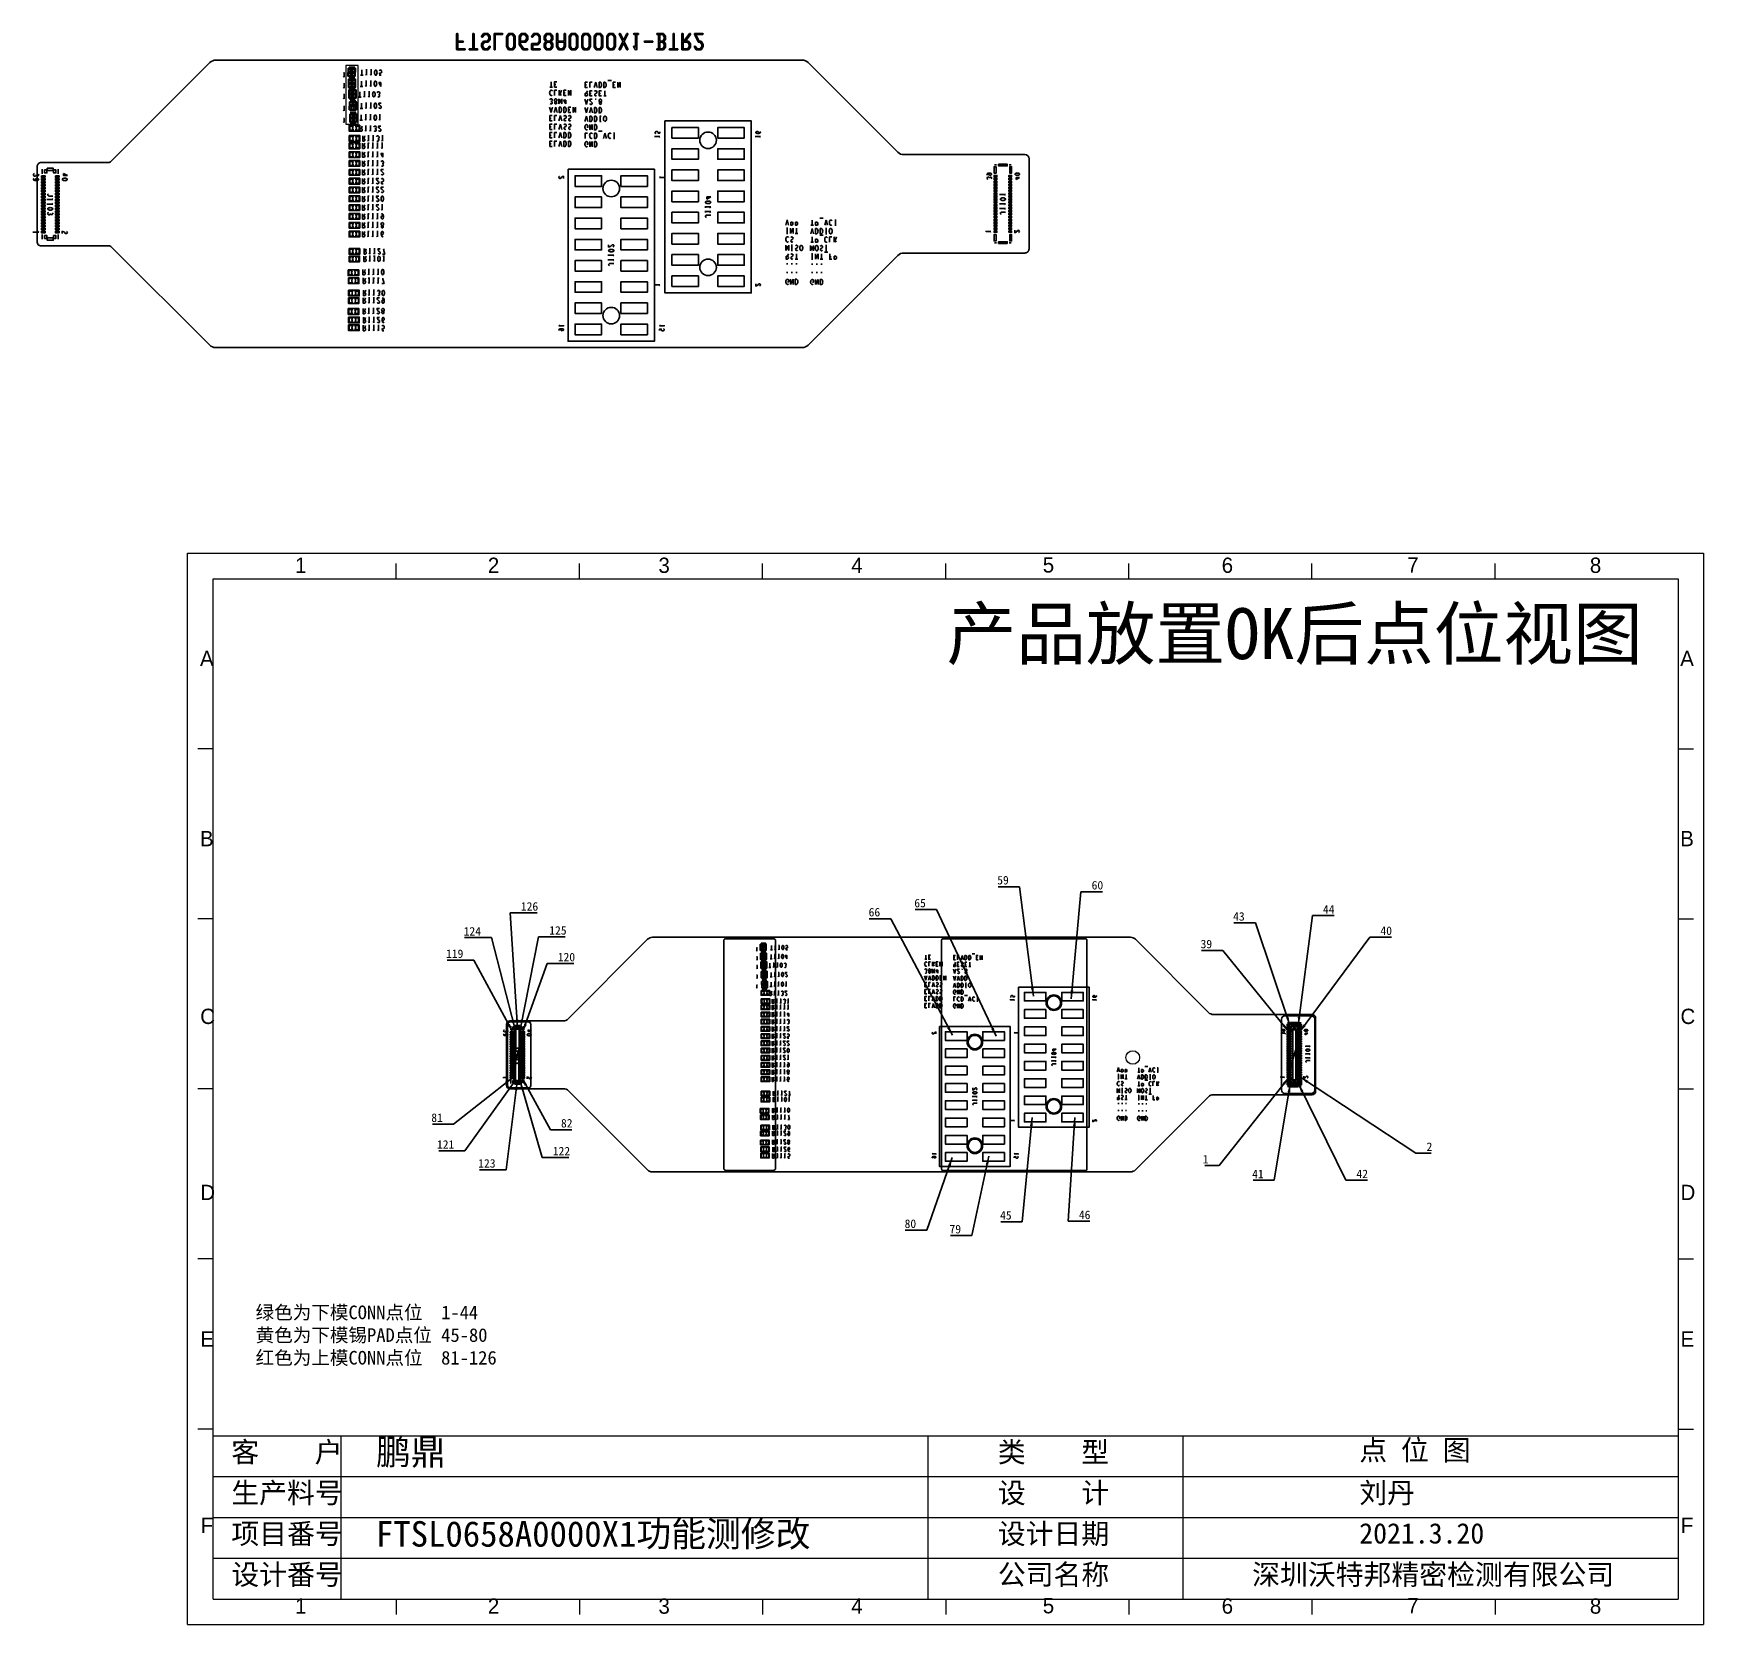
# Model space of a CAD drawing. Header units: millimetres. Extents: x 17 to 508, y 150 to 618.
import ezdxf

# ---------------------------------------------------------------- set-up
doc = ezdxf.new("R2010")
doc.units = ezdxf.units.MM
doc.linetypes.add('HIDDEN', pattern=[1.905, 1.27, -0.635])
for name, color, linetype in [('00点位图', 100, 'Continuous'), ('c_layer1', 7, 'Continuous'), ('gbr-dxf_layer0', 7, 'Continuous'), ('gbr-outline-dxf_layer1', 2, 'Continuous'), ('outline_layer0', 5, 'Continuous'), ('s_layer2', 7, 'Continuous'), ('susa-b_layer0', 1, 'Continuous'), ('susb-t_layer0', 3, 'Continuous'), ('susc-t_layer1', 2, 'Continuous'), ('susd-t_layer2', 6, 'Continuous'), ('中心线', 1, 'Continuous'), ('设计图框', 120, 'Continuous')]:
    doc.layers.add(name, color=color, linetype=linetype)
for name, color, linetype, lineweight in [('SPB', 6, 'Continuous', 25), ('SPT', 6, 'Continuous', 25), ('備註', 1, 'Continuous', 0), ('尺寸線', 3, 'Continuous', 0)]:
    doc.layers.add(name, color=color, linetype=linetype, lineweight=lineweight)
doc.styles.add('SLDTEXTSTYLE0', font='simhei.ttf', dxfattribs={"bigfont": 'bigfont'})
doc.styles.add('SLDTEXTSTYLE1', font='', dxfattribs={"bigfont": 'bigfont'})
doc.styles.get("Standard").update_dxf_attribs({"font": ''})
doc.styles.get('SLDTEXTSTYLE1').set_extended_font_data('汉仪长仿宋体')
doc.styles.get('Standard').set_extended_font_data('SimSun')
doc.dimstyles.new('ISO-25', dxfattribs={"dimtxt": 2.5, "dimasz": 2.5, "dimexe": 1.25, "dimexo": 0.625, "dimtad": 1, "dimtxsty": 'Standard', "dimcen": 2.5, "dimadec": 0, "dimazin": 0, "dimtfac": 1, "dimtmove": 0, "dimatfit": 3, "dimfxl": 1, "dimarcsym": 0})

msp = doc.modelspace()

# ---------------------------------------------------------------- texts
at = {"layer": '00点位图', "insert": (82, 243.95), "char_height": 4, "width": 103.1703, "attachment_point": 1}
msp.add_mtext('绿色为下模CONN点位  1-44\\P{\\C2;黄色为下模锡PAD点位 45-80\\P\\C1;红色为上模CONN点位  81-126}', dxfattribs=at)
at = {"layer": '尺寸線', "color": 2, "char_height": 2.5}
for s, insert, attachment_point in [('59', (303.33, 367.73), 9), ('60', (327.68, 366.25), 7), ('65', (278.97, 361.01), 9), ('66', (265.55, 358.33), 9), ('45', (304.17, 269.19), 9), ('46', (323.93, 269.34), 7), ('80', (276.12, 266.73), 9), ('79', (289.3, 265.13), 9)]:
    msp.add_mtext(s, dxfattribs=dict(at, insert=insert, attachment_point=attachment_point))
at = {"layer": '尺寸線', "color": 1, "char_height": 2.5}
for s, insert, attachment_point in [('126', (159.94, 360.02), 7), ('124', (148.23, 352.75), 9), ('125', (168.29, 352.97), 7), ('119', (143.04, 346.1), 9), ('120', (170.79, 345.12), 7), ('81', (137.02, 297.9), 9), ('82', (171.73, 296.28), 7), ('121', (140.39, 290.07), 9), ('122', (169.32, 288.11), 7), ('123', (152.51, 284.47), 9)]:
    msp.add_mtext(s, dxfattribs=dict(at, insert=insert, attachment_point=attachment_point))
at = {"layer": '尺寸線', "char_height": 2.5}
for s, insert, attachment_point in [('43', (372.66, 357.07), 9), ('44', (395.67, 359.22), 7), ('40', (412.54, 352.86), 7), ('39', (363.1, 348.97), 9), ('2', (426.1, 289.41), 7), ('1', (362, 285.74), 9), ('41', (378.25, 281.4), 9), ('42', (405.5, 281.41), 7)]:
    msp.add_mtext(s, dxfattribs=dict(at, insert=insert, attachment_point=attachment_point))
at = {"layer": '设计图框', "char_height": 7.5, "attachment_point": 1}
for s, insert, width in [('{\\C6;鹏鼎}', (117.37, 204.65), 29.245), ('{\\C6;FTSL0658A0000X1功能测修改}', (117.37, 180.57), 160.0059)]:
    msp.add_mtext(s, dxfattribs=dict(at, insert=insert, width=width))

# ---------------------------------------------------------------- blocks, each defined once
blk = doc.blocks.new('YHD点位图')
at = {"layer": '00点位图', "color": 4, "linetype": 'Continuous', "lineweight": 18}
for p, q in [((1662.8, 1236.33), (1662.8, 1446.33)), ((1662.8, 1446.33), (1959.8, 1446.33)), ((1959.8, 1446.33), (1959.8, 1236.33)), ((1703.67, 1441.33), (1703.67, 1444.33)), ((1739.55, 1441.33), (1739.55, 1444.33)), ((1775.43, 1441.33), (1775.43, 1444.33)), ((1811.31, 1441.33), (1811.31, 1444.33)), ((1847.19, 1441.33), (1847.19, 1444.33)), ((1883.07, 1441.33), (1883.07, 1444.33)), ((1918.95, 1441.33), (1918.95, 1444.33)), ((1667.8, 1241.33), (1667.8, 1441.33)), ((1667.8, 1441.33), (1954.8, 1441.33)), ((1954.8, 1441.33), (1954.8, 1241.33)), ((1667.8, 1407.99), (1664.8, 1407.99)), ((1954.83, 1407.99), (1957.83, 1407.99)), ((1667.8, 1374.66), (1664.8, 1374.66)), ((1954.83, 1374.66), (1957.83, 1374.66)), ((1667.8, 1341.33), (1664.8, 1341.33)), ((1954.83, 1341.33), (1957.83, 1341.33)), ((1667.8, 1307.99), (1664.8, 1307.99)), ((1954.83, 1307.99), (1957.83, 1307.99)), ((1667.8, 1274.66), (1664.8, 1274.66)), ((1667.8, 1273.33), (1954.8, 1273.33)), ((1692.8, 1273.33), (1692.8, 1241.33)), ((1807.8, 1273.33), (1807.8, 1241.33)), ((1857.8, 1273.33), (1857.8, 1241.33)), ((1954.83, 1274.66), (1957.83, 1274.66)), ((1667.8, 1265.33), (1954.8, 1265.33)), ((1667.8, 1257.33), (1954.8, 1257.33)), ((1667.8, 1249.33), (1954.8, 1249.33)), ((1667.8, 1241.33), (1954.8, 1241.33)), ((1703.67, 1241.33), (1703.67, 1238.33)), ((1739.55, 1241.33), (1739.55, 1238.33)), ((1775.43, 1241.33), (1775.43, 1238.33)), ((1811.31, 1241.33), (1811.31, 1238.33)), ((1847.19, 1241.33), (1847.19, 1238.33)), ((1883.07, 1241.33), (1883.07, 1238.33)), ((1918.95, 1241.33), (1918.95, 1238.33)), ((1662.8, 1236.33), (1959.8, 1236.33))]:
    blk.add_line(p, q, dxfattribs=at)
at = {"layer": '00点位图', "color": 4, "linetype": 'Continuous', "lineweight": 0, "attachment_point": 1}
for s, insert, char_height, style in [('1', (1683.84, 1445.48), 3, 'SLDTEXTSTYLE1'), ('2', (1721.61, 1445.46), 3, 'SLDTEXTSTYLE1'), ('3', (1755.03, 1445.46), 3, 'SLDTEXTSTYLE1'), ('4', (1792.82, 1445.47), 3, 'SLDTEXTSTYLE1'), ('5', (1830.33, 1445.54), 3, 'SLDTEXTSTYLE1'), ('6', (1865.38, 1445.47), 3, 'SLDTEXTSTYLE1'), ('7', (1901.73, 1445.54), 3, 'SLDTEXTSTYLE1'), ('8', (1937.51, 1445.47), 3, 'SLDTEXTSTYLE1'), ('{\\fSimSun|b0|i0|c134|p2;\\C1;产品放置OK后点位视图}', (1811.48, 1435.56), 10, 'SLDTEXTSTYLE0'), ('A', (1665.21, 1427.21), 3, 'SLDTEXTSTYLE1'), ('A', (1955.21, 1427.21), 3, 'SLDTEXTSTYLE1'), ('B', (1665.21, 1391.89), 3, 'SLDTEXTSTYLE1'), ('B', (1955.21, 1391.89), 3, 'SLDTEXTSTYLE1'), ('C', (1665.26, 1357.05), 3, 'SLDTEXTSTYLE1'), ('C', (1955.26, 1357.05), 3, 'SLDTEXTSTYLE1'), ('D', (1665.27, 1322.54), 3, 'SLDTEXTSTYLE1'), ('D', (1955.27, 1322.54), 3, 'SLDTEXTSTYLE1'), ('E', (1665.27, 1293.81), 3, 'SLDTEXTSTYLE1'), ('E', (1955.27, 1293.81), 3, 'SLDTEXTSTYLE1'), ('F', (1665.33, 1257.29), 3, 'SLDTEXTSTYLE1'), ('F', (1955.33, 1257.29), 3, 'SLDTEXTSTYLE1'), ('1', (1683.84, 1241.48), 3, 'SLDTEXTSTYLE1'), ('2', (1721.61, 1241.46), 3, 'SLDTEXTSTYLE1'), ('3', (1755.03, 1241.46), 3, 'SLDTEXTSTYLE1'), ('4', (1792.82, 1241.47), 3, 'SLDTEXTSTYLE1'), ('5', (1830.33, 1241.54), 3, 'SLDTEXTSTYLE1'), ('6', (1865.38, 1241.47), 3, 'SLDTEXTSTYLE1'), ('7', (1901.73, 1241.54), 3, 'SLDTEXTSTYLE1'), ('8', (1937.51, 1241.47), 3, 'SLDTEXTSTYLE1')]:
    blk.add_mtext(s, dxfattribs=dict(at, insert=insert, char_height=char_height, style=style))
at = {"layer": '00点位图', "color": 4, "linetype": 'Continuous', "lineweight": 18, "char_height": 4, "attachment_point": 1, "style": 'SLDTEXTSTYLE0'}
for s, insert, width in [('{\\fSimSun|b0|i0|c134|p2;\\C4;点 位 图 }', (1892.33, 1272.53), 22.5825), ('{\\fSimSun|b0|i0|c134|p2;\\C6;客    户}', (1671.35, 1272.15), 22.5825), ('{\\fSimSun|b0|i0|c134|p2;\\C6;类    型}', (1821.52, 1272.15), 22.5825), ('{\\fSimSun|b0|i0|c134|p2;\\C3;生产料号}', (1671.35, 1264.15), 22.5825), ('{\\fSimSun|b0|i0|c134|p2;\\C3;设    计}', (1821.52, 1264.15), 22.5825), ('{\\fSimSun|b0|i0|c134|p2;刘丹}', (1892.33, 1264.16), 22.5825), ('{\\fSimSun|b0|i0|c134|p2;\\C4;项目番号}', (1671.35, 1256.15), 22.5825), ('{\\fSimSun|b0|i0|c134|p2;\\C4;设计日期}', (1821.52, 1256.15), 22.5825), ('{\\fSimSun|b0|i0|c134|p2;2021.3.20}', (1892.33, 1256.22), 22.5825), ('{\\fSimSun|b0|i0|c134|p2;\\C1;设计番号}', (1671.35, 1248.15), 22.5825), ('{\\fSimSun|b0|i0|c134|p2;\\C1;公司名称}', (1821.52, 1248.15), 22.5825), ('{\\fSimSun|b0|i0|c134|p2;\\C1;深圳沃特邦精密检测有限公司}', (1871.35, 1248.15), 118.821)]:
    blk.add_mtext(s, dxfattribs=dict(at, insert=insert, width=width))

# ---------------------------------------------------------------- linework, layer by layer
for p, q in [((112.66, 590), (112.66, 590.79)), ((113.42, 584.96), (113.42, 585.74)), ((113.46, 587.11), (113.46, 587.9)), ((113.42, 582.36), (113.42, 583.15)), ((113.42, 579.76), (113.42, 580.55)), ((113.42, 579.65), (113.42, 580.44)), ((113.42, 577.17), (113.42, 577.96)), ((113.42, 574.57), (113.42, 575.36)), ((113.42, 571.98), (113.42, 572.76)), ((113.42, 569.38), (113.42, 570.17)), ((113.42, 566.78), (113.42, 567.57)), ((113.42, 564.19), (113.42, 564.97)), ((113.42, 561.59), (113.42, 562.38)), ((113.42, 558.99), (113.42, 559.78)), ((113.85, 553.93), (113.85, 554.71)), ((113.82, 551.73), (113.82, 552.51)), ((113.55, 547.82), (113.55, 548.6)), ((113.62, 545.28), (113.62, 546.07)), ((113.63, 539.45), (113.63, 540.24)), ((113.69, 541.68), (113.69, 542.47)), ((113.59, 536.35), (113.59, 537.13)), ((113.64, 531.37), (113.64, 532.16)), ((113.66, 533.73), (113.66, 534.51))]:
    msp.add_line(p, q)
at = {"color": 2}
for p, q in [((233.15, 335.79), (233.15, 336.43)), ((233.8, 333.43), (233.8, 334.08)), ((233.77, 331.68), (233.77, 332.32)), ((233.77, 329.56), (233.77, 330.2)), ((233.77, 327.44), (233.77, 328.09)), ((233.77, 327.35), (233.77, 328)), ((233.77, 325.33), (233.77, 325.97)), ((233.77, 323.21), (233.77, 323.85)), ((233.77, 321.09), (233.77, 321.73)), ((233.77, 318.97), (233.77, 319.62)), ((233.77, 316.86), (233.77, 317.5)), ((233.77, 314.74), (233.77, 315.38)), ((233.77, 312.62), (233.77, 313.26)), ((233.77, 310.5), (233.77, 311.14)), ((234.09, 304.58), (234.09, 305.22)), ((234.11, 306.37), (234.11, 307.01)), ((233.87, 301.39), (233.87, 302.03)), ((233.93, 299.32), (233.93, 299.96)), ((233.94, 294.57), (233.94, 295.21)), ((233.99, 296.39), (233.99, 297.03)), ((233.91, 292.03), (233.91, 292.68)), ((233.97, 289.9), (233.97, 290.54)), ((233.94, 287.98), (233.94, 288.62))]:
    msp.add_line(p, q, dxfattribs=at)
at = {"color": 7, "linetype": 'Continuous', "lineweight": 18}
for p, q in [((157.12, 324.43), (157.46, 324.43)), ((157.12, 324.43), (157.12, 324.19)), ((157.12, 324.19), (157.46, 324.19)), ((157.46, 324.56), (157.7, 324.56)), ((157.46, 324.56), (157.81, 324.56)), ((157.46, 324.56), (157.46, 310.76)), ((157.7, 324.56), (157.7, 310.76)), ((157.81, 324.56), (157.7, 324.56)), ((157.78, 324.49), (157.84, 324.49)), ((157.78, 324.49), (157.98, 324.49)), ((157.78, 324.13), (157.78, 324.49)), ((157.78, 324.13), (157.98, 324.13)), ((157.87, 325.67), (157.81, 325.67)), ((157.81, 325.67), (157.81, 325.27)), ((157.81, 325.27), (157.87, 325.27)), ((157.84, 324.56), (157.84, 324.56)), ((157.84, 324.56), (157.84, 324.49)), ((157.84, 324.13), (157.84, 323.79)), ((157.87, 325.7), (157.87, 325.72)), ((157.87, 325.7), (157.87, 325.68)), ((157.87, 325.68), (157.87, 325.66)), ((158.07, 325.66), (157.87, 325.66)), ((157.87, 325.66), (157.87, 324.87)), ((157.87, 325.66), (157.99, 325.66)), ((157.87, 325.25), (157.87, 325.27)), ((157.87, 325.09), (157.87, 325.11)), ((158.07, 324.87), (157.87, 324.87)), ((157.87, 324.87), (157.87, 324.62)), ((158.07, 324.62), (157.87, 324.62)), ((157.89, 324.49), (157.9, 324.49)), ((157.9, 324.13), (157.96, 324.13)), ((157.96, 324.13), (157.98, 324.13)), ((157.98, 324.49), (157.98, 324.57)), ((157.98, 324.49), (158.17, 324.51)), ((158.15, 324.5), (157.98, 324.49)), ((157.98, 324.13), (157.98, 324.49)), ((158.17, 324.11), (157.98, 324.13)), ((157.98, 324.13), (157.98, 324.13)), ((157.98, 324.13), (157.98, 323.79)), ((157.99, 325.66), (158.07, 325.66)), ((158.07, 325.92), (158.46, 325.92)), ((158.07, 325.7), (158.07, 325.92)), ((158.1, 325.92), (158.07, 325.92)), ((158.31, 325.7), (158.07, 325.7)), ((158.07, 325.66), (158.07, 325.7)), ((158.07, 325.66), (158.07, 324.87)), ((158.17, 325.66), (158.07, 325.66)), ((158.17, 324.87), (158.07, 324.87)), ((158.07, 324.87), (158.07, 324.62)), ((158.1, 325.92), (158.47, 325.92)), ((158.17, 324.87), (158.17, 325.66)), ((158.29, 325.66), (158.17, 325.66)), ((158.17, 325.46), (158.17, 325.66)), ((158.17, 325.46), (158.33, 325.61)), ((158.37, 324.87), (158.17, 324.87)), ((158.17, 324.87), (158.17, 324.51)), ((158.17, 324.11), (158.17, 324.51)), ((158.17, 324.51), (158.37, 324.51)), ((158.37, 324.11), (158.17, 324.11)), ((158.17, 323.81), (158.17, 324.11)), ((158.37, 324.51), (158.25, 324.51)), ((158.29, 325.61), (158.29, 325.66)), ((158.33, 325.61), (158.29, 325.61)), ((158.41, 325.62), (158.3, 325.62)), ((158.52, 325.29), (158.37, 325.15)), ((158.37, 324.87), (158.37, 325.2)), ((158.37, 324.51), (158.37, 324.87)), ((158.37, 324.51), (158.37, 324.11)), ((158.37, 324.5), (158.37, 324.51)), ((158.37, 323.81), (158.37, 324.11)), ((158.42, 325.62), (158.41, 325.62)), ((158.59, 325.62), (158.42, 325.62)), ((158.46, 325.92), (158.46, 325.89)), ((158.47, 325.91), (158.46, 325.92)), ((158.46, 325.92), (158.59, 325.92)), ((158.46, 325.89), (158.58, 325.89)), ((158.51, 325.92), (158.47, 325.92)), ((158.51, 325.91), (158.47, 325.91)), ((158.47, 325.89), (158.51, 325.89)), ((158.92, 325.16), (158.49, 325.16)), ((158.49, 325.16), (158.49, 319.06)), ((158.92, 325.28), (158.5, 325.28)), ((158.5, 325.28), (158.92, 325.28)), ((158.59, 325.92), (158.51, 325.92)), ((158.59, 325.91), (158.51, 325.91)), ((158.51, 325.91), (158.51, 325.89)), ((158.92, 325.31), (158.53, 325.31)), ((158.59, 325.32), (158.54, 325.32)), ((158.59, 325.91), (158.57, 325.89)), ((158.59, 325.96), (158.59, 325.92)), ((159.25, 325.96), (158.59, 325.96)), ((159.25, 325.92), (158.59, 325.92)), ((158.59, 325.92), (158.67, 325.92)), ((158.59, 325.92), (158.59, 325.91)), ((158.59, 325.91), (158.59, 325.32)), ((158.59, 325.9), (158.59, 325.91)), ((159.25, 325.91), (158.59, 325.91)), ((158.59, 325.91), (158.66, 325.91)), ((158.59, 325.79), (158.59, 325.44)), ((158.59, 325.79), (158.59, 325.61)), ((158.59, 325.61), (158.59, 325.54)), ((158.59, 325.44), (158.59, 325.44)), ((158.59, 325.32), (158.59, 325.42)), ((159.25, 325.32), (158.59, 325.32)), ((158.59, 325.32), (158.59, 325.32)), ((158.67, 325.92), (158.66, 325.91)), ((158.66, 325.91), (158.78, 325.91)), ((158.67, 325.92), (158.79, 325.92)), ((158.78, 325.91), (158.79, 325.92)), ((158.79, 325.92), (158.85, 325.92)), ((158.85, 325.92), (158.99, 325.92)), ((158.85, 325.92), (158.85, 325.91)), ((158.85, 325.91), (158.99, 325.91)), ((159.31, 325.31), (158.92, 325.31)), ((158.92, 325.28), (158.92, 325.31)), ((159.34, 325.28), (158.92, 325.28)), ((158.92, 325.28), (158.92, 325.16)), ((159.35, 325.16), (158.92, 325.16)), ((158.99, 325.92), (159.05, 325.92)), ((158.99, 325.91), (158.99, 325.92)), ((159.05, 325.92), (159.17, 325.92)), ((159.06, 325.91), (159.05, 325.92)), ((159.06, 325.91), (159.18, 325.91)), ((159.17, 325.92), (159.25, 325.92)), ((159.17, 325.92), (159.18, 325.91)), ((159.18, 325.91), (159.25, 325.91)), ((159.25, 325.96), (159.25, 325.92)), ((159.25, 325.92), (159.38, 325.92)), ((159.33, 325.92), (159.25, 325.92)), ((159.25, 325.91), (159.25, 325.92)), ((159.25, 325.91), (159.25, 325.32)), ((159.33, 325.91), (159.25, 325.91)), ((159.25, 325.91), (159.27, 325.89)), ((159.27, 325.89), (159.25, 325.91)), ((159.25, 325.66), (159.25, 325.61)), ((159.42, 325.62), (159.25, 325.62)), ((159.25, 325.61), (159.25, 325.54)), ((159.25, 325.44), (159.25, 325.44)), ((159.3, 325.32), (159.25, 325.32)), ((159.26, 325.89), (159.38, 325.89)), ((159.47, 325.15), (159.32, 325.29)), ((159.37, 325.92), (159.33, 325.92)), ((159.37, 325.91), (159.33, 325.91)), ((159.33, 325.89), (159.33, 325.91)), ((159.37, 325.89), (159.33, 325.89)), ((159.35, 325.16), (159.35, 319.06)), ((159.37, 325.91), (159.38, 325.92)), ((159.37, 325.92), (159.74, 325.92)), ((159.38, 325.92), (159.77, 325.92)), ((159.38, 325.89), (159.38, 325.92)), ((159.43, 325.62), (159.42, 325.62)), ((159.54, 325.62), (159.43, 325.62)), ((159.47, 324.87), (159.47, 325.2)), ((159.47, 324.87), (159.67, 324.87)), ((159.47, 324.51), (159.47, 324.87)), ((159.47, 324.51), (159.67, 324.51)), ((159.47, 324.11), (159.47, 324.51)), ((159.59, 324.51), (159.47, 324.51)), ((159.47, 324.51), (159.47, 324.43)), ((159.47, 324.5), (159.47, 324.51)), ((159.47, 324.19), (159.47, 324.11)), ((159.67, 324.11), (159.47, 324.11)), ((159.47, 323.81), (159.47, 324.11)), ((159.51, 325.61), (159.67, 325.46)), ((159.55, 325.61), (159.51, 325.61)), ((159.77, 325.7), (159.53, 325.7)), ((159.67, 325.66), (159.55, 325.66)), ((159.55, 325.66), (159.55, 325.61)), ((159.67, 325.66), (159.77, 325.66)), ((159.67, 325.66), (159.67, 324.87)), ((159.67, 325.66), (159.67, 325.46)), ((159.67, 324.87), (159.77, 324.87)), ((159.67, 324.87), (159.67, 324.51)), ((159.67, 324.51), (159.67, 324.11)), ((159.67, 324.51), (159.86, 324.49)), ((159.86, 324.13), (159.67, 324.11)), ((159.67, 324.11), (159.67, 323.81)), ((159.74, 325.92), (159.77, 325.92)), ((159.77, 325.7), (159.77, 325.92)), ((159.77, 325.7), (159.77, 325.66)), ((159.77, 324.87), (159.77, 325.66)), ((159.77, 325.66), (159.97, 325.66)), ((159.85, 325.66), (159.77, 325.66)), ((159.77, 324.87), (159.97, 324.87)), ((159.77, 324.62), (159.77, 324.87)), ((159.97, 324.62), (159.77, 324.62)), ((159.85, 325.68), (159.85, 325.66)), ((159.97, 325.66), (159.85, 325.66)), ((159.86, 324.49), (159.86, 324.57)), ((159.86, 324.49), (159.86, 324.13)), ((160.06, 324.49), (159.86, 324.49)), ((160.06, 324.13), (159.86, 324.13)), ((159.86, 324.13), (159.88, 324.13)), ((159.86, 324.13), (159.86, 324.13)), ((159.86, 323.79), (159.86, 324.13)), ((159.88, 324.13), (159.94, 324.13)), ((159.94, 324.49), (159.95, 324.49)), ((159.97, 325.7), (159.97, 325.72)), ((159.97, 325.68), (159.97, 325.7)), ((159.97, 325.66), (159.97, 325.68)), ((159.97, 325.67), (160.03, 325.67)), ((159.97, 325.66), (159.97, 324.87)), ((160.03, 325.27), (159.97, 325.27)), ((159.97, 325.25), (159.97, 325.27)), ((159.97, 325.09), (159.97, 325.11)), ((159.97, 324.87), (159.97, 324.62)), ((160, 324.56), (160, 324.56)), ((160, 324.56), (160, 324.49)), ((160, 324.49), (160.06, 324.49)), ((160, 324.13), (160, 323.79)), ((160.03, 325.67), (160.03, 325.27)), ((160.03, 324.56), (160.14, 324.56)), ((160.03, 324.56), (160.38, 324.56)), ((160.06, 324.49), (160.06, 324.13)), ((160.14, 324.56), (160.14, 310.76)), ((160.38, 324.56), (160.14, 324.56)), ((160.38, 310.76), (160.38, 324.56)), ((160.72, 324.43), (160.38, 324.43)), ((160.38, 324.19), (160.72, 324.19)), ((160.72, 324.19), (160.72, 324.43)), ((385.34, 326.37), (385.36, 326.37)), ((385.34, 326.37), (385.34, 325.31)), ((385.34, 325.31), (385.36, 325.31)), ((385.36, 324.51), (385.34, 324.51)), ((385.34, 324.27), (385.34, 324.51)), ((385.34, 324.27), (385.36, 324.27)), ((385.36, 326.77), (385.36, 324.72)), ((385.62, 324.72), (385.36, 324.72)), ((385.36, 324.72), (385.36, 310.76)), ((385.54, 326.59), (385.74, 326.59)), ((385.54, 326.59), (385.54, 324.8)), ((385.54, 324.8), (385.74, 324.8)), ((385.54, 324.8), (385.62, 324.72)), ((385.56, 326.97), (388.92, 326.97)), ((385.58, 310.76), (385.58, 324.72)), ((385.74, 324.72), (385.62, 324.72)), ((388.74, 326.79), (385.74, 326.79)), ((385.74, 326.79), (385.74, 326.59)), ((388.74, 326.59), (385.74, 326.59)), ((385.74, 326.59), (385.74, 324.8)), ((385.93, 324.8), (385.74, 324.8)), ((385.74, 324.8), (385.74, 324.72)), ((385.93, 324.72), (385.74, 324.72)), ((385.8, 324.72), (385.8, 310.76)), ((385.87, 319.14), (385.87, 324.72)), ((385.93, 324.8), (385.93, 325.32)), ((386.01, 325.32), (385.93, 325.32)), ((385.93, 324.8), (386.17, 324.8)), ((385.93, 324.8), (385.93, 324.72)), ((386.09, 324.72), (385.93, 324.72)), ((386.34, 326.35), (386.01, 326.02)), ((386.01, 326.02), (386.01, 325.32)), ((386.17, 325.95), (386.01, 326.02)), ((386.02, 325.32), (386.01, 325.32)), ((386.02, 325.32), (386.17, 325.32)), ((386.06, 324.54), (386.06, 324.24)), ((386.06, 324.54), (386.14, 324.54)), ((386.06, 324.24), (386.14, 324.24)), ((386.17, 324.8), (386.09, 324.72)), ((386.17, 324.8), (386.09, 324.72)), ((386.09, 324.58), (386.29, 324.78)), ((386.09, 324.54), (386.09, 324.72)), ((386.09, 323.84), (386.09, 324.24)), ((386.11, 325.62), (386.14, 325.72)), ((386.11, 325.51), (386.11, 325.62)), ((386.27, 325.62), (386.11, 325.62)), ((386.14, 325.46), (386.11, 325.51)), ((386.11, 325.51), (386.27, 325.51)), ((386.14, 324.54), (386.14, 324.24)), ((386.16, 324.24), (386.16, 324.54)), ((386.17, 325.95), (386.27, 326.05)), ((386.17, 325.95), (386.17, 325.72)), ((386.17, 325.46), (386.17, 325.32)), ((386.17, 325.32), (386.17, 324.8)), ((386.22, 325.72), (386.27, 325.62)), ((386.27, 325.51), (386.22, 325.46)), ((386.34, 326.35), (386.27, 326.05)), ((386.27, 326.05), (386.52, 326.05)), ((386.27, 325.62), (386.27, 325.51)), ((386.29, 325.9), (386.32, 325.93)), ((386.29, 324.78), (386.29, 325.9)), ((386.32, 325.93), (386.52, 325.93)), ((386.52, 326.35), (386.34, 326.35)), ((386.4, 326.97), (386.4, 326.99)), ((388.08, 326.99), (386.4, 326.99)), ((386.96, 325.42), (386.51, 325.15)), ((386.51, 325.15), (386.51, 310.33)), ((387.96, 326.35), (386.52, 326.35)), ((387.96, 326.03), (386.52, 326.03)), ((386.52, 325.89), (387.96, 325.89)), ((386.61, 324.47), (386.65, 324.52)), ((386.61, 324.31), (386.61, 324.47)), ((386.61, 324.47), (386.71, 324.47)), ((386.66, 324.26), (386.61, 324.31)), ((386.61, 324.31), (386.71, 324.31)), ((386.66, 325.15), (386.98, 325.34)), ((386.71, 324.49), (386.7, 324.47)), ((386.71, 325.16), (386.71, 325.1)), ((386.71, 310.33), (386.71, 325.16)), ((386.71, 325.1), (386.83, 325.15)), ((386.71, 324.99), (386.71, 325.1)), ((386.71, 324.85), (386.71, 324.99)), ((386.83, 324.85), (386.71, 324.85)), ((386.71, 319.41), (386.71, 324.85)), ((386.71, 324.52), (386.71, 324.49)), ((386.83, 325.15), (386.98, 325.25)), ((386.83, 325.15), (386.91, 325.05)), ((386.83, 324.99), (386.91, 324.99)), ((386.83, 324.99), (386.83, 324.85)), ((386.83, 324.85), (386.83, 310.69)), ((386.91, 325.05), (386.98, 325.05)), ((386.91, 324.99), (386.91, 325.05)), ((387.52, 325.42), (386.96, 325.42)), ((386.98, 325.34), (387.5, 325.34)), ((386.98, 325.34), (386.98, 325.34)), ((386.98, 325.25), (386.98, 325.34)), ((387.5, 325.25), (386.98, 325.25)), ((386.98, 325.05), (387.5, 325.05)), ((387.5, 325.34), (387.5, 325.25)), ((387.5, 325.34), (387.5, 325.34)), ((387.5, 325.34), (387.82, 325.15)), ((387.65, 325.15), (387.5, 325.25)), ((387.5, 325.05), (387.57, 325.05)), ((387.97, 325.15), (387.52, 325.42)), ((387.65, 325.15), (387.57, 325.05)), ((387.57, 325.05), (387.57, 324.99)), ((387.57, 324.99), (387.65, 324.99)), ((387.77, 325.1), (387.65, 325.15)), ((387.65, 310.49), (387.65, 324.99)), ((387.77, 325.16), (387.77, 325.1)), ((387.77, 325.16), (387.77, 310.33)), ((387.77, 324.99), (387.77, 325.1)), ((387.77, 319.41), (387.77, 324.99)), ((387.77, 324.47), (387.87, 324.47)), ((387.77, 324.31), (387.87, 324.31)), ((387.79, 324.55), (387.87, 324.47)), ((387.87, 324.31), (387.79, 324.24)), ((387.87, 324.47), (387.87, 324.31)), ((388.13, 326.35), (387.96, 326.35)), ((388.21, 326.05), (387.96, 326.05)), ((387.96, 325.93), (388.16, 325.93)), ((387.97, 310.33), (387.97, 325.15)), ((388.08, 326.97), (388.08, 326.99)), ((388.47, 326.02), (388.13, 326.35)), ((388.13, 326.35), (388.21, 326.05)), ((388.16, 325.93), (388.19, 325.9)), ((388.19, 325.9), (388.19, 324.78)), ((388.19, 324.78), (388.39, 324.58)), ((388.21, 326.05), (388.31, 325.95)), ((388.21, 325.62), (388.26, 325.73)), ((388.21, 325.51), (388.21, 325.62)), ((388.36, 325.62), (388.21, 325.62)), ((388.26, 325.46), (388.21, 325.51)), ((388.36, 325.51), (388.21, 325.51)), ((388.31, 325.95), (388.47, 326.02)), ((388.31, 325.72), (388.31, 325.95)), ((388.31, 325.32), (388.31, 325.46)), ((388.31, 324.8), (388.31, 325.32)), ((388.31, 324.8), (388.55, 324.8)), ((388.39, 324.72), (388.31, 324.8)), ((388.32, 324.24), (388.32, 324.54)), ((388.36, 325.62), (388.33, 325.72)), ((388.33, 325.46), (388.36, 325.51)), ((388.41, 324.54), (388.33, 324.54)), ((388.33, 324.54), (388.33, 324.24)), ((388.41, 324.24), (388.33, 324.24)), ((388.36, 325.51), (388.36, 325.62)), ((388.39, 324.72), (388.55, 324.72)), ((388.39, 324.54), (388.39, 324.72)), ((388.39, 324.58), (388.39, 324.54)), ((388.39, 323.84), (388.39, 324.24)), ((388.41, 324.24), (388.41, 324.54)), ((388.47, 325.32), (388.46, 325.32)), ((388.47, 325.32), (388.47, 326.02)), ((388.55, 325.32), (388.47, 325.32)), ((388.55, 324.8), (388.55, 325.32)), ((388.74, 324.8), (388.55, 324.8)), ((388.55, 324.8), (388.55, 324.72)), ((388.55, 324.72), (388.74, 324.72)), ((388.61, 324.72), (388.61, 319.14)), ((388.68, 324.72), (388.68, 310.76)), ((388.74, 326.59), (388.74, 326.79)), ((388.74, 324.8), (388.74, 326.59)), ((388.94, 326.59), (388.74, 326.59)), ((388.74, 324.72), (388.74, 324.8)), ((388.94, 324.8), (388.74, 324.8)), ((388.86, 324.72), (388.74, 324.72)), ((388.86, 324.72), (388.94, 324.8)), ((389.12, 324.72), (388.86, 324.72)), ((388.9, 324.72), (388.9, 310.76)), ((388.94, 324.8), (388.94, 326.59)), ((389.12, 324.72), (389.12, 326.77)), ((389.14, 326.37), (389.12, 326.37)), ((389.14, 325.31), (389.12, 325.31)), ((389.12, 310.76), (389.12, 324.72)), ((389.12, 324.51), (389.14, 324.51)), ((389.14, 324.27), (389.12, 324.27)), ((389.14, 326.37), (389.14, 325.31)), ((389.14, 324.51), (389.14, 324.27)), ((157.12, 323.73), (157.46, 323.73)), ((157.12, 323.73), (157.12, 323.49)), ((157.12, 323.49), (157.46, 323.49)), ((157.12, 323.03), (157.46, 323.03)), ((157.12, 323.03), (157.12, 322.79)), ((157.12, 322.79), (157.46, 322.79)), ((157.12, 322.33), (157.46, 322.33)), ((157.12, 322.33), (157.12, 322.09)), ((157.12, 322.09), (157.46, 322.09)), ((157.12, 321.63), (157.46, 321.63)), ((157.12, 321.63), (157.12, 321.39)), ((157.12, 321.39), (157.46, 321.39)), ((157.12, 320.93), (157.46, 320.93)), ((157.12, 320.93), (157.12, 320.69)), ((157.12, 320.69), (157.46, 320.69)), ((157.12, 320.23), (157.46, 320.23)), ((157.12, 320.23), (157.12, 319.99)), ((157.12, 319.99), (157.46, 319.99)), ((157.12, 319.53), (157.46, 319.53)), ((157.12, 319.53), (157.12, 319.29)), ((157.12, 319.29), (157.46, 319.29)), ((157.78, 323.79), (157.98, 323.79)), ((157.78, 323.43), (157.78, 323.79)), ((157.78, 323.79), (157.84, 323.79)), ((157.78, 323.43), (157.98, 323.43)), ((157.78, 323.09), (157.98, 323.09)), ((157.78, 322.73), (157.78, 323.09)), ((157.78, 323.09), (157.84, 323.09)), ((157.78, 322.73), (157.98, 322.73)), ((157.78, 322.39), (157.98, 322.39)), ((157.78, 322.03), (157.78, 322.39)), ((157.78, 322.39), (157.84, 322.39)), ((157.78, 322.03), (157.98, 322.03)), ((157.78, 321.69), (157.98, 321.69)), ((157.78, 321.33), (157.78, 321.69)), ((157.78, 321.69), (157.84, 321.69)), ((157.78, 321.33), (157.98, 321.33)), ((157.78, 320.99), (157.84, 320.99)), ((157.78, 320.99), (157.98, 320.99)), ((157.78, 320.63), (157.78, 320.99)), ((157.78, 320.63), (157.98, 320.63)), ((157.78, 320.29), (157.98, 320.29)), ((157.78, 319.93), (157.78, 320.29)), ((157.78, 320.29), (157.84, 320.29)), ((157.78, 319.93), (157.98, 319.93)), ((157.78, 319.59), (157.98, 319.59)), ((157.78, 319.23), (157.78, 319.59)), ((157.78, 319.59), (157.84, 319.59)), ((157.78, 319.23), (157.98, 319.23)), ((157.84, 323.43), (157.84, 323.09)), ((157.84, 322.73), (157.84, 322.39)), ((157.84, 322.03), (157.84, 321.69)), ((157.84, 321.33), (157.84, 320.99)), ((157.84, 320.63), (157.84, 320.29)), ((157.84, 319.93), (157.84, 319.59)), ((157.84, 319.23), (157.84, 318.89)), ((157.89, 323.79), (157.9, 323.79)), ((157.89, 323.09), (157.9, 323.09)), ((157.89, 322.39), (157.9, 322.39)), ((157.89, 321.69), (157.9, 321.69)), ((157.89, 320.99), (157.9, 320.99)), ((157.89, 320.29), (157.9, 320.29)), ((157.89, 319.59), (157.9, 319.59)), ((157.9, 323.43), (157.96, 323.43)), ((157.9, 322.73), (157.96, 322.73)), ((157.9, 322.03), (157.96, 322.03)), ((157.9, 321.33), (157.96, 321.33)), ((157.9, 320.99), (157.9, 320.99)), ((157.9, 320.63), (157.96, 320.63)), ((157.9, 319.93), (157.96, 319.93)), ((157.9, 319.23), (157.96, 319.23)), ((157.96, 323.43), (157.98, 323.43)), ((157.96, 322.73), (157.98, 322.73)), ((157.96, 322.03), (157.98, 322.03)), ((157.96, 321.33), (157.98, 321.33)), ((157.96, 320.63), (157.98, 320.63)), ((157.96, 319.93), (157.98, 319.93)), ((157.96, 319.23), (157.98, 319.23)), ((157.98, 323.79), (158.17, 323.81)), ((157.98, 323.43), (157.98, 323.79)), ((158.17, 323.41), (157.98, 323.43)), ((157.98, 323.43), (157.98, 323.43)), ((157.98, 323.43), (157.98, 323.09)), ((157.98, 323.09), (158.17, 323.11)), ((157.98, 322.73), (157.98, 323.09)), ((158.17, 322.71), (157.98, 322.73)), ((157.98, 322.73), (157.98, 322.73)), ((157.98, 322.73), (157.98, 322.39)), ((157.98, 322.39), (158.17, 322.41)), ((157.98, 322.03), (157.98, 322.39)), ((158.17, 322.01), (157.98, 322.03)), ((157.98, 322.03), (157.98, 322.03)), ((157.98, 322.03), (157.98, 321.69)), ((157.98, 321.69), (158.17, 321.71)), ((157.98, 321.33), (157.98, 321.69)), ((158.17, 321.31), (157.98, 321.33)), ((157.98, 321.33), (157.98, 321.33)), ((157.98, 321.33), (157.98, 320.99)), ((157.98, 320.99), (158.17, 321.01)), ((157.98, 320.63), (157.98, 320.99)), ((158.17, 320.61), (157.98, 320.63)), ((157.98, 320.63), (157.98, 320.63)), ((157.98, 320.63), (157.98, 320.29)), ((157.98, 320.29), (158.17, 320.31)), ((157.98, 319.93), (157.98, 320.29)), ((158.17, 319.91), (157.98, 319.93)), ((157.98, 319.93), (157.98, 319.93)), ((157.98, 319.93), (157.98, 319.59)), ((157.98, 319.59), (158.17, 319.61)), ((157.98, 319.23), (157.98, 319.59)), ((158.17, 319.21), (157.98, 319.23)), ((157.98, 319.23), (157.98, 319.23)), ((157.98, 319.23), (157.98, 318.89)), ((158.17, 323.41), (158.17, 323.81)), ((158.17, 323.81), (158.37, 323.81)), ((158.37, 323.41), (158.17, 323.41)), ((158.17, 323.11), (158.17, 323.41)), ((158.17, 322.71), (158.17, 323.11)), ((158.17, 323.11), (158.37, 323.11)), ((158.37, 322.71), (158.17, 322.71)), ((158.17, 322.41), (158.17, 322.71)), ((158.17, 322.01), (158.17, 322.41)), ((158.17, 322.41), (158.37, 322.41)), ((158.37, 322.01), (158.17, 322.01)), ((158.17, 321.71), (158.17, 322.01)), ((158.17, 321.31), (158.17, 321.71)), ((158.17, 321.71), (158.37, 321.71)), ((158.37, 321.31), (158.17, 321.31)), ((158.17, 321.01), (158.17, 321.31)), ((158.17, 320.61), (158.17, 321.01)), ((158.17, 321.01), (158.37, 321.01)), ((158.37, 320.61), (158.17, 320.61)), ((158.17, 320.31), (158.17, 320.61)), ((158.17, 319.91), (158.17, 320.31)), ((158.17, 320.31), (158.37, 320.31)), ((158.37, 319.91), (158.17, 319.91)), ((158.17, 319.61), (158.17, 319.91)), ((158.17, 319.21), (158.17, 319.61)), ((158.17, 319.61), (158.37, 319.61)), ((158.37, 319.21), (158.17, 319.21)), ((158.17, 318.91), (158.17, 319.21)), ((158.37, 323.81), (158.25, 323.81)), ((158.37, 323.11), (158.25, 323.11)), ((158.37, 322.41), (158.25, 322.41)), ((158.37, 321.71), (158.25, 321.71)), ((158.37, 321.01), (158.25, 321.01)), ((158.37, 320.31), (158.25, 320.31)), ((158.37, 319.61), (158.25, 319.61)), ((158.37, 323.81), (158.37, 323.41)), ((158.37, 323.8), (158.37, 323.81)), ((158.37, 323.11), (158.37, 323.41)), ((158.37, 323.11), (158.37, 322.71)), ((158.37, 323.1), (158.37, 323.11)), ((158.37, 322.41), (158.37, 322.71)), ((158.37, 322.41), (158.37, 322.01)), ((158.37, 322.4), (158.37, 322.41)), ((158.37, 321.71), (158.37, 322.01)), ((158.37, 321.71), (158.37, 321.31)), ((158.37, 321.7), (158.37, 321.71)), ((158.37, 321.01), (158.37, 321.31)), ((158.37, 321.01), (158.37, 320.61)), ((158.37, 321), (158.37, 321.01)), ((158.37, 320.31), (158.37, 320.61)), ((158.37, 320.31), (158.37, 319.91)), ((158.37, 320.3), (158.37, 320.31)), ((158.37, 319.61), (158.37, 319.91)), ((158.37, 319.61), (158.37, 319.21)), ((158.37, 319.6), (158.37, 319.61)), ((158.37, 318.91), (158.37, 319.21)), ((158.37, 319.06), (158.49, 319.06)), ((158.49, 310.16), (158.49, 319.06)), ((159.47, 319.06), (159.35, 319.06)), ((159.35, 310.16), (159.35, 319.06)), ((159.59, 323.81), (159.47, 323.81)), ((159.47, 323.81), (159.67, 323.81)), ((159.47, 323.41), (159.47, 323.81)), ((159.47, 323.81), (159.47, 323.73)), ((159.47, 323.8), (159.47, 323.81)), ((159.47, 323.49), (159.47, 323.41)), ((159.67, 323.41), (159.47, 323.41)), ((159.47, 323.11), (159.47, 323.41)), ((159.59, 323.11), (159.47, 323.11)), ((159.47, 323.11), (159.67, 323.11)), ((159.47, 322.71), (159.47, 323.11)), ((159.47, 323.11), (159.47, 323.03)), ((159.47, 323.1), (159.47, 323.11)), ((159.47, 322.79), (159.47, 322.71)), ((159.67, 322.71), (159.47, 322.71)), ((159.47, 322.41), (159.47, 322.71)), ((159.59, 322.41), (159.47, 322.41)), ((159.47, 322.41), (159.67, 322.41)), ((159.47, 322.01), (159.47, 322.41)), ((159.47, 322.41), (159.47, 322.33)), ((159.47, 322.4), (159.47, 322.41)), ((159.47, 322.09), (159.47, 322.01)), ((159.67, 322.01), (159.47, 322.01)), ((159.47, 321.71), (159.47, 322.01)), ((159.59, 321.71), (159.47, 321.71)), ((159.47, 321.71), (159.67, 321.71)), ((159.47, 321.31), (159.47, 321.71)), ((159.47, 321.71), (159.47, 321.63)), ((159.47, 321.7), (159.47, 321.71)), ((159.47, 321.39), (159.47, 321.31)), ((159.67, 321.31), (159.47, 321.31)), ((159.47, 321.01), (159.47, 321.31)), ((159.59, 321.01), (159.47, 321.01)), ((159.47, 321.01), (159.67, 321.01)), ((159.47, 320.61), (159.47, 321.01)), ((159.47, 321.01), (159.47, 320.93)), ((159.47, 321), (159.47, 321.01)), ((159.47, 320.69), (159.47, 320.61)), ((159.67, 320.61), (159.47, 320.61)), ((159.47, 320.31), (159.47, 320.61)), ((159.59, 320.31), (159.47, 320.31)), ((159.47, 320.31), (159.67, 320.31)), ((159.47, 319.91), (159.47, 320.31)), ((159.47, 320.31), (159.47, 320.23)), ((159.47, 320.3), (159.47, 320.31)), ((159.47, 319.99), (159.47, 319.91)), ((159.67, 319.91), (159.47, 319.91)), ((159.47, 319.61), (159.47, 319.91)), ((159.59, 319.61), (159.47, 319.61)), ((159.47, 319.61), (159.67, 319.61)), ((159.47, 319.21), (159.47, 319.61)), ((159.47, 319.61), (159.47, 319.53)), ((159.47, 319.6), (159.47, 319.61)), ((159.47, 319.29), (159.47, 319.21)), ((159.67, 319.21), (159.47, 319.21)), ((159.47, 318.91), (159.47, 319.21)), ((159.67, 323.81), (159.67, 323.41)), ((159.67, 323.81), (159.86, 323.79)), ((159.86, 323.43), (159.67, 323.41)), ((159.67, 323.41), (159.67, 323.11)), ((159.67, 323.11), (159.67, 322.71)), ((159.67, 323.11), (159.86, 323.09)), ((159.86, 322.73), (159.67, 322.71)), ((159.67, 322.71), (159.67, 322.41)), ((159.67, 322.41), (159.67, 322.01)), ((159.67, 322.41), (159.86, 322.39)), ((159.86, 322.03), (159.67, 322.01)), ((159.67, 322.01), (159.67, 321.71)), ((159.67, 321.71), (159.67, 321.31)), ((159.67, 321.71), (159.86, 321.69)), ((159.86, 321.33), (159.67, 321.31)), ((159.67, 321.31), (159.67, 321.01)), ((159.67, 321.01), (159.67, 320.61)), ((159.67, 321.01), (159.86, 320.99)), ((159.86, 320.63), (159.67, 320.61)), ((159.67, 320.61), (159.67, 320.31)), ((159.67, 320.31), (159.67, 319.91)), ((159.67, 320.31), (159.86, 320.29)), ((159.86, 319.93), (159.67, 319.91)), ((159.67, 319.91), (159.67, 319.61)), ((159.67, 319.61), (159.67, 319.21)), ((159.67, 319.61), (159.86, 319.59)), ((159.86, 319.23), (159.67, 319.21)), ((159.67, 319.21), (159.67, 318.91)), ((159.86, 323.79), (159.86, 323.43)), ((160.06, 323.79), (159.86, 323.79)), ((160.06, 323.43), (159.86, 323.43)), ((159.86, 323.43), (159.88, 323.43)), ((159.86, 323.43), (159.86, 323.43)), ((159.86, 323.09), (159.86, 323.43)), ((159.86, 323.09), (159.86, 322.73)), ((160.06, 323.09), (159.86, 323.09)), ((160.06, 322.73), (159.86, 322.73)), ((159.86, 322.73), (159.88, 322.73)), ((159.86, 322.73), (159.86, 322.73)), ((159.86, 322.39), (159.86, 322.73)), ((159.86, 322.39), (159.86, 322.03)), ((160.06, 322.39), (159.86, 322.39)), ((160.06, 322.03), (159.86, 322.03)), ((159.86, 322.03), (159.88, 322.03)), ((159.86, 322.03), (159.86, 322.03)), ((159.86, 321.69), (159.86, 322.03)), ((159.86, 321.69), (159.86, 321.33)), ((160.06, 321.69), (159.86, 321.69)), ((160.06, 321.33), (159.86, 321.33)), ((159.86, 321.33), (159.88, 321.33)), ((159.86, 321.33), (159.86, 321.33)), ((159.86, 320.99), (159.86, 321.33)), ((159.86, 320.99), (159.86, 320.63)), ((160.06, 320.99), (159.86, 320.99)), ((160.06, 320.63), (159.86, 320.63)), ((159.86, 320.63), (159.88, 320.63)), ((159.86, 320.63), (159.86, 320.63)), ((159.86, 320.29), (159.86, 320.63)), ((159.86, 320.29), (159.86, 319.93)), ((160.06, 320.29), (159.86, 320.29)), ((160.06, 319.93), (159.86, 319.93)), ((159.86, 319.93), (159.88, 319.93)), ((159.86, 319.93), (159.86, 319.93)), ((159.86, 319.59), (159.86, 319.93)), ((159.86, 319.59), (159.86, 319.23)), ((160.06, 319.59), (159.86, 319.59)), ((160.06, 319.23), (159.86, 319.23)), ((159.86, 319.23), (159.88, 319.23)), ((159.86, 319.23), (159.86, 319.23)), ((159.86, 318.89), (159.86, 319.23)), ((159.88, 323.43), (159.94, 323.43)), ((159.88, 322.73), (159.94, 322.73)), ((159.88, 322.03), (159.94, 322.03)), ((159.88, 321.33), (159.94, 321.33)), ((159.88, 320.63), (159.94, 320.63)), ((159.88, 319.93), (159.94, 319.93)), ((159.88, 319.23), (159.94, 319.23)), ((159.94, 323.79), (159.95, 323.79)), ((159.94, 323.09), (159.95, 323.09)), ((159.94, 322.39), (159.95, 322.39)), ((159.94, 321.69), (159.95, 321.69)), ((159.94, 320.99), (159.95, 320.99)), ((159.94, 320.29), (159.95, 320.29)), ((159.94, 319.59), (159.95, 319.59)), ((160, 323.79), (160.06, 323.79)), ((160, 323.43), (160, 323.09)), ((160, 323.09), (160.06, 323.09)), ((160, 322.73), (160, 322.39)), ((160, 322.39), (160.06, 322.39)), ((160, 322.03), (160, 321.69)), ((160, 321.69), (160.06, 321.69)), ((160, 321.33), (160, 320.99)), ((160, 320.99), (160.06, 320.99)), ((160, 320.63), (160, 320.29)), ((160, 320.29), (160.06, 320.29)), ((160, 319.93), (160, 319.59)), ((160, 319.59), (160.06, 319.59)), ((160, 319.23), (160, 318.89)), ((160.06, 323.79), (160.06, 323.43)), ((160.06, 323.09), (160.06, 322.73)), ((160.06, 322.39), (160.06, 322.03)), ((160.06, 321.69), (160.06, 321.33)), ((160.06, 320.99), (160.06, 320.63)), ((160.06, 320.29), (160.06, 319.93)), ((160.06, 319.59), (160.06, 319.23)), ((160.72, 323.73), (160.38, 323.73)), ((160.38, 323.49), (160.72, 323.49)), ((160.72, 323.03), (160.38, 323.03)), ((160.38, 322.79), (160.72, 322.79)), ((160.72, 322.33), (160.38, 322.33)), ((160.38, 322.09), (160.72, 322.09)), ((160.72, 321.63), (160.38, 321.63)), ((160.38, 321.39), (160.72, 321.39)), ((160.72, 320.93), (160.38, 320.93)), ((160.38, 320.69), (160.72, 320.69)), ((160.72, 320.23), (160.38, 320.23)), ((160.38, 319.99), (160.72, 319.99)), ((160.72, 319.53), (160.38, 319.53)), ((160.38, 319.29), (160.72, 319.29)), ((160.72, 323.49), (160.72, 323.73)), ((160.72, 322.79), (160.72, 323.03)), ((160.72, 322.09), (160.72, 322.33)), ((160.72, 321.39), (160.72, 321.63)), ((160.72, 320.69), (160.72, 320.93)), ((160.72, 319.99), (160.72, 320.23)), ((160.72, 319.29), (160.72, 319.53)), ((385.36, 323.81), (385.34, 323.81)), ((385.34, 323.57), (385.34, 323.81)), ((385.34, 323.57), (385.36, 323.57)), ((385.36, 323.11), (385.34, 323.11)), ((385.34, 322.87), (385.34, 323.11)), ((385.34, 322.87), (385.36, 322.87)), ((385.36, 322.41), (385.34, 322.41)), ((385.34, 322.17), (385.34, 322.41)), ((385.34, 322.17), (385.36, 322.17)), ((385.36, 321.71), (385.34, 321.71)), ((385.34, 321.47), (385.34, 321.71)), ((385.34, 321.47), (385.36, 321.47)), ((385.36, 321.01), (385.34, 321.01)), ((385.34, 320.77), (385.34, 321.01)), ((385.34, 320.77), (385.36, 320.77)), ((385.36, 320.31), (385.34, 320.31)), ((385.34, 320.07), (385.34, 320.31)), ((385.34, 320.07), (385.36, 320.07)), ((385.36, 319.61), (385.34, 319.61)), ((385.34, 319.37), (385.34, 319.61)), ((385.34, 319.37), (385.36, 319.37)), ((385.87, 319.14), (386.09, 319.14)), ((385.87, 310.76), (385.87, 319.14)), ((386.06, 323.84), (386.06, 323.54)), ((386.06, 323.84), (386.14, 323.84)), ((386.06, 323.54), (386.14, 323.54)), ((386.06, 323.14), (386.06, 322.84)), ((386.06, 323.14), (386.14, 323.14)), ((386.06, 322.84), (386.14, 322.84)), ((386.06, 322.44), (386.06, 322.14)), ((386.06, 322.44), (386.14, 322.44)), ((386.06, 322.14), (386.14, 322.14)), ((386.06, 321.74), (386.06, 321.44)), ((386.06, 321.74), (386.14, 321.74)), ((386.06, 321.44), (386.14, 321.44)), ((386.06, 321.04), (386.06, 320.74)), ((386.06, 321.04), (386.14, 321.04)), ((386.06, 320.74), (386.14, 320.74)), ((386.06, 320.34), (386.06, 320.04)), ((386.06, 320.34), (386.14, 320.34)), ((386.06, 320.04), (386.14, 320.04)), ((386.06, 319.64), (386.06, 319.34)), ((386.06, 319.64), (386.14, 319.64)), ((386.06, 319.34), (386.14, 319.34)), ((386.09, 323.14), (386.09, 323.54)), ((386.09, 322.44), (386.09, 322.84)), ((386.09, 321.74), (386.09, 322.14)), ((386.09, 321.04), (386.09, 321.44)), ((386.09, 320.34), (386.09, 320.74)), ((386.09, 319.64), (386.09, 320.04)), ((386.09, 319.14), (386.09, 319.34)), ((386.09, 318.94), (386.09, 319.14)), ((386.14, 323.84), (386.14, 323.54)), ((386.14, 323.14), (386.14, 322.84)), ((386.14, 322.44), (386.14, 322.14)), ((386.14, 321.74), (386.14, 321.44)), ((386.14, 321.04), (386.14, 320.74)), ((386.14, 320.34), (386.14, 320.04)), ((386.14, 319.64), (386.14, 319.34)), ((386.16, 323.54), (386.16, 323.84)), ((386.16, 322.84), (386.16, 323.14)), ((386.16, 322.14), (386.16, 322.44)), ((386.16, 321.44), (386.16, 321.74)), ((386.16, 320.74), (386.16, 321.04)), ((386.16, 320.04), (386.16, 320.34)), ((386.16, 319.34), (386.16, 319.64)), ((386.61, 323.77), (386.65, 323.82)), ((386.61, 323.61), (386.61, 323.77)), ((386.71, 323.77), (386.61, 323.77)), ((386.66, 323.56), (386.61, 323.61)), ((386.61, 323.61), (386.71, 323.61)), ((386.61, 323.07), (386.65, 323.12)), ((386.61, 322.91), (386.61, 323.07)), ((386.61, 323.07), (386.71, 323.07)), ((386.66, 322.86), (386.61, 322.91)), ((386.61, 322.91), (386.71, 322.91)), ((386.61, 322.37), (386.65, 322.42)), ((386.61, 322.21), (386.61, 322.37)), ((386.61, 322.37), (386.71, 322.37)), ((386.66, 322.16), (386.61, 322.21)), ((386.61, 322.21), (386.71, 322.21)), ((386.61, 321.67), (386.65, 321.72)), ((386.61, 321.51), (386.61, 321.67)), ((386.71, 321.67), (386.61, 321.67)), ((386.66, 321.46), (386.61, 321.51)), ((386.61, 321.51), (386.71, 321.51)), ((386.61, 320.97), (386.65, 321.02)), ((386.61, 320.81), (386.61, 320.97)), ((386.61, 320.97), (386.71, 320.97)), ((386.66, 320.76), (386.61, 320.81)), ((386.61, 320.81), (386.71, 320.81)), ((386.61, 320.27), (386.65, 320.32)), ((386.61, 320.11), (386.61, 320.27)), ((386.61, 320.27), (386.71, 320.27)), ((386.66, 320.06), (386.61, 320.11)), ((386.61, 320.11), (386.71, 320.11)), ((386.61, 319.57), (386.65, 319.62)), ((386.61, 319.41), (386.61, 319.57)), ((386.61, 319.57), (386.71, 319.57)), ((386.66, 319.36), (386.61, 319.41)), ((386.61, 319.41), (386.71, 319.41)), ((386.71, 323.79), (386.7, 323.77)), ((386.71, 321.69), (386.7, 321.67)), ((386.71, 320.99), (386.7, 320.97)), ((386.71, 320.29), (386.7, 320.27)), ((386.7, 320.06), (386.7, 320.11)), ((386.7, 320.11), (386.71, 320.09)), ((386.71, 320.06), (386.7, 320.06)), ((386.71, 323.82), (386.71, 323.79)), ((386.71, 321.72), (386.71, 321.69)), ((386.71, 321.02), (386.71, 320.99)), ((386.71, 320.32), (386.71, 320.29)), ((386.71, 320.09), (386.71, 320.06)), ((386.71, 319.4), (386.71, 319.41)), ((386.71, 318.88), (386.71, 319.4)), ((387.87, 323.77), (387.77, 323.77)), ((387.77, 323.61), (387.87, 323.61)), ((387.77, 323.07), (387.87, 323.07)), ((387.77, 322.91), (387.87, 322.91)), ((387.77, 322.37), (387.87, 322.37)), ((387.77, 322.21), (387.87, 322.21)), ((387.87, 321.67), (387.77, 321.67)), ((387.77, 321.51), (387.87, 321.51)), ((387.77, 320.97), (387.87, 320.97)), ((387.77, 320.81), (387.87, 320.81)), ((387.77, 320.27), (387.87, 320.27)), ((387.77, 320.11), (387.87, 320.11)), ((387.77, 319.57), (387.87, 319.57)), ((387.77, 319.41), (387.87, 319.41)), ((387.77, 319.4), (387.77, 319.41)), ((387.77, 318.88), (387.77, 319.4)), ((387.79, 323.85), (387.87, 323.77)), ((387.87, 323.61), (387.79, 323.54)), ((387.79, 323.15), (387.87, 323.07)), ((387.87, 322.91), (387.79, 322.84)), ((387.79, 322.45), (387.87, 322.37)), ((387.87, 322.21), (387.79, 322.14)), ((387.79, 321.75), (387.87, 321.67)), ((387.87, 321.51), (387.79, 321.44)), ((387.79, 321.05), (387.87, 320.97)), ((387.87, 320.81), (387.79, 320.74)), ((387.79, 320.35), (387.87, 320.27)), ((387.87, 320.11), (387.79, 320.04)), ((387.79, 319.65), (387.87, 319.57)), ((387.87, 319.41), (387.79, 319.34)), ((387.87, 323.77), (387.87, 323.61)), ((387.87, 323.07), (387.87, 322.91)), ((387.87, 322.37), (387.87, 322.21)), ((387.87, 321.67), (387.87, 321.51)), ((387.87, 320.97), (387.87, 320.81)), ((387.87, 320.27), (387.87, 320.11)), ((387.87, 319.57), (387.87, 319.41)), ((388.32, 323.54), (388.32, 323.84)), ((388.32, 322.84), (388.32, 323.14)), ((388.32, 322.14), (388.32, 322.44)), ((388.32, 321.44), (388.32, 321.74)), ((388.32, 320.74), (388.32, 321.04)), ((388.32, 320.04), (388.32, 320.34)), ((388.32, 319.34), (388.32, 319.64)), ((388.41, 323.84), (388.33, 323.84)), ((388.33, 323.84), (388.33, 323.54)), ((388.41, 323.54), (388.33, 323.54)), ((388.41, 323.14), (388.33, 323.14)), ((388.33, 323.14), (388.33, 322.84)), ((388.41, 322.84), (388.33, 322.84)), ((388.41, 322.44), (388.33, 322.44)), ((388.33, 322.44), (388.33, 322.14)), ((388.41, 322.14), (388.33, 322.14)), ((388.41, 321.74), (388.33, 321.74)), ((388.33, 321.74), (388.33, 321.44)), ((388.41, 321.44), (388.33, 321.44)), ((388.41, 321.04), (388.33, 321.04)), ((388.33, 321.04), (388.33, 320.74)), ((388.41, 320.74), (388.33, 320.74)), ((388.41, 320.34), (388.33, 320.34)), ((388.33, 320.34), (388.33, 320.04)), ((388.41, 320.04), (388.33, 320.04)), ((388.41, 319.64), (388.33, 319.64)), ((388.33, 319.64), (388.33, 319.34)), ((388.41, 319.34), (388.33, 319.34)), ((388.39, 323.14), (388.39, 323.54)), ((388.39, 323.54), (388.39, 323.14)), ((388.39, 322.44), (388.39, 322.84)), ((388.39, 321.74), (388.39, 322.14)), ((388.39, 321.04), (388.39, 321.44)), ((388.39, 321.44), (388.39, 321.04)), ((388.39, 320.34), (388.39, 320.74)), ((388.39, 319.64), (388.39, 320.04)), ((388.39, 320.04), (388.39, 319.64)), ((388.39, 319.14), (388.39, 319.34)), ((388.39, 319.34), (388.39, 318.94)), ((388.39, 319.14), (388.61, 319.14)), ((388.39, 318.94), (388.39, 319.14)), ((388.41, 323.54), (388.41, 323.84)), ((388.41, 322.84), (388.41, 323.14)), ((388.41, 322.14), (388.41, 322.44)), ((388.41, 321.44), (388.41, 321.74)), ((388.41, 320.74), (388.41, 321.04)), ((388.41, 320.04), (388.41, 320.34)), ((388.41, 319.34), (388.41, 319.64)), ((388.61, 310.76), (388.61, 319.14)), ((389.12, 323.81), (389.14, 323.81)), ((389.14, 323.57), (389.12, 323.57)), ((389.12, 323.11), (389.14, 323.11)), ((389.14, 322.87), (389.12, 322.87)), ((389.12, 322.41), (389.14, 322.41)), ((389.14, 322.17), (389.12, 322.17)), ((389.12, 321.71), (389.14, 321.71)), ((389.14, 321.47), (389.12, 321.47)), ((389.12, 321.01), (389.14, 321.01)), ((389.14, 320.77), (389.12, 320.77)), ((389.12, 320.31), (389.14, 320.31)), ((389.14, 320.07), (389.12, 320.07)), ((389.12, 319.61), (389.14, 319.61)), ((389.14, 319.37), (389.12, 319.37)), ((389.14, 323.81), (389.14, 323.57)), ((389.14, 323.11), (389.14, 322.87)), ((389.14, 322.41), (389.14, 322.17)), ((389.14, 321.71), (389.14, 321.47)), ((389.14, 321.01), (389.14, 320.77)), ((389.14, 320.31), (389.14, 320.07)), ((389.14, 319.61), (389.14, 319.37)), ((157.12, 318.83), (157.46, 318.83)), ((157.12, 318.83), (157.12, 318.59)), ((157.12, 318.59), (157.46, 318.59)), ((157.12, 318.13), (157.46, 318.13)), ((157.12, 318.13), (157.12, 317.89)), ((157.12, 317.89), (157.46, 317.89)), ((157.12, 317.43), (157.46, 317.43)), ((157.12, 317.43), (157.12, 317.19)), ((157.12, 317.19), (157.46, 317.19)), ((157.12, 316.73), (157.46, 316.73)), ((157.12, 316.73), (157.12, 316.49)), ((157.12, 316.49), (157.46, 316.49)), ((157.12, 316.03), (157.46, 316.03)), ((157.12, 316.03), (157.12, 315.79)), ((157.12, 315.79), (157.46, 315.79)), ((157.12, 315.33), (157.46, 315.33)), ((157.12, 315.33), (157.12, 315.09)), ((157.12, 315.09), (157.46, 315.09)), ((157.12, 314.63), (157.46, 314.63)), ((157.12, 314.63), (157.12, 314.39)), ((157.12, 314.39), (157.46, 314.39)), ((157.78, 318.89), (157.84, 318.89)), ((157.78, 318.89), (157.98, 318.89)), ((157.78, 318.53), (157.78, 318.89)), ((157.78, 318.53), (157.98, 318.53)), ((157.78, 318.19), (157.98, 318.19)), ((157.78, 317.83), (157.78, 318.19)), ((157.78, 318.19), (157.84, 318.19)), ((157.78, 317.83), (157.98, 317.83)), ((157.78, 317.49), (157.84, 317.49)), ((157.78, 317.49), (157.98, 317.49)), ((157.78, 317.13), (157.78, 317.49)), ((157.78, 317.13), (157.98, 317.13)), ((157.78, 316.79), (157.98, 316.79)), ((157.78, 316.43), (157.78, 316.79)), ((157.78, 316.79), (157.84, 316.79)), ((157.78, 316.43), (157.98, 316.43)), ((157.78, 316.09), (157.98, 316.09)), ((157.78, 315.73), (157.78, 316.09)), ((157.78, 316.09), (157.84, 316.09)), ((157.78, 315.73), (157.98, 315.73)), ((157.78, 315.39), (157.98, 315.39)), ((157.78, 315.03), (157.78, 315.39)), ((157.78, 315.39), (157.84, 315.39)), ((157.78, 315.03), (157.98, 315.03)), ((157.78, 314.69), (157.98, 314.69)), ((157.78, 314.33), (157.78, 314.69)), ((157.78, 314.69), (157.84, 314.69)), ((157.78, 314.33), (157.98, 314.33)), ((157.84, 318.89), (157.89, 318.89)), ((157.84, 318.53), (157.84, 318.19)), ((157.84, 318.19), (157.89, 318.19)), ((157.84, 317.83), (157.84, 317.49)), ((157.84, 317.49), (157.89, 317.49)), ((157.84, 317.13), (157.84, 316.79)), ((157.84, 316.79), (157.89, 316.79)), ((157.84, 316.43), (157.84, 316.09)), ((157.84, 316.09), (157.89, 316.09)), ((157.84, 315.73), (157.84, 315.39)), ((157.84, 315.39), (157.89, 315.39)), ((157.84, 315.03), (157.84, 314.69)), ((157.84, 314.69), (157.89, 314.69)), ((157.84, 314.33), (157.84, 313.99)), ((157.89, 318.89), (157.9, 318.89)), ((157.89, 318.19), (157.9, 318.19)), ((157.89, 317.49), (157.9, 317.49)), ((157.89, 316.79), (157.9, 316.79)), ((157.89, 316.09), (157.9, 316.09)), ((157.89, 315.39), (157.9, 315.39)), ((157.89, 314.69), (157.9, 314.69)), ((157.9, 318.89), (157.98, 318.89)), ((157.96, 318.89), (157.9, 318.89)), ((157.9, 318.19), (157.98, 318.19)), ((157.96, 318.19), (157.9, 318.19)), ((157.9, 317.49), (157.98, 317.49)), ((157.96, 317.49), (157.9, 317.49)), ((157.9, 316.79), (157.98, 316.79)), ((157.96, 316.79), (157.9, 316.79)), ((157.9, 316.09), (157.98, 316.09)), ((157.96, 316.09), (157.9, 316.09)), ((157.9, 315.39), (157.98, 315.39)), ((157.96, 315.39), (157.9, 315.39)), ((157.9, 314.69), (157.98, 314.69)), ((157.96, 314.69), (157.9, 314.69)), ((157.98, 318.89), (157.96, 318.89)), ((157.96, 318.89), (157.98, 318.89)), ((157.98, 318.19), (157.96, 318.19)), ((157.96, 318.19), (157.98, 318.19)), ((157.98, 317.49), (157.96, 317.49)), ((157.96, 317.49), (157.98, 317.49)), ((157.98, 316.79), (157.96, 316.79)), ((157.96, 316.79), (157.98, 316.79)), ((157.98, 316.09), (157.96, 316.09)), ((157.96, 316.09), (157.98, 316.09)), ((157.98, 315.39), (157.96, 315.39)), ((157.96, 315.39), (157.98, 315.39)), ((157.98, 314.69), (157.96, 314.69)), ((157.96, 314.69), (157.98, 314.69)), ((157.98, 318.89), (158.17, 318.91)), ((157.98, 318.89), (157.98, 318.89)), ((157.98, 318.53), (157.98, 318.89)), ((158.17, 318.51), (157.98, 318.53)), ((157.98, 318.53), (157.98, 318.19)), ((157.98, 318.19), (158.17, 318.21)), ((157.98, 317.83), (157.98, 318.19)), ((157.98, 318.19), (157.98, 318.19)), ((158.17, 317.81), (157.98, 317.83)), ((157.98, 317.83), (157.98, 317.49)), ((157.98, 317.49), (158.17, 317.51)), ((157.98, 317.49), (157.98, 317.49)), ((157.98, 317.13), (157.98, 317.49)), ((158.17, 317.11), (157.98, 317.13)), ((157.98, 317.13), (157.98, 316.79)), ((157.98, 316.79), (158.17, 316.81)), ((157.98, 316.43), (157.98, 316.79)), ((157.98, 316.79), (157.98, 316.79)), ((158.17, 316.41), (157.98, 316.43)), ((157.98, 316.43), (157.98, 316.09)), ((157.98, 316.09), (158.17, 316.11)), ((157.98, 315.73), (157.98, 316.09)), ((157.98, 316.09), (157.98, 316.09)), ((158.17, 315.71), (157.98, 315.73)), ((157.98, 315.73), (157.98, 315.39)), ((157.98, 315.39), (158.17, 315.41)), ((157.98, 315.03), (157.98, 315.39)), ((157.98, 315.39), (157.98, 315.39)), ((157.98, 315.03), (157.98, 314.69)), ((158.17, 315.01), (157.98, 315.03)), ((157.98, 314.69), (158.17, 314.71)), ((157.98, 314.33), (157.98, 314.69)), ((157.98, 314.69), (157.98, 314.69)), ((158.17, 314.31), (157.98, 314.33)), ((157.98, 314.33), (157.98, 313.99)), ((158.17, 318.51), (158.17, 318.91)), ((158.17, 318.91), (158.37, 318.91)), ((158.25, 318.91), (158.17, 318.91)), ((158.37, 318.51), (158.17, 318.51)), ((158.17, 318.21), (158.17, 318.51)), ((158.17, 317.81), (158.17, 318.21)), ((158.17, 318.21), (158.37, 318.21)), ((158.25, 318.21), (158.17, 318.21)), ((158.37, 317.81), (158.17, 317.81)), ((158.17, 317.51), (158.17, 317.81)), ((158.17, 317.11), (158.17, 317.51)), ((158.17, 317.51), (158.37, 317.51)), ((158.25, 317.51), (158.17, 317.51)), ((158.37, 317.11), (158.17, 317.11)), ((158.17, 316.81), (158.17, 317.11)), ((158.17, 316.41), (158.17, 316.81)), ((158.17, 316.81), (158.37, 316.81)), ((158.25, 316.81), (158.17, 316.81)), ((158.37, 316.41), (158.17, 316.41)), ((158.17, 316.11), (158.17, 316.41)), ((158.17, 315.71), (158.17, 316.11)), ((158.17, 316.11), (158.37, 316.11)), ((158.25, 316.11), (158.17, 316.11)), ((158.37, 315.71), (158.17, 315.71)), ((158.17, 315.41), (158.17, 315.71)), ((158.17, 315.01), (158.17, 315.41)), ((158.17, 315.41), (158.37, 315.41)), ((158.25, 315.41), (158.17, 315.41)), ((158.17, 314.71), (158.17, 315.01)), ((158.37, 315.01), (158.17, 315.01)), ((158.17, 314.31), (158.17, 314.71)), ((158.17, 314.71), (158.37, 314.71)), ((158.25, 314.71), (158.17, 314.71)), ((158.37, 314.31), (158.17, 314.31)), ((158.17, 314.01), (158.17, 314.31)), ((158.37, 318.21), (158.25, 318.21)), ((158.37, 317.51), (158.25, 317.51)), ((158.37, 316.81), (158.25, 316.81)), ((158.37, 316.11), (158.25, 316.11)), ((158.37, 315.41), (158.25, 315.41)), ((158.37, 314.71), (158.25, 314.71)), ((158.37, 318.91), (158.37, 318.51)), ((158.37, 318.91), (158.37, 318.9)), ((158.37, 318.51), (158.37, 318.21)), ((158.37, 318.21), (158.37, 317.81)), ((158.37, 318.21), (158.37, 318.2)), ((158.37, 317.81), (158.37, 317.51)), ((158.37, 317.51), (158.37, 317.11)), ((158.37, 317.51), (158.37, 317.5)), ((158.37, 317.11), (158.37, 316.81)), ((158.37, 316.81), (158.37, 316.41)), ((158.37, 316.81), (158.37, 316.8)), ((158.37, 316.41), (158.37, 316.11)), ((158.37, 316.11), (158.37, 315.71)), ((158.37, 316.11), (158.37, 316.1)), ((158.37, 315.71), (158.37, 315.41)), ((158.37, 315.41), (158.37, 315.4)), ((158.37, 315.41), (158.37, 315.01)), ((158.37, 315.01), (158.37, 314.71)), ((158.37, 314.71), (158.37, 314.31)), ((158.37, 314.71), (158.37, 314.7)), ((158.37, 314.31), (158.37, 314.01)), ((159.59, 318.91), (159.47, 318.91)), ((159.47, 318.91), (159.67, 318.91)), ((159.47, 318.51), (159.47, 318.91)), ((159.47, 318.91), (159.47, 318.83)), ((159.47, 318.91), (159.47, 318.9)), ((159.47, 318.59), (159.47, 318.51)), ((159.67, 318.51), (159.47, 318.51)), ((159.47, 318.51), (159.47, 318.21)), ((159.59, 318.21), (159.47, 318.21)), ((159.47, 318.21), (159.67, 318.21)), ((159.47, 317.81), (159.47, 318.21)), ((159.47, 318.21), (159.47, 318.13)), ((159.47, 318.21), (159.47, 318.2)), ((159.47, 317.89), (159.47, 317.81)), ((159.67, 317.81), (159.47, 317.81)), ((159.47, 317.81), (159.47, 317.51)), ((159.47, 317.51), (159.67, 317.51)), ((159.47, 317.11), (159.47, 317.51)), ((159.59, 317.51), (159.47, 317.51)), ((159.47, 317.51), (159.47, 317.43)), ((159.47, 317.51), (159.47, 317.5)), ((159.47, 317.19), (159.47, 317.11)), ((159.67, 317.11), (159.47, 317.11)), ((159.47, 317.11), (159.47, 316.81)), ((159.47, 316.81), (159.67, 316.81)), ((159.47, 316.41), (159.47, 316.81)), ((159.59, 316.81), (159.47, 316.81)), ((159.47, 316.81), (159.47, 316.73)), ((159.47, 316.81), (159.47, 316.8)), ((159.47, 316.49), (159.47, 316.41)), ((159.67, 316.41), (159.47, 316.41)), ((159.47, 316.41), (159.47, 316.11)), ((159.47, 316.11), (159.47, 316.1)), ((159.59, 316.11), (159.47, 316.11)), ((159.47, 316.11), (159.67, 316.11)), ((159.47, 315.71), (159.47, 316.11)), ((159.47, 316.11), (159.47, 316.03)), ((159.47, 315.79), (159.47, 315.71)), ((159.47, 315.71), (159.47, 315.41)), ((159.67, 315.71), (159.47, 315.71)), ((159.59, 315.41), (159.47, 315.41)), ((159.47, 315.41), (159.67, 315.41)), ((159.47, 315.01), (159.47, 315.41)), ((159.47, 315.41), (159.47, 315.33)), ((159.47, 315.09), (159.47, 315.01)), ((159.47, 315.01), (159.47, 314.71)), ((159.67, 315.01), (159.47, 315.01)), ((159.59, 314.71), (159.47, 314.71)), ((159.47, 314.71), (159.67, 314.71)), ((159.47, 314.31), (159.47, 314.71)), ((159.47, 314.71), (159.47, 314.63)), ((159.47, 314.71), (159.47, 314.7)), ((159.47, 314.39), (159.47, 314.31)), ((159.67, 314.31), (159.47, 314.31)), ((159.47, 314.31), (159.47, 314.01)), ((159.67, 318.91), (159.59, 318.91)), ((159.67, 318.21), (159.59, 318.21)), ((159.59, 317.51), (159.59, 317.51)), ((159.67, 316.81), (159.59, 316.81)), ((159.59, 316.11), (159.59, 316.11)), ((159.67, 315.41), (159.59, 315.41)), ((159.67, 314.71), (159.59, 314.71)), ((159.67, 317.51), (159.64, 317.51)), ((159.67, 316.11), (159.64, 316.11)), ((159.67, 318.91), (159.67, 318.51)), ((159.67, 318.91), (159.86, 318.89)), ((159.86, 318.53), (159.67, 318.51)), ((159.67, 318.51), (159.67, 318.21)), ((159.67, 318.21), (159.67, 317.81)), ((159.67, 318.21), (159.86, 318.19)), ((159.86, 317.83), (159.67, 317.81)), ((159.67, 317.81), (159.67, 317.51)), ((159.67, 317.51), (159.67, 317.11)), ((159.67, 317.51), (159.86, 317.49)), ((159.86, 317.13), (159.67, 317.11)), ((159.67, 317.11), (159.67, 316.81)), ((159.67, 316.81), (159.67, 316.41)), ((159.67, 316.81), (159.86, 316.79)), ((159.86, 316.43), (159.67, 316.41)), ((159.67, 316.41), (159.67, 316.11)), ((159.86, 316.09), (159.67, 316.11)), ((159.67, 316.11), (159.67, 315.71)), ((159.67, 315.71), (159.86, 315.73)), ((159.67, 315.71), (159.67, 315.41)), ((159.86, 315.39), (159.67, 315.41)), ((159.67, 315.41), (159.67, 315.01)), ((159.67, 315.01), (159.86, 315.03)), ((159.67, 315.01), (159.67, 314.71)), ((159.67, 314.71), (159.67, 314.31)), ((159.67, 314.71), (159.86, 314.69)), ((159.86, 314.33), (159.67, 314.31)), ((159.67, 314.31), (159.67, 314.01)), ((159.73, 318.51), (159.86, 318.53)), ((159.73, 317.81), (159.86, 317.83)), ((159.73, 317.11), (159.86, 317.13)), ((159.73, 316.41), (159.86, 316.43)), ((159.73, 315.71), (159.86, 315.73)), ((159.73, 315.01), (159.86, 315.03)), ((159.73, 314.31), (159.86, 314.33)), ((159.86, 318.89), (159.86, 318.53)), ((160.06, 318.89), (159.86, 318.89)), ((159.86, 318.89), (159.94, 318.89)), ((159.86, 318.89), (159.9, 318.89)), ((159.86, 318.89), (159.86, 318.89)), ((159.88, 318.89), (159.86, 318.89)), ((160.06, 318.53), (159.86, 318.53)), ((159.86, 318.19), (159.86, 318.53)), ((159.86, 318.19), (159.86, 317.83)), ((160.06, 318.19), (159.86, 318.19)), ((159.86, 318.19), (159.94, 318.19)), ((159.86, 318.19), (159.9, 318.19)), ((159.86, 318.19), (159.86, 318.19)), ((159.88, 318.19), (159.86, 318.19)), ((160.06, 317.83), (159.86, 317.83)), ((159.86, 317.49), (159.86, 317.83)), ((159.86, 317.49), (159.86, 317.13)), ((159.86, 317.49), (159.94, 317.49)), ((160.06, 317.49), (159.86, 317.49)), ((159.86, 317.49), (159.9, 317.49)), ((159.86, 317.49), (159.86, 317.49)), ((159.88, 317.49), (159.86, 317.49)), ((160.06, 317.13), (159.86, 317.13)), ((159.86, 316.79), (159.86, 317.13)), ((159.86, 316.79), (159.86, 316.43)), ((159.86, 316.79), (159.94, 316.79)), ((160.06, 316.79), (159.86, 316.79)), ((159.86, 316.79), (159.9, 316.79)), ((159.86, 316.79), (159.86, 316.79)), ((159.88, 316.79), (159.86, 316.79)), ((160.06, 316.43), (159.86, 316.43)), ((159.86, 316.09), (159.86, 316.43)), ((159.86, 316.09), (159.86, 315.73)), ((159.86, 316.09), (159.94, 316.09)), ((160.06, 316.09), (159.86, 316.09)), ((159.86, 316.09), (159.9, 316.09)), ((159.86, 316.09), (159.86, 316.09)), ((159.88, 316.09), (159.86, 316.09)), ((159.86, 315.39), (159.86, 315.73)), ((160.06, 315.73), (159.86, 315.73)), ((159.86, 315.39), (159.86, 315.03)), ((159.86, 315.39), (159.94, 315.39)), ((160.06, 315.39), (159.86, 315.39)), ((159.86, 315.39), (159.9, 315.39)), ((159.86, 315.39), (159.86, 315.39)), ((159.88, 315.39), (159.86, 315.39)), ((159.86, 314.69), (159.86, 315.03)), ((160.06, 315.03), (159.86, 315.03)), ((159.86, 314.69), (159.86, 314.33)), ((160.06, 314.69), (159.86, 314.69)), ((159.86, 314.69), (159.94, 314.69)), ((159.86, 314.69), (159.9, 314.69)), ((159.86, 314.69), (159.86, 314.69)), ((159.88, 314.69), (159.86, 314.69)), ((160.06, 314.33), (159.86, 314.33)), ((159.86, 313.99), (159.86, 314.33)), ((159.94, 318.89), (159.88, 318.89)), ((159.94, 318.19), (159.88, 318.19)), ((159.94, 317.49), (159.88, 317.49)), ((159.94, 316.79), (159.88, 316.79)), ((159.94, 316.09), (159.88, 316.09)), ((159.88, 315.73), (159.88, 315.73)), ((159.94, 315.39), (159.88, 315.39)), ((159.94, 314.69), (159.88, 314.69)), ((159.94, 318.89), (159.95, 318.89)), ((159.94, 318.19), (159.95, 318.19)), ((159.94, 317.49), (159.95, 317.49)), ((159.94, 316.79), (159.95, 316.79)), ((159.94, 316.09), (159.95, 316.09)), ((159.94, 315.39), (159.95, 315.39)), ((159.94, 314.69), (159.95, 314.69)), ((159.95, 318.89), (160, 318.89)), ((159.95, 318.19), (160, 318.19)), ((159.95, 317.49), (160, 317.49)), ((159.95, 316.79), (160, 316.79)), ((159.95, 316.09), (160, 316.09)), ((159.95, 315.39), (160, 315.39)), ((159.95, 314.69), (160, 314.69)), ((160, 318.89), (160.06, 318.89)), ((160, 318.53), (160, 318.19)), ((160, 318.19), (160.06, 318.19)), ((160, 317.83), (160, 317.49)), ((160, 317.49), (160.06, 317.49)), ((160, 317.13), (160, 316.79)), ((160, 316.79), (160.06, 316.79)), ((160, 316.43), (160, 316.09)), ((160, 316.09), (160.06, 316.09)), ((160, 315.73), (160, 315.73)), ((160, 315.73), (160, 315.39)), ((160, 315.39), (160.06, 315.39)), ((160, 315.03), (160, 314.69)), ((160, 314.69), (160.06, 314.69)), ((160, 314.33), (160, 313.99)), ((160.06, 318.89), (160.06, 318.53)), ((160.06, 318.19), (160.06, 317.83)), ((160.06, 317.49), (160.06, 317.13)), ((160.06, 316.79), (160.06, 316.43)), ((160.06, 316.09), (160.06, 315.73)), ((160.06, 315.39), (160.06, 315.03)), ((160.06, 314.69), (160.06, 314.33)), ((160.72, 318.83), (160.38, 318.83)), ((160.38, 318.59), (160.72, 318.59)), ((160.72, 318.13), (160.38, 318.13)), ((160.38, 317.89), (160.72, 317.89)), ((160.72, 317.43), (160.38, 317.43)), ((160.38, 317.19), (160.72, 317.19)), ((160.72, 316.73), (160.38, 316.73)), ((160.38, 316.49), (160.72, 316.49)), ((160.72, 316.03), (160.38, 316.03)), ((160.38, 315.79), (160.72, 315.79)), ((160.72, 315.33), (160.38, 315.33)), ((160.38, 315.09), (160.72, 315.09)), ((160.72, 314.63), (160.38, 314.63)), ((160.38, 314.39), (160.72, 314.39)), ((160.72, 318.59), (160.72, 318.83)), ((160.72, 317.89), (160.72, 318.13)), ((160.72, 317.19), (160.72, 317.43)), ((160.72, 316.49), (160.72, 316.73)), ((160.72, 315.79), (160.72, 316.03)), ((160.72, 315.09), (160.72, 315.33)), ((160.72, 314.39), (160.72, 314.63)), ((385.34, 318.91), (385.36, 318.91)), ((385.34, 318.67), (385.34, 318.91)), ((385.36, 318.67), (385.34, 318.67)), ((385.34, 318.21), (385.36, 318.21)), ((385.34, 318.21), (385.34, 317.97)), ((385.36, 317.97), (385.34, 317.97)), ((385.34, 317.51), (385.36, 317.51)), ((385.34, 317.51), (385.34, 317.27)), ((385.36, 317.27), (385.34, 317.27)), ((385.34, 316.81), (385.36, 316.81)), ((385.34, 316.81), (385.34, 316.57)), ((385.36, 316.57), (385.34, 316.57)), ((385.34, 316.11), (385.36, 316.11)), ((385.34, 316.11), (385.34, 315.87)), ((385.36, 315.87), (385.34, 315.87)), ((385.34, 315.41), (385.36, 315.41)), ((385.34, 315.41), (385.34, 315.17)), ((385.36, 315.17), (385.34, 315.17)), ((385.34, 314.71), (385.36, 314.71)), ((385.34, 314.71), (385.34, 314.47)), ((385.36, 314.47), (385.34, 314.47)), ((386.06, 318.94), (386.06, 318.64)), ((386.14, 318.94), (386.06, 318.94)), ((386.06, 318.64), (386.14, 318.64)), ((386.06, 318.24), (386.06, 317.94)), ((386.14, 318.24), (386.06, 318.24)), ((386.06, 317.94), (386.14, 317.94)), ((386.06, 317.54), (386.06, 317.24)), ((386.14, 317.54), (386.06, 317.54)), ((386.06, 317.24), (386.14, 317.24)), ((386.06, 316.84), (386.06, 316.54)), ((386.14, 316.84), (386.06, 316.84)), ((386.06, 316.54), (386.14, 316.54)), ((386.06, 316.14), (386.06, 315.84)), ((386.14, 316.14), (386.06, 316.14)), ((386.06, 315.84), (386.14, 315.84)), ((386.06, 315.44), (386.06, 315.14)), ((386.14, 315.44), (386.06, 315.44)), ((386.06, 315.14), (386.14, 315.14)), ((386.06, 314.74), (386.06, 314.44)), ((386.14, 314.74), (386.06, 314.74)), ((386.06, 314.44), (386.14, 314.44)), ((386.11, 318.94), (386.09, 318.94)), ((386.09, 318.24), (386.09, 318.64)), ((386.11, 318.24), (386.09, 318.24)), ((386.09, 317.54), (386.09, 317.94)), ((386.11, 317.54), (386.09, 317.54)), ((386.09, 316.84), (386.09, 317.24)), ((386.11, 316.84), (386.09, 316.84)), ((386.09, 316.14), (386.09, 316.54)), ((386.11, 316.14), (386.09, 316.14)), ((386.09, 315.44), (386.09, 315.84)), ((386.11, 315.44), (386.09, 315.44)), ((386.09, 314.74), (386.09, 315.14)), ((386.11, 314.74), (386.09, 314.74)), ((386.09, 314.04), (386.09, 314.44)), ((386.14, 318.64), (386.14, 318.94)), ((386.14, 317.94), (386.14, 318.24)), ((386.14, 317.24), (386.14, 317.54)), ((386.14, 316.54), (386.14, 316.84)), ((386.14, 315.84), (386.14, 316.14)), ((386.14, 315.14), (386.14, 315.44)), ((386.14, 314.44), (386.14, 314.74)), ((386.16, 318.94), (386.16, 318.64)), ((386.16, 318.24), (386.16, 317.94)), ((386.16, 317.54), (386.16, 317.24)), ((386.16, 316.84), (386.16, 316.54)), ((386.16, 316.14), (386.16, 315.84)), ((386.16, 315.44), (386.16, 315.14)), ((386.16, 314.74), (386.16, 314.44)), ((386.61, 318.87), (386.65, 318.92)), ((386.61, 318.71), (386.61, 318.87)), ((386.61, 318.87), (386.71, 318.87)), ((386.66, 318.66), (386.61, 318.71)), ((386.61, 318.71), (386.71, 318.71)), ((386.61, 318.17), (386.65, 318.22)), ((386.61, 318.01), (386.61, 318.17)), ((386.61, 318.17), (386.71, 318.17)), ((386.66, 317.96), (386.61, 318.01)), ((386.61, 318.01), (386.71, 318.01)), ((386.61, 317.47), (386.65, 317.52)), ((386.61, 317.31), (386.61, 317.47)), ((386.61, 317.47), (386.71, 317.47)), ((386.66, 317.26), (386.61, 317.31)), ((386.61, 317.31), (386.71, 317.31)), ((386.61, 316.77), (386.65, 316.82)), ((386.61, 316.61), (386.61, 316.77)), ((386.61, 316.77), (386.71, 316.77)), ((386.66, 316.56), (386.61, 316.61)), ((386.61, 316.61), (386.71, 316.61)), ((386.61, 316.07), (386.65, 316.12)), ((386.61, 315.91), (386.61, 316.07)), ((386.61, 316.07), (386.71, 316.07)), ((386.66, 315.86), (386.61, 315.91)), ((386.61, 315.91), (386.71, 315.91)), ((386.61, 315.37), (386.65, 315.42)), ((386.61, 315.21), (386.61, 315.37)), ((386.61, 315.37), (386.71, 315.37)), ((386.66, 315.16), (386.61, 315.21)), ((386.61, 315.21), (386.71, 315.21)), ((386.61, 314.67), (386.65, 314.72)), ((386.61, 314.51), (386.61, 314.67)), ((386.61, 314.67), (386.71, 314.67)), ((386.66, 314.46), (386.61, 314.51)), ((386.61, 314.51), (386.71, 314.51)), ((386.7, 318.92), (386.7, 318.87)), ((386.71, 318.92), (386.7, 318.92)), ((386.7, 318.87), (386.71, 318.89)), ((386.7, 318.22), (386.7, 318.17)), ((386.71, 318.22), (386.7, 318.22)), ((386.7, 318.17), (386.71, 318.19)), ((386.7, 317.52), (386.7, 317.47)), ((386.71, 317.52), (386.7, 317.52)), ((386.7, 317.47), (386.71, 317.49)), ((386.71, 318.89), (386.71, 318.92)), ((386.71, 318.87), (386.71, 318.88)), ((386.71, 318.71), (386.71, 318.87)), ((386.71, 318.7), (386.71, 318.71)), ((386.71, 318.18), (386.71, 318.7)), ((386.71, 318.19), (386.71, 318.22)), ((386.71, 318.17), (386.71, 318.18)), ((386.71, 318.01), (386.71, 318.17)), ((386.71, 318), (386.71, 318.01)), ((386.71, 317.48), (386.71, 318)), ((386.71, 317.49), (386.71, 317.52)), ((386.71, 317.47), (386.71, 317.48)), ((386.71, 317.31), (386.71, 317.47)), ((386.71, 317.3), (386.71, 317.31)), ((386.71, 316.78), (386.71, 317.3)), ((386.71, 316.77), (386.71, 316.78)), ((386.71, 316.61), (386.71, 316.77)), ((386.71, 316.6), (386.71, 316.61)), ((386.71, 316.08), (386.71, 316.6)), ((386.71, 316.07), (386.71, 316.08)), ((386.71, 315.91), (386.71, 316.07)), ((386.71, 315.9), (386.71, 315.91)), ((386.71, 315.38), (386.71, 315.9)), ((386.71, 315.37), (386.71, 315.38)), ((386.71, 315.21), (386.71, 315.37)), ((386.71, 315.2), (386.71, 315.21)), ((386.71, 314.68), (386.71, 315.2)), ((386.71, 314.67), (386.71, 314.68)), ((386.71, 314.51), (386.71, 314.67)), ((386.71, 314.5), (386.71, 314.51)), ((386.71, 313.98), (386.71, 314.5)), ((387.77, 318.92), (387.78, 318.92)), ((387.77, 318.89), (387.77, 318.92)), ((387.78, 318.87), (387.77, 318.89)), ((387.77, 318.87), (387.77, 318.88)), ((387.77, 318.87), (387.87, 318.87)), ((387.77, 318.71), (387.77, 318.87)), ((387.77, 318.71), (387.87, 318.71)), ((387.77, 318.7), (387.77, 318.71)), ((387.77, 318.18), (387.77, 318.7)), ((387.77, 318.22), (387.78, 318.22)), ((387.77, 318.19), (387.77, 318.22)), ((387.78, 318.17), (387.77, 318.19)), ((387.77, 318.17), (387.77, 318.18)), ((387.77, 318.17), (387.87, 318.17)), ((387.77, 318.01), (387.77, 318.17)), ((387.77, 318.01), (387.87, 318.01)), ((387.77, 318), (387.77, 318.01)), ((387.77, 317.48), (387.77, 318)), ((387.77, 317.47), (387.77, 317.48)), ((387.77, 317.47), (387.87, 317.47)), ((387.77, 317.31), (387.77, 317.47)), ((387.77, 317.31), (387.87, 317.31)), ((387.77, 317.3), (387.77, 317.31)), ((387.77, 316.78), (387.77, 317.3)), ((387.77, 316.82), (387.78, 316.82)), ((387.77, 316.79), (387.77, 316.82)), ((387.78, 316.77), (387.77, 316.79)), ((387.77, 316.77), (387.77, 316.78)), ((387.77, 316.77), (387.87, 316.77)), ((387.77, 316.61), (387.77, 316.77)), ((387.77, 316.61), (387.87, 316.61)), ((387.77, 316.6), (387.77, 316.61)), ((387.77, 316.08), (387.77, 316.6)), ((387.77, 316.07), (387.77, 316.08)), ((387.77, 316.07), (387.87, 316.07)), ((387.77, 315.91), (387.77, 316.07)), ((387.77, 315.91), (387.87, 315.91)), ((387.77, 315.9), (387.77, 315.91)), ((387.77, 315.38), (387.77, 315.9)), ((387.77, 315.42), (387.78, 315.42)), ((387.77, 315.39), (387.77, 315.42)), ((387.78, 315.37), (387.77, 315.39)), ((387.77, 315.37), (387.77, 315.38)), ((387.77, 315.37), (387.87, 315.37)), ((387.77, 315.21), (387.77, 315.37)), ((387.77, 315.21), (387.87, 315.21)), ((387.77, 315.2), (387.77, 315.21)), ((387.77, 314.68), (387.77, 315.2)), ((387.77, 314.67), (387.77, 314.68)), ((387.77, 314.67), (387.87, 314.67)), ((387.77, 314.51), (387.77, 314.67)), ((387.77, 314.51), (387.87, 314.51)), ((387.77, 314.5), (387.77, 314.51)), ((387.77, 313.98), (387.77, 314.5)), ((387.78, 318.92), (387.78, 318.87)), ((387.78, 318.22), (387.78, 318.17)), ((387.78, 316.82), (387.78, 316.77)), ((387.78, 315.42), (387.78, 315.37)), ((387.79, 318.95), (387.87, 318.87)), ((387.87, 318.71), (387.79, 318.64)), ((387.79, 318.25), (387.87, 318.17)), ((387.87, 318.01), (387.79, 317.94)), ((387.79, 317.55), (387.87, 317.47)), ((387.87, 317.31), (387.79, 317.24)), ((387.79, 316.85), (387.87, 316.77)), ((387.87, 316.61), (387.79, 316.54)), ((387.79, 316.15), (387.87, 316.07)), ((387.87, 315.91), (387.79, 315.84)), ((387.79, 315.45), (387.87, 315.37)), ((387.87, 315.21), (387.79, 315.14)), ((387.79, 314.75), (387.87, 314.67)), ((387.87, 314.51), (387.79, 314.44)), ((387.87, 318.87), (387.87, 318.71)), ((387.87, 318.17), (387.87, 318.01)), ((387.87, 317.47), (387.87, 317.31)), ((387.87, 316.77), (387.87, 316.61)), ((387.87, 316.07), (387.87, 315.91)), ((387.87, 315.37), (387.87, 315.21)), ((387.87, 314.67), (387.87, 314.51)), ((388.32, 318.94), (388.32, 318.64)), ((388.32, 318.24), (388.32, 317.94)), ((388.32, 317.54), (388.32, 317.24)), ((388.32, 316.84), (388.32, 316.54)), ((388.32, 316.14), (388.32, 315.84)), ((388.32, 315.44), (388.32, 315.14)), ((388.32, 314.74), (388.32, 314.44)), ((388.41, 318.94), (388.33, 318.94)), ((388.33, 318.94), (388.33, 318.64)), ((388.41, 318.64), (388.33, 318.64)), ((388.33, 318.24), (388.33, 317.94)), ((388.41, 318.24), (388.33, 318.24)), ((388.41, 317.94), (388.33, 317.94)), ((388.41, 317.54), (388.33, 317.54)), ((388.33, 317.54), (388.33, 317.24)), ((388.41, 317.24), (388.33, 317.24)), ((388.41, 316.84), (388.33, 316.84)), ((388.33, 316.84), (388.33, 316.54)), ((388.41, 316.54), (388.33, 316.54)), ((388.33, 316.14), (388.33, 315.84)), ((388.41, 316.14), (388.33, 316.14)), ((388.41, 315.84), (388.33, 315.84)), ((388.41, 315.44), (388.33, 315.44)), ((388.33, 315.44), (388.33, 315.14)), ((388.41, 315.14), (388.33, 315.14)), ((388.33, 314.74), (388.33, 314.44)), ((388.41, 314.74), (388.33, 314.74)), ((388.41, 314.44), (388.33, 314.44)), ((388.36, 318.94), (388.39, 318.94)), ((388.36, 318.24), (388.39, 318.24)), ((388.36, 317.54), (388.39, 317.54)), ((388.36, 316.84), (388.39, 316.84)), ((388.36, 316.14), (388.39, 316.14)), ((388.36, 315.44), (388.39, 315.44)), ((388.36, 314.74), (388.39, 314.74)), ((388.39, 318.24), (388.39, 318.64)), ((388.39, 317.54), (388.39, 317.94)), ((388.39, 316.84), (388.39, 317.24)), ((388.39, 316.14), (388.39, 316.54)), ((388.39, 315.44), (388.39, 315.84)), ((388.39, 314.74), (388.39, 315.14)), ((388.39, 314.04), (388.39, 314.44)), ((388.41, 318.94), (388.41, 318.64)), ((388.41, 318.24), (388.41, 317.94)), ((388.41, 317.54), (388.41, 317.24)), ((388.41, 316.84), (388.41, 316.54)), ((388.41, 316.14), (388.41, 315.84)), ((388.41, 315.44), (388.41, 315.14)), ((388.41, 314.74), (388.41, 314.44)), ((389.14, 318.91), (389.12, 318.91)), ((389.12, 318.67), (389.14, 318.67)), ((389.12, 318.21), (389.14, 318.21)), ((389.12, 317.97), (389.14, 317.97)), ((389.14, 317.51), (389.12, 317.51)), ((389.12, 317.27), (389.14, 317.27)), ((389.14, 316.81), (389.12, 316.81)), ((389.12, 316.57), (389.14, 316.57)), ((389.12, 316.11), (389.14, 316.11)), ((389.12, 315.87), (389.14, 315.87)), ((389.12, 315.41), (389.14, 315.41)), ((389.12, 315.17), (389.14, 315.17)), ((389.14, 314.71), (389.12, 314.71)), ((389.12, 314.47), (389.14, 314.47)), ((389.14, 318.91), (389.14, 318.67)), ((389.14, 318.21), (389.14, 317.97)), ((389.14, 317.51), (389.14, 317.27)), ((389.14, 316.81), (389.14, 316.57)), ((389.14, 316.11), (389.14, 315.87)), ((389.14, 315.41), (389.14, 315.17)), ((389.14, 314.71), (389.14, 314.47)), ((157.12, 313.93), (157.46, 313.93)), ((157.12, 313.93), (157.12, 313.69)), ((157.12, 313.69), (157.46, 313.69)), ((157.12, 313.23), (157.46, 313.23)), ((157.12, 313.23), (157.12, 312.99)), ((157.12, 312.99), (157.46, 312.99)), ((157.12, 312.53), (157.46, 312.53)), ((157.12, 312.53), (157.12, 312.29)), ((157.12, 312.29), (157.46, 312.29)), ((157.12, 311.83), (157.46, 311.83)), ((157.12, 311.83), (157.12, 311.59)), ((157.12, 311.59), (157.46, 311.59)), ((157.12, 311.13), (157.46, 311.13)), ((157.12, 311.13), (157.12, 310.89)), ((157.12, 310.89), (157.46, 310.89)), ((157.46, 310.76), (157.7, 310.76)), ((157.7, 310.76), (157.81, 310.76)), ((157.78, 313.99), (157.84, 313.99)), ((157.78, 313.99), (157.98, 313.99)), ((157.78, 313.63), (157.78, 313.99)), ((157.78, 313.63), (157.98, 313.63)), ((157.78, 313.29), (157.98, 313.29)), ((157.78, 312.93), (157.78, 313.29)), ((157.78, 313.29), (157.84, 313.29)), ((157.78, 312.93), (157.98, 312.93)), ((157.78, 312.59), (157.98, 312.59)), ((157.78, 312.23), (157.78, 312.59)), ((157.78, 312.59), (157.84, 312.59)), ((157.78, 312.23), (157.98, 312.23)), ((157.78, 311.89), (157.98, 311.89)), ((157.78, 311.53), (157.78, 311.89)), ((157.78, 311.89), (157.84, 311.89)), ((157.78, 311.53), (157.98, 311.53)), ((157.78, 311.19), (157.98, 311.19)), ((157.78, 310.83), (157.78, 311.19)), ((157.78, 311.19), (157.84, 311.19)), ((157.78, 310.83), (157.98, 310.83)), ((157.87, 310.04), (157.81, 310.04)), ((157.81, 309.64), (157.81, 310.04)), ((157.87, 309.64), (157.81, 309.64)), ((157.84, 313.99), (157.89, 313.99)), ((157.84, 313.63), (157.84, 313.29)), ((157.84, 313.29), (157.89, 313.29)), ((157.84, 312.93), (157.84, 312.59)), ((157.84, 312.59), (157.89, 312.59)), ((157.84, 312.23), (157.84, 311.89)), ((157.84, 311.89), (157.89, 311.89)), ((157.84, 311.53), (157.84, 311.19)), ((157.84, 311.19), (157.89, 311.19)), ((157.84, 310.83), (157.84, 310.76)), ((157.84, 310.76), (157.84, 310.75)), ((157.87, 310.7), (158.07, 310.7)), ((157.87, 310.44), (157.87, 310.7)), ((157.87, 309.65), (157.87, 310.44)), ((158.07, 310.44), (157.87, 310.44)), ((157.87, 310.23), (157.87, 310.21)), ((157.87, 310.07), (157.87, 310.04)), ((158.07, 309.65), (157.87, 309.65)), ((157.87, 309.65), (157.87, 309.63)), ((157.87, 309.65), (157.87, 309.65)), ((157.87, 309.61), (157.87, 309.63)), ((157.87, 309.61), (157.87, 309.6)), ((157.89, 313.99), (157.9, 313.99)), ((157.89, 313.29), (157.9, 313.29)), ((157.89, 312.59), (157.9, 312.59)), ((157.89, 311.89), (157.9, 311.89)), ((157.89, 311.19), (157.9, 311.19)), ((157.9, 313.99), (157.98, 313.99)), ((157.96, 313.99), (157.9, 313.99)), ((157.9, 313.29), (157.98, 313.29)), ((157.96, 313.29), (157.9, 313.29)), ((157.9, 312.59), (157.98, 312.59)), ((157.96, 312.59), (157.9, 312.59)), ((157.9, 311.89), (157.98, 311.89)), ((157.96, 311.89), (157.9, 311.89)), ((157.9, 311.19), (157.98, 311.19)), ((157.96, 311.19), (157.9, 311.19)), ((157.98, 313.99), (157.96, 313.99)), ((157.96, 313.99), (157.98, 313.99)), ((157.98, 313.29), (157.96, 313.29)), ((157.96, 313.29), (157.98, 313.29)), ((157.98, 312.59), (157.96, 312.59)), ((157.96, 312.59), (157.98, 312.59)), ((157.98, 311.89), (157.96, 311.89)), ((157.96, 311.89), (157.98, 311.89)), ((157.98, 311.19), (157.96, 311.19)), ((157.96, 311.19), (157.98, 311.19)), ((157.98, 313.99), (158.17, 314.01)), ((157.98, 313.99), (157.98, 313.99)), ((157.98, 313.63), (157.98, 313.99)), ((158.17, 313.61), (157.98, 313.63)), ((157.98, 313.63), (157.98, 313.29)), ((157.98, 313.29), (158.17, 313.31)), ((157.98, 312.93), (157.98, 313.29)), ((157.98, 313.29), (157.98, 313.29)), ((158.17, 312.91), (157.98, 312.93)), ((157.98, 312.93), (157.98, 312.59)), ((157.98, 312.59), (158.17, 312.61)), ((157.98, 312.23), (157.98, 312.59)), ((157.98, 312.59), (157.98, 312.59)), ((158.17, 312.21), (157.98, 312.23)), ((157.98, 312.23), (157.98, 311.89)), ((157.98, 311.89), (158.17, 311.91)), ((157.98, 311.53), (157.98, 311.89)), ((157.98, 311.89), (157.98, 311.89)), ((158.17, 311.51), (157.98, 311.53)), ((157.98, 311.53), (157.98, 311.19)), ((157.98, 311.19), (158.17, 311.21)), ((157.98, 310.83), (157.98, 311.19)), ((157.98, 311.19), (157.98, 311.19)), ((158.17, 310.81), (157.98, 310.83)), ((157.98, 310.83), (157.98, 310.74)), ((157.99, 310.44), (158.07, 310.44)), ((157.99, 309.63), (157.99, 309.65)), ((158.07, 309.4), (158.03, 309.4)), ((158.07, 310.7), (158.07, 310.44)), ((158.17, 310.44), (158.07, 310.44)), ((158.07, 310.44), (158.07, 309.65)), ((158.17, 309.65), (158.07, 309.65)), ((158.07, 309.61), (158.07, 309.65)), ((158.07, 309.61), (158.31, 309.61)), ((158.07, 309.61), (158.07, 309.4)), ((158.07, 309.4), (158.46, 309.4)), ((158.17, 313.61), (158.17, 314.01)), ((158.17, 314.01), (158.37, 314.01)), ((158.25, 314.01), (158.17, 314.01)), ((158.37, 313.61), (158.17, 313.61)), ((158.17, 313.31), (158.17, 313.61)), ((158.17, 312.91), (158.17, 313.31)), ((158.17, 313.31), (158.37, 313.31)), ((158.25, 313.31), (158.17, 313.31)), ((158.37, 312.91), (158.17, 312.91)), ((158.17, 312.61), (158.17, 312.91)), ((158.17, 312.21), (158.17, 312.61)), ((158.17, 312.61), (158.37, 312.61)), ((158.25, 312.61), (158.17, 312.61)), ((158.37, 312.21), (158.17, 312.21)), ((158.17, 311.91), (158.17, 312.21)), ((158.17, 311.51), (158.17, 311.91)), ((158.17, 311.91), (158.37, 311.91)), ((158.25, 311.91), (158.17, 311.91)), ((158.37, 311.51), (158.17, 311.51)), ((158.17, 311.21), (158.17, 311.51)), ((158.17, 310.81), (158.17, 311.21)), ((158.17, 311.21), (158.37, 311.21)), ((158.25, 311.21), (158.17, 311.21)), ((158.37, 310.81), (158.17, 310.81)), ((158.17, 310.44), (158.17, 310.81)), ((158.17, 310.44), (158.25, 310.44)), ((158.37, 310.44), (158.17, 310.44)), ((158.17, 309.65), (158.17, 310.44)), ((158.33, 309.7), (158.17, 309.86)), ((158.17, 309.65), (158.17, 309.86)), ((158.17, 309.65), (158.29, 309.65)), ((158.37, 314.01), (158.25, 314.01)), ((158.37, 313.31), (158.25, 313.31)), ((158.37, 312.61), (158.25, 312.61)), ((158.37, 311.91), (158.25, 311.91)), ((158.37, 311.21), (158.25, 311.21)), ((158.29, 309.65), (158.29, 309.7)), ((158.29, 309.7), (158.33, 309.7)), ((158.3, 309.7), (158.41, 309.7)), ((158.37, 314.01), (158.37, 313.61)), ((158.37, 314.01), (158.37, 314)), ((158.37, 313.61), (158.37, 313.31)), ((158.37, 313.31), (158.37, 312.91)), ((158.37, 313.31), (158.37, 313.3)), ((158.37, 312.91), (158.37, 312.61)), ((158.37, 312.61), (158.37, 312.21)), ((158.37, 312.61), (158.37, 312.6)), ((158.37, 312.21), (158.37, 311.91)), ((158.37, 311.91), (158.37, 311.51)), ((158.37, 311.91), (158.37, 311.9)), ((158.37, 311.51), (158.37, 311.21)), ((158.37, 311.21), (158.37, 310.81)), ((158.37, 311.21), (158.37, 311.2)), ((158.37, 310.81), (158.37, 310.44)), ((158.37, 310.44), (158.37, 310.11)), ((158.37, 310.17), (158.52, 310.02)), ((158.41, 309.7), (158.42, 309.7)), ((158.42, 309.7), (158.59, 309.7)), ((158.46, 309.43), (158.46, 309.4)), ((158.58, 309.43), (158.46, 309.43)), ((158.47, 309.41), (158.46, 309.4)), ((158.46, 309.4), (158.59, 309.4)), ((158.47, 309.41), (158.51, 309.41)), ((158.92, 310.16), (158.49, 310.16)), ((158.5, 310.04), (158.92, 310.04)), ((158.51, 309.41), (158.51, 309.43)), ((158.51, 309.41), (158.59, 309.41)), ((158.92, 310), (158.53, 310)), ((158.54, 309.99), (158.59, 309.99)), ((158.59, 309.41), (158.57, 309.43)), ((158.59, 310), (159.25, 310)), ((158.59, 309.41), (158.59, 310)), ((158.59, 309.99), (158.59, 309.99)), ((158.59, 309.99), (158.59, 309.89)), ((158.59, 309.88), (158.59, 309.87)), ((158.59, 309.53), (158.59, 309.88)), ((158.59, 309.78), (158.59, 309.7)), ((158.59, 309.7), (158.59, 309.78)), ((158.59, 309.54), (158.59, 309.7)), ((158.59, 309.41), (159.25, 309.41)), ((158.59, 309.41), (158.59, 309.4)), ((158.59, 309.4), (158.59, 309.36)), ((158.59, 309.4), (158.67, 309.4)), ((158.59, 309.36), (159.25, 309.36)), ((158.67, 309.4), (158.66, 309.41)), ((158.67, 309.4), (158.79, 309.4)), ((158.79, 309.4), (158.78, 309.41)), ((158.79, 309.4), (158.85, 309.4)), ((158.85, 309.41), (158.99, 309.41)), ((158.85, 309.4), (158.85, 309.41)), ((158.85, 309.4), (158.99, 309.4)), ((158.92, 310.16), (159.35, 310.16)), ((158.92, 310.04), (158.92, 310.16)), ((158.92, 310.04), (158.92, 310)), ((159.34, 310.04), (158.92, 310.04)), ((159.31, 310), (158.92, 310)), ((158.99, 309.4), (158.99, 309.41)), ((158.99, 309.4), (159.05, 309.4)), ((159.06, 309.41), (159.05, 309.4)), ((159.05, 309.4), (159.17, 309.4)), ((159.18, 309.41), (159.17, 309.4)), ((159.17, 309.4), (159.25, 309.4)), ((159.25, 309.41), (159.25, 310)), ((159.25, 309.99), (159.3, 309.99)), ((159.25, 309.99), (159.25, 309.7)), ((159.25, 309.7), (159.25, 309.78)), ((159.25, 309.7), (159.42, 309.7)), ((159.25, 309.7), (159.25, 309.43)), ((159.25, 309.53), (159.25, 309.41)), ((159.25, 309.41), (159.27, 309.43)), ((159.25, 309.42), (159.25, 309.41)), ((159.25, 309.41), (159.33, 309.41)), ((159.25, 309.41), (159.25, 309.4)), ((159.25, 309.36), (159.25, 309.4)), ((159.25, 309.4), (159.38, 309.4)), ((159.38, 309.43), (159.26, 309.43)), ((159.32, 310.02), (159.47, 310.17)), ((159.33, 309.41), (159.33, 309.43)), ((159.33, 309.41), (159.37, 309.41)), ((159.38, 309.43), (159.37, 309.43)), ((159.37, 309.41), (159.38, 309.4)), ((159.38, 309.4), (159.38, 309.43)), ((159.38, 309.4), (159.77, 309.4)), ((159.42, 309.7), (159.43, 309.7)), ((159.59, 314.01), (159.47, 314.01)), ((159.47, 314.01), (159.67, 314.01)), ((159.47, 313.61), (159.47, 314.01)), ((159.47, 314.01), (159.47, 313.93)), ((159.47, 314.01), (159.47, 314)), ((159.47, 313.69), (159.47, 313.61)), ((159.67, 313.61), (159.47, 313.61)), ((159.47, 313.61), (159.47, 313.31)), ((159.47, 313.31), (159.47, 313.3)), ((159.47, 313.31), (159.67, 313.31)), ((159.47, 312.91), (159.47, 313.31)), ((159.59, 313.31), (159.47, 313.31)), ((159.47, 313.31), (159.47, 313.23)), ((159.47, 312.99), (159.47, 312.91)), ((159.47, 312.91), (159.47, 312.61)), ((159.67, 312.91), (159.47, 312.91)), ((159.59, 312.61), (159.47, 312.61)), ((159.47, 312.61), (159.67, 312.61)), ((159.47, 312.21), (159.47, 312.61)), ((159.47, 312.61), (159.47, 312.53)), ((159.47, 312.61), (159.47, 312.6)), ((159.47, 312.29), (159.47, 312.21)), ((159.67, 312.21), (159.47, 312.21)), ((159.47, 312.21), (159.47, 311.91)), ((159.59, 311.91), (159.47, 311.91)), ((159.47, 311.91), (159.67, 311.91)), ((159.47, 311.51), (159.47, 311.91)), ((159.47, 311.91), (159.47, 311.83)), ((159.47, 311.91), (159.47, 311.9)), ((159.47, 311.59), (159.47, 311.51)), ((159.67, 311.51), (159.47, 311.51)), ((159.47, 311.51), (159.47, 311.21)), ((159.59, 311.21), (159.47, 311.21)), ((159.47, 311.21), (159.67, 311.21)), ((159.47, 310.81), (159.47, 311.21)), ((159.47, 311.21), (159.47, 311.13)), ((159.47, 311.21), (159.47, 311.2)), ((159.47, 310.89), (159.47, 310.81)), ((159.67, 310.81), (159.47, 310.81)), ((159.47, 310.81), (159.47, 310.44)), ((159.59, 310.44), (159.47, 310.44)), ((159.47, 310.44), (159.67, 310.44)), ((159.47, 310.44), (159.47, 310.11)), ((159.47, 309.7), (159.47, 309.7)), ((159.67, 309.86), (159.51, 309.7)), ((159.51, 309.7), (159.55, 309.7)), ((159.53, 309.61), (159.77, 309.61)), ((159.55, 309.7), (159.55, 309.65)), ((159.55, 309.65), (159.67, 309.65)), ((159.67, 314.01), (159.59, 314.01)), ((159.59, 313.31), (159.59, 313.31)), ((159.67, 312.61), (159.59, 312.61)), ((159.67, 311.91), (159.59, 311.91)), ((159.67, 311.21), (159.59, 311.21)), ((159.67, 310.44), (159.59, 310.44)), ((159.67, 313.31), (159.64, 313.31)), ((159.67, 314.01), (159.67, 313.61)), ((159.67, 314.01), (159.86, 313.99)), ((159.86, 313.63), (159.67, 313.61)), ((159.67, 313.61), (159.67, 313.31)), ((159.86, 313.29), (159.67, 313.31)), ((159.67, 313.31), (159.67, 312.91)), ((159.67, 312.91), (159.86, 312.93)), ((159.67, 312.91), (159.67, 312.61)), ((159.67, 312.61), (159.67, 312.21)), ((159.67, 312.61), (159.86, 312.59)), ((159.86, 312.23), (159.67, 312.21)), ((159.67, 312.21), (159.67, 311.91)), ((159.67, 311.91), (159.67, 311.51)), ((159.67, 311.91), (159.86, 311.89)), ((159.86, 311.53), (159.67, 311.51)), ((159.67, 311.51), (159.67, 311.21)), ((159.67, 311.21), (159.67, 310.81)), ((159.67, 311.21), (159.86, 311.19)), ((159.86, 310.83), (159.67, 310.81)), ((159.67, 310.44), (159.67, 310.81)), ((159.67, 310.44), (159.77, 310.44)), ((159.67, 310.44), (159.67, 309.65)), ((159.67, 309.86), (159.67, 309.65)), ((159.67, 309.65), (159.77, 309.65)), ((159.73, 313.61), (159.86, 313.63)), ((159.73, 312.91), (159.86, 312.93)), ((159.73, 312.21), (159.86, 312.23)), ((159.73, 311.51), (159.86, 311.53)), ((159.77, 310.7), (159.97, 310.7)), ((159.77, 310.44), (159.77, 310.7)), ((159.77, 310.44), (159.97, 310.44)), ((159.85, 310.44), (159.77, 310.44)), ((159.77, 309.65), (159.77, 310.44)), ((159.77, 309.65), (159.97, 309.65)), ((159.77, 309.65), (159.77, 309.61)), ((159.77, 309.61), (159.77, 309.4)), ((159.82, 309.4), (159.77, 309.4)), ((159.97, 310.44), (159.85, 310.44)), ((159.85, 309.65), (159.85, 309.63)), ((159.86, 313.99), (159.86, 313.63)), ((159.86, 313.99), (159.94, 313.99)), ((160.06, 313.99), (159.86, 313.99)), ((159.86, 313.99), (159.9, 313.99)), ((159.86, 313.99), (159.86, 313.99)), ((159.88, 313.99), (159.86, 313.99)), ((160.06, 313.63), (159.86, 313.63)), ((159.86, 313.29), (159.86, 313.63)), ((159.86, 313.29), (159.86, 312.93)), ((160.06, 313.29), (159.86, 313.29)), ((159.86, 313.29), (159.94, 313.29)), ((159.86, 313.29), (159.9, 313.29)), ((159.86, 313.29), (159.86, 313.29)), ((159.88, 313.29), (159.86, 313.29)), ((159.86, 312.59), (159.86, 312.93)), ((160.06, 312.93), (159.86, 312.93)), ((159.86, 312.59), (159.86, 312.23)), ((160.06, 312.59), (159.86, 312.59)), ((159.86, 312.59), (159.94, 312.59)), ((159.86, 312.59), (159.9, 312.59)), ((159.86, 312.59), (159.86, 312.59)), ((159.88, 312.59), (159.86, 312.59)), ((160.06, 312.23), (159.86, 312.23)), ((159.86, 311.89), (159.86, 312.23)), ((159.86, 311.89), (159.86, 311.53)), ((160.06, 311.89), (159.86, 311.89)), ((159.86, 311.89), (159.94, 311.89)), ((159.86, 311.89), (159.9, 311.89)), ((159.86, 311.89), (159.86, 311.89)), ((159.88, 311.89), (159.86, 311.89)), ((160.06, 311.53), (159.86, 311.53)), ((159.86, 311.19), (159.86, 311.53)), ((159.86, 311.19), (159.86, 310.83)), ((159.86, 311.19), (159.94, 311.19)), ((160.06, 311.19), (159.86, 311.19)), ((159.86, 311.19), (159.9, 311.19)), ((159.86, 311.19), (159.86, 311.19)), ((159.88, 311.19), (159.86, 311.19)), ((160.06, 310.83), (159.86, 310.83)), ((159.86, 310.83), (159.86, 310.74)), ((159.94, 313.99), (159.88, 313.99)), ((159.94, 313.29), (159.88, 313.29)), ((159.94, 312.59), (159.88, 312.59)), ((159.94, 311.89), (159.88, 311.89)), ((159.94, 311.19), (159.88, 311.19)), ((159.94, 313.99), (159.95, 313.99)), ((159.94, 313.29), (159.95, 313.29)), ((159.94, 312.59), (159.95, 312.59)), ((159.94, 311.89), (159.95, 311.89)), ((159.94, 311.19), (159.95, 311.19)), ((159.95, 313.99), (160, 313.99)), ((159.95, 313.29), (160, 313.29)), ((159.95, 312.59), (160, 312.59)), ((159.95, 311.89), (160, 311.89)), ((159.95, 311.19), (160, 311.19)), ((159.97, 309.65), (159.96, 309.65)), ((159.97, 310.44), (159.97, 310.7)), ((159.97, 309.65), (159.97, 310.44)), ((159.97, 310.23), (159.97, 310.21)), ((159.97, 310.07), (159.97, 310.04)), ((160.03, 310.04), (159.97, 310.04)), ((159.97, 309.63), (159.97, 309.65)), ((159.97, 309.64), (160.03, 309.64)), ((159.97, 309.63), (159.97, 309.61)), ((159.97, 309.61), (159.97, 309.6)), ((160, 313.99), (160.06, 313.99)), ((160, 313.63), (160, 313.29)), ((160, 313.29), (160.06, 313.29)), ((160, 312.93), (160, 312.59)), ((160, 312.59), (160.06, 312.59)), ((160, 312.23), (160, 311.89)), ((160, 311.89), (160.06, 311.89)), ((160, 311.53), (160, 311.19)), ((160, 311.19), (160.06, 311.19)), ((160, 310.83), (160, 310.76)), ((160, 310.75), (160, 310.76)), ((160.14, 310.76), (160.03, 310.76)), ((160.03, 310.04), (160.03, 309.64)), ((160.06, 313.99), (160.06, 313.63)), ((160.06, 313.29), (160.06, 312.93)), ((160.06, 312.59), (160.06, 312.23)), ((160.06, 311.89), (160.06, 311.53)), ((160.06, 311.19), (160.06, 310.83)), ((160.14, 310.76), (160.38, 310.76)), ((160.72, 313.93), (160.38, 313.93)), ((160.38, 313.69), (160.72, 313.69)), ((160.72, 313.23), (160.38, 313.23)), ((160.38, 312.99), (160.72, 312.99)), ((160.72, 312.53), (160.38, 312.53)), ((160.38, 312.29), (160.72, 312.29)), ((160.72, 311.83), (160.38, 311.83)), ((160.38, 311.59), (160.72, 311.59)), ((160.72, 311.13), (160.38, 311.13)), ((160.38, 310.89), (160.72, 310.89)), ((160.72, 313.69), (160.72, 313.93)), ((160.72, 312.99), (160.72, 313.23)), ((160.72, 312.29), (160.72, 312.53)), ((160.72, 311.59), (160.72, 311.83)), ((160.72, 310.89), (160.72, 311.13)), ((385.34, 314.01), (385.36, 314.01)), ((385.34, 314.01), (385.34, 313.77)), ((385.36, 313.77), (385.34, 313.77)), ((385.34, 313.31), (385.36, 313.31)), ((385.34, 313.31), (385.34, 313.07)), ((385.36, 313.07), (385.34, 313.07)), ((385.34, 312.61), (385.36, 312.61)), ((385.34, 312.61), (385.34, 312.37)), ((385.36, 312.37), (385.34, 312.37)), ((385.34, 311.91), (385.36, 311.91)), ((385.34, 311.91), (385.34, 311.67)), ((385.36, 311.67), (385.34, 311.67)), ((385.34, 311.21), (385.36, 311.21)), ((385.34, 311.21), (385.34, 310.97)), ((385.36, 310.97), (385.34, 310.97)), ((385.34, 309.11), (385.34, 310.17)), ((385.34, 310.17), (385.36, 310.17)), ((385.36, 310.76), (385.36, 308.71)), ((385.36, 310.76), (385.62, 310.76)), ((385.62, 310.76), (385.54, 310.68)), ((385.54, 310.68), (385.74, 310.68)), ((385.54, 310.68), (385.54, 308.89)), ((385.74, 310.76), (385.62, 310.76)), ((385.93, 310.76), (385.74, 310.76)), ((385.74, 310.76), (385.74, 310.68)), ((385.74, 310.68), (385.93, 310.68)), ((385.74, 310.68), (385.74, 308.89)), ((385.93, 310.68), (385.93, 310.76)), ((386.09, 310.76), (385.93, 310.76)), ((385.93, 310.68), (385.93, 310.16)), ((386.17, 310.68), (385.93, 310.68)), ((385.93, 310.16), (386.01, 310.16)), ((386.02, 310.16), (385.93, 310.16)), ((386.01, 310.16), (386.01, 309.47)), ((386.01, 310.16), (386.02, 310.16)), ((386.17, 309.53), (386.01, 309.47)), ((386.01, 309.47), (386.34, 309.13)), ((386.17, 310.16), (386.02, 310.16)), ((386.06, 314.04), (386.06, 313.74)), ((386.14, 314.04), (386.06, 314.04)), ((386.06, 313.74), (386.14, 313.74)), ((386.06, 313.34), (386.06, 313.04)), ((386.14, 313.34), (386.06, 313.34)), ((386.06, 313.04), (386.14, 313.04)), ((386.06, 312.64), (386.06, 312.34)), ((386.14, 312.64), (386.06, 312.64)), ((386.06, 312.34), (386.14, 312.34)), ((386.06, 311.94), (386.06, 311.64)), ((386.14, 311.94), (386.06, 311.94)), ((386.06, 311.64), (386.14, 311.64)), ((386.06, 311.24), (386.06, 310.94)), ((386.14, 311.24), (386.06, 311.24)), ((386.06, 310.94), (386.14, 310.94)), ((386.11, 314.04), (386.09, 314.04)), ((386.09, 313.34), (386.09, 313.74)), ((386.11, 313.34), (386.09, 313.34)), ((386.09, 312.64), (386.09, 313.04)), ((386.11, 312.64), (386.09, 312.64)), ((386.09, 311.94), (386.09, 312.34)), ((386.11, 311.94), (386.09, 311.94)), ((386.09, 311.24), (386.09, 311.64)), ((386.11, 311.24), (386.09, 311.24)), ((386.09, 310.76), (386.09, 310.94)), ((386.29, 310.7), (386.09, 310.9)), ((386.09, 310.76), (386.17, 310.68)), ((386.14, 310.02), (386.11, 309.97)), ((386.11, 309.97), (386.11, 309.86)), ((386.27, 309.97), (386.11, 309.97)), ((386.11, 309.86), (386.14, 309.76)), ((386.11, 309.86), (386.27, 309.86)), ((386.14, 313.74), (386.14, 314.04)), ((386.14, 313.04), (386.14, 313.34)), ((386.14, 312.34), (386.14, 312.64)), ((386.14, 311.64), (386.14, 311.94)), ((386.14, 310.94), (386.14, 311.24)), ((386.17, 310.02), (386.14, 310.02)), ((386.16, 314.04), (386.16, 313.74)), ((386.16, 313.34), (386.16, 313.04)), ((386.16, 312.64), (386.16, 312.34)), ((386.16, 311.94), (386.16, 311.64)), ((386.16, 311.24), (386.16, 310.94)), ((386.17, 310.68), (386.17, 310.16)), ((386.17, 310.02), (386.17, 310.16)), ((386.17, 309.53), (386.17, 309.76)), ((386.27, 309.43), (386.17, 309.53)), ((386.27, 309.86), (386.21, 309.76)), ((386.22, 310.02), (386.27, 309.97)), ((386.27, 309.97), (386.27, 309.86)), ((386.27, 309.43), (386.52, 309.43)), ((386.34, 309.13), (386.27, 309.43)), ((386.29, 309.58), (386.29, 310.7)), ((386.32, 309.55), (386.29, 309.58)), ((386.52, 309.55), (386.32, 309.55)), ((386.51, 310.33), (386.96, 310.06)), ((387.96, 309.59), (386.52, 309.59)), ((386.52, 309.45), (387.96, 309.45)), ((386.61, 313.97), (386.65, 314.02)), ((386.61, 313.81), (386.61, 313.97)), ((386.61, 313.97), (386.71, 313.97)), ((386.66, 313.76), (386.61, 313.81)), ((386.61, 313.81), (386.71, 313.81)), ((386.61, 313.27), (386.65, 313.32)), ((386.61, 313.11), (386.61, 313.27)), ((386.61, 313.27), (386.71, 313.27)), ((386.66, 313.06), (386.61, 313.11)), ((386.61, 313.11), (386.71, 313.11)), ((386.61, 312.57), (386.65, 312.62)), ((386.61, 312.41), (386.61, 312.57)), ((386.61, 312.57), (386.71, 312.57)), ((386.66, 312.36), (386.61, 312.41)), ((386.61, 312.41), (386.71, 312.41)), ((386.61, 311.87), (386.65, 311.92)), ((386.61, 311.71), (386.61, 311.87)), ((386.61, 311.87), (386.71, 311.87)), ((386.66, 311.66), (386.61, 311.71)), ((386.61, 311.71), (386.71, 311.71)), ((386.61, 311.17), (386.65, 311.22)), ((386.61, 311.01), (386.61, 311.17)), ((386.61, 311.17), (386.71, 311.17)), ((386.66, 310.96), (386.61, 311.01)), ((386.61, 311.01), (386.71, 311.01)), ((386.98, 310.14), (386.66, 310.33)), ((386.71, 314.02), (386.7, 314.02)), ((386.7, 314.02), (386.7, 313.97)), ((386.7, 313.97), (386.71, 313.99)), ((386.71, 313.99), (386.71, 314.02)), ((386.71, 313.97), (386.71, 313.98)), ((386.71, 313.81), (386.71, 313.97)), ((386.71, 313.8), (386.71, 313.81)), ((386.71, 313.28), (386.71, 313.8)), ((386.71, 313.27), (386.71, 313.28)), ((386.71, 313.11), (386.71, 313.27)), ((386.71, 313.1), (386.71, 313.11)), ((386.71, 312.58), (386.71, 313.1)), ((386.71, 312.57), (386.71, 312.58)), ((386.71, 312.41), (386.71, 312.57)), ((386.71, 312.4), (386.71, 312.41)), ((386.71, 311.88), (386.71, 312.4)), ((386.71, 311.87), (386.71, 311.88)), ((386.71, 311.71), (386.71, 311.87)), ((386.71, 311.7), (386.71, 311.71)), ((386.71, 311.18), (386.71, 311.7)), ((386.71, 311.17), (386.71, 311.18)), ((386.71, 311.01), (386.71, 311.17)), ((386.71, 311), (386.71, 311.01)), ((386.71, 310.69), (386.71, 311)), ((386.71, 310.69), (386.83, 310.69)), ((386.71, 310.49), (386.71, 310.69)), ((386.71, 310.39), (386.71, 310.49)), ((386.71, 310.39), (386.83, 310.34)), ((386.71, 310.33), (386.71, 310.39)), ((386.83, 310.69), (386.83, 310.49)), ((386.83, 310.49), (386.91, 310.49)), ((386.83, 310.34), (386.91, 310.43)), ((386.83, 310.34), (386.98, 310.23)), ((386.91, 310.49), (386.91, 310.43)), ((386.91, 310.43), (386.98, 310.43)), ((386.96, 310.06), (387.52, 310.06)), ((386.98, 310.43), (387.5, 310.43)), ((386.98, 310.23), (387.5, 310.23)), ((386.98, 310.14), (386.98, 310.23)), ((386.98, 310.14), (386.98, 310.14)), ((387.5, 310.14), (386.98, 310.14)), ((387.57, 310.43), (387.5, 310.43)), ((387.65, 310.34), (387.5, 310.23)), ((387.82, 310.33), (387.5, 310.14)), ((387.5, 310.23), (387.5, 310.14)), ((387.5, 310.14), (387.5, 310.14)), ((387.52, 310.06), (387.97, 310.33)), ((387.57, 310.49), (387.57, 310.43)), ((387.65, 310.49), (387.57, 310.49)), ((387.65, 310.34), (387.57, 310.43)), ((387.77, 310.39), (387.65, 310.34)), ((387.77, 313.97), (387.77, 313.98)), ((387.77, 313.97), (387.87, 313.97)), ((387.77, 313.81), (387.77, 313.97)), ((387.77, 313.81), (387.87, 313.81)), ((387.77, 313.8), (387.77, 313.81)), ((387.77, 313.8), (387.77, 313.28)), ((387.77, 313.28), (387.77, 313.27)), ((387.77, 313.27), (387.87, 313.27)), ((387.77, 313.27), (387.77, 313.11)), ((387.77, 313.11), (387.87, 313.11)), ((387.77, 313.11), (387.77, 313.1)), ((387.77, 313.1), (387.77, 312.58)), ((387.77, 312.58), (387.77, 312.57)), ((387.77, 312.57), (387.87, 312.57)), ((387.77, 312.57), (387.77, 312.41)), ((387.77, 312.41), (387.87, 312.41)), ((387.77, 312.41), (387.77, 312.4)), ((387.77, 312.4), (387.77, 311.88)), ((387.77, 311.88), (387.77, 311.87)), ((387.77, 311.87), (387.87, 311.87)), ((387.77, 311.87), (387.77, 311.71)), ((387.77, 311.71), (387.87, 311.71)), ((387.77, 311.71), (387.77, 311.7)), ((387.77, 311.7), (387.77, 311.18)), ((387.77, 311.22), (387.78, 311.22)), ((387.77, 311.19), (387.77, 311.22)), ((387.78, 311.17), (387.77, 311.19)), ((387.77, 311.18), (387.77, 311.17)), ((387.77, 311.17), (387.87, 311.17)), ((387.77, 311.17), (387.77, 311.01)), ((387.77, 311.01), (387.87, 311.01)), ((387.77, 311.01), (387.77, 311)), ((387.77, 311), (387.77, 310.49)), ((387.77, 310.39), (387.77, 310.49)), ((387.77, 310.33), (387.77, 310.39)), ((387.78, 311.22), (387.78, 311.17)), ((387.79, 314.05), (387.87, 313.97)), ((387.87, 313.81), (387.79, 313.74)), ((387.79, 313.35), (387.87, 313.27)), ((387.87, 313.11), (387.79, 313.04)), ((387.79, 312.65), (387.87, 312.57)), ((387.87, 312.41), (387.79, 312.34)), ((387.79, 311.95), (387.87, 311.87)), ((387.87, 311.71), (387.79, 311.64)), ((387.79, 311.25), (387.87, 311.17)), ((387.87, 311.01), (387.79, 310.94)), ((387.87, 313.97), (387.87, 313.81)), ((387.87, 313.27), (387.87, 313.11)), ((387.87, 312.57), (387.87, 312.41)), ((387.87, 311.87), (387.87, 311.71)), ((387.87, 311.17), (387.87, 311.01)), ((388.16, 309.55), (387.96, 309.55)), ((388.21, 309.43), (387.96, 309.43)), ((388.13, 309.13), (388.47, 309.47)), ((388.13, 309.13), (388.21, 309.43)), ((388.19, 309.58), (388.16, 309.55)), ((388.39, 310.9), (388.19, 310.7)), ((388.19, 310.7), (388.19, 309.58)), ((388.21, 309.97), (388.26, 310.02)), ((388.21, 309.86), (388.21, 309.97)), ((388.21, 309.97), (388.36, 309.97)), ((388.26, 309.76), (388.21, 309.86)), ((388.21, 309.86), (388.36, 309.86)), ((388.21, 309.43), (388.31, 309.53)), ((388.31, 310.68), (388.39, 310.76)), ((388.31, 310.16), (388.31, 310.68)), ((388.55, 310.68), (388.31, 310.68)), ((388.31, 310.16), (388.31, 310.02)), ((388.31, 310.02), (388.33, 310.02)), ((388.31, 309.76), (388.31, 309.53)), ((388.31, 309.53), (388.47, 309.47)), ((388.32, 314.04), (388.32, 313.74)), ((388.32, 313.34), (388.32, 313.04)), ((388.32, 312.64), (388.32, 312.34)), ((388.32, 311.94), (388.32, 311.64)), ((388.32, 311.24), (388.32, 310.94)), ((388.41, 314.04), (388.33, 314.04)), ((388.33, 314.04), (388.33, 313.74)), ((388.41, 313.74), (388.33, 313.74)), ((388.41, 313.34), (388.33, 313.34)), ((388.33, 313.34), (388.33, 313.04)), ((388.41, 313.04), (388.33, 313.04)), ((388.33, 312.64), (388.33, 312.34)), ((388.41, 312.64), (388.33, 312.64)), ((388.41, 312.34), (388.33, 312.34)), ((388.33, 311.94), (388.33, 311.64)), ((388.41, 311.94), (388.33, 311.94)), ((388.41, 311.64), (388.33, 311.64)), ((388.33, 311.24), (388.33, 310.94)), ((388.41, 311.24), (388.33, 311.24)), ((388.41, 310.94), (388.33, 310.94)), ((388.33, 310.02), (388.36, 309.97)), ((388.36, 309.86), (388.33, 309.76)), ((388.36, 314.04), (388.39, 314.04)), ((388.36, 313.34), (388.39, 313.34)), ((388.36, 312.64), (388.39, 312.64)), ((388.36, 311.94), (388.39, 311.94)), ((388.36, 311.24), (388.39, 311.24)), ((388.36, 309.97), (388.36, 309.86)), ((388.39, 313.34), (388.39, 313.74)), ((388.39, 312.64), (388.39, 313.04)), ((388.39, 311.94), (388.39, 312.34)), ((388.39, 311.24), (388.39, 311.64)), ((388.39, 310.76), (388.39, 310.94)), ((388.39, 310.94), (388.39, 310.9)), ((388.39, 310.76), (388.55, 310.76)), ((388.41, 314.04), (388.41, 313.74)), ((388.41, 313.34), (388.41, 313.04)), ((388.41, 312.64), (388.41, 312.34)), ((388.41, 311.94), (388.41, 311.64)), ((388.41, 311.24), (388.41, 310.94)), ((388.55, 310.16), (388.46, 310.16)), ((388.46, 310.16), (388.47, 310.16)), ((388.47, 310.16), (388.55, 310.16)), ((388.47, 309.47), (388.47, 310.16)), ((388.55, 310.76), (388.74, 310.76)), ((388.55, 310.68), (388.55, 310.76)), ((388.55, 310.68), (388.74, 310.68)), ((388.55, 310.16), (388.55, 310.68)), ((388.74, 310.76), (388.86, 310.76)), ((388.74, 310.68), (388.74, 310.76)), ((388.74, 308.89), (388.74, 310.68)), ((388.94, 310.68), (388.74, 310.68)), ((388.94, 310.68), (388.86, 310.76)), ((388.86, 310.76), (389.12, 310.76)), ((388.94, 308.89), (388.94, 310.68)), ((389.14, 314.01), (389.12, 314.01)), ((389.12, 313.77), (389.14, 313.77)), ((389.12, 313.31), (389.14, 313.31)), ((389.12, 313.07), (389.14, 313.07)), ((389.12, 312.61), (389.14, 312.61)), ((389.12, 312.37), (389.14, 312.37)), ((389.12, 311.91), (389.14, 311.91)), ((389.12, 311.67), (389.14, 311.67)), ((389.14, 311.21), (389.12, 311.21)), ((389.12, 310.97), (389.14, 310.97)), ((389.12, 308.71), (389.12, 310.76)), ((389.12, 310.17), (389.14, 310.17)), ((389.14, 314.01), (389.14, 313.77)), ((389.14, 313.31), (389.14, 313.07)), ((389.14, 312.61), (389.14, 312.37)), ((389.14, 311.91), (389.14, 311.67)), ((389.14, 311.21), (389.14, 310.97)), ((389.14, 309.11), (389.14, 310.17)), ((385.34, 309.11), (385.36, 309.11)), ((385.54, 308.89), (385.74, 308.89)), ((388.92, 308.51), (385.56, 308.51)), ((385.74, 308.89), (388.74, 308.89)), ((385.74, 308.89), (385.74, 308.69)), ((385.74, 308.69), (388.74, 308.69)), ((386.34, 309.13), (386.52, 309.13)), ((386.4, 308.51), (386.4, 308.49)), ((386.4, 308.49), (388.08, 308.49)), ((386.52, 309.13), (387.96, 309.13)), ((387.96, 309.13), (388.13, 309.13)), ((388.08, 308.51), (388.08, 308.49)), ((388.94, 308.89), (388.74, 308.89)), ((388.74, 308.69), (388.74, 308.89)), ((389.14, 309.11), (389.12, 309.11))]:
    msp.add_line(p, q, dxfattribs=at)
at = {"color": 7, "linetype": 'HIDDEN', "lineweight": 18}
for p, q in [((157.46, 324.19), (157.12, 324.19)), ((158.17, 324.43), (157.46, 324.43)), ((157.46, 324.19), (158.17, 324.19)), ((157.84, 324.13), (157.78, 324.13)), ((157.87, 325.27), (157.81, 325.27)), ((157.86, 324.5), (157.84, 324.5)), ((157.84, 324.5), (157.94, 324.5)), ((157.84, 324.49), (157.89, 324.49)), ((157.84, 324.49), (157.84, 324.13)), ((157.84, 324.49), (157.84, 324.13)), ((157.89, 324.13), (157.84, 324.13)), ((157.84, 324.12), (157.94, 324.12)), ((157.84, 324.12), (157.86, 324.12)), ((157.86, 324.5), (157.86, 324.58)), ((157.94, 324.5), (157.86, 324.5)), ((157.86, 324.12), (157.86, 323.8)), ((157.94, 324.12), (157.86, 324.12)), ((157.87, 325.7), (157.99, 325.7)), ((158.01, 325.7), (157.87, 325.7)), ((157.99, 325.68), (157.87, 325.68)), ((157.87, 325.67), (157.87, 325.68)), ((158.17, 325.67), (157.87, 325.67)), ((157.87, 325.67), (157.87, 325.66)), ((157.87, 325.67), (158.01, 325.67)), ((157.87, 325.27), (158.17, 325.27)), ((158.01, 325.27), (157.87, 325.27)), ((157.87, 325.25), (158.01, 325.25)), ((158.01, 325.11), (157.87, 325.11)), ((157.87, 325.09), (158.1, 325.09)), ((157.87, 325.09), (158.01, 325.09)), ((157.87, 324.87), (157.99, 324.87)), ((157.87, 324.62), (157.94, 324.62)), ((157.89, 324.13), (157.89, 324.49)), ((157.94, 324.13), (157.89, 324.13)), ((157.9, 324.49), (157.98, 324.49)), ((157.96, 324.49), (157.9, 324.49)), ((157.9, 324.49), (157.94, 324.49)), ((157.9, 324.13), (157.9, 324.49)), ((157.98, 324.13), (157.9, 324.13)), ((157.91, 325.84), (158.01, 325.84)), ((157.93, 325.86), (158.01, 325.86)), ((157.94, 324.62), (157.94, 324.5)), ((157.94, 324.49), (158.03, 324.49)), ((157.94, 324.49), (157.94, 324.13)), ((158.03, 324.13), (157.94, 324.13)), ((157.94, 323.8), (157.94, 324.12)), ((157.98, 324.49), (157.96, 324.49)), ((157.96, 324.49), (157.96, 324.13)), ((158.03, 324.49), (157.98, 324.49)), ((157.98, 324.13), (157.98, 324.49)), ((157.98, 324.49), (157.98, 324.13)), ((157.98, 324.49), (158.03, 324.49)), ((157.98, 324.49), (157.98, 324.13)), ((157.98, 324.13), (158.03, 324.13)), ((157.99, 325.7), (157.99, 325.68)), ((157.99, 325.67), (157.99, 325.7)), ((157.99, 325.66), (157.99, 325.68)), ((157.99, 324.87), (157.99, 325.66)), ((157.99, 324.87), (157.99, 325.66)), ((157.99, 324.87), (158.07, 324.87)), ((158.01, 325.91), (158.01, 325.86)), ((158.01, 325.86), (158.01, 325.67)), ((158.01, 325.86), (158.01, 325.84)), ((158.01, 325.84), (158.01, 325.7)), ((158.01, 325.7), (158.01, 325.67)), ((158.01, 325.67), (158.1, 325.67)), ((158.17, 325.67), (158.01, 325.67)), ((158.1, 325.27), (158.01, 325.27)), ((158.01, 325.27), (158.17, 325.27)), ((158.01, 325.27), (158.01, 325.25)), ((158.01, 325.25), (158.01, 325.11)), ((158.01, 325.11), (158.01, 325.09)), ((158.01, 325.09), (158.1, 325.09)), ((158.03, 324.13), (158.03, 324.49)), ((158.07, 325.66), (158.07, 324.87)), ((158.1, 325.67), (158.1, 325.92)), ((158.1, 325.09), (158.1, 325.27)), ((158.17, 324.51), (158.15, 324.5)), ((158.25, 325.67), (158.17, 325.67)), ((158.17, 325.67), (158.17, 325.27)), ((158.17, 325.67), (158.17, 325.66)), ((158.17, 324.87), (158.17, 325.46)), ((158.17, 325.46), (158.17, 325.27)), ((158.17, 325.27), (158.25, 325.27)), ((158.17, 324.87), (158.25, 324.87)), ((158.25, 324.51), (158.17, 324.51)), ((158.17, 324.11), (158.17, 324.51)), ((158.25, 324.43), (158.17, 324.43)), ((158.17, 324.19), (158.17, 324.43)), ((158.17, 324.19), (158.25, 324.19)), ((158.17, 324.11), (158.25, 324.11)), ((158.25, 325.69), (158.25, 325.7)), ((158.25, 325.69), (158.25, 325.66)), ((158.25, 325.68), (158.25, 325.66)), ((158.25, 325.68), (158.37, 325.68)), ((158.37, 325.67), (158.25, 325.67)), ((158.25, 325.66), (158.37, 325.66)), ((158.25, 325.66), (158.25, 324.87)), ((158.25, 325.66), (158.25, 324.87)), ((158.25, 325.27), (158.37, 325.27)), ((158.37, 325.19), (158.25, 325.19)), ((158.25, 324.87), (158.37, 324.87)), ((158.25, 324.11), (158.25, 324.51)), ((158.25, 324.51), (158.25, 324.43)), ((158.37, 324.43), (158.25, 324.43)), ((158.25, 324.19), (158.37, 324.19)), ((158.25, 324.19), (158.25, 324.11)), ((158.25, 324.11), (158.37, 324.11)), ((158.4, 325.76), (158.26, 325.76)), ((158.26, 325.75), (158.39, 325.75)), ((158.39, 325.74), (158.26, 325.74)), ((158.28, 325.27), (158.28, 325.67)), ((158.28, 324.43), (158.37, 324.43)), ((158.28, 324.19), (158.28, 324.43)), ((158.37, 325.66), (158.29, 325.66)), ((158.37, 325.66), (158.37, 325.69)), ((158.37, 325.69), (158.37, 325.67)), ((158.37, 325.66), (158.37, 325.68)), ((158.37, 325.2), (158.37, 325.66)), ((158.37, 325.2), (158.37, 325.19)), ((158.37, 325.19), (158.37, 324.87)), ((158.39, 325.75), (158.39, 325.74)), ((158.39, 325.75), (158.39, 325.74)), ((158.47, 325.92), (158.47, 325.39)), ((158.47, 325.91), (158.47, 325.89)), ((158.51, 325.79), (158.47, 325.79)), ((158.51, 325.43), (158.47, 325.39)), ((158.47, 325.39), (159.37, 325.39)), ((158.51, 325.92), (158.51, 325.43)), ((158.51, 325.79), (158.51, 325.91)), ((158.59, 325.79), (158.51, 325.79)), ((158.51, 325.79), (158.59, 325.79)), ((159.33, 325.43), (158.51, 325.43)), ((158.59, 325.92), (158.59, 325.79)), ((158.59, 325.91), (158.59, 325.92)), ((158.59, 325.91), (158.59, 325.91)), ((158.59, 325.89), (158.59, 325.91)), ((158.59, 325.91), (158.59, 325.91)), ((158.59, 325.79), (158.59, 325.9)), ((159.25, 325.79), (158.59, 325.79)), ((158.59, 325.79), (158.66, 325.79)), ((158.59, 325.79), (158.92, 325.79)), ((159.25, 325.61), (158.59, 325.61)), ((158.92, 325.61), (158.59, 325.61)), ((158.59, 325.54), (158.59, 325.44)), ((159.25, 325.54), (158.59, 325.54)), ((158.59, 325.54), (158.92, 325.54)), ((158.92, 325.47), (158.59, 325.47)), ((158.59, 325.42), (158.59, 325.44)), ((159.25, 325.44), (158.59, 325.44)), ((158.92, 325.44), (158.59, 325.44)), ((158.59, 325.44), (158.59, 325.44)), ((159.25, 325.44), (158.59, 325.44)), ((158.92, 325.44), (158.59, 325.44)), ((158.59, 325.42), (159.25, 325.42)), ((158.92, 325.42), (158.59, 325.42)), ((159.25, 325.32), (158.59, 325.32)), ((158.59, 325.32), (158.92, 325.32)), ((158.59, 325.32), (158.92, 325.32)), ((158.66, 325.79), (158.66, 325.91)), ((158.66, 325.79), (158.78, 325.79)), ((158.78, 325.79), (158.78, 325.91)), ((158.78, 325.79), (158.85, 325.79)), ((158.85, 325.91), (158.85, 325.79)), ((158.85, 325.79), (158.92, 325.79)), ((158.92, 325.79), (159.25, 325.79)), ((158.92, 325.79), (158.92, 325.44)), ((158.92, 325.61), (158.92, 325.54)), ((159.25, 325.61), (158.92, 325.61)), ((158.92, 325.54), (159.25, 325.54)), ((158.92, 325.47), (158.92, 325.42)), ((159.25, 325.47), (158.92, 325.47)), ((159.25, 325.44), (158.92, 325.44)), ((159.25, 325.44), (158.92, 325.44)), ((159.25, 325.42), (158.92, 325.42)), ((158.92, 325.32), (159.25, 325.32)), ((158.92, 325.32), (158.92, 325.32)), ((159.25, 325.32), (158.92, 325.32)), ((158.99, 325.79), (158.99, 325.91)), ((159.06, 325.91), (159.06, 325.79)), ((159.06, 325.79), (159.18, 325.79)), ((159.18, 325.91), (159.18, 325.79)), ((159.25, 325.92), (159.25, 325.96)), ((159.25, 325.92), (159.25, 325.66)), ((159.25, 325.91), (159.25, 325.92)), ((159.25, 325.79), (159.25, 325.91)), ((159.25, 325.91), (159.25, 325.79)), ((159.25, 325.91), (159.25, 325.91)), ((159.25, 325.79), (159.25, 325.44)), ((159.33, 325.79), (159.25, 325.79)), ((159.25, 325.79), (159.33, 325.79)), ((159.25, 325.54), (159.25, 325.44)), ((159.25, 325.42), (159.25, 325.47)), ((159.25, 325.32), (159.25, 325.42)), ((159.25, 325.32), (159.25, 325.32)), ((159.33, 325.92), (159.33, 325.43)), ((159.33, 325.79), (159.33, 325.91)), ((159.37, 325.79), (159.33, 325.79)), ((159.33, 325.43), (159.37, 325.39)), ((159.37, 325.39), (159.37, 325.92)), ((159.58, 325.76), (159.44, 325.76)), ((159.58, 325.75), (159.45, 325.75)), ((159.45, 325.75), (159.45, 325.74)), ((159.46, 325.74), (159.45, 325.75)), ((159.58, 325.74), (159.45, 325.74)), ((159.47, 325.69), (159.47, 325.66)), ((159.47, 325.69), (159.47, 325.67)), ((159.47, 325.68), (159.47, 325.69)), ((159.47, 325.66), (159.47, 325.68)), ((159.47, 325.68), (159.59, 325.68)), ((159.59, 325.67), (159.47, 325.67)), ((159.47, 325.66), (159.55, 325.66)), ((159.47, 325.2), (159.47, 325.66)), ((159.47, 325.66), (159.47, 325.27)), ((159.47, 325.2), (159.47, 325.66)), ((159.47, 325.66), (159.55, 325.66)), ((159.47, 325.27), (159.59, 325.27)), ((159.47, 325.27), (159.47, 325.19)), ((159.47, 325.19), (159.47, 324.87)), ((159.47, 325.19), (159.59, 325.19)), ((159.59, 325.19), (159.47, 325.19)), ((159.59, 324.87), (159.47, 324.87)), ((159.59, 324.43), (159.47, 324.43)), ((159.47, 324.19), (159.59, 324.19)), ((159.47, 324.11), (159.59, 324.11)), ((159.58, 325.75), (159.57, 325.78)), ((159.57, 325.67), (159.57, 325.27)), ((159.57, 324.43), (159.57, 324.19)), ((159.58, 325.77), (159.58, 325.75)), ((159.59, 325.66), (159.59, 325.69)), ((159.59, 325.69), (159.59, 325.67)), ((159.59, 325.69), (159.59, 325.68)), ((159.59, 325.68), (159.59, 325.66)), ((159.59, 325.67), (159.67, 325.67)), ((159.59, 325.66), (159.59, 324.87)), ((159.59, 325.27), (159.67, 325.27)), ((159.59, 324.87), (159.59, 325.19)), ((159.67, 324.87), (159.59, 324.87)), ((159.67, 324.51), (159.59, 324.51)), ((159.59, 324.51), (159.59, 324.11)), ((159.59, 324.43), (159.59, 324.51)), ((159.67, 324.43), (159.59, 324.43)), ((159.59, 324.11), (159.59, 324.19)), ((159.59, 324.19), (159.67, 324.19)), ((159.59, 324.11), (159.67, 324.11)), ((159.67, 325.27), (159.67, 325.67)), ((159.67, 325.67), (159.97, 325.67)), ((159.67, 325.67), (159.83, 325.67)), ((159.67, 325.66), (159.67, 324.87)), ((159.97, 325.27), (159.67, 325.27)), ((159.83, 325.27), (159.67, 325.27)), ((159.67, 324.51), (159.67, 324.11)), ((160.38, 324.43), (159.67, 324.43)), ((159.67, 324.43), (159.67, 324.19)), ((159.67, 324.19), (159.67, 324.43)), ((159.67, 324.19), (160.38, 324.19)), ((159.74, 325.92), (159.74, 325.67)), ((159.83, 325.67), (159.74, 325.67)), ((159.74, 325.27), (159.83, 325.27)), ((159.74, 325.27), (159.74, 325.09)), ((159.74, 325.09), (159.97, 325.09)), ((159.83, 325.09), (159.74, 325.09)), ((159.77, 325.66), (159.77, 324.87)), ((159.85, 324.87), (159.77, 324.87)), ((159.82, 324.49), (159.9, 324.49)), ((159.86, 324.49), (159.82, 324.49)), ((159.82, 324.49), (159.82, 324.13)), ((159.82, 324.49), (159.86, 324.49)), ((159.82, 324.13), (159.86, 324.13)), ((159.9, 324.13), (159.82, 324.13)), ((159.83, 325.91), (159.83, 325.86)), ((159.83, 325.86), (159.83, 325.67)), ((159.83, 325.86), (159.83, 325.84)), ((159.91, 325.86), (159.83, 325.86)), ((159.93, 325.84), (159.83, 325.84)), ((159.83, 325.84), (159.83, 325.7)), ((159.83, 325.67), (159.83, 325.7)), ((159.83, 325.7), (159.97, 325.7)), ((159.97, 325.67), (159.83, 325.67)), ((159.83, 325.27), (159.83, 325.25)), ((159.83, 325.27), (159.97, 325.27)), ((159.83, 325.11), (159.83, 325.25)), ((159.97, 325.25), (159.83, 325.25)), ((159.83, 325.09), (159.83, 325.11)), ((159.97, 325.11), (159.83, 325.11)), ((159.97, 325.09), (159.83, 325.09)), ((159.85, 325.7), (159.97, 325.7)), ((159.85, 325.7), (159.85, 325.68)), ((159.85, 325.66), (159.85, 325.7)), ((159.97, 325.68), (159.85, 325.68)), ((159.85, 325.66), (159.85, 324.87)), ((159.97, 324.87), (159.85, 324.87)), ((159.86, 324.49), (159.94, 324.49)), ((159.88, 324.49), (159.86, 324.49)), ((159.86, 324.49), (159.86, 324.13)), ((159.86, 324.13), (159.86, 324.49)), ((159.86, 324.49), (159.86, 324.13)), ((159.94, 324.13), (159.86, 324.13)), ((159.94, 324.49), (159.88, 324.49)), ((159.88, 324.13), (159.88, 324.49)), ((159.97, 324.62), (159.9, 324.62)), ((159.9, 324.62), (159.9, 324.5)), ((159.9, 324.5), (159.98, 324.5)), ((159.9, 324.5), (160, 324.5)), ((159.9, 324.49), (159.94, 324.49)), ((159.9, 324.13), (159.9, 324.49)), ((159.95, 324.13), (159.9, 324.13)), ((159.9, 324.12), (160, 324.12)), ((159.9, 323.8), (159.9, 324.12)), ((159.9, 324.12), (159.98, 324.12)), ((159.94, 324.49), (159.94, 324.13)), ((159.95, 324.49), (160, 324.49)), ((159.95, 324.49), (159.95, 324.13)), ((160, 324.13), (159.95, 324.13)), ((159.97, 325.7), (159.97, 325.68)), ((159.97, 325.67), (159.97, 325.68)), ((159.97, 325.27), (160.03, 325.27)), ((159.97, 324.6), (159.97, 324.62)), ((159.97, 324.6), (159.97, 324.6)), ((159.98, 324.58), (159.98, 324.5)), ((159.98, 324.5), (160, 324.5)), ((159.98, 324.12), (159.98, 323.8)), ((160, 324.12), (159.98, 324.12)), ((160, 324.56), (160, 324.5)), ((160, 324.13), (160, 324.49)), ((160, 324.49), (160, 324.13)), ((160.06, 324.13), (160, 324.13)), ((160.06, 324.13), (160.06, 324.49)), ((160.72, 324.19), (160.38, 324.19)), ((160.72, 324.19), (160.72, 324.43)), ((385.34, 326.37), (385.34, 325.31)), ((385.36, 326.37), (385.56, 326.37)), ((385.56, 325.31), (385.36, 325.31)), ((385.36, 324.72), (385.58, 324.72)), ((385.36, 324.51), (385.6, 324.51)), ((385.6, 324.27), (385.36, 324.27)), ((385.46, 326.37), (385.46, 325.31)), ((385.5, 324.51), (385.5, 324.27)), ((385.56, 326.37), (385.56, 325.31)), ((385.58, 324.72), (385.8, 324.72)), ((385.6, 324.51), (385.6, 324.27)), ((385.87, 324.72), (385.8, 324.72)), ((386.09, 324.24), (386.09, 324.54)), ((386.11, 324.24), (386.11, 324.54)), ((386.17, 325.72), (386.17, 325.66)), ((386.17, 325.72), (386.17, 325.46)), ((386.18, 325.62), (386.17, 325.66)), ((386.18, 325.51), (386.17, 325.49)), ((386.17, 325.49), (386.17, 325.46)), ((386.18, 325.62), (386.18, 325.72)), ((386.18, 325.51), (386.18, 325.62)), ((386.18, 325.62), (386.27, 325.62)), ((386.27, 325.51), (386.18, 325.51)), ((386.18, 325.51), (386.18, 325.46)), ((386.4, 326.99), (386.4, 326.87)), ((386.4, 326.77), (386.4, 326.97)), ((386.4, 326.87), (386.4, 326.77)), ((388.08, 326.87), (386.4, 326.87)), ((388.08, 326.77), (386.4, 326.77)), ((386.52, 326.05), (386.52, 326.35)), ((386.52, 325.93), (386.52, 325.89)), ((386.7, 324.31), (386.7, 324.47)), ((386.71, 324.52), (386.71, 324.47)), ((386.71, 324.26), (386.71, 324.52)), ((386.71, 324.47), (386.71, 324.31)), ((386.71, 324.31), (386.71, 324.26)), ((387.77, 324.52), (387.77, 324.47)), ((387.77, 324.26), (387.77, 324.52)), ((387.77, 324.47), (387.77, 324.31)), ((387.77, 324.31), (387.77, 324.26)), ((387.78, 324.31), (387.78, 324.47)), ((387.87, 324.31), (387.78, 324.31)), ((387.96, 326.05), (387.96, 326.35)), ((387.96, 325.89), (387.96, 325.93)), ((388.08, 326.99), (388.08, 326.87)), ((388.08, 326.97), (388.08, 326.77)), ((388.08, 326.77), (388.08, 326.87)), ((388.21, 325.62), (388.3, 325.62)), ((388.21, 325.51), (388.3, 325.51)), ((388.3, 325.62), (388.3, 325.72)), ((388.3, 325.62), (388.31, 325.66)), ((388.3, 325.51), (388.3, 325.62)), ((388.31, 325.49), (388.3, 325.51)), ((388.3, 325.51), (388.3, 325.46)), ((388.31, 325.72), (388.31, 325.66)), ((388.31, 325.72), (388.31, 325.46)), ((388.31, 325.49), (388.31, 325.46)), ((388.36, 324.24), (388.36, 324.54)), ((388.39, 324.54), (388.39, 324.24)), ((388.61, 324.72), (388.68, 324.72)), ((388.87, 324.51), (389.12, 324.51)), ((388.87, 324.27), (388.87, 324.51)), ((389.12, 324.27), (388.87, 324.27)), ((389.12, 324.72), (388.9, 324.72)), ((388.91, 326.37), (389.12, 326.37)), ((388.91, 325.31), (388.91, 326.37)), ((389.12, 325.31), (388.91, 325.31)), ((388.98, 324.27), (388.98, 324.51)), ((389.02, 325.31), (389.02, 326.37)), ((389.14, 326.37), (389.14, 325.31)), ((389.14, 324.51), (389.14, 324.27)), ((157.46, 323.49), (157.12, 323.49)), ((157.46, 322.79), (157.12, 322.79)), ((157.46, 322.09), (157.12, 322.09)), ((157.46, 321.39), (157.12, 321.39)), ((157.46, 320.69), (157.12, 320.69)), ((157.46, 319.99), (157.12, 319.99)), ((157.46, 319.29), (157.12, 319.29)), ((158.17, 323.73), (157.46, 323.73)), ((157.46, 323.49), (158.17, 323.49)), ((158.17, 323.03), (157.46, 323.03)), ((157.46, 322.79), (158.17, 322.79)), ((158.17, 322.33), (157.46, 322.33)), ((157.46, 322.09), (158.17, 322.09)), ((158.17, 321.63), (157.46, 321.63)), ((157.46, 321.39), (158.17, 321.39)), ((158.17, 320.93), (157.46, 320.93)), ((157.46, 320.69), (158.17, 320.69)), ((158.17, 320.23), (157.46, 320.23)), ((157.46, 319.99), (158.17, 319.99)), ((158.17, 319.53), (157.46, 319.53)), ((157.46, 319.29), (158.17, 319.29)), ((157.84, 323.43), (157.78, 323.43)), ((157.84, 322.73), (157.78, 322.73)), ((157.84, 322.03), (157.78, 322.03)), ((157.84, 321.33), (157.78, 321.33)), ((157.84, 320.63), (157.78, 320.63)), ((157.84, 319.93), (157.78, 319.93)), ((157.84, 319.23), (157.78, 319.23)), ((157.86, 323.8), (157.84, 323.8)), ((157.84, 323.8), (157.94, 323.8)), ((157.84, 323.79), (157.89, 323.79)), ((157.84, 323.79), (157.84, 323.43)), ((157.84, 323.79), (157.84, 323.43)), ((157.89, 323.43), (157.84, 323.43)), ((157.84, 323.42), (157.94, 323.42)), ((157.84, 323.42), (157.86, 323.42)), ((157.86, 323.1), (157.84, 323.1)), ((157.84, 323.1), (157.94, 323.1)), ((157.84, 323.09), (157.89, 323.09)), ((157.84, 323.09), (157.84, 322.73)), ((157.84, 323.09), (157.84, 322.73)), ((157.89, 322.73), (157.84, 322.73)), ((157.94, 322.72), (157.84, 322.72)), ((157.84, 322.72), (157.86, 322.72)), ((157.84, 322.4), (157.86, 322.4)), ((157.84, 322.4), (157.94, 322.4)), ((157.84, 322.39), (157.89, 322.39)), ((157.84, 322.39), (157.84, 322.03)), ((157.84, 322.39), (157.84, 322.03)), ((157.89, 322.03), (157.84, 322.03)), ((157.94, 322.02), (157.84, 322.02)), ((157.84, 322.02), (157.86, 322.02)), ((157.84, 321.7), (157.86, 321.7)), ((157.84, 321.7), (157.94, 321.7)), ((157.84, 321.69), (157.89, 321.69)), ((157.84, 321.69), (157.84, 321.33)), ((157.84, 321.69), (157.84, 321.33)), ((157.89, 321.33), (157.84, 321.33)), ((157.84, 321.32), (157.94, 321.32)), ((157.84, 321.32), (157.86, 321.32)), ((157.86, 321), (157.84, 321)), ((157.84, 321), (157.94, 321)), ((157.84, 320.99), (157.89, 320.99)), ((157.84, 320.99), (157.84, 320.63)), ((157.84, 320.99), (157.84, 320.63)), ((157.84, 320.99), (157.84, 320.63)), ((157.89, 320.63), (157.84, 320.63)), ((157.94, 320.62), (157.84, 320.62)), ((157.84, 320.62), (157.86, 320.62)), ((157.84, 320.3), (157.86, 320.3)), ((157.84, 320.3), (157.94, 320.3)), ((157.84, 320.29), (157.89, 320.29)), ((157.84, 320.29), (157.84, 319.93)), ((157.84, 320.29), (157.84, 319.93)), ((157.89, 319.93), (157.84, 319.93)), ((157.84, 319.92), (157.94, 319.92)), ((157.84, 319.92), (157.86, 319.92)), ((157.86, 319.6), (157.84, 319.6)), ((157.84, 319.6), (157.94, 319.6)), ((157.84, 319.59), (157.89, 319.59)), ((157.84, 319.59), (157.84, 319.23)), ((157.84, 319.59), (157.84, 319.23)), ((157.89, 319.23), (157.84, 319.23)), ((157.94, 319.22), (157.84, 319.22)), ((157.84, 319.22), (157.86, 319.22)), ((157.86, 323.8), (157.94, 323.8)), ((157.86, 323.42), (157.86, 323.1)), ((157.94, 323.42), (157.86, 323.42)), ((157.86, 323.1), (157.94, 323.1)), ((157.86, 322.72), (157.86, 322.4)), ((157.94, 322.72), (157.86, 322.72)), ((157.86, 322.4), (157.94, 322.4)), ((157.86, 322.02), (157.86, 321.7)), ((157.94, 322.02), (157.86, 322.02)), ((157.86, 321.7), (157.94, 321.7)), ((157.86, 321.32), (157.86, 321)), ((157.94, 321.32), (157.86, 321.32)), ((157.86, 321), (157.94, 321)), ((157.86, 320.62), (157.86, 320.3)), ((157.94, 320.62), (157.86, 320.62)), ((157.86, 320.3), (157.94, 320.3)), ((157.86, 319.92), (157.86, 319.6)), ((157.94, 319.92), (157.86, 319.92)), ((157.86, 319.6), (157.94, 319.6)), ((157.86, 319.22), (157.86, 318.9)), ((157.94, 319.22), (157.86, 319.22)), ((157.89, 323.43), (157.89, 323.79)), ((157.94, 323.43), (157.89, 323.43)), ((157.89, 322.73), (157.89, 323.09)), ((157.94, 322.73), (157.89, 322.73)), ((157.89, 322.03), (157.89, 322.39)), ((157.94, 322.03), (157.89, 322.03)), ((157.89, 321.33), (157.89, 321.69)), ((157.94, 321.33), (157.89, 321.33)), ((157.89, 320.63), (157.89, 320.99)), ((157.94, 320.63), (157.89, 320.63)), ((157.89, 319.93), (157.89, 320.29)), ((157.94, 319.93), (157.89, 319.93)), ((157.89, 319.23), (157.89, 319.59)), ((157.94, 319.23), (157.89, 319.23)), ((157.9, 323.79), (157.98, 323.79)), ((157.96, 323.79), (157.9, 323.79)), ((157.9, 323.79), (157.94, 323.79)), ((157.9, 323.43), (157.9, 323.79)), ((157.98, 323.43), (157.9, 323.43)), ((157.9, 323.09), (157.98, 323.09)), ((157.96, 323.09), (157.9, 323.09)), ((157.9, 323.09), (157.94, 323.09)), ((157.9, 322.73), (157.9, 323.09)), ((157.98, 322.73), (157.9, 322.73)), ((157.9, 322.39), (157.98, 322.39)), ((157.96, 322.39), (157.9, 322.39)), ((157.9, 322.39), (157.94, 322.39)), ((157.9, 322.03), (157.9, 322.39)), ((157.98, 322.03), (157.9, 322.03)), ((157.9, 321.69), (157.98, 321.69)), ((157.96, 321.69), (157.9, 321.69)), ((157.9, 321.69), (157.94, 321.69)), ((157.9, 321.33), (157.9, 321.69)), ((157.98, 321.33), (157.9, 321.33)), ((157.9, 320.99), (157.98, 320.99)), ((157.96, 320.99), (157.9, 320.99)), ((157.9, 320.99), (157.94, 320.99)), ((157.9, 320.63), (157.9, 320.99)), ((157.9, 320.63), (157.9, 320.99)), ((157.98, 320.63), (157.9, 320.63)), ((157.9, 320.29), (157.98, 320.29)), ((157.96, 320.29), (157.9, 320.29)), ((157.9, 320.29), (157.94, 320.29)), ((157.9, 319.93), (157.9, 320.29)), ((157.98, 319.93), (157.9, 319.93)), ((157.9, 319.59), (157.98, 319.59)), ((157.96, 319.59), (157.9, 319.59)), ((157.9, 319.59), (157.94, 319.59)), ((157.9, 319.23), (157.9, 319.59)), ((157.98, 319.23), (157.9, 319.23)), ((157.94, 323.79), (158.03, 323.79)), ((157.94, 323.79), (157.94, 323.43)), ((158.03, 323.43), (157.94, 323.43)), ((157.94, 323.1), (157.94, 323.42)), ((157.94, 323.09), (158.03, 323.09)), ((157.94, 323.09), (157.94, 322.73)), ((158.03, 322.73), (157.94, 322.73)), ((157.94, 322.4), (157.94, 322.72)), ((157.94, 322.39), (158.03, 322.39)), ((157.94, 322.39), (157.94, 322.03)), ((158.03, 322.03), (157.94, 322.03)), ((157.94, 321.7), (157.94, 322.02)), ((157.94, 321.69), (158.03, 321.69)), ((157.94, 321.69), (157.94, 321.33)), ((158.03, 321.33), (157.94, 321.33)), ((157.94, 321), (157.94, 321.32)), ((157.94, 320.99), (158.03, 320.99)), ((157.94, 320.99), (157.94, 320.63)), ((158.03, 320.63), (157.94, 320.63)), ((157.94, 320.3), (157.94, 320.62)), ((157.94, 320.29), (158.03, 320.29)), ((157.94, 320.29), (157.94, 319.93)), ((158.03, 319.93), (157.94, 319.93)), ((157.94, 319.6), (157.94, 319.92)), ((157.94, 319.59), (158.03, 319.59)), ((157.94, 319.59), (157.94, 319.23)), ((158.03, 319.23), (157.94, 319.23)), ((157.94, 318.9), (157.94, 319.22)), ((157.98, 323.79), (157.96, 323.79)), ((157.96, 323.79), (157.96, 323.43)), ((157.98, 323.09), (157.96, 323.09)), ((157.96, 323.09), (157.96, 322.73)), ((157.98, 322.39), (157.96, 322.39)), ((157.96, 322.39), (157.96, 322.03)), ((157.98, 321.69), (157.96, 321.69)), ((157.96, 321.69), (157.96, 321.33)), ((157.98, 320.99), (157.96, 320.99)), ((157.96, 320.99), (157.96, 320.63)), ((157.98, 320.29), (157.96, 320.29)), ((157.96, 320.29), (157.96, 319.93)), ((157.98, 319.59), (157.96, 319.59)), ((157.96, 319.59), (157.96, 319.23)), ((158.17, 323.81), (157.98, 323.79)), ((158.03, 323.79), (157.98, 323.79)), ((157.98, 323.43), (157.98, 323.79)), ((157.98, 323.79), (157.98, 323.43)), ((157.98, 323.79), (158.03, 323.79)), ((157.98, 323.79), (157.98, 323.43)), ((157.98, 323.43), (158.03, 323.43)), ((158.17, 323.11), (157.98, 323.09)), ((158.03, 323.09), (157.98, 323.09)), ((157.98, 322.73), (157.98, 323.09)), ((157.98, 323.09), (157.98, 322.73)), ((157.98, 323.09), (158.03, 323.09)), ((157.98, 323.09), (157.98, 322.73)), ((157.98, 322.73), (158.03, 322.73)), ((158.17, 322.41), (157.98, 322.39)), ((158.03, 322.39), (157.98, 322.39)), ((157.98, 322.03), (157.98, 322.39)), ((157.98, 322.39), (157.98, 322.03)), ((157.98, 322.39), (158.03, 322.39)), ((157.98, 322.39), (157.98, 322.03)), ((157.98, 322.03), (158.03, 322.03)), ((158.17, 321.71), (157.98, 321.69)), ((158.03, 321.69), (157.98, 321.69)), ((157.98, 321.33), (157.98, 321.69)), ((157.98, 321.69), (157.98, 321.33)), ((157.98, 321.69), (158.03, 321.69)), ((157.98, 321.69), (157.98, 321.33)), ((157.98, 321.33), (158.03, 321.33)), ((158.17, 321.01), (157.98, 320.99)), ((158.03, 320.99), (157.98, 320.99)), ((157.98, 320.63), (157.98, 320.99)), ((157.98, 320.99), (157.98, 320.63)), ((157.98, 320.99), (158.03, 320.99)), ((157.98, 320.99), (157.98, 320.63)), ((157.98, 320.63), (158.03, 320.63)), ((158.17, 320.31), (157.98, 320.29)), ((158.03, 320.29), (157.98, 320.29)), ((157.98, 319.93), (157.98, 320.29)), ((157.98, 320.29), (157.98, 319.93)), ((157.98, 320.29), (158.03, 320.29)), ((157.98, 320.29), (157.98, 319.93)), ((157.98, 319.93), (158.03, 319.93)), ((158.17, 319.61), (157.98, 319.59)), ((158.03, 319.59), (157.98, 319.59)), ((157.98, 319.23), (157.98, 319.59)), ((157.98, 319.59), (157.98, 319.23)), ((157.98, 319.59), (158.03, 319.59)), ((157.98, 319.59), (157.98, 319.23)), ((157.98, 319.23), (158.03, 319.23)), ((158.03, 323.43), (158.03, 323.79)), ((158.03, 322.73), (158.03, 323.09)), ((158.03, 322.03), (158.03, 322.39)), ((158.03, 321.33), (158.03, 321.69)), ((158.03, 320.63), (158.03, 320.99)), ((158.03, 319.93), (158.03, 320.29)), ((158.03, 319.23), (158.03, 319.59)), ((158.25, 323.81), (158.17, 323.81)), ((158.17, 323.41), (158.17, 323.81)), ((158.25, 323.73), (158.17, 323.73)), ((158.17, 323.49), (158.17, 323.73)), ((158.17, 323.49), (158.25, 323.49)), ((158.17, 323.41), (158.25, 323.41)), ((158.25, 323.11), (158.17, 323.11)), ((158.17, 322.71), (158.17, 323.11)), ((158.25, 323.03), (158.17, 323.03)), ((158.17, 322.79), (158.17, 323.03)), ((158.17, 322.79), (158.25, 322.79)), ((158.17, 322.71), (158.25, 322.71)), ((158.25, 322.41), (158.17, 322.41)), ((158.17, 322.01), (158.17, 322.41)), ((158.25, 322.33), (158.17, 322.33)), ((158.17, 322.09), (158.17, 322.33)), ((158.17, 322.09), (158.25, 322.09)), ((158.17, 322.01), (158.25, 322.01)), ((158.25, 321.71), (158.17, 321.71)), ((158.17, 321.31), (158.17, 321.71)), ((158.25, 321.63), (158.17, 321.63)), ((158.17, 321.39), (158.17, 321.63)), ((158.17, 321.39), (158.25, 321.39)), ((158.17, 321.31), (158.25, 321.31)), ((158.25, 321.01), (158.17, 321.01)), ((158.17, 320.61), (158.17, 321.01)), ((158.25, 320.93), (158.17, 320.93)), ((158.17, 320.69), (158.17, 320.93)), ((158.17, 320.69), (158.25, 320.69)), ((158.17, 320.61), (158.25, 320.61)), ((158.25, 320.31), (158.17, 320.31)), ((158.17, 319.91), (158.17, 320.31)), ((158.25, 320.23), (158.17, 320.23)), ((158.17, 319.99), (158.17, 320.23)), ((158.17, 319.99), (158.25, 319.99)), ((158.17, 319.91), (158.25, 319.91)), ((158.25, 319.61), (158.17, 319.61)), ((158.17, 319.21), (158.17, 319.61)), ((158.25, 319.53), (158.17, 319.53)), ((158.17, 319.29), (158.17, 319.53)), ((158.17, 319.29), (158.25, 319.29)), ((158.17, 319.21), (158.25, 319.21)), ((158.25, 323.41), (158.25, 323.81)), ((158.25, 323.81), (158.25, 323.73)), ((158.37, 323.73), (158.25, 323.73)), ((158.25, 323.49), (158.37, 323.49)), ((158.25, 323.49), (158.25, 323.41)), ((158.25, 323.41), (158.37, 323.41)), ((158.25, 322.71), (158.25, 323.11)), ((158.25, 323.11), (158.25, 323.03)), ((158.37, 323.03), (158.25, 323.03)), ((158.25, 322.79), (158.37, 322.79)), ((158.25, 322.79), (158.25, 322.71)), ((158.25, 322.71), (158.37, 322.71)), ((158.25, 322.01), (158.25, 322.41)), ((158.25, 322.41), (158.25, 322.33)), ((158.37, 322.33), (158.25, 322.33)), ((158.25, 322.09), (158.37, 322.09)), ((158.25, 322.09), (158.25, 322.01)), ((158.25, 322.01), (158.37, 322.01)), ((158.25, 321.31), (158.25, 321.71)), ((158.25, 321.71), (158.25, 321.63)), ((158.37, 321.63), (158.25, 321.63)), ((158.25, 321.39), (158.37, 321.39)), ((158.25, 321.39), (158.25, 321.31)), ((158.25, 321.31), (158.37, 321.31)), ((158.25, 320.61), (158.25, 321.01)), ((158.25, 321.01), (158.25, 320.93)), ((158.37, 320.93), (158.25, 320.93)), ((158.25, 320.69), (158.37, 320.69)), ((158.25, 320.69), (158.25, 320.61)), ((158.25, 320.61), (158.37, 320.61)), ((158.25, 319.91), (158.25, 320.31)), ((158.25, 320.31), (158.25, 320.23)), ((158.37, 320.23), (158.25, 320.23)), ((158.25, 319.99), (158.37, 319.99)), ((158.25, 319.99), (158.25, 319.91)), ((158.25, 319.91), (158.37, 319.91)), ((158.25, 319.21), (158.25, 319.61)), ((158.25, 319.61), (158.25, 319.53)), ((158.37, 319.53), (158.25, 319.53)), ((158.25, 319.29), (158.37, 319.29)), ((158.25, 319.29), (158.25, 319.21)), ((158.25, 319.21), (158.37, 319.21)), ((158.28, 323.73), (158.37, 323.73)), ((158.28, 323.49), (158.28, 323.73)), ((158.28, 323.03), (158.37, 323.03)), ((158.28, 322.79), (158.28, 323.03)), ((158.28, 322.33), (158.37, 322.33)), ((158.28, 322.09), (158.28, 322.33)), ((158.28, 321.63), (158.37, 321.63)), ((158.28, 321.39), (158.28, 321.63)), ((158.28, 320.93), (158.37, 320.93)), ((158.28, 320.69), (158.28, 320.93)), ((158.28, 320.23), (158.37, 320.23)), ((158.28, 319.99), (158.28, 320.23)), ((158.28, 319.53), (158.37, 319.53)), ((158.28, 319.29), (158.28, 319.53)), ((159.59, 323.73), (159.47, 323.73)), ((159.47, 323.49), (159.59, 323.49)), ((159.47, 323.41), (159.59, 323.41)), ((159.59, 323.03), (159.47, 323.03)), ((159.47, 322.79), (159.59, 322.79)), ((159.47, 322.71), (159.59, 322.71)), ((159.59, 322.33), (159.47, 322.33)), ((159.47, 322.09), (159.59, 322.09)), ((159.47, 322.01), (159.59, 322.01)), ((159.59, 321.63), (159.47, 321.63)), ((159.47, 321.39), (159.59, 321.39)), ((159.47, 321.31), (159.59, 321.31)), ((159.59, 320.93), (159.47, 320.93)), ((159.47, 320.69), (159.59, 320.69)), ((159.47, 320.61), (159.59, 320.61)), ((159.59, 320.23), (159.47, 320.23)), ((159.47, 319.99), (159.59, 319.99)), ((159.47, 319.91), (159.59, 319.91)), ((159.59, 319.53), (159.47, 319.53)), ((159.47, 319.29), (159.59, 319.29)), ((159.47, 319.21), (159.59, 319.21)), ((159.57, 323.73), (159.57, 323.49)), ((159.57, 323.03), (159.57, 322.79)), ((159.57, 322.33), (159.57, 322.09)), ((159.57, 321.63), (159.57, 321.39)), ((159.57, 320.93), (159.57, 320.69)), ((159.57, 320.23), (159.57, 319.99)), ((159.57, 319.53), (159.57, 319.29)), ((159.67, 323.81), (159.59, 323.81)), ((159.59, 323.81), (159.59, 323.41)), ((159.59, 323.73), (159.59, 323.81)), ((159.67, 323.73), (159.59, 323.73)), ((159.59, 323.41), (159.59, 323.49)), ((159.59, 323.49), (159.67, 323.49)), ((159.59, 323.41), (159.67, 323.41)), ((159.67, 323.11), (159.59, 323.11)), ((159.59, 323.11), (159.59, 322.71)), ((159.59, 323.03), (159.59, 323.11)), ((159.67, 323.03), (159.59, 323.03)), ((159.59, 322.71), (159.59, 322.79)), ((159.59, 322.79), (159.67, 322.79)), ((159.59, 322.71), (159.67, 322.71)), ((159.67, 322.41), (159.59, 322.41)), ((159.59, 322.41), (159.59, 322.01)), ((159.59, 322.33), (159.59, 322.41)), ((159.67, 322.33), (159.59, 322.33)), ((159.59, 322.01), (159.59, 322.09)), ((159.59, 322.09), (159.67, 322.09)), ((159.59, 322.01), (159.67, 322.01)), ((159.67, 321.71), (159.59, 321.71)), ((159.59, 321.71), (159.59, 321.31)), ((159.59, 321.63), (159.59, 321.71)), ((159.67, 321.63), (159.59, 321.63)), ((159.59, 321.31), (159.59, 321.39)), ((159.59, 321.39), (159.67, 321.39)), ((159.59, 321.31), (159.67, 321.31)), ((159.67, 321.01), (159.59, 321.01)), ((159.59, 321.01), (159.59, 320.61)), ((159.59, 320.93), (159.59, 321.01)), ((159.67, 320.93), (159.59, 320.93)), ((159.59, 320.61), (159.59, 320.69)), ((159.59, 320.69), (159.67, 320.69)), ((159.59, 320.61), (159.67, 320.61)), ((159.67, 320.31), (159.59, 320.31)), ((159.59, 320.31), (159.59, 319.91)), ((159.59, 320.23), (159.59, 320.31)), ((159.67, 320.23), (159.59, 320.23)), ((159.59, 319.91), (159.59, 319.99)), ((159.59, 319.99), (159.67, 319.99)), ((159.59, 319.91), (159.67, 319.91)), ((159.67, 319.61), (159.59, 319.61)), ((159.59, 319.61), (159.59, 319.21)), ((159.59, 319.53), (159.59, 319.61)), ((159.67, 319.53), (159.59, 319.53)), ((159.59, 319.21), (159.59, 319.29)), ((159.59, 319.29), (159.67, 319.29)), ((159.59, 319.21), (159.67, 319.21)), ((159.67, 323.81), (159.67, 323.41)), ((160.38, 323.73), (159.67, 323.73)), ((159.67, 323.73), (159.67, 323.49)), ((159.67, 323.49), (159.67, 323.73)), ((159.67, 323.49), (160.38, 323.49)), ((159.67, 323.11), (159.67, 322.71)), ((160.38, 323.03), (159.67, 323.03)), ((159.67, 323.03), (159.67, 322.79)), ((159.67, 322.79), (159.67, 323.03)), ((159.67, 322.79), (160.38, 322.79)), ((159.67, 322.41), (159.67, 322.01)), ((160.38, 322.33), (159.67, 322.33)), ((159.67, 322.33), (159.67, 322.09)), ((159.67, 322.09), (159.67, 322.33)), ((159.67, 322.09), (160.38, 322.09)), ((159.67, 321.71), (159.67, 321.31)), ((160.38, 321.63), (159.67, 321.63)), ((159.67, 321.63), (159.67, 321.39)), ((159.67, 321.39), (159.67, 321.63)), ((159.67, 321.39), (160.38, 321.39)), ((159.67, 321.01), (159.67, 320.61)), ((160.38, 320.93), (159.67, 320.93)), ((159.67, 320.93), (159.67, 320.69)), ((159.67, 320.69), (159.67, 320.93)), ((159.67, 320.69), (160.38, 320.69)), ((159.67, 320.31), (159.67, 319.91)), ((160.38, 320.23), (159.67, 320.23)), ((159.67, 320.23), (159.67, 319.99)), ((159.67, 319.99), (159.67, 320.23)), ((159.67, 319.99), (160.38, 319.99)), ((159.67, 319.61), (159.67, 319.21)), ((160.38, 319.53), (159.67, 319.53)), ((159.67, 319.53), (159.67, 319.29)), ((159.67, 319.29), (159.67, 319.53)), ((159.67, 319.29), (160.38, 319.29)), ((159.82, 323.79), (159.9, 323.79)), ((159.86, 323.79), (159.82, 323.79)), ((159.82, 323.79), (159.82, 323.43)), ((159.82, 323.79), (159.86, 323.79)), ((159.82, 323.43), (159.86, 323.43)), ((159.9, 323.43), (159.82, 323.43)), ((159.82, 323.09), (159.9, 323.09)), ((159.86, 323.09), (159.82, 323.09)), ((159.82, 323.09), (159.82, 322.73)), ((159.82, 323.09), (159.86, 323.09)), ((159.82, 322.73), (159.86, 322.73)), ((159.9, 322.73), (159.82, 322.73)), ((159.82, 322.39), (159.9, 322.39)), ((159.86, 322.39), (159.82, 322.39)), ((159.82, 322.39), (159.82, 322.03)), ((159.82, 322.39), (159.86, 322.39)), ((159.82, 322.03), (159.86, 322.03)), ((159.9, 322.03), (159.82, 322.03)), ((159.82, 321.69), (159.9, 321.69)), ((159.86, 321.69), (159.82, 321.69)), ((159.82, 321.69), (159.82, 321.33)), ((159.82, 321.69), (159.86, 321.69)), ((159.82, 321.33), (159.86, 321.33)), ((159.9, 321.33), (159.82, 321.33)), ((159.82, 320.99), (159.9, 320.99)), ((159.86, 320.99), (159.82, 320.99)), ((159.82, 320.99), (159.82, 320.63)), ((159.82, 320.99), (159.86, 320.99)), ((159.82, 320.63), (159.86, 320.63)), ((159.9, 320.63), (159.82, 320.63)), ((159.82, 320.29), (159.9, 320.29)), ((159.86, 320.29), (159.82, 320.29)), ((159.82, 320.29), (159.82, 319.93)), ((159.82, 320.29), (159.86, 320.29)), ((159.82, 319.93), (159.86, 319.93)), ((159.9, 319.93), (159.82, 319.93)), ((159.82, 319.59), (159.9, 319.59)), ((159.86, 319.59), (159.82, 319.59)), ((159.82, 319.59), (159.82, 319.23)), ((159.82, 319.59), (159.86, 319.59)), ((159.82, 319.23), (159.86, 319.23)), ((159.9, 319.23), (159.82, 319.23)), ((159.86, 323.79), (159.94, 323.79)), ((159.88, 323.79), (159.86, 323.79)), ((159.86, 323.79), (159.86, 323.43)), ((159.86, 323.43), (159.86, 323.79)), ((159.86, 323.79), (159.86, 323.43)), ((159.94, 323.43), (159.86, 323.43)), ((159.86, 323.09), (159.94, 323.09)), ((159.88, 323.09), (159.86, 323.09)), ((159.86, 323.09), (159.86, 322.73)), ((159.86, 322.73), (159.86, 323.09)), ((159.86, 323.09), (159.86, 322.73)), ((159.94, 322.73), (159.86, 322.73)), ((159.86, 322.39), (159.94, 322.39)), ((159.88, 322.39), (159.86, 322.39)), ((159.86, 322.39), (159.86, 322.03)), ((159.86, 322.03), (159.86, 322.39)), ((159.86, 322.39), (159.86, 322.03)), ((159.94, 322.03), (159.86, 322.03)), ((159.86, 321.69), (159.94, 321.69)), ((159.88, 321.69), (159.86, 321.69)), ((159.86, 321.69), (159.86, 321.33)), ((159.86, 321.33), (159.86, 321.69)), ((159.86, 321.69), (159.86, 321.33)), ((159.94, 321.33), (159.86, 321.33)), ((159.86, 320.99), (159.94, 320.99)), ((159.88, 320.99), (159.86, 320.99)), ((159.86, 320.99), (159.86, 320.63)), ((159.86, 320.63), (159.86, 320.99)), ((159.86, 320.99), (159.86, 320.63)), ((159.94, 320.63), (159.86, 320.63)), ((159.86, 320.29), (159.94, 320.29)), ((159.88, 320.29), (159.86, 320.29)), ((159.86, 320.29), (159.86, 319.93)), ((159.86, 319.93), (159.86, 320.29)), ((159.86, 320.29), (159.86, 319.93)), ((159.94, 319.93), (159.86, 319.93)), ((159.86, 319.59), (159.94, 319.59)), ((159.88, 319.59), (159.86, 319.59)), ((159.86, 319.59), (159.86, 319.23)), ((159.86, 319.23), (159.86, 319.59)), ((159.86, 319.59), (159.86, 319.23)), ((159.94, 319.23), (159.86, 319.23)), ((159.94, 323.79), (159.88, 323.79)), ((159.88, 323.43), (159.88, 323.79)), ((159.94, 323.09), (159.88, 323.09)), ((159.88, 322.73), (159.88, 323.09)), ((159.94, 322.39), (159.88, 322.39)), ((159.88, 322.03), (159.88, 322.39)), ((159.94, 321.69), (159.88, 321.69)), ((159.88, 321.33), (159.88, 321.69)), ((159.94, 320.99), (159.88, 320.99)), ((159.88, 320.63), (159.88, 320.99)), ((159.94, 320.29), (159.88, 320.29)), ((159.88, 319.93), (159.88, 320.29)), ((159.94, 319.59), (159.88, 319.59)), ((159.88, 319.23), (159.88, 319.59)), ((159.98, 323.8), (159.9, 323.8)), ((160, 323.8), (159.9, 323.8)), ((159.9, 323.79), (159.94, 323.79)), ((159.9, 323.43), (159.9, 323.79)), ((159.95, 323.43), (159.9, 323.43)), ((159.9, 323.42), (160, 323.42)), ((159.9, 323.1), (159.9, 323.42)), ((159.9, 323.42), (159.98, 323.42)), ((159.98, 323.1), (159.9, 323.1)), ((160, 323.1), (159.9, 323.1)), ((159.9, 323.09), (159.94, 323.09)), ((159.9, 322.73), (159.9, 323.09)), ((159.95, 322.73), (159.9, 322.73)), ((160, 322.72), (159.9, 322.72)), ((159.9, 322.4), (159.9, 322.72)), ((159.9, 322.72), (159.98, 322.72)), ((159.98, 322.4), (159.9, 322.4)), ((160, 322.4), (159.9, 322.4)), ((159.9, 322.39), (159.94, 322.39)), ((159.9, 322.03), (159.9, 322.39)), ((159.95, 322.03), (159.9, 322.03)), ((160, 322.02), (159.9, 322.02)), ((159.9, 321.7), (159.9, 322.02)), ((159.9, 322.02), (159.98, 322.02)), ((159.98, 321.7), (159.9, 321.7)), ((160, 321.7), (159.9, 321.7)), ((159.9, 321.69), (159.94, 321.69)), ((159.9, 321.33), (159.9, 321.69)), ((159.95, 321.33), (159.9, 321.33)), ((159.9, 321.32), (160, 321.32)), ((159.9, 321), (159.9, 321.32)), ((159.9, 321.32), (159.98, 321.32)), ((159.98, 321), (159.9, 321)), ((160, 321), (159.9, 321)), ((159.9, 320.99), (159.94, 320.99)), ((159.9, 320.63), (159.9, 320.99)), ((159.95, 320.63), (159.9, 320.63)), ((160, 320.62), (159.9, 320.62)), ((159.9, 320.3), (159.9, 320.62)), ((159.9, 320.62), (159.98, 320.62)), ((159.98, 320.3), (159.9, 320.3)), ((160, 320.3), (159.9, 320.3)), ((159.9, 320.29), (159.94, 320.29)), ((159.9, 319.93), (159.9, 320.29)), ((159.95, 319.93), (159.9, 319.93)), ((159.9, 319.92), (160, 319.92)), ((159.9, 319.6), (159.9, 319.92)), ((159.9, 319.92), (159.98, 319.92)), ((159.98, 319.6), (159.9, 319.6)), ((160, 319.6), (159.9, 319.6)), ((159.9, 319.59), (159.94, 319.59)), ((159.9, 319.23), (159.9, 319.59)), ((159.95, 319.23), (159.9, 319.23)), ((160, 319.22), (159.9, 319.22)), ((159.9, 318.9), (159.9, 319.22)), ((159.9, 319.22), (159.98, 319.22)), ((159.94, 323.79), (159.94, 323.43)), ((159.94, 323.09), (159.94, 322.73)), ((159.94, 322.39), (159.94, 322.03)), ((159.94, 321.69), (159.94, 321.33)), ((159.94, 320.99), (159.94, 320.63)), ((159.94, 320.29), (159.94, 319.93)), ((159.94, 319.59), (159.94, 319.23)), ((159.95, 323.79), (160, 323.79)), ((159.95, 323.79), (159.95, 323.43)), ((160, 323.43), (159.95, 323.43)), ((159.95, 323.09), (160, 323.09)), ((159.95, 323.09), (159.95, 322.73)), ((160, 322.73), (159.95, 322.73)), ((159.95, 322.39), (160, 322.39)), ((159.95, 322.39), (159.95, 322.03)), ((160, 322.03), (159.95, 322.03)), ((159.95, 321.69), (160, 321.69)), ((159.95, 321.69), (159.95, 321.33)), ((160, 321.33), (159.95, 321.33)), ((159.95, 320.99), (160, 320.99)), ((159.95, 320.99), (159.95, 320.63)), ((160, 320.63), (159.95, 320.63)), ((159.95, 320.29), (160, 320.29)), ((159.95, 320.29), (159.95, 319.93)), ((160, 319.93), (159.95, 319.93)), ((159.95, 319.59), (160, 319.59)), ((159.95, 319.59), (159.95, 319.23)), ((160, 319.23), (159.95, 319.23)), ((160, 323.8), (159.98, 323.8)), ((159.98, 323.42), (159.98, 323.1)), ((160, 323.42), (159.98, 323.42)), ((160, 323.1), (159.98, 323.1)), ((159.98, 322.72), (159.98, 322.4)), ((160, 322.72), (159.98, 322.72)), ((159.98, 322.4), (160, 322.4)), ((159.98, 322.02), (159.98, 321.7)), ((160, 322.02), (159.98, 322.02)), ((159.98, 321.7), (160, 321.7)), ((159.98, 321.32), (159.98, 321)), ((160, 321.32), (159.98, 321.32)), ((160, 321), (159.98, 321)), ((159.98, 320.62), (159.98, 320.3)), ((160, 320.62), (159.98, 320.62)), ((159.98, 320.3), (160, 320.3)), ((159.98, 319.92), (159.98, 319.6)), ((160, 319.92), (159.98, 319.92)), ((160, 319.6), (159.98, 319.6)), ((159.98, 319.22), (159.98, 318.9)), ((160, 319.22), (159.98, 319.22)), ((160, 323.43), (160, 323.79)), ((160, 323.79), (160, 323.43)), ((160.06, 323.43), (160, 323.43)), ((160, 322.73), (160, 323.09)), ((160, 323.09), (160, 322.73)), ((160.06, 322.73), (160, 322.73)), ((160, 322.03), (160, 322.39)), ((160, 322.39), (160, 322.03)), ((160.06, 322.03), (160, 322.03)), ((160, 321.33), (160, 321.69)), ((160, 321.69), (160, 321.33)), ((160.06, 321.33), (160, 321.33)), ((160, 320.63), (160, 320.99)), ((160, 320.99), (160, 320.63)), ((160.06, 320.63), (160, 320.63)), ((160, 319.93), (160, 320.29)), ((160, 320.29), (160, 319.93)), ((160.06, 319.93), (160, 319.93)), ((160, 319.23), (160, 319.59)), ((160, 319.59), (160, 319.23)), ((160.06, 319.23), (160, 319.23)), ((160.06, 323.43), (160.06, 323.79)), ((160.06, 322.73), (160.06, 323.09)), ((160.06, 322.03), (160.06, 322.39)), ((160.06, 321.33), (160.06, 321.69)), ((160.06, 320.63), (160.06, 320.99)), ((160.06, 319.93), (160.06, 320.29)), ((160.06, 319.23), (160.06, 319.59)), ((160.72, 323.49), (160.38, 323.49)), ((160.72, 322.79), (160.38, 322.79)), ((160.72, 322.09), (160.38, 322.09)), ((160.72, 321.39), (160.38, 321.39)), ((160.72, 320.69), (160.38, 320.69)), ((160.72, 319.99), (160.38, 319.99)), ((160.72, 319.29), (160.38, 319.29)), ((160.72, 323.49), (160.72, 323.73)), ((160.72, 322.79), (160.72, 323.03)), ((160.72, 322.09), (160.72, 322.33)), ((160.72, 321.39), (160.72, 321.63)), ((160.72, 320.69), (160.72, 320.93)), ((160.72, 319.99), (160.72, 320.23)), ((160.72, 319.29), (160.72, 319.53)), ((385.36, 323.81), (385.6, 323.81)), ((385.6, 323.57), (385.36, 323.57)), ((385.36, 323.11), (385.6, 323.11)), ((385.6, 322.87), (385.36, 322.87)), ((385.36, 322.41), (385.6, 322.41)), ((385.6, 322.17), (385.36, 322.17)), ((385.36, 321.71), (385.6, 321.71)), ((385.6, 321.47), (385.36, 321.47)), ((385.36, 321.01), (385.6, 321.01)), ((385.6, 320.77), (385.36, 320.77)), ((385.36, 320.31), (385.6, 320.31)), ((385.6, 320.07), (385.36, 320.07)), ((385.36, 319.61), (385.6, 319.61)), ((385.6, 319.37), (385.36, 319.37)), ((385.5, 323.81), (385.5, 323.57)), ((385.5, 323.11), (385.5, 322.87)), ((385.5, 322.41), (385.5, 322.17)), ((385.5, 321.71), (385.5, 321.47)), ((385.5, 321.01), (385.5, 320.77)), ((385.5, 320.31), (385.5, 320.07)), ((385.5, 319.61), (385.5, 319.37)), ((385.6, 323.81), (385.6, 323.57)), ((385.6, 323.11), (385.6, 322.87)), ((385.6, 322.41), (385.6, 322.17)), ((385.6, 321.71), (385.6, 321.47)), ((385.6, 321.01), (385.6, 320.77)), ((385.6, 320.31), (385.6, 320.07)), ((385.6, 319.61), (385.6, 319.37)), ((386.09, 323.54), (386.09, 323.84)), ((386.09, 322.84), (386.09, 323.14)), ((386.09, 322.14), (386.09, 322.44)), ((386.09, 321.44), (386.09, 321.74)), ((386.09, 320.74), (386.09, 321.04)), ((386.09, 320.04), (386.09, 320.34)), ((386.09, 319.34), (386.09, 319.64)), ((386.11, 323.54), (386.11, 323.84)), ((386.11, 322.84), (386.11, 323.14)), ((386.11, 322.14), (386.11, 322.44)), ((386.11, 321.44), (386.11, 321.74)), ((386.11, 320.74), (386.11, 321.04)), ((386.11, 320.04), (386.11, 320.34)), ((386.11, 319.34), (386.11, 319.64)), ((386.7, 322.21), (386.61, 322.21)), ((386.61, 321.67), (386.7, 321.67)), ((386.7, 323.61), (386.7, 323.77)), ((386.7, 322.91), (386.7, 323.07)), ((386.7, 322.21), (386.7, 322.37)), ((386.7, 321.51), (386.7, 321.67)), ((386.7, 320.81), (386.7, 320.97)), ((386.7, 320.11), (386.7, 320.27)), ((386.7, 319.41), (386.7, 319.57)), ((386.71, 323.82), (386.71, 323.77)), ((386.71, 323.56), (386.71, 323.82)), ((386.71, 323.77), (386.71, 323.61)), ((386.71, 323.61), (386.71, 323.56)), ((386.71, 323.12), (386.71, 323.07)), ((386.71, 322.86), (386.71, 323.12)), ((386.71, 323.07), (386.71, 322.91)), ((386.71, 322.91), (386.71, 322.86)), ((386.71, 322.42), (386.71, 322.37)), ((386.71, 322.16), (386.71, 322.42)), ((386.71, 322.37), (386.71, 322.21)), ((386.71, 322.21), (386.71, 322.16)), ((386.71, 321.72), (386.71, 321.67)), ((386.71, 321.46), (386.71, 321.72)), ((386.71, 321.67), (386.71, 321.51)), ((386.71, 321.51), (386.71, 321.46)), ((386.71, 321.02), (386.71, 320.97)), ((386.71, 320.76), (386.71, 321.02)), ((386.71, 320.97), (386.71, 320.81)), ((386.71, 320.81), (386.71, 320.76)), ((386.71, 320.32), (386.71, 320.27)), ((386.71, 320.06), (386.71, 320.32)), ((386.71, 320.27), (386.71, 320.11)), ((386.71, 320.11), (386.71, 320.06)), ((386.71, 319.62), (386.71, 319.57)), ((386.71, 319.36), (386.71, 319.62)), ((386.71, 319.57), (386.71, 319.41)), ((386.71, 319.41), (386.71, 319.36)), ((387.77, 323.82), (387.77, 323.77)), ((387.77, 323.56), (387.77, 323.82)), ((387.77, 323.77), (387.77, 323.61)), ((387.77, 323.61), (387.77, 323.56)), ((387.77, 323.12), (387.77, 323.07)), ((387.77, 322.86), (387.77, 323.12)), ((387.77, 323.07), (387.77, 322.91)), ((387.77, 322.91), (387.77, 322.86)), ((387.77, 322.42), (387.77, 322.37)), ((387.77, 322.16), (387.77, 322.42)), ((387.77, 322.37), (387.77, 322.21)), ((387.77, 322.21), (387.77, 322.16)), ((387.77, 321.72), (387.77, 321.67)), ((387.77, 321.46), (387.77, 321.72)), ((387.77, 321.67), (387.77, 321.51)), ((387.77, 321.51), (387.77, 321.46)), ((387.77, 321.02), (387.77, 320.97)), ((387.77, 320.76), (387.77, 321.02)), ((387.77, 320.97), (387.77, 320.81)), ((387.77, 320.81), (387.77, 320.76)), ((387.77, 320.32), (387.77, 320.27)), ((387.77, 320.06), (387.77, 320.32)), ((387.77, 320.27), (387.77, 320.11)), ((387.77, 320.11), (387.77, 320.06)), ((387.77, 319.62), (387.77, 319.57)), ((387.77, 319.36), (387.77, 319.62)), ((387.77, 319.57), (387.77, 319.41)), ((387.77, 319.41), (387.77, 319.36)), ((387.78, 323.61), (387.78, 323.77)), ((387.78, 322.91), (387.78, 323.07)), ((387.78, 322.21), (387.78, 322.37)), ((387.78, 321.51), (387.78, 321.67)), ((387.78, 320.81), (387.78, 320.97)), ((387.78, 320.27), (387.78, 320.11)), ((387.87, 319.57), (387.78, 319.57)), ((387.78, 319.41), (387.78, 319.57)), ((388.36, 323.54), (388.36, 323.84)), ((388.36, 322.84), (388.36, 323.14)), ((388.36, 322.14), (388.36, 322.44)), ((388.36, 321.44), (388.36, 321.74)), ((388.36, 320.74), (388.36, 321.04)), ((388.36, 320.04), (388.36, 320.34)), ((388.36, 319.34), (388.36, 319.64)), ((388.39, 323.84), (388.39, 323.54)), ((388.39, 323.14), (388.39, 322.84)), ((388.39, 322.44), (388.39, 322.14)), ((388.39, 321.74), (388.39, 321.44)), ((388.39, 321.04), (388.39, 320.74)), ((388.39, 320.34), (388.39, 320.04)), ((388.39, 319.64), (388.39, 319.34)), ((388.87, 323.81), (389.12, 323.81)), ((388.87, 323.57), (388.87, 323.81)), ((389.12, 323.57), (388.87, 323.57)), ((388.87, 323.11), (389.12, 323.11)), ((388.87, 322.87), (388.87, 323.11)), ((389.12, 322.87), (388.87, 322.87)), ((388.87, 322.41), (389.12, 322.41)), ((388.87, 322.17), (388.87, 322.41)), ((389.12, 322.17), (388.87, 322.17)), ((388.87, 321.71), (389.12, 321.71)), ((388.87, 321.47), (388.87, 321.71)), ((389.12, 321.47), (388.87, 321.47)), ((388.87, 321.01), (389.12, 321.01)), ((388.87, 320.77), (388.87, 321.01)), ((389.12, 320.77), (388.87, 320.77)), ((388.87, 320.31), (389.12, 320.31)), ((388.87, 320.07), (388.87, 320.31)), ((389.12, 320.07), (388.87, 320.07)), ((388.87, 319.61), (389.12, 319.61)), ((388.87, 319.37), (388.87, 319.61)), ((389.12, 319.37), (388.87, 319.37)), ((388.98, 323.57), (388.98, 323.81)), ((388.98, 322.87), (388.98, 323.11)), ((388.98, 322.17), (388.98, 322.41)), ((388.98, 321.47), (388.98, 321.71)), ((388.98, 320.77), (388.98, 321.01)), ((388.98, 320.07), (388.98, 320.31)), ((388.98, 319.37), (388.98, 319.61)), ((389.14, 323.81), (389.14, 323.57)), ((389.14, 323.11), (389.14, 322.87)), ((389.14, 322.41), (389.14, 322.17)), ((389.14, 321.71), (389.14, 321.47)), ((389.14, 321.01), (389.14, 320.77)), ((389.14, 320.31), (389.14, 320.07)), ((389.14, 319.61), (389.14, 319.37)), ((157.46, 318.59), (157.12, 318.59)), ((157.46, 317.89), (157.12, 317.89)), ((157.46, 317.19), (157.12, 317.19)), ((157.46, 316.49), (157.12, 316.49)), ((157.46, 315.79), (157.12, 315.79)), ((157.46, 315.09), (157.12, 315.09)), ((157.46, 314.39), (157.12, 314.39)), ((158.17, 318.83), (157.46, 318.83)), ((157.46, 318.59), (158.17, 318.59)), ((158.17, 318.13), (157.46, 318.13)), ((157.46, 317.89), (158.17, 317.89)), ((158.17, 317.43), (157.46, 317.43)), ((157.46, 317.19), (158.17, 317.19)), ((158.17, 316.73), (157.46, 316.73)), ((157.46, 316.49), (158.17, 316.49)), ((158.17, 316.03), (157.46, 316.03)), ((157.46, 315.79), (158.17, 315.79)), ((157.46, 315.33), (158.17, 315.33)), ((158.17, 315.09), (157.46, 315.09)), ((158.17, 314.63), (157.46, 314.63)), ((157.46, 314.63), (157.46, 314.63)), ((157.46, 314.63), (158.17, 314.63)), ((157.46, 314.39), (158.17, 314.39)), ((157.84, 318.53), (157.78, 318.53)), ((157.84, 317.83), (157.78, 317.83)), ((157.84, 317.13), (157.78, 317.13)), ((157.84, 316.43), (157.78, 316.43)), ((157.84, 315.73), (157.78, 315.73)), ((157.84, 315.03), (157.78, 315.03)), ((157.84, 314.33), (157.78, 314.33)), ((157.84, 318.9), (157.94, 318.9)), ((157.84, 318.89), (157.84, 318.53)), ((157.84, 318.89), (157.84, 318.53)), ((157.89, 318.53), (157.84, 318.53)), ((157.84, 318.52), (157.94, 318.52)), ((157.94, 318.2), (157.84, 318.2)), ((157.84, 318.19), (157.84, 317.83)), ((157.84, 318.19), (157.84, 317.83)), ((157.89, 317.83), (157.84, 317.83)), ((157.94, 317.82), (157.84, 317.82)), ((157.94, 317.5), (157.84, 317.5)), ((157.84, 317.49), (157.84, 317.13)), ((157.84, 317.49), (157.84, 317.13)), ((157.89, 317.13), (157.84, 317.13)), ((157.94, 317.12), (157.84, 317.12)), ((157.84, 316.8), (157.94, 316.8)), ((157.84, 316.79), (157.84, 316.43)), ((157.84, 316.79), (157.84, 316.43)), ((157.89, 316.43), (157.84, 316.43)), ((157.94, 316.42), (157.84, 316.42)), ((157.94, 316.1), (157.84, 316.1)), ((157.84, 316.09), (157.84, 315.73)), ((157.84, 316.09), (157.84, 315.73)), ((157.89, 315.73), (157.84, 315.73)), ((157.84, 315.72), (157.94, 315.72)), ((157.94, 315.4), (157.84, 315.4)), ((157.84, 315.39), (157.84, 315.03)), ((157.89, 315.03), (157.84, 315.03)), ((157.94, 315.02), (157.84, 315.02)), ((157.94, 314.7), (157.84, 314.7)), ((157.84, 314.69), (157.84, 314.33)), ((157.89, 314.33), (157.84, 314.33)), ((157.94, 314.32), (157.84, 314.32)), ((157.86, 318.2), (157.86, 318.52)), ((157.86, 317.5), (157.86, 317.82)), ((157.86, 316.8), (157.86, 317.12)), ((157.86, 316.1), (157.86, 316.42)), ((157.86, 315.4), (157.86, 315.72)), ((157.86, 314.7), (157.86, 315.02)), ((157.86, 314), (157.86, 314.32)), ((157.89, 318.53), (157.89, 318.89)), ((157.94, 318.53), (157.89, 318.53)), ((157.89, 317.83), (157.89, 318.19)), ((157.94, 317.83), (157.89, 317.83)), ((157.89, 317.13), (157.89, 317.49)), ((157.94, 317.13), (157.89, 317.13)), ((157.89, 316.43), (157.89, 316.79)), ((157.94, 316.43), (157.89, 316.43)), ((157.89, 315.73), (157.89, 316.09)), ((157.89, 315.73), (157.89, 316.09)), ((157.94, 315.73), (157.89, 315.73)), ((157.89, 315.03), (157.89, 315.39)), ((157.94, 315.03), (157.89, 315.03)), ((157.89, 314.33), (157.89, 314.69)), ((157.94, 314.33), (157.89, 314.33)), ((157.9, 318.89), (157.94, 318.89)), ((157.9, 318.53), (157.9, 318.89)), ((157.98, 318.53), (157.9, 318.53)), ((157.9, 318.53), (157.96, 318.53)), ((157.9, 318.19), (157.94, 318.19)), ((157.9, 317.83), (157.9, 318.19)), ((157.98, 317.83), (157.9, 317.83)), ((157.9, 317.83), (157.96, 317.83)), ((157.9, 317.49), (157.94, 317.49)), ((157.9, 317.13), (157.9, 317.49)), ((157.98, 317.13), (157.9, 317.13)), ((157.9, 317.13), (157.96, 317.13)), ((157.9, 316.79), (157.94, 316.79)), ((157.9, 316.43), (157.9, 316.79)), ((157.98, 316.43), (157.9, 316.43)), ((157.9, 316.43), (157.96, 316.43)), ((157.9, 316.09), (157.94, 316.09)), ((157.9, 315.73), (157.9, 316.09)), ((157.9, 315.73), (157.9, 316.09)), ((157.98, 315.73), (157.9, 315.73)), ((157.9, 315.73), (157.96, 315.73)), ((157.9, 315.03), (157.9, 315.39)), ((157.9, 315.39), (157.94, 315.39)), ((157.98, 315.03), (157.9, 315.03)), ((157.9, 315.03), (157.96, 315.03)), ((157.9, 314.69), (157.94, 314.69)), ((157.9, 314.33), (157.9, 314.69)), ((157.98, 314.33), (157.9, 314.33)), ((157.9, 314.33), (157.96, 314.33)), ((157.94, 318.89), (157.96, 318.89)), ((157.94, 318.89), (157.94, 318.53)), ((158.03, 318.53), (157.94, 318.53)), ((157.94, 318.52), (157.94, 318.2)), ((157.94, 318.19), (157.96, 318.19)), ((157.94, 318.19), (157.94, 317.83)), ((158.03, 317.83), (157.94, 317.83)), ((157.94, 317.82), (157.94, 317.5)), ((157.94, 317.49), (157.96, 317.49)), ((157.94, 317.49), (157.94, 317.13)), ((158.03, 317.13), (157.94, 317.13)), ((157.94, 317.12), (157.94, 316.8)), ((157.94, 316.79), (157.96, 316.79)), ((157.94, 316.79), (157.94, 316.43)), ((158.03, 316.43), (157.94, 316.43)), ((157.94, 316.42), (157.94, 316.1)), ((157.94, 316.09), (157.96, 316.09)), ((157.94, 316.09), (157.94, 315.73)), ((158.03, 315.73), (157.94, 315.73)), ((157.94, 315.72), (157.94, 315.4)), ((157.94, 315.03), (157.94, 315.39)), ((157.94, 315.39), (157.96, 315.39)), ((158.03, 315.03), (157.94, 315.03)), ((157.94, 315.02), (157.94, 314.7)), ((157.94, 314.69), (157.96, 314.69)), ((157.94, 314.69), (157.94, 314.33)), ((158.03, 314.33), (157.94, 314.33)), ((157.94, 314.32), (157.94, 314)), ((157.96, 318.89), (157.96, 318.53)), ((157.96, 318.53), (157.98, 318.53)), ((157.96, 318.19), (157.96, 317.83)), ((157.96, 317.83), (157.98, 317.83)), ((157.96, 317.49), (157.96, 317.13)), ((157.96, 317.13), (157.98, 317.13)), ((157.96, 316.79), (157.96, 316.43)), ((157.96, 316.43), (157.98, 316.43)), ((157.96, 316.09), (157.96, 315.73)), ((157.96, 316.09), (157.96, 315.73)), ((157.96, 315.73), (157.98, 315.73)), ((157.96, 315.03), (157.96, 315.39)), ((157.96, 315.03), (157.98, 315.03)), ((157.96, 314.69), (157.96, 314.33)), ((157.96, 314.33), (157.98, 314.33)), ((158.03, 318.89), (157.98, 318.89)), ((157.98, 318.53), (157.98, 318.89)), ((157.98, 318.89), (157.98, 318.53)), ((157.98, 318.53), (158.03, 318.53)), ((158.03, 318.53), (157.98, 318.53)), ((158.03, 318.19), (157.98, 318.19)), ((157.98, 317.83), (157.98, 318.19)), ((157.98, 318.19), (157.98, 317.83)), ((157.98, 317.83), (158.03, 317.83)), ((158.03, 317.83), (157.98, 317.83)), ((158.03, 317.49), (157.98, 317.49)), ((157.98, 317.13), (157.98, 317.49)), ((157.98, 317.49), (157.98, 317.13)), ((157.98, 317.13), (158.03, 317.13)), ((158.03, 317.13), (157.98, 317.13)), ((158.03, 316.79), (157.98, 316.79)), ((157.98, 316.43), (157.98, 316.79)), ((157.98, 316.79), (157.98, 316.43)), ((157.98, 316.43), (158.03, 316.43)), ((158.03, 316.43), (157.98, 316.43)), ((158.03, 316.09), (157.98, 316.09)), ((157.98, 315.73), (157.98, 316.09)), ((157.98, 316.09), (157.98, 315.73)), ((157.98, 315.73), (157.98, 316.09)), ((157.98, 315.73), (157.98, 316.09)), ((157.98, 315.73), (158.03, 315.73)), ((158.03, 315.73), (157.98, 315.73)), ((157.98, 315.73), (158.03, 315.73)), ((157.98, 315.03), (157.98, 315.39)), ((157.98, 315.03), (157.98, 315.39)), ((157.98, 315.39), (158.03, 315.39)), ((158.03, 315.03), (157.98, 315.03)), ((157.98, 315.03), (158.03, 315.03)), ((158.03, 314.69), (157.98, 314.69)), ((157.98, 314.33), (157.98, 314.69)), ((157.98, 314.69), (157.98, 314.33)), ((157.98, 314.33), (158.03, 314.33)), ((158.03, 314.33), (157.98, 314.33)), ((158.03, 318.53), (158.03, 318.89)), ((158.03, 317.83), (158.03, 318.19)), ((158.03, 317.13), (158.03, 317.49)), ((158.03, 316.43), (158.03, 316.79)), ((158.03, 315.73), (158.03, 316.09)), ((158.03, 316.09), (158.03, 315.73)), ((158.03, 315.03), (158.03, 315.39)), ((158.03, 314.33), (158.03, 314.69)), ((158.17, 318.51), (158.17, 318.91)), ((158.17, 318.51), (158.17, 318.91)), ((158.25, 318.83), (158.17, 318.83)), ((158.17, 318.59), (158.17, 318.83)), ((158.17, 318.59), (158.25, 318.59)), ((158.17, 318.51), (158.25, 318.51)), ((158.17, 317.81), (158.17, 318.21)), ((158.17, 317.81), (158.17, 318.21)), ((158.25, 318.13), (158.17, 318.13)), ((158.17, 317.89), (158.17, 318.13)), ((158.17, 317.89), (158.25, 317.89)), ((158.17, 317.81), (158.25, 317.81)), ((158.17, 317.11), (158.17, 317.51)), ((158.17, 317.11), (158.17, 317.51)), ((158.25, 317.43), (158.17, 317.43)), ((158.17, 317.19), (158.17, 317.43)), ((158.17, 317.19), (158.25, 317.19)), ((158.17, 317.11), (158.25, 317.11)), ((158.17, 316.41), (158.17, 316.81)), ((158.17, 316.41), (158.17, 316.81)), ((158.25, 316.73), (158.17, 316.73)), ((158.17, 316.49), (158.17, 316.73)), ((158.17, 316.49), (158.25, 316.49)), ((158.17, 315.71), (158.17, 316.11)), ((158.17, 315.71), (158.17, 316.11)), ((158.25, 316.03), (158.17, 316.03)), ((158.17, 315.79), (158.17, 316.03)), ((158.17, 315.79), (158.25, 315.79)), ((158.17, 315.01), (158.17, 315.41)), ((158.17, 315.01), (158.17, 315.41)), ((158.17, 315.33), (158.17, 315.09)), ((158.25, 315.33), (158.17, 315.33)), ((158.17, 315.09), (158.25, 315.09)), ((158.17, 315.01), (158.25, 315.01)), ((158.17, 314.31), (158.17, 314.71)), ((158.17, 314.31), (158.17, 314.71)), ((158.25, 314.63), (158.17, 314.63)), ((158.17, 314.39), (158.17, 314.63)), ((158.17, 314.39), (158.25, 314.39)), ((158.17, 314.31), (158.25, 314.31)), ((158.25, 318.51), (158.25, 318.91)), ((158.25, 318.91), (158.25, 318.83)), ((158.37, 318.83), (158.25, 318.83)), ((158.25, 318.59), (158.37, 318.59)), ((158.25, 318.51), (158.25, 318.59)), ((158.25, 318.51), (158.37, 318.51)), ((158.25, 317.81), (158.25, 318.21)), ((158.25, 318.21), (158.25, 318.13)), ((158.37, 318.13), (158.25, 318.13)), ((158.25, 317.89), (158.37, 317.89)), ((158.25, 317.81), (158.25, 317.89)), ((158.25, 317.81), (158.37, 317.81)), ((158.25, 317.11), (158.25, 317.51)), ((158.25, 317.51), (158.25, 317.43)), ((158.37, 317.43), (158.25, 317.43)), ((158.25, 317.19), (158.37, 317.19)), ((158.25, 317.11), (158.25, 317.19)), ((158.25, 317.11), (158.37, 317.11)), ((158.25, 316.41), (158.25, 316.81)), ((158.25, 316.81), (158.25, 316.73)), ((158.37, 316.73), (158.25, 316.73)), ((158.25, 316.49), (158.37, 316.49)), ((158.25, 316.41), (158.25, 316.49)), ((158.25, 316.41), (158.37, 316.41)), ((158.25, 315.71), (158.25, 316.11)), ((158.25, 316.11), (158.25, 316.03)), ((158.37, 316.03), (158.25, 316.03)), ((158.25, 315.79), (158.37, 315.79)), ((158.25, 315.71), (158.25, 315.79)), ((158.25, 315.71), (158.37, 315.71)), ((158.25, 315.41), (158.25, 315.01)), ((158.25, 315.33), (158.25, 315.41)), ((158.37, 315.33), (158.25, 315.33)), ((158.37, 315.09), (158.25, 315.09)), ((158.25, 315.01), (158.25, 315.09)), ((158.25, 315.01), (158.37, 315.01)), ((158.25, 314.31), (158.25, 314.71)), ((158.25, 314.71), (158.25, 314.63)), ((158.25, 314.63), (158.25, 314.71)), ((158.37, 314.63), (158.25, 314.63)), ((158.25, 314.63), (158.25, 314.63)), ((158.25, 314.39), (158.37, 314.39)), ((158.25, 314.31), (158.25, 314.39)), ((158.25, 314.31), (158.37, 314.31)), ((158.28, 318.83), (158.37, 318.83)), ((158.28, 318.59), (158.28, 318.83)), ((158.28, 318.13), (158.37, 318.13)), ((158.28, 317.89), (158.28, 318.13)), ((158.28, 317.43), (158.37, 317.43)), ((158.28, 317.19), (158.28, 317.43)), ((158.28, 316.73), (158.37, 316.73)), ((158.28, 316.49), (158.28, 316.73)), ((158.28, 316.03), (158.37, 316.03)), ((158.28, 315.79), (158.28, 316.03)), ((158.28, 315.09), (158.28, 315.33)), ((158.28, 315.33), (158.37, 315.33)), ((158.28, 314.63), (158.37, 314.63)), ((158.28, 314.39), (158.28, 314.63)), ((158.37, 317.51), (158.37, 317.51)), ((158.37, 316.81), (158.37, 316.81)), ((158.37, 314.63), (158.37, 314.63)), ((159.59, 318.83), (159.47, 318.83)), ((159.47, 318.59), (159.59, 318.59)), ((159.47, 318.51), (159.59, 318.51)), ((159.59, 318.13), (159.47, 318.13)), ((159.47, 317.89), (159.59, 317.89)), ((159.47, 317.81), (159.59, 317.81)), ((159.59, 317.43), (159.47, 317.43)), ((159.47, 317.19), (159.59, 317.19)), ((159.47, 317.11), (159.59, 317.11)), ((159.59, 316.73), (159.47, 316.73)), ((159.47, 316.49), (159.59, 316.49)), ((159.47, 316.41), (159.59, 316.41)), ((159.59, 316.03), (159.47, 316.03)), ((159.47, 315.79), (159.59, 315.79)), ((159.47, 315.71), (159.59, 315.71)), ((159.47, 315.41), (159.47, 315.4)), ((159.59, 315.33), (159.47, 315.33)), ((159.47, 315.09), (159.59, 315.09)), ((159.47, 315.01), (159.59, 315.01)), ((159.59, 314.63), (159.47, 314.63)), ((159.47, 314.39), (159.59, 314.39)), ((159.47, 314.31), (159.59, 314.31)), ((159.57, 318.83), (159.57, 318.59)), ((159.57, 318.13), (159.57, 317.89)), ((159.57, 317.43), (159.57, 317.19)), ((159.57, 316.73), (159.57, 316.49)), ((159.57, 316.03), (159.57, 315.79)), ((159.57, 315.33), (159.57, 315.09)), ((159.57, 314.63), (159.57, 314.39)), ((159.59, 318.91), (159.59, 318.51)), ((159.59, 318.83), (159.59, 318.91)), ((159.67, 318.83), (159.59, 318.83)), ((159.59, 318.51), (159.59, 318.59)), ((159.59, 318.59), (159.67, 318.59)), ((159.59, 318.51), (159.67, 318.51)), ((159.59, 318.21), (159.59, 317.81)), ((159.59, 318.13), (159.59, 318.21)), ((159.67, 318.13), (159.59, 318.13)), ((159.59, 317.81), (159.59, 317.89)), ((159.59, 317.89), (159.67, 317.89)), ((159.59, 317.81), (159.67, 317.81)), ((159.59, 317.51), (159.59, 317.11)), ((159.59, 317.43), (159.59, 317.51)), ((159.67, 317.43), (159.59, 317.43)), ((159.59, 317.11), (159.59, 317.19)), ((159.59, 317.19), (159.67, 317.19)), ((159.59, 317.11), (159.67, 317.11)), ((159.59, 316.81), (159.59, 316.41)), ((159.59, 316.73), (159.59, 316.81)), ((159.67, 316.73), (159.59, 316.73)), ((159.59, 316.41), (159.59, 316.49)), ((159.59, 316.49), (159.67, 316.49)), ((159.59, 316.41), (159.67, 316.41)), ((159.59, 316.11), (159.59, 315.71)), ((159.59, 316.03), (159.59, 316.11)), ((159.67, 316.03), (159.59, 316.03)), ((159.59, 315.71), (159.59, 315.79)), ((159.59, 315.79), (159.67, 315.79)), ((159.59, 315.71), (159.67, 315.71)), ((159.59, 315.41), (159.59, 315.01)), ((159.59, 315.33), (159.59, 315.41)), ((159.67, 315.33), (159.59, 315.33)), ((159.59, 315.01), (159.59, 315.09)), ((159.59, 315.09), (159.67, 315.09)), ((159.59, 315.01), (159.67, 315.01)), ((159.59, 314.71), (159.59, 314.31)), ((159.59, 314.63), (159.59, 314.71)), ((159.67, 314.63), (159.59, 314.63)), ((159.59, 314.31), (159.59, 314.39)), ((159.59, 314.39), (159.67, 314.39)), ((159.59, 314.31), (159.67, 314.31)), ((159.67, 318.91), (159.67, 318.51)), ((159.67, 318.91), (159.67, 318.51)), ((159.86, 318.89), (159.67, 318.91)), ((160.38, 318.83), (159.67, 318.83)), ((159.67, 318.83), (159.67, 318.59)), ((159.67, 318.59), (160.38, 318.59)), ((159.67, 318.51), (159.73, 318.51)), ((159.67, 318.21), (159.67, 317.81)), ((159.67, 318.21), (159.67, 317.81)), ((159.86, 318.19), (159.67, 318.21)), ((160.38, 318.13), (159.67, 318.13)), ((159.67, 318.13), (159.67, 317.89)), ((159.67, 317.89), (160.38, 317.89)), ((159.67, 317.81), (159.73, 317.81)), ((159.67, 317.51), (159.67, 317.11)), ((159.67, 317.51), (159.67, 317.11)), ((159.86, 317.49), (159.67, 317.51)), ((160.38, 317.43), (159.67, 317.43)), ((159.67, 317.43), (159.67, 317.19)), ((159.67, 317.19), (160.38, 317.19)), ((159.67, 317.11), (159.73, 317.11)), ((159.67, 316.81), (159.67, 316.41)), ((159.67, 316.81), (159.67, 316.41)), ((159.86, 316.79), (159.67, 316.81)), ((160.38, 316.73), (159.67, 316.73)), ((159.67, 316.73), (159.67, 316.49)), ((159.67, 316.49), (160.38, 316.49)), ((159.67, 316.41), (159.73, 316.41)), ((159.67, 316.11), (159.67, 315.71)), ((159.86, 316.09), (159.67, 316.11)), ((159.67, 316.11), (159.67, 315.71)), ((159.67, 316.03), (159.67, 315.79)), ((160.38, 316.03), (159.67, 316.03)), ((159.67, 315.79), (160.38, 315.79)), ((159.67, 315.71), (159.73, 315.71)), ((159.67, 315.41), (159.67, 315.01)), ((159.86, 315.39), (159.67, 315.41)), ((159.67, 315.41), (159.67, 315.01)), ((159.67, 315.33), (159.67, 315.09)), ((160.38, 315.33), (159.67, 315.33)), ((159.67, 315.09), (160.38, 315.09)), ((159.67, 315.01), (159.73, 315.01)), ((159.67, 314.71), (159.67, 314.31)), ((159.67, 314.71), (159.67, 314.31)), ((159.86, 314.69), (159.67, 314.71)), ((160.38, 314.63), (159.67, 314.63)), ((159.67, 314.63), (159.67, 314.39)), ((159.67, 314.39), (160.38, 314.39)), ((159.67, 314.31), (159.73, 314.31)), ((159.82, 318.89), (159.86, 318.89)), ((159.82, 318.89), (159.82, 318.53)), ((159.82, 318.53), (159.86, 318.53)), ((159.9, 318.53), (159.82, 318.53)), ((159.86, 318.53), (159.82, 318.53)), ((159.82, 318.19), (159.86, 318.19)), ((159.82, 318.19), (159.82, 317.83)), ((159.82, 317.83), (159.86, 317.83)), ((159.9, 317.83), (159.82, 317.83)), ((159.86, 317.83), (159.82, 317.83)), ((159.82, 317.49), (159.86, 317.49)), ((159.82, 317.49), (159.82, 317.13)), ((159.82, 317.13), (159.86, 317.13)), ((159.9, 317.13), (159.82, 317.13)), ((159.86, 317.13), (159.82, 317.13)), ((159.82, 316.79), (159.86, 316.79)), ((159.82, 316.79), (159.82, 316.43)), ((159.82, 316.43), (159.86, 316.43)), ((159.9, 316.43), (159.82, 316.43)), ((159.86, 316.43), (159.82, 316.43)), ((159.86, 316.09), (159.82, 316.09)), ((159.82, 316.09), (159.82, 315.73)), ((159.86, 315.73), (159.82, 315.73)), ((159.82, 315.73), (159.86, 315.73)), ((159.9, 315.73), (159.82, 315.73)), ((159.86, 315.39), (159.82, 315.39)), ((159.82, 315.39), (159.82, 315.03)), ((159.86, 315.03), (159.82, 315.03)), ((159.82, 315.03), (159.86, 315.03)), ((159.9, 315.03), (159.82, 315.03)), ((159.82, 314.69), (159.86, 314.69)), ((159.82, 314.69), (159.82, 314.33)), ((159.82, 314.33), (159.86, 314.33)), ((159.9, 314.33), (159.82, 314.33)), ((159.86, 314.33), (159.82, 314.33)), ((159.86, 318.89), (159.86, 318.53)), ((159.86, 318.53), (159.86, 318.89)), ((159.94, 318.53), (159.86, 318.53)), ((159.86, 318.53), (159.88, 318.53)), ((159.86, 318.19), (159.86, 317.83)), ((159.86, 317.83), (159.86, 318.19)), ((159.94, 317.83), (159.86, 317.83)), ((159.86, 317.83), (159.88, 317.83)), ((159.86, 317.49), (159.86, 317.13)), ((159.86, 317.13), (159.86, 317.49)), ((159.94, 317.13), (159.86, 317.13)), ((159.86, 317.13), (159.88, 317.13)), ((159.86, 316.79), (159.86, 316.43)), ((159.86, 316.43), (159.86, 316.79)), ((159.94, 316.43), (159.86, 316.43)), ((159.86, 316.43), (159.88, 316.43)), ((159.86, 315.73), (159.86, 316.09)), ((159.86, 316.09), (159.86, 315.73)), ((159.94, 315.73), (159.86, 315.73)), ((159.86, 315.73), (159.88, 315.73)), ((159.86, 315.03), (159.86, 315.39)), ((159.86, 315.39), (159.86, 315.03)), ((159.94, 315.03), (159.86, 315.03)), ((159.86, 315.03), (159.88, 315.03)), ((159.86, 314.69), (159.86, 314.33)), ((159.86, 314.33), (159.86, 314.69)), ((159.94, 314.33), (159.86, 314.33)), ((159.86, 314.33), (159.88, 314.33)), ((159.88, 318.53), (159.88, 318.89)), ((159.88, 318.53), (159.94, 318.53)), ((159.88, 317.83), (159.88, 318.19)), ((159.88, 317.83), (159.94, 317.83)), ((159.88, 317.13), (159.88, 317.49)), ((159.88, 317.13), (159.94, 317.13)), ((159.88, 316.43), (159.88, 316.79)), ((159.88, 316.43), (159.94, 316.43)), ((159.88, 316.09), (159.88, 315.73)), ((159.88, 315.73), (159.88, 316.09)), ((159.88, 315.73), (159.94, 315.73)), ((159.88, 315.39), (159.88, 315.03)), ((159.88, 315.03), (159.94, 315.03)), ((159.88, 314.33), (159.88, 314.69)), ((159.88, 314.33), (159.94, 314.33)), ((160, 318.9), (159.9, 318.9)), ((159.9, 318.89), (159.94, 318.89)), ((159.9, 318.53), (159.9, 318.89)), ((159.95, 318.53), (159.9, 318.53)), ((159.9, 318.52), (160, 318.52)), ((159.9, 318.52), (159.9, 318.2)), ((159.9, 318.2), (160, 318.2)), ((159.9, 318.2), (159.98, 318.2)), ((159.9, 318.19), (159.94, 318.19)), ((159.9, 317.83), (159.9, 318.19)), ((159.95, 317.83), (159.9, 317.83)), ((159.9, 317.82), (160, 317.82)), ((159.9, 317.82), (159.9, 317.5)), ((160, 317.5), (159.9, 317.5)), ((159.9, 317.49), (159.94, 317.49)), ((159.9, 317.13), (159.9, 317.49)), ((159.95, 317.13), (159.9, 317.13)), ((159.9, 317.12), (160, 317.12)), ((159.9, 317.12), (159.9, 316.8)), ((159.9, 316.8), (160, 316.8)), ((159.9, 316.8), (159.98, 316.8)), ((159.9, 316.79), (159.94, 316.79)), ((159.9, 316.43), (159.9, 316.79)), ((159.95, 316.43), (159.9, 316.43)), ((159.9, 316.42), (160, 316.42)), ((159.9, 316.42), (159.9, 316.1)), ((160, 316.1), (159.9, 316.1)), ((159.9, 316.09), (159.9, 315.73)), ((159.9, 316.09), (159.94, 316.09)), ((159.95, 315.73), (159.9, 315.73)), ((159.9, 315.72), (160, 315.72)), ((159.9, 315.72), (159.9, 315.4)), ((159.9, 315.4), (160, 315.4)), ((159.9, 315.4), (159.98, 315.4)), ((159.9, 315.39), (159.9, 315.03)), ((159.9, 315.39), (159.94, 315.39)), ((159.95, 315.03), (159.9, 315.03)), ((159.9, 315.02), (160, 315.02)), ((159.9, 315.02), (159.9, 314.7)), ((160, 314.7), (159.9, 314.7)), ((159.9, 314.69), (159.94, 314.69)), ((159.9, 314.33), (159.9, 314.69)), ((159.95, 314.33), (159.9, 314.33)), ((159.9, 314.32), (160, 314.32)), ((159.9, 314.32), (159.9, 314)), ((159.94, 318.89), (159.94, 318.53)), ((159.94, 318.19), (159.94, 317.83)), ((159.94, 317.49), (159.94, 317.13)), ((159.94, 316.79), (159.94, 316.43)), ((159.94, 316.09), (159.94, 315.73)), ((159.94, 316.09), (159.94, 315.73)), ((159.94, 315.39), (159.94, 315.03)), ((159.94, 314.69), (159.94, 314.33)), ((159.95, 318.89), (159.95, 318.53)), ((160, 318.53), (159.95, 318.53)), ((159.95, 318.19), (159.95, 317.83)), ((160, 317.83), (159.95, 317.83)), ((159.95, 317.49), (159.95, 317.13)), ((160, 317.13), (159.95, 317.13)), ((159.95, 316.79), (159.95, 316.43)), ((160, 316.43), (159.95, 316.43)), ((159.95, 316.09), (159.95, 315.73)), ((160, 315.73), (159.95, 315.73)), ((159.95, 315.39), (159.95, 315.03)), ((160, 315.03), (159.95, 315.03)), ((159.95, 314.69), (159.95, 314.33)), ((160, 314.33), (159.95, 314.33)), ((159.98, 318.2), (159.98, 318.52)), ((159.98, 317.5), (159.98, 317.82)), ((159.98, 316.8), (159.98, 317.12)), ((159.98, 316.1), (159.98, 316.42)), ((159.98, 315.4), (159.98, 315.72)), ((159.98, 314.7), (159.98, 315.02)), ((159.98, 314), (159.98, 314.32)), ((160, 318.53), (160, 318.89)), ((160, 318.89), (160, 318.53)), ((160.06, 318.53), (160, 318.53)), ((160, 317.83), (160, 318.19)), ((160, 318.19), (160, 317.83)), ((160.06, 317.83), (160, 317.83)), ((160, 317.13), (160, 317.49)), ((160, 317.49), (160, 317.13)), ((160.06, 317.13), (160, 317.13)), ((160, 316.43), (160, 316.79)), ((160, 316.79), (160, 316.43)), ((160.06, 316.43), (160, 316.43)), ((160, 316.09), (160, 315.73)), ((160, 315.73), (160, 316.09)), ((160.06, 315.73), (160, 315.73)), ((160, 315.39), (160, 315.03)), ((160, 315.03), (160, 315.39)), ((160.06, 315.03), (160, 315.03)), ((160, 314.33), (160, 314.69)), ((160, 314.69), (160, 314.33)), ((160.06, 314.33), (160, 314.33)), ((160.06, 318.53), (160.06, 318.89)), ((160.06, 317.83), (160.06, 318.19)), ((160.06, 317.13), (160.06, 317.49)), ((160.06, 316.43), (160.06, 316.79)), ((160.06, 315.73), (160.06, 316.09)), ((160.06, 315.03), (160.06, 315.39)), ((160.06, 314.33), (160.06, 314.69)), ((160.72, 318.59), (160.38, 318.59)), ((160.72, 317.89), (160.38, 317.89)), ((160.72, 317.19), (160.38, 317.19)), ((160.72, 316.49), (160.38, 316.49)), ((160.72, 315.79), (160.38, 315.79)), ((160.72, 315.09), (160.38, 315.09)), ((160.72, 314.39), (160.38, 314.39)), ((160.72, 318.59), (160.72, 318.83)), ((160.72, 317.89), (160.72, 318.13)), ((160.72, 317.19), (160.72, 317.43)), ((160.72, 316.49), (160.72, 316.73)), ((160.72, 315.79), (160.72, 316.03)), ((160.72, 315.09), (160.72, 315.33)), ((160.72, 314.39), (160.72, 314.63)), ((385.34, 318.67), (385.34, 318.91)), ((385.34, 318.67), (385.5, 318.67)), ((385.34, 317.97), (385.34, 318.21)), ((385.34, 317.97), (385.5, 317.97)), ((385.34, 317.27), (385.34, 317.51)), ((385.34, 317.27), (385.5, 317.27)), ((385.34, 316.57), (385.34, 316.81)), ((385.34, 316.57), (385.5, 316.57)), ((385.34, 315.87), (385.34, 316.11)), ((385.34, 315.87), (385.5, 315.87)), ((385.34, 315.17), (385.34, 315.41)), ((385.34, 315.17), (385.5, 315.17)), ((385.34, 314.47), (385.34, 314.71)), ((385.34, 314.47), (385.5, 314.47)), ((385.36, 318.91), (385.6, 318.91)), ((385.5, 318.91), (385.36, 318.91)), ((385.6, 318.67), (385.36, 318.67)), ((385.36, 318.21), (385.6, 318.21)), ((385.5, 318.21), (385.36, 318.21)), ((385.6, 317.97), (385.36, 317.97)), ((385.36, 317.51), (385.6, 317.51)), ((385.5, 317.51), (385.36, 317.51)), ((385.6, 317.27), (385.36, 317.27)), ((385.36, 316.81), (385.6, 316.81)), ((385.5, 316.81), (385.36, 316.81)), ((385.6, 316.57), (385.36, 316.57)), ((385.36, 316.11), (385.6, 316.11)), ((385.5, 316.11), (385.36, 316.11)), ((385.6, 315.87), (385.36, 315.87)), ((385.36, 315.41), (385.6, 315.41)), ((385.5, 315.41), (385.36, 315.41)), ((385.6, 315.17), (385.36, 315.17)), ((385.36, 314.71), (385.6, 314.71)), ((385.5, 314.71), (385.36, 314.71)), ((385.6, 314.47), (385.36, 314.47)), ((385.6, 318.91), (385.5, 318.91)), ((385.5, 318.91), (385.5, 318.67)), ((385.5, 318.67), (385.6, 318.67)), ((385.6, 318.21), (385.5, 318.21)), ((385.5, 318.21), (385.5, 317.97)), ((385.5, 317.97), (385.6, 317.97)), ((385.6, 317.51), (385.5, 317.51)), ((385.5, 317.51), (385.5, 317.27)), ((385.5, 317.27), (385.6, 317.27)), ((385.6, 316.81), (385.5, 316.81)), ((385.5, 316.81), (385.5, 316.57)), ((385.5, 316.57), (385.6, 316.57)), ((385.6, 316.11), (385.5, 316.11)), ((385.5, 316.11), (385.5, 315.87)), ((385.5, 315.87), (385.6, 315.87)), ((385.6, 315.41), (385.5, 315.41)), ((385.5, 315.41), (385.5, 315.17)), ((385.5, 315.17), (385.6, 315.17)), ((385.6, 314.71), (385.5, 314.71)), ((385.5, 314.71), (385.5, 314.47)), ((385.5, 314.47), (385.6, 314.47)), ((385.6, 318.91), (385.6, 318.67)), ((385.6, 318.21), (385.6, 317.97)), ((385.6, 317.51), (385.6, 317.27)), ((385.6, 316.81), (385.6, 316.57)), ((385.6, 316.11), (385.6, 315.87)), ((385.6, 315.41), (385.6, 315.17)), ((385.6, 314.71), (385.6, 314.47)), ((386.09, 318.64), (386.09, 318.94)), ((386.11, 318.64), (386.09, 318.64)), ((386.09, 317.94), (386.09, 318.24)), ((386.11, 317.94), (386.09, 317.94)), ((386.09, 317.24), (386.09, 317.54)), ((386.11, 317.24), (386.09, 317.24)), ((386.09, 316.54), (386.09, 316.84)), ((386.11, 316.54), (386.09, 316.54)), ((386.09, 315.84), (386.09, 316.14)), ((386.11, 315.84), (386.09, 315.84)), ((386.09, 315.14), (386.09, 315.44)), ((386.11, 315.14), (386.09, 315.14)), ((386.09, 314.44), (386.09, 314.74)), ((386.11, 314.44), (386.09, 314.44)), ((386.11, 318.94), (386.11, 318.64)), ((386.11, 318.24), (386.11, 317.94)), ((386.11, 317.54), (386.11, 317.24)), ((386.11, 316.84), (386.11, 316.54)), ((386.11, 316.14), (386.11, 315.84)), ((386.11, 315.44), (386.11, 315.14)), ((386.11, 314.74), (386.11, 314.44)), ((386.7, 318.71), (386.7, 318.87)), ((386.7, 318.01), (386.7, 318.17)), ((386.7, 317.31), (386.7, 317.47)), ((386.7, 316.61), (386.7, 316.77)), ((386.7, 316.07), (386.7, 315.91)), ((386.7, 315.21), (386.7, 315.37)), ((386.7, 314.51), (386.7, 314.67)), ((386.71, 318.92), (386.71, 318.87)), ((386.71, 318.66), (386.71, 318.92)), ((386.71, 318.87), (386.71, 318.71)), ((386.71, 318.71), (386.71, 318.66)), ((386.71, 318.22), (386.71, 318.17)), ((386.71, 317.96), (386.71, 318.22)), ((386.71, 318.17), (386.71, 318.01)), ((386.71, 318.01), (386.71, 317.96)), ((386.71, 317.52), (386.71, 317.47)), ((386.71, 317.26), (386.71, 317.52)), ((386.71, 317.47), (386.71, 317.31)), ((386.71, 317.31), (386.71, 317.26)), ((386.71, 316.82), (386.71, 316.77)), ((386.71, 316.56), (386.71, 316.82)), ((386.71, 316.77), (386.71, 316.61)), ((386.71, 316.61), (386.71, 316.56)), ((386.71, 316.12), (386.71, 316.07)), ((386.71, 315.86), (386.71, 316.12)), ((386.71, 316.07), (386.71, 315.91)), ((386.71, 315.91), (386.71, 315.86)), ((386.71, 315.42), (386.71, 315.37)), ((386.71, 315.16), (386.71, 315.42)), ((386.71, 315.37), (386.71, 315.21)), ((386.71, 315.21), (386.71, 315.16)), ((386.71, 314.72), (386.71, 314.67)), ((386.71, 314.46), (386.71, 314.72)), ((386.71, 314.67), (386.71, 314.51)), ((386.71, 314.51), (386.71, 314.46)), ((387.77, 318.92), (387.77, 318.87)), ((387.77, 318.66), (387.77, 318.92)), ((387.77, 318.87), (387.77, 318.71)), ((387.77, 318.71), (387.77, 318.66)), ((387.77, 318.22), (387.77, 318.17)), ((387.77, 317.96), (387.77, 318.22)), ((387.77, 318.17), (387.77, 318.01)), ((387.77, 318.01), (387.77, 317.96)), ((387.77, 317.52), (387.77, 317.47)), ((387.77, 317.26), (387.77, 317.52)), ((387.77, 317.47), (387.77, 317.31)), ((387.77, 317.31), (387.77, 317.26)), ((387.77, 316.82), (387.77, 316.77)), ((387.77, 316.56), (387.77, 316.82)), ((387.77, 316.77), (387.77, 316.61)), ((387.77, 316.61), (387.77, 316.56)), ((387.77, 316.12), (387.77, 316.07)), ((387.77, 315.86), (387.77, 316.12)), ((387.77, 316.07), (387.77, 315.91)), ((387.77, 315.91), (387.77, 315.86)), ((387.77, 315.42), (387.77, 315.37)), ((387.77, 315.16), (387.77, 315.42)), ((387.77, 315.37), (387.77, 315.21)), ((387.77, 315.21), (387.77, 315.16)), ((387.77, 314.72), (387.77, 314.67)), ((387.77, 314.46), (387.77, 314.72)), ((387.77, 314.67), (387.77, 314.51)), ((387.77, 314.51), (387.77, 314.46)), ((387.78, 318.87), (387.78, 318.71)), ((387.78, 318.17), (387.78, 318.01)), ((387.78, 317.47), (387.78, 317.31)), ((387.87, 317.31), (387.78, 317.31)), ((387.78, 316.77), (387.78, 316.61)), ((387.78, 316.07), (387.78, 315.91)), ((387.87, 315.37), (387.78, 315.37)), ((387.78, 315.37), (387.78, 315.21)), ((387.78, 314.67), (387.78, 314.51)), ((388.36, 318.94), (388.36, 318.64)), ((388.36, 318.64), (388.39, 318.64)), ((388.36, 318.24), (388.36, 317.94)), ((388.36, 317.94), (388.39, 317.94)), ((388.36, 317.54), (388.36, 317.24)), ((388.36, 317.24), (388.39, 317.24)), ((388.36, 316.84), (388.36, 316.54)), ((388.36, 316.54), (388.39, 316.54)), ((388.36, 316.14), (388.36, 315.84)), ((388.36, 315.84), (388.39, 315.84)), ((388.36, 315.44), (388.36, 315.14)), ((388.36, 315.14), (388.39, 315.14)), ((388.36, 314.74), (388.36, 314.44)), ((388.36, 314.44), (388.39, 314.44)), ((388.39, 318.94), (388.39, 318.64)), ((388.39, 318.24), (388.39, 317.94)), ((388.39, 317.54), (388.39, 317.24)), ((388.39, 316.84), (388.39, 316.54)), ((388.39, 316.14), (388.39, 315.84)), ((388.39, 315.44), (388.39, 315.14)), ((388.39, 314.74), (388.39, 314.44)), ((388.87, 318.91), (388.98, 318.91)), ((388.87, 318.91), (389.12, 318.91)), ((388.87, 318.67), (388.87, 318.91)), ((389.12, 318.67), (388.87, 318.67)), ((388.87, 318.67), (388.98, 318.67)), ((388.87, 318.21), (388.98, 318.21)), ((388.87, 318.21), (389.12, 318.21)), ((388.87, 317.97), (388.87, 318.21)), ((389.12, 317.97), (388.87, 317.97)), ((388.87, 317.97), (388.98, 317.97)), ((388.87, 317.51), (388.98, 317.51)), ((388.87, 317.51), (389.12, 317.51)), ((388.87, 317.27), (388.87, 317.51)), ((389.12, 317.27), (388.87, 317.27)), ((388.87, 317.27), (388.98, 317.27)), ((388.87, 316.81), (388.98, 316.81)), ((388.87, 316.81), (389.12, 316.81)), ((388.87, 316.57), (388.87, 316.81)), ((389.12, 316.57), (388.87, 316.57)), ((388.87, 316.57), (388.98, 316.57)), ((388.87, 316.11), (388.98, 316.11)), ((388.87, 316.11), (389.12, 316.11)), ((388.87, 315.87), (388.87, 316.11)), ((389.12, 315.87), (388.87, 315.87)), ((388.87, 315.87), (388.98, 315.87)), ((388.87, 315.41), (388.98, 315.41)), ((388.87, 315.41), (389.12, 315.41)), ((388.87, 315.17), (388.87, 315.41)), ((389.12, 315.17), (388.87, 315.17)), ((388.87, 315.17), (388.98, 315.17)), ((388.87, 314.71), (388.98, 314.71)), ((388.87, 314.71), (389.12, 314.71)), ((388.87, 314.47), (388.87, 314.71)), ((389.12, 314.47), (388.87, 314.47)), ((388.87, 314.47), (388.98, 314.47)), ((388.98, 318.91), (389.12, 318.91)), ((388.98, 318.67), (388.98, 318.91)), ((389.14, 318.67), (388.98, 318.67)), ((388.98, 318.21), (389.12, 318.21)), ((388.98, 317.97), (388.98, 318.21)), ((389.14, 317.97), (388.98, 317.97)), ((388.98, 317.51), (389.12, 317.51)), ((388.98, 317.27), (388.98, 317.51)), ((389.14, 317.27), (388.98, 317.27)), ((388.98, 316.81), (389.12, 316.81)), ((388.98, 316.57), (388.98, 316.81)), ((389.14, 316.57), (388.98, 316.57)), ((388.98, 316.11), (389.12, 316.11)), ((388.98, 315.87), (388.98, 316.11)), ((389.14, 315.87), (388.98, 315.87)), ((388.98, 315.41), (389.12, 315.41)), ((388.98, 315.17), (388.98, 315.41)), ((389.14, 315.17), (388.98, 315.17)), ((388.98, 314.71), (389.12, 314.71)), ((388.98, 314.47), (388.98, 314.71)), ((389.14, 314.47), (388.98, 314.47)), ((157.46, 313.69), (157.12, 313.69)), ((157.46, 312.99), (157.12, 312.99)), ((157.46, 312.29), (157.12, 312.29)), ((157.46, 311.59), (157.12, 311.59)), ((157.46, 310.89), (157.12, 310.89)), ((158.17, 313.93), (157.46, 313.93)), ((157.46, 313.69), (158.17, 313.69)), ((158.17, 313.23), (157.46, 313.23)), ((157.46, 312.99), (158.17, 312.99)), ((158.17, 312.53), (157.46, 312.53)), ((157.46, 312.29), (158.17, 312.29)), ((158.17, 311.83), (157.46, 311.83)), ((157.46, 311.59), (158.17, 311.59)), ((158.17, 311.13), (157.46, 311.13)), ((157.46, 310.89), (158.17, 310.89)), ((157.84, 313.63), (157.78, 313.63)), ((157.84, 312.93), (157.78, 312.93)), ((157.84, 312.23), (157.78, 312.23)), ((157.84, 311.53), (157.78, 311.53)), ((157.84, 310.83), (157.78, 310.83)), ((157.81, 309.64), (158.01, 309.64)), ((157.84, 314), (157.94, 314)), ((157.84, 313.99), (157.84, 313.63)), ((157.89, 313.63), (157.84, 313.63)), ((157.94, 313.62), (157.84, 313.62)), ((157.94, 313.3), (157.84, 313.3)), ((157.84, 313.29), (157.84, 312.93)), ((157.89, 312.93), (157.84, 312.93)), ((157.84, 312.92), (157.94, 312.92)), ((157.94, 312.6), (157.84, 312.6)), ((157.84, 312.59), (157.84, 312.23)), ((157.89, 312.23), (157.84, 312.23)), ((157.94, 312.22), (157.84, 312.22)), ((157.84, 311.9), (157.94, 311.9)), ((157.84, 311.89), (157.84, 311.53)), ((157.89, 311.53), (157.84, 311.53)), ((157.94, 311.52), (157.84, 311.52)), ((157.84, 311.2), (157.94, 311.2)), ((157.84, 311.19), (157.84, 310.83)), ((157.89, 310.83), (157.84, 310.83)), ((157.94, 310.82), (157.84, 310.82)), ((157.86, 313.3), (157.86, 313.62)), ((157.86, 312.6), (157.86, 312.92)), ((157.86, 311.9), (157.86, 312.22)), ((157.86, 311.2), (157.86, 311.52)), ((157.86, 310.73), (157.86, 310.82)), ((157.94, 310.82), (157.86, 310.82)), ((157.87, 310.7), (157.94, 310.7)), ((157.87, 310.23), (158.01, 310.23)), ((157.87, 310.21), (158.01, 310.21)), ((157.87, 310.07), (158.01, 310.07)), ((157.87, 310.04), (158.17, 310.04)), ((158.01, 310.04), (157.87, 310.04)), ((157.87, 309.65), (157.99, 309.65)), ((158.17, 309.64), (157.87, 309.64)), ((157.87, 309.64), (157.87, 309.63)), ((157.87, 309.64), (158.01, 309.64)), ((157.87, 309.63), (157.99, 309.63)), ((158.01, 309.62), (157.87, 309.62)), ((157.99, 309.61), (157.87, 309.61)), ((157.89, 313.63), (157.89, 313.99)), ((157.94, 313.63), (157.89, 313.63)), ((157.89, 312.93), (157.89, 313.29)), ((157.94, 312.93), (157.89, 312.93)), ((157.89, 312.23), (157.89, 312.59)), ((157.94, 312.23), (157.89, 312.23)), ((157.89, 311.53), (157.89, 311.89)), ((157.94, 311.53), (157.89, 311.53)), ((157.89, 310.83), (157.89, 311.19)), ((157.94, 310.83), (157.89, 310.83)), ((157.9, 313.99), (157.94, 313.99)), ((157.9, 313.63), (157.9, 313.99)), ((157.98, 313.63), (157.9, 313.63)), ((157.9, 313.63), (157.96, 313.63)), ((157.9, 313.29), (157.94, 313.29)), ((157.9, 312.93), (157.9, 313.29)), ((157.98, 312.93), (157.9, 312.93)), ((157.9, 312.93), (157.96, 312.93)), ((157.9, 312.59), (157.94, 312.59)), ((157.9, 312.23), (157.9, 312.59)), ((157.98, 312.23), (157.9, 312.23)), ((157.9, 312.23), (157.96, 312.23)), ((157.9, 311.89), (157.94, 311.89)), ((157.9, 311.53), (157.9, 311.89)), ((157.98, 311.53), (157.9, 311.53)), ((157.9, 311.53), (157.96, 311.53)), ((157.9, 311.19), (157.94, 311.19)), ((157.9, 310.83), (157.9, 311.19)), ((157.98, 310.83), (157.9, 310.83)), ((157.9, 310.83), (157.96, 310.83)), ((157.91, 309.48), (158.01, 309.48)), ((157.93, 309.46), (158.01, 309.46)), ((157.94, 313.99), (157.96, 313.99)), ((157.94, 313.99), (157.94, 313.63)), ((158.03, 313.63), (157.94, 313.63)), ((157.94, 313.62), (157.94, 313.3)), ((157.94, 313.29), (157.96, 313.29)), ((157.94, 313.29), (157.94, 312.93)), ((158.03, 312.93), (157.94, 312.93)), ((157.94, 312.92), (157.94, 312.6)), ((157.94, 312.59), (157.96, 312.59)), ((157.94, 312.59), (157.94, 312.23)), ((158.03, 312.23), (157.94, 312.23)), ((157.94, 312.22), (157.94, 311.9)), ((157.94, 311.89), (157.96, 311.89)), ((157.94, 311.89), (157.94, 311.53)), ((158.03, 311.53), (157.94, 311.53)), ((157.94, 311.52), (157.94, 311.2)), ((157.94, 311.19), (157.96, 311.19)), ((157.94, 311.19), (157.94, 310.83)), ((158.03, 310.83), (157.94, 310.83)), ((157.94, 310.7), (157.94, 310.82)), ((157.96, 313.99), (157.96, 313.63)), ((157.96, 313.63), (157.98, 313.63)), ((157.96, 313.29), (157.96, 312.93)), ((157.96, 312.93), (157.98, 312.93)), ((157.96, 312.59), (157.96, 312.23)), ((157.96, 312.23), (157.98, 312.23)), ((157.96, 311.89), (157.96, 311.53)), ((157.96, 311.53), (157.98, 311.53)), ((157.96, 311.19), (157.96, 310.83)), ((157.96, 310.83), (157.98, 310.83)), ((158.03, 313.99), (157.98, 313.99)), ((157.98, 313.63), (157.98, 313.99)), ((157.98, 313.99), (157.98, 313.63)), ((157.98, 313.63), (158.03, 313.63)), ((158.03, 313.63), (157.98, 313.63)), ((158.03, 313.29), (157.98, 313.29)), ((157.98, 312.93), (157.98, 313.29)), ((157.98, 313.29), (157.98, 312.93)), ((157.98, 312.93), (158.03, 312.93)), ((158.03, 312.93), (157.98, 312.93)), ((158.03, 312.59), (157.98, 312.59)), ((157.98, 312.23), (157.98, 312.59)), ((157.98, 312.59), (157.98, 312.23)), ((157.98, 312.23), (158.03, 312.23)), ((158.03, 312.23), (157.98, 312.23)), ((158.03, 311.89), (157.98, 311.89)), ((157.98, 311.53), (157.98, 311.89)), ((157.98, 311.89), (157.98, 311.53)), ((157.98, 311.53), (158.03, 311.53)), ((158.03, 311.53), (157.98, 311.53)), ((158.03, 311.19), (157.98, 311.19)), ((157.98, 310.83), (157.98, 311.19)), ((157.98, 311.19), (157.98, 310.83)), ((157.98, 310.83), (158.03, 310.83)), ((158.03, 310.83), (157.98, 310.83)), ((157.99, 309.65), (157.99, 310.44)), ((157.99, 310.44), (158.07, 310.44)), ((157.99, 309.65), (158.07, 309.65)), ((157.99, 309.63), (157.99, 309.65)), ((157.99, 309.61), (157.99, 309.63)), ((158.01, 310.23), (158.01, 310.21)), ((158.01, 310.04), (158.01, 310.23)), ((158.01, 310.23), (158.1, 310.23)), ((158.01, 310.21), (158.01, 310.07)), ((158.01, 310.07), (158.01, 310.04)), ((158.1, 310.04), (158.01, 310.04)), ((158.01, 310.04), (158.17, 310.04)), ((158.01, 309.46), (158.01, 309.64)), ((158.01, 309.64), (158.01, 309.62)), ((158.17, 309.64), (158.01, 309.64)), ((158.01, 309.64), (158.1, 309.64)), ((158.01, 309.48), (158.01, 309.62)), ((158.01, 309.46), (158.01, 309.48)), ((158.01, 309.41), (158.01, 309.46)), ((158.03, 313.63), (158.03, 313.99)), ((158.03, 312.93), (158.03, 313.29)), ((158.03, 312.23), (158.03, 312.59)), ((158.03, 311.53), (158.03, 311.89)), ((158.03, 310.83), (158.03, 311.19)), ((158.07, 309.65), (158.07, 310.44)), ((158.07, 310.44), (158.07, 309.65)), ((158.07, 309.65), (158.17, 309.65)), ((158.1, 310.04), (158.1, 310.23)), ((158.1, 309.4), (158.1, 309.64)), ((158.17, 313.61), (158.17, 314.01)), ((158.17, 313.61), (158.17, 314.01)), ((158.25, 313.93), (158.17, 313.93)), ((158.17, 313.69), (158.17, 313.93)), ((158.17, 313.69), (158.25, 313.69)), ((158.17, 312.91), (158.17, 313.31)), ((158.17, 312.91), (158.17, 313.31)), ((158.25, 313.23), (158.17, 313.23)), ((158.17, 312.99), (158.17, 313.23)), ((158.17, 312.99), (158.25, 312.99)), ((158.17, 312.91), (158.25, 312.91)), ((158.17, 312.21), (158.17, 312.61)), ((158.17, 312.21), (158.17, 312.61)), ((158.25, 312.53), (158.17, 312.53)), ((158.17, 312.29), (158.17, 312.53)), ((158.17, 312.29), (158.25, 312.29)), ((158.17, 311.51), (158.17, 311.91)), ((158.17, 311.51), (158.17, 311.91)), ((158.25, 311.83), (158.17, 311.83)), ((158.17, 311.59), (158.17, 311.83)), ((158.17, 311.59), (158.25, 311.59)), ((158.17, 311.51), (158.25, 311.51)), ((158.17, 310.81), (158.17, 311.21)), ((158.17, 310.81), (158.17, 311.21)), ((158.25, 311.13), (158.17, 311.13)), ((158.17, 310.89), (158.17, 311.13)), ((158.17, 310.89), (158.25, 310.89)), ((158.17, 310.81), (158.25, 310.81)), ((158.17, 309.65), (158.17, 310.44)), ((158.17, 310.04), (158.17, 309.64)), ((158.25, 310.04), (158.17, 310.04)), ((158.25, 309.64), (158.17, 309.64)), ((158.25, 313.61), (158.25, 314.01)), ((158.25, 314.01), (158.25, 313.93)), ((158.37, 313.93), (158.25, 313.93)), ((158.25, 313.69), (158.37, 313.69)), ((158.25, 313.61), (158.25, 313.69)), ((158.25, 313.61), (158.37, 313.61)), ((158.25, 312.91), (158.25, 313.31)), ((158.25, 313.31), (158.25, 313.23)), ((158.37, 313.23), (158.25, 313.23)), ((158.25, 312.99), (158.37, 312.99)), ((158.25, 312.91), (158.25, 312.99)), ((158.25, 312.91), (158.37, 312.91)), ((158.25, 312.21), (158.25, 312.61)), ((158.25, 312.61), (158.25, 312.53)), ((158.37, 312.53), (158.25, 312.53)), ((158.25, 312.29), (158.37, 312.29)), ((158.25, 312.21), (158.25, 312.29)), ((158.25, 312.21), (158.37, 312.21)), ((158.25, 311.51), (158.25, 311.91)), ((158.25, 311.91), (158.25, 311.83)), ((158.37, 311.83), (158.25, 311.83)), ((158.25, 311.59), (158.37, 311.59)), ((158.25, 311.51), (158.25, 311.59)), ((158.25, 311.51), (158.37, 311.51)), ((158.25, 310.81), (158.25, 311.21)), ((158.25, 311.21), (158.25, 311.13)), ((158.37, 311.13), (158.25, 311.13)), ((158.25, 310.89), (158.37, 310.89)), ((158.25, 310.81), (158.25, 310.89)), ((158.25, 310.81), (158.37, 310.81)), ((158.25, 309.65), (158.25, 310.44)), ((158.37, 310.12), (158.25, 310.12)), ((158.37, 310.04), (158.25, 310.04)), ((158.25, 309.65), (158.25, 309.63)), ((158.25, 309.63), (158.25, 309.65)), ((158.25, 309.64), (158.37, 309.64)), ((158.37, 309.63), (158.25, 309.63)), ((158.25, 309.63), (158.25, 309.63)), ((158.26, 309.57), (158.39, 309.57)), ((158.27, 309.55), (158.26, 309.56)), ((158.26, 309.56), (158.39, 309.56)), ((158.26, 309.55), (158.4, 309.55)), ((158.28, 313.93), (158.37, 313.93)), ((158.28, 313.69), (158.28, 313.93)), ((158.28, 313.23), (158.37, 313.23)), ((158.28, 312.99), (158.28, 313.23)), ((158.28, 312.53), (158.37, 312.53)), ((158.28, 312.29), (158.28, 312.53)), ((158.28, 311.83), (158.37, 311.83)), ((158.28, 311.59), (158.28, 311.83)), ((158.28, 311.13), (158.37, 311.13)), ((158.28, 310.89), (158.28, 311.13)), ((158.37, 310.04), (158.28, 310.04)), ((158.28, 309.64), (158.28, 310.04)), ((158.28, 309.7), (158.33, 309.7)), ((158.37, 309.65), (158.29, 309.65)), ((158.37, 314.01), (158.37, 314.01)), ((158.37, 311.21), (158.37, 311.21)), ((158.37, 310.12), (158.37, 310.44)), ((158.37, 310.11), (158.37, 310.12)), ((158.37, 310.11), (158.37, 309.65)), ((158.37, 309.65), (158.37, 309.63)), ((158.37, 309.63), (158.37, 309.64)), ((158.37, 309.63), (158.37, 309.63)), ((158.37, 309.63), (158.37, 309.63)), ((158.37, 309.63), (158.37, 309.63)), ((158.39, 309.56), (158.39, 309.57)), ((158.47, 309.53), (158.45, 309.53)), ((158.46, 309.4), (158.47, 309.41)), ((158.51, 309.89), (158.47, 309.93)), ((159.37, 309.93), (158.47, 309.93)), ((158.47, 309.93), (158.47, 309.4)), ((158.47, 309.53), (158.51, 309.53)), ((158.47, 309.41), (158.47, 309.43)), ((158.51, 309.4), (158.51, 309.89)), ((159.33, 309.89), (158.51, 309.89)), ((158.59, 309.53), (158.51, 309.53)), ((158.51, 309.53), (158.59, 309.53)), ((158.51, 309.53), (158.51, 309.41)), ((158.59, 310), (158.92, 310)), ((158.59, 309.99), (159.25, 309.99)), ((158.59, 309.99), (158.92, 309.99)), ((158.59, 309.89), (158.59, 309.88)), ((159.25, 309.89), (158.59, 309.89)), ((158.92, 309.89), (158.59, 309.89)), ((158.59, 309.88), (159.25, 309.88)), ((158.59, 309.88), (158.92, 309.88)), ((158.59, 309.78), (158.59, 309.87)), ((158.59, 309.87), (159.25, 309.87)), ((158.92, 309.87), (158.59, 309.87)), ((158.92, 309.84), (158.59, 309.84)), ((158.59, 309.78), (159.25, 309.78)), ((158.92, 309.78), (158.59, 309.78)), ((158.59, 309.7), (159.25, 309.7)), ((158.92, 309.7), (158.59, 309.7)), ((158.59, 309.53), (158.59, 309.54)), ((158.59, 309.53), (158.59, 309.41)), ((158.59, 309.53), (159.25, 309.53)), ((158.59, 309.53), (158.92, 309.53)), ((158.59, 309.4), (158.59, 309.41)), ((158.66, 309.41), (158.59, 309.41)), ((158.59, 309.36), (159.25, 309.36)), ((158.78, 309.53), (158.66, 309.53)), ((158.66, 309.41), (158.66, 309.53)), ((158.78, 309.41), (158.66, 309.41)), ((158.78, 309.41), (158.78, 309.53)), ((158.85, 309.41), (158.78, 309.41)), ((158.85, 309.53), (158.85, 309.41)), ((158.99, 309.41), (158.85, 309.41)), ((158.92, 310), (159.25, 310)), ((158.92, 310), (158.92, 309.99)), ((158.92, 309.99), (159.25, 309.99)), ((159.25, 309.89), (158.92, 309.89)), ((158.92, 309.89), (158.92, 309.84)), ((158.92, 309.53), (158.92, 309.88)), ((158.92, 309.88), (159.25, 309.88)), ((159.25, 309.87), (158.92, 309.87)), ((159.25, 309.84), (158.92, 309.84)), ((158.92, 309.7), (158.92, 309.78)), ((159.25, 309.78), (158.92, 309.78)), ((159.25, 309.7), (158.92, 309.7)), ((159.25, 309.53), (158.92, 309.53)), ((158.99, 309.41), (158.99, 309.53)), ((159.06, 309.41), (158.99, 309.41)), ((159.18, 309.53), (159.06, 309.53)), ((159.06, 309.53), (159.06, 309.41)), ((159.18, 309.41), (159.06, 309.41)), ((159.18, 309.53), (159.18, 309.41)), ((159.25, 309.41), (159.18, 309.41)), ((159.25, 310), (159.25, 309.99)), ((159.25, 309.89), (159.25, 309.84)), ((159.25, 309.53), (159.25, 309.88)), ((159.25, 309.78), (159.25, 309.7)), ((159.25, 309.53), (159.33, 309.53)), ((159.33, 309.53), (159.25, 309.53)), ((159.25, 309.4), (159.25, 309.53)), ((159.25, 309.53), (159.25, 309.36)), ((159.25, 309.4), (159.25, 309.41)), ((159.37, 309.93), (159.33, 309.89)), ((159.33, 309.4), (159.33, 309.89)), ((159.33, 309.53), (159.37, 309.53)), ((159.33, 309.53), (159.33, 309.41)), ((159.37, 309.43), (159.33, 309.43)), ((159.37, 309.4), (159.37, 309.93)), ((159.39, 309.53), (159.38, 309.53)), ((159.44, 309.55), (159.58, 309.55)), ((159.45, 309.57), (159.58, 309.57)), ((159.45, 309.56), (159.45, 309.57)), ((159.45, 309.56), (159.46, 309.57)), ((159.58, 309.56), (159.45, 309.56)), ((159.59, 313.93), (159.47, 313.93)), ((159.47, 313.69), (159.59, 313.69)), ((159.47, 313.61), (159.59, 313.61)), ((159.59, 313.23), (159.47, 313.23)), ((159.47, 312.99), (159.59, 312.99)), ((159.47, 312.91), (159.59, 312.91)), ((159.59, 312.53), (159.47, 312.53)), ((159.47, 312.29), (159.59, 312.29)), ((159.47, 312.21), (159.59, 312.21)), ((159.59, 311.83), (159.47, 311.83)), ((159.47, 311.59), (159.59, 311.59)), ((159.47, 311.51), (159.59, 311.51)), ((159.59, 311.13), (159.47, 311.13)), ((159.47, 310.89), (159.59, 310.89)), ((159.47, 310.81), (159.59, 310.81)), ((159.47, 310.12), (159.47, 310.44)), ((159.47, 310.12), (159.59, 310.12)), ((159.47, 310.11), (159.47, 310.12)), ((159.47, 310.12), (159.59, 310.12)), ((159.47, 310.11), (159.47, 309.65)), ((159.47, 310.11), (159.47, 309.7)), ((159.59, 310.04), (159.47, 310.04)), ((159.47, 309.7), (159.47, 309.65)), ((159.47, 309.65), (159.55, 309.65)), ((159.47, 309.65), (159.47, 309.63)), ((159.55, 309.65), (159.47, 309.65)), ((159.47, 309.65), (159.47, 309.63)), ((159.47, 309.64), (159.59, 309.64)), ((159.47, 309.63), (159.47, 309.64)), ((159.59, 309.63), (159.47, 309.63)), ((159.57, 313.93), (159.57, 313.69)), ((159.57, 313.23), (159.57, 312.99)), ((159.57, 312.53), (159.57, 312.29)), ((159.57, 311.83), (159.57, 311.59)), ((159.57, 311.13), (159.57, 310.89)), ((159.57, 310.04), (159.57, 309.64)), ((159.59, 314.01), (159.59, 313.61)), ((159.59, 313.93), (159.59, 314.01)), ((159.67, 313.93), (159.59, 313.93)), ((159.59, 313.61), (159.59, 313.69)), ((159.59, 313.69), (159.67, 313.69)), ((159.59, 313.61), (159.67, 313.61)), ((159.59, 313.31), (159.59, 312.91)), ((159.59, 313.23), (159.59, 313.31)), ((159.67, 313.23), (159.59, 313.23)), ((159.59, 312.91), (159.59, 312.99)), ((159.59, 312.99), (159.67, 312.99)), ((159.59, 312.91), (159.67, 312.91)), ((159.59, 312.61), (159.59, 312.21)), ((159.59, 312.53), (159.59, 312.61)), ((159.67, 312.53), (159.59, 312.53)), ((159.59, 312.21), (159.59, 312.29)), ((159.59, 312.29), (159.67, 312.29)), ((159.59, 312.21), (159.67, 312.21)), ((159.59, 311.91), (159.59, 311.51)), ((159.59, 311.83), (159.59, 311.91)), ((159.67, 311.83), (159.59, 311.83)), ((159.59, 311.51), (159.59, 311.59)), ((159.59, 311.59), (159.67, 311.59)), ((159.59, 311.51), (159.67, 311.51)), ((159.59, 311.21), (159.59, 310.81)), ((159.59, 311.13), (159.59, 311.21)), ((159.67, 311.13), (159.59, 311.13)), ((159.59, 310.81), (159.59, 310.89)), ((159.59, 310.89), (159.67, 310.89)), ((159.59, 310.81), (159.67, 310.81)), ((159.59, 309.65), (159.59, 310.44)), ((159.67, 310.04), (159.59, 310.04)), ((159.59, 309.63), (159.59, 309.65)), ((159.59, 309.63), (159.59, 309.65)), ((159.59, 309.64), (159.59, 309.63)), ((159.59, 309.64), (159.67, 309.64)), ((159.67, 314.01), (159.67, 313.61)), ((159.67, 314.01), (159.67, 313.61)), ((159.86, 313.99), (159.67, 314.01)), ((160.38, 313.93), (159.67, 313.93)), ((159.67, 313.93), (159.67, 313.69)), ((159.67, 313.69), (160.38, 313.69)), ((159.67, 313.61), (159.73, 313.61)), ((159.67, 313.31), (159.67, 312.91)), ((159.86, 313.29), (159.67, 313.31)), ((159.67, 313.31), (159.67, 312.91)), ((159.67, 313.23), (159.67, 312.99)), ((160.38, 313.23), (159.67, 313.23)), ((159.67, 312.99), (160.38, 312.99)), ((159.67, 312.91), (159.73, 312.91)), ((159.67, 312.61), (159.67, 312.21)), ((159.67, 312.61), (159.67, 312.21)), ((159.86, 312.59), (159.67, 312.61)), ((160.38, 312.53), (159.67, 312.53)), ((159.67, 312.53), (159.67, 312.29)), ((159.67, 312.29), (160.38, 312.29)), ((159.67, 312.21), (159.73, 312.21)), ((159.67, 311.91), (159.67, 311.51)), ((159.67, 311.91), (159.67, 311.51)), ((159.86, 311.89), (159.67, 311.91)), ((160.38, 311.83), (159.67, 311.83)), ((159.67, 311.83), (159.67, 311.59)), ((159.67, 311.59), (160.38, 311.59)), ((159.67, 311.51), (159.73, 311.51)), ((159.67, 311.21), (159.67, 310.81)), ((159.67, 311.21), (159.67, 310.81)), ((159.86, 311.19), (159.67, 311.21)), ((160.38, 311.13), (159.67, 311.13)), ((159.67, 311.13), (159.67, 310.89)), ((159.67, 310.89), (160.38, 310.89)), ((159.67, 310.81), (159.86, 310.83)), ((159.67, 310.44), (159.67, 309.65)), ((159.67, 309.64), (159.67, 310.04)), ((159.97, 310.04), (159.67, 310.04)), ((159.83, 310.04), (159.67, 310.04)), ((159.67, 309.87), (159.67, 310.04)), ((159.67, 309.64), (159.97, 309.64)), ((159.67, 309.64), (159.83, 309.64)), ((159.83, 310.23), (159.74, 310.23)), ((159.74, 310.23), (159.74, 310.04)), ((159.74, 310.04), (159.83, 310.04)), ((159.83, 309.64), (159.74, 309.64)), ((159.74, 309.64), (159.74, 309.4)), ((159.77, 309.65), (159.77, 310.44)), ((159.77, 309.65), (159.77, 310.44)), ((159.85, 309.65), (159.77, 309.65)), ((159.82, 313.99), (159.86, 313.99)), ((159.82, 313.99), (159.82, 313.63)), ((159.82, 313.63), (159.86, 313.63)), ((159.9, 313.63), (159.82, 313.63)), ((159.86, 313.63), (159.82, 313.63)), ((159.86, 313.29), (159.82, 313.29)), ((159.82, 313.29), (159.82, 312.93)), ((159.86, 312.93), (159.82, 312.93)), ((159.82, 312.93), (159.86, 312.93)), ((159.9, 312.93), (159.82, 312.93)), ((159.82, 312.59), (159.86, 312.59)), ((159.82, 312.59), (159.82, 312.23)), ((159.82, 312.23), (159.86, 312.23)), ((159.9, 312.23), (159.82, 312.23)), ((159.86, 312.23), (159.82, 312.23)), ((159.82, 311.89), (159.86, 311.89)), ((159.82, 311.89), (159.82, 311.53)), ((159.82, 311.53), (159.86, 311.53)), ((159.9, 311.53), (159.82, 311.53)), ((159.86, 311.53), (159.82, 311.53)), ((159.82, 311.19), (159.86, 311.19)), ((159.82, 311.19), (159.82, 310.83)), ((159.82, 310.83), (159.86, 310.83)), ((159.9, 310.83), (159.82, 310.83)), ((159.86, 310.83), (159.82, 310.83)), ((159.83, 310.04), (159.83, 310.23)), ((159.83, 310.21), (159.83, 310.23)), ((159.97, 310.23), (159.83, 310.23)), ((159.83, 310.21), (159.97, 310.21)), ((159.83, 310.07), (159.83, 310.21)), ((159.97, 310.07), (159.83, 310.07)), ((159.83, 310.04), (159.83, 310.07)), ((159.83, 310.04), (159.97, 310.04)), ((159.83, 309.46), (159.83, 309.64)), ((159.83, 309.62), (159.83, 309.64)), ((159.97, 309.64), (159.83, 309.64)), ((159.83, 309.62), (159.97, 309.62)), ((159.83, 309.48), (159.83, 309.62)), ((159.83, 309.46), (159.83, 309.48)), ((159.93, 309.48), (159.83, 309.48)), ((159.91, 309.46), (159.83, 309.46)), ((159.83, 309.41), (159.83, 309.46)), ((159.85, 310.44), (159.85, 309.65)), ((159.96, 309.65), (159.85, 309.65)), ((159.85, 309.65), (159.85, 309.61)), ((159.85, 309.63), (159.97, 309.63)), ((159.85, 309.61), (159.85, 309.63)), ((159.97, 309.61), (159.85, 309.61)), ((159.86, 313.99), (159.86, 313.63)), ((159.86, 313.63), (159.86, 313.99)), ((159.94, 313.63), (159.86, 313.63)), ((159.86, 313.63), (159.88, 313.63)), ((159.86, 312.93), (159.86, 313.29)), ((159.86, 313.29), (159.86, 312.93)), ((159.94, 312.93), (159.86, 312.93)), ((159.86, 312.93), (159.88, 312.93)), ((159.86, 312.59), (159.86, 312.23)), ((159.86, 312.23), (159.86, 312.59)), ((159.94, 312.23), (159.86, 312.23)), ((159.86, 312.23), (159.88, 312.23)), ((159.86, 311.89), (159.86, 311.53)), ((159.86, 311.53), (159.86, 311.89)), ((159.94, 311.53), (159.86, 311.53)), ((159.86, 311.53), (159.88, 311.53)), ((159.86, 311.19), (159.86, 310.83)), ((159.86, 310.83), (159.86, 311.19)), ((159.94, 310.83), (159.86, 310.83)), ((159.86, 310.83), (159.88, 310.83)), ((159.88, 313.63), (159.88, 313.99)), ((159.88, 313.63), (159.94, 313.63)), ((159.88, 313.29), (159.88, 312.93)), ((159.88, 312.93), (159.94, 312.93)), ((159.88, 312.23), (159.88, 312.59)), ((159.88, 312.23), (159.94, 312.23)), ((159.88, 311.53), (159.88, 311.89)), ((159.88, 311.53), (159.94, 311.53)), ((159.88, 310.83), (159.88, 311.19)), ((159.88, 310.83), (159.94, 310.83)), ((159.9, 314), (160, 314)), ((159.9, 314), (159.98, 314)), ((159.9, 313.99), (159.94, 313.99)), ((159.9, 313.63), (159.9, 313.99)), ((159.95, 313.63), (159.9, 313.63)), ((159.9, 313.62), (160, 313.62)), ((159.9, 313.62), (159.9, 313.3)), ((160, 313.3), (159.9, 313.3)), ((159.9, 313.29), (159.9, 312.93)), ((159.9, 313.29), (159.94, 313.29)), ((159.95, 312.93), (159.9, 312.93)), ((159.9, 312.92), (160, 312.92)), ((159.9, 312.92), (159.9, 312.6)), ((160, 312.6), (159.9, 312.6)), ((159.9, 312.59), (159.94, 312.59)), ((159.9, 312.23), (159.9, 312.59)), ((159.95, 312.23), (159.9, 312.23)), ((159.9, 312.22), (160, 312.22)), ((159.9, 312.22), (159.9, 311.9)), ((159.9, 311.9), (160, 311.9)), ((159.9, 311.9), (159.98, 311.9)), ((159.9, 311.89), (159.94, 311.89)), ((159.9, 311.53), (159.9, 311.89)), ((159.95, 311.53), (159.9, 311.53)), ((159.9, 311.52), (160, 311.52)), ((159.9, 311.52), (159.9, 311.2)), ((159.9, 311.2), (160, 311.2)), ((159.9, 311.2), (159.98, 311.2)), ((159.9, 311.19), (159.94, 311.19)), ((159.9, 310.83), (159.9, 311.19)), ((159.95, 310.83), (159.9, 310.83)), ((160, 310.82), (159.9, 310.82)), ((159.9, 310.7), (159.9, 310.82)), ((159.9, 310.82), (159.98, 310.82)), ((159.97, 310.7), (159.9, 310.7)), ((159.94, 313.99), (159.94, 313.63)), ((159.94, 313.29), (159.94, 312.93)), ((159.94, 312.59), (159.94, 312.23)), ((159.94, 311.89), (159.94, 311.53)), ((159.94, 311.19), (159.94, 310.83)), ((159.95, 313.99), (159.95, 313.63)), ((160, 313.63), (159.95, 313.63)), ((159.95, 313.29), (159.95, 312.93)), ((160, 312.93), (159.95, 312.93)), ((159.95, 312.59), (159.95, 312.23)), ((160, 312.23), (159.95, 312.23)), ((159.95, 311.89), (159.95, 311.53)), ((160, 311.53), (159.95, 311.53)), ((159.95, 311.19), (159.95, 310.83)), ((160, 310.83), (159.95, 310.83)), ((159.97, 309.64), (160.03, 309.64)), ((159.97, 309.64), (159.97, 309.63)), ((159.97, 309.61), (159.97, 309.63)), ((159.98, 313.3), (159.98, 313.62)), ((159.98, 312.6), (159.98, 312.92)), ((159.98, 311.9), (159.98, 312.22)), ((159.98, 311.2), (159.98, 311.52)), ((159.98, 310.82), (159.98, 310.73)), ((160, 313.63), (160, 313.99)), ((160, 313.99), (160, 313.63)), ((160.06, 313.63), (160, 313.63)), ((160, 313.29), (160, 312.93)), ((160, 312.93), (160, 313.29)), ((160.06, 312.93), (160, 312.93)), ((160, 312.23), (160, 312.59)), ((160, 312.59), (160, 312.23)), ((160.06, 312.23), (160, 312.23)), ((160, 311.53), (160, 311.89)), ((160, 311.89), (160, 311.53)), ((160.06, 311.53), (160, 311.53)), ((160, 310.83), (160, 311.19)), ((160, 311.19), (160, 310.83)), ((160.06, 310.83), (160, 310.83)), ((160, 310.82), (160, 310.75)), ((160.14, 310.76), (160.03, 310.76)), ((160.06, 313.63), (160.06, 313.99)), ((160.06, 312.93), (160.06, 313.29)), ((160.06, 312.23), (160.06, 312.59)), ((160.06, 311.53), (160.06, 311.89)), ((160.06, 310.83), (160.06, 311.19)), ((160.72, 313.69), (160.38, 313.69)), ((160.72, 312.99), (160.38, 312.99)), ((160.72, 312.29), (160.38, 312.29)), ((160.72, 311.59), (160.38, 311.59)), ((160.72, 310.89), (160.38, 310.89)), ((160.72, 313.69), (160.72, 313.93)), ((160.72, 312.99), (160.72, 313.23)), ((160.72, 312.29), (160.72, 312.53)), ((160.72, 311.59), (160.72, 311.83)), ((160.72, 310.89), (160.72, 311.13)), ((385.34, 313.77), (385.34, 314.01)), ((385.34, 313.77), (385.5, 313.77)), ((385.34, 313.07), (385.34, 313.31)), ((385.34, 313.07), (385.5, 313.07)), ((385.34, 312.37), (385.34, 312.61)), ((385.34, 312.37), (385.5, 312.37)), ((385.34, 311.67), (385.34, 311.91)), ((385.34, 311.67), (385.5, 311.67)), ((385.34, 310.97), (385.34, 311.21)), ((385.34, 310.97), (385.5, 310.97)), ((385.34, 309.11), (385.34, 310.17)), ((385.36, 314.01), (385.6, 314.01)), ((385.5, 314.01), (385.36, 314.01)), ((385.6, 313.77), (385.36, 313.77)), ((385.36, 313.31), (385.6, 313.31)), ((385.5, 313.31), (385.36, 313.31)), ((385.6, 313.07), (385.36, 313.07)), ((385.36, 312.61), (385.6, 312.61)), ((385.5, 312.61), (385.36, 312.61)), ((385.6, 312.37), (385.36, 312.37)), ((385.36, 311.91), (385.6, 311.91)), ((385.5, 311.91), (385.36, 311.91)), ((385.6, 311.67), (385.36, 311.67)), ((385.36, 311.21), (385.6, 311.21)), ((385.5, 311.21), (385.36, 311.21)), ((385.6, 310.97), (385.36, 310.97)), ((385.36, 310.17), (385.56, 310.17)), ((385.46, 310.17), (385.36, 310.17)), ((385.56, 310.17), (385.46, 310.17)), ((385.46, 310.17), (385.46, 309.11)), ((385.6, 314.01), (385.5, 314.01)), ((385.5, 314.01), (385.5, 313.77)), ((385.5, 313.77), (385.6, 313.77)), ((385.6, 313.31), (385.5, 313.31)), ((385.5, 313.31), (385.5, 313.07)), ((385.5, 313.07), (385.6, 313.07)), ((385.6, 312.61), (385.5, 312.61)), ((385.5, 312.61), (385.5, 312.37)), ((385.5, 312.37), (385.6, 312.37)), ((385.6, 311.91), (385.5, 311.91)), ((385.5, 311.91), (385.5, 311.67)), ((385.5, 311.67), (385.6, 311.67)), ((385.6, 311.21), (385.5, 311.21)), ((385.5, 311.21), (385.5, 310.97)), ((385.5, 310.97), (385.6, 310.97)), ((385.56, 310.17), (385.56, 309.11)), ((385.6, 314.01), (385.6, 313.77)), ((385.6, 313.31), (385.6, 313.07)), ((385.6, 312.61), (385.6, 312.37)), ((385.6, 311.91), (385.6, 311.67)), ((385.6, 311.21), (385.6, 310.97)), ((386.02, 310.16), (386.17, 310.16)), ((386.09, 313.74), (386.09, 314.04)), ((386.11, 313.74), (386.09, 313.74)), ((386.09, 313.04), (386.09, 313.34)), ((386.11, 313.04), (386.09, 313.04)), ((386.09, 312.34), (386.09, 312.64)), ((386.11, 312.34), (386.09, 312.34)), ((386.09, 311.64), (386.09, 311.94)), ((386.11, 311.64), (386.09, 311.64)), ((386.09, 310.94), (386.09, 311.24)), ((386.11, 310.94), (386.09, 310.94)), ((386.11, 314.04), (386.11, 313.74)), ((386.11, 313.34), (386.11, 313.04)), ((386.11, 312.64), (386.11, 312.34)), ((386.11, 311.94), (386.11, 311.64)), ((386.11, 311.24), (386.11, 310.94)), ((386.14, 309.76), (386.17, 309.76)), ((386.17, 309.99), (386.17, 310.02)), ((386.17, 309.76), (386.17, 310.02)), ((386.17, 309.99), (386.18, 309.97)), ((386.18, 309.86), (386.17, 309.82)), ((386.17, 309.76), (386.17, 309.82)), ((386.18, 309.97), (386.18, 310.02)), ((386.18, 309.97), (386.27, 309.97)), ((386.18, 309.97), (386.18, 309.86)), ((386.27, 309.86), (386.18, 309.86)), ((386.18, 309.86), (386.18, 309.76)), ((386.52, 309.59), (386.52, 309.55)), ((386.52, 309.43), (386.52, 309.13)), ((386.7, 313.97), (386.61, 313.97)), ((386.7, 313.81), (386.7, 313.97)), ((386.7, 313.27), (386.7, 313.11)), ((386.7, 312.57), (386.7, 312.41)), ((386.7, 311.71), (386.7, 311.87)), ((386.7, 311.01), (386.7, 311.17)), ((386.71, 314.02), (386.71, 313.97)), ((386.71, 313.76), (386.71, 314.02)), ((386.71, 313.97), (386.71, 313.81)), ((386.71, 313.81), (386.71, 313.76)), ((386.71, 313.32), (386.71, 313.27)), ((386.71, 313.06), (386.71, 313.32)), ((386.71, 313.27), (386.71, 313.11)), ((386.71, 313.11), (386.71, 313.06)), ((386.71, 312.62), (386.71, 312.57)), ((386.71, 312.36), (386.71, 312.62)), ((386.71, 312.57), (386.71, 312.41)), ((386.71, 312.41), (386.71, 312.36)), ((386.71, 311.92), (386.71, 311.87)), ((386.71, 311.66), (386.71, 311.92)), ((386.71, 311.87), (386.71, 311.71)), ((386.71, 311.71), (386.71, 311.66)), ((386.71, 311.22), (386.71, 311.17)), ((386.71, 310.96), (386.71, 311.22)), ((386.71, 311.17), (386.71, 311.01)), ((386.71, 311.01), (386.71, 310.96)), ((386.71, 310.49), (386.91, 310.49)), ((387.77, 310.49), (387.57, 310.49)), ((387.77, 314.02), (387.77, 313.97)), ((387.77, 313.76), (387.77, 314.02)), ((387.77, 313.97), (387.77, 313.81)), ((387.77, 313.81), (387.77, 313.76)), ((387.77, 313.32), (387.77, 313.27)), ((387.77, 313.06), (387.77, 313.32)), ((387.77, 313.27), (387.77, 313.11)), ((387.77, 313.11), (387.77, 313.06)), ((387.77, 312.62), (387.77, 312.57)), ((387.77, 312.36), (387.77, 312.62)), ((387.77, 312.57), (387.77, 312.41)), ((387.77, 312.41), (387.77, 312.36)), ((387.77, 311.92), (387.77, 311.87)), ((387.77, 311.66), (387.77, 311.92)), ((387.77, 311.87), (387.77, 311.71)), ((387.77, 311.71), (387.77, 311.66)), ((387.77, 311.22), (387.77, 311.17)), ((387.77, 310.96), (387.77, 311.22)), ((387.77, 311.17), (387.77, 311.01)), ((387.77, 311.01), (387.77, 310.96)), ((387.78, 313.97), (387.78, 313.81)), ((387.78, 313.27), (387.78, 313.11)), ((387.87, 312.57), (387.78, 312.57)), ((387.78, 312.57), (387.78, 312.41)), ((387.78, 311.87), (387.78, 311.71)), ((387.78, 311.17), (387.78, 311.01)), ((387.96, 309.55), (387.96, 309.59)), ((387.96, 309.43), (387.96, 309.13)), ((388.3, 309.97), (388.21, 309.97)), ((388.3, 309.86), (388.21, 309.86)), ((388.3, 309.97), (388.3, 310.02)), ((388.3, 309.97), (388.31, 309.99)), ((388.3, 309.86), (388.3, 309.97)), ((388.31, 309.82), (388.3, 309.86)), ((388.3, 309.86), (388.3, 309.76)), ((388.46, 310.16), (388.31, 310.16)), ((388.31, 309.99), (388.31, 310.02)), ((388.31, 309.76), (388.31, 310.02)), ((388.31, 309.76), (388.31, 309.82)), ((388.33, 309.76), (388.31, 309.76)), ((388.36, 314.04), (388.36, 313.74)), ((388.36, 313.74), (388.39, 313.74)), ((388.36, 313.34), (388.36, 313.04)), ((388.36, 313.04), (388.39, 313.04)), ((388.36, 312.64), (388.36, 312.34)), ((388.36, 312.34), (388.39, 312.34)), ((388.36, 311.94), (388.36, 311.64)), ((388.36, 311.64), (388.39, 311.64)), ((388.36, 311.24), (388.36, 310.94)), ((388.36, 310.94), (388.39, 310.94)), ((388.39, 314.04), (388.39, 313.74)), ((388.39, 313.34), (388.39, 313.04)), ((388.39, 312.64), (388.39, 312.34)), ((388.39, 311.94), (388.39, 311.64)), ((388.39, 311.24), (388.39, 310.94)), ((388.87, 314.01), (388.98, 314.01)), ((388.87, 314.01), (389.12, 314.01)), ((388.87, 313.77), (388.87, 314.01)), ((389.12, 313.77), (388.87, 313.77)), ((388.87, 313.77), (388.98, 313.77)), ((388.87, 313.31), (388.98, 313.31)), ((388.87, 313.31), (389.12, 313.31)), ((388.87, 313.07), (388.87, 313.31)), ((389.12, 313.07), (388.87, 313.07)), ((388.87, 313.07), (388.98, 313.07)), ((388.87, 312.61), (388.98, 312.61)), ((388.87, 312.61), (389.12, 312.61)), ((388.87, 312.37), (388.87, 312.61)), ((389.12, 312.37), (388.87, 312.37)), ((388.87, 312.37), (388.98, 312.37)), ((388.87, 311.91), (388.98, 311.91)), ((388.87, 311.91), (389.12, 311.91)), ((388.87, 311.67), (388.87, 311.91)), ((389.12, 311.67), (388.87, 311.67)), ((388.87, 311.67), (388.98, 311.67)), ((388.87, 311.21), (388.98, 311.21)), ((388.87, 311.21), (389.12, 311.21)), ((388.87, 310.97), (388.87, 311.21)), ((389.12, 310.97), (388.87, 310.97)), ((388.87, 310.97), (388.98, 310.97)), ((388.91, 310.17), (389.02, 310.17)), ((388.91, 310.17), (389.12, 310.17)), ((388.91, 309.11), (388.91, 310.17)), ((388.98, 314.01), (389.12, 314.01)), ((388.98, 313.77), (388.98, 314.01)), ((389.14, 313.77), (388.98, 313.77)), ((388.98, 313.31), (389.12, 313.31)), ((388.98, 313.07), (388.98, 313.31)), ((389.14, 313.07), (388.98, 313.07)), ((388.98, 312.61), (389.12, 312.61)), ((388.98, 312.37), (388.98, 312.61)), ((389.14, 312.37), (388.98, 312.37)), ((388.98, 311.91), (389.12, 311.91)), ((388.98, 311.67), (388.98, 311.91)), ((389.14, 311.67), (388.98, 311.67)), ((388.98, 311.21), (389.12, 311.21)), ((388.98, 310.97), (388.98, 311.21)), ((389.14, 310.97), (388.98, 310.97)), ((389.02, 310.17), (389.12, 310.17)), ((389.02, 309.11), (389.02, 310.17)), ((389.14, 309.11), (389.14, 310.17)), ((385.46, 309.11), (385.34, 309.11)), ((385.56, 309.11), (385.36, 309.11)), ((385.56, 309.11), (385.46, 309.11)), ((385.56, 308.51), (386.4, 308.51)), ((386.4, 308.51), (386.4, 308.72)), ((386.4, 308.72), (388.08, 308.72)), ((386.4, 308.72), (386.4, 308.61)), ((386.4, 308.61), (388.08, 308.61)), ((386.4, 308.49), (386.4, 308.61)), ((386.4, 308.51), (388.08, 308.51)), ((386.4, 308.49), (388.08, 308.49)), ((388.08, 308.72), (388.08, 308.51)), ((388.08, 308.61), (388.08, 308.72)), ((388.08, 308.49), (388.08, 308.61)), ((388.08, 308.51), (388.92, 308.51)), ((389.12, 309.11), (388.91, 309.11)), ((388.91, 309.11), (389.02, 309.11)), ((389.02, 309.11), (389.14, 309.11))]:
    msp.add_line(p, q, dxfattribs=at)
at = {"color": 7, "linetype": 'HIDDEN', "lineweight": 18, "flags": 128}
for points in [[(157.87, 324.6), (157.87, 324.6), (157.87, 324.62)], [(158.45, 325.78), (158.46, 325.79), (158.47, 325.79)], [(159.99, 324.57), (160, 324.57), (160, 324.56)]]:
    msp.add_lwpolyline(points, dxfattribs=at)
at = {"color": 7, "linetype": 'Continuous', "lineweight": 18, "flags": 128}
for points in [[(386.29, 325.9), (386.26, 325.91), (386.24, 325.92), (386.22, 325.93), (386.2, 325.94), (386.19, 325.94), (386.18, 325.95), (386.17, 325.95), (386.17, 325.95)], [(388.97, 326.96), (388.96, 326.97), (388.92, 326.97)]]:
    msp.add_lwpolyline(points, dxfattribs=at)
at = {"color": 1}
for centre in [(316.58, 332.99), (293.37, 321.42), (316.58, 302.51), (293.37, 290.94)]:
    msp.add_circle(centre, 1.98, dxfattribs=at)
at = {"color": 2}
for centre in [(316.58, 332.99), (293.37, 321.42), (316.58, 302.51), (293.37, 290.94)]:
    msp.add_circle(centre, 1.98, dxfattribs=at)
at = {"color": 7, "linetype": 'Continuous', "lineweight": 18}
for centre, radius, start, end in [((157.81, 324.62), 0.06, 270, 299.5899), ((157.81, 324.62), 0.06, 300, 0), ((158.07, 325.72), 0.2, 90, 180), ((158.07, 325.72), 0.2, 90, 107.4576), ((159.77, 325.72), 0.2, 72.5424, 90), ((160.03, 324.62), 0.06, 180, 240), ((160.03, 324.62), 0.06, 240.5991, 270), ((385.56, 326.77), 0.2, 90, 180), ((385.56, 326.77), 0.2, 90, 180), ((386.12, 324.85), 0.073, 313.9403, 315.8056), ((388.39, 324.89), 0.118, 224.2995, 225.4453), ((388.92, 326.77), 0.2, 0, 90), ((157.81, 310.7), 0.06, 0, 60), ((157.81, 310.7), 0.06, 33.5573, 60), ((157.81, 310.7), 0.06, 0, 33.5573), ((158.07, 309.6), 0.2, 180, 270), ((158.07, 309.6), 0.2, 180, 216.4334), ((158.07, 309.6), 0.2, 216.4334, 224.8295), ((158.07, 309.6), 0.2, 224.8295, 252.5424), ((158.07, 309.6), 0.2, 252.5424, 267.8873), ((159.77, 309.6), 0.2, 270, 0), ((159.77, 309.6), 0.2, 272.2612, 287.4576), ((159.77, 309.6), 0.2, 287.4576, 315.1705), ((159.77, 309.6), 0.2, 315.1705, 323.5666), ((159.77, 309.6), 0.2, 323.5666, 0), ((160.03, 310.7), 0.06, 120, 180), ((160.03, 310.7), 0.06, 146.4427, 180), ((160.03, 310.7), 0.06, 120, 146.4427), ((386.12, 310.63), 0.0659, 44.0292, 46.0977), ((388.35, 310.63), 0.0676, 134.1873, 136.1951), ((385.56, 308.71), 0.2, 180, 270), ((388.92, 308.71), 0.2, 270, 0), ((388.92, 308.71), 0.2, 337.2646, 0)]:
    msp.add_arc(centre, radius, start, end, dxfattribs=at)
at = {"color": 7, "linetype": 'HIDDEN', "lineweight": 18}
for centre, radius, start, end in [((157.81, 324.62), 0.06, 299.5899, 315.5498), ((158.47, 325.69), 0.22, 90, 165.5225), ((158.47, 325.69), 0.22, 141.0184, 162.8152), ((158.47, 325.69), 0.1, 90, 146.633), ((158.47, 325.69), 0.1, 122.7803, 139.4584), ((159.37, 325.69), 0.22, 14.4775, 90), ((159.37, 325.69), 0.1, 33.367, 90), ((159.37, 325.69), 0.1, 40.5416, 60.8744), ((388.92, 326.77), 0.2, 0, 74.6168), ((158.07, 309.6), 0.2, 267.8873, 270), ((158.47, 309.63), 0.22, 194.4775, 270), ((158.47, 309.63), 0.1, 213.367, 270), ((158.47, 309.63), 0.1, 220.5416, 240.8744), ((158.47, 309.63), 0.1, 248.3795, 270), ((159.37, 309.63), 0.1, 270, 326.633), ((159.37, 309.63), 0.22, 270, 345.5225), ((159.37, 309.63), 0.1, 302.7803, 319.4584), ((159.37, 309.63), 0.22, 321.0184, 342.8152), ((159.77, 309.6), 0.2, 270, 272.2612), ((385.56, 308.71), 0.2, 180, 270), ((388.92, 308.71), 0.2, 270, 337.2646)]:
    msp.add_arc(centre, radius, start, end, dxfattribs=at)
at = {"color": 7, "linetype": 'Continuous', "lineweight": 18}
for points in [[(157.81, 324.56), (157.82, 324.56), (157.83, 324.56), (157.84, 324.56)], [(157.87, 324.62), (157.87, 324.61), (157.87, 324.58), (157.85, 324.57), (157.84, 324.56)], [(157.98, 324.13), (157.92, 324.13), (157.87, 324.13), (157.84, 324.13)], [(157.91, 325.84), (157.88, 325.8), (157.87, 325.76), (157.87, 325.72)], [(158.01, 325.91), (157.98, 325.9), (157.95, 325.88), (157.93, 325.86)], [(158.3, 325.62), (158.3, 325.62), (158.3, 325.61), (158.29, 325.61)], [(158.3, 325.62), (158.31, 325.64), (158.31, 325.66), (158.31, 325.67)], [(158.31, 325.7), (158.31, 325.69), (158.31, 325.68), (158.31, 325.67)], [(158.41, 325.62), (158.38, 325.62), (158.35, 325.61), (158.33, 325.61)], [(158.49, 325.16), (158.47, 325.17), (158.45, 325.19), (158.44, 325.21)], [(158.46, 325.89), (158.46, 325.89), (158.47, 325.89), (158.47, 325.89)], [(158.47, 325.89), (158.47, 325.9), (158.47, 325.91), (158.47, 325.91)], [(158.53, 325.31), (158.53, 325.31), (158.52, 325.3), (158.52, 325.29)], [(158.54, 325.32), (158.54, 325.32), (158.53, 325.32), (158.53, 325.31)], [(159.25, 325.91), (159.25, 325.91), (159.25, 325.91), (159.25, 325.91)], [(159.25, 325.91), (159.25, 325.9), (159.25, 325.9), (159.26, 325.89)], [(159.25, 325.89), (159.25, 325.84), (159.25, 325.73), (159.25, 325.62)], [(159.27, 325.89), (159.27, 325.89), (159.3, 325.89), (159.33, 325.89)], [(159.31, 325.31), (159.31, 325.32), (159.3, 325.32), (159.3, 325.32)], [(159.32, 325.29), (159.32, 325.3), (159.31, 325.31), (159.31, 325.31)], [(159.35, 325.16), (159.37, 325.18), (159.39, 325.19), (159.41, 325.21)], [(159.37, 325.91), (159.37, 325.91), (159.37, 325.9), (159.37, 325.89)], [(159.37, 325.89), (159.37, 325.89), (159.38, 325.89), (159.38, 325.89)], [(159.43, 325.62), (159.46, 325.61), (159.49, 325.61), (159.51, 325.61)], [(159.53, 325.67), (159.53, 325.68), (159.53, 325.69), (159.53, 325.7)], [(159.53, 325.67), (159.53, 325.66), (159.54, 325.64), (159.54, 325.62)], [(159.54, 325.62), (159.54, 325.62), (159.55, 325.61), (159.55, 325.61)], [(159.59, 324.87), (159.59, 324.87), (159.63, 324.87), (159.67, 324.87)], [(159.77, 324.87), (159.81, 324.87), (159.85, 324.87), (159.85, 324.87)], [(159.91, 325.86), (159.89, 325.88), (159.86, 325.9), (159.83, 325.91)], [(160, 324.13), (159.97, 324.13), (159.92, 324.13), (159.86, 324.13)], [(159.91, 325.86), (159.92, 325.85), (159.93, 325.84), (159.93, 325.84)], [(159.97, 325.72), (159.97, 325.76), (159.96, 325.8), (159.93, 325.84)], [(159.97, 325.66), (159.97, 325.7), (159.97, 325.72), (159.97, 325.72)], [(157.98, 323.43), (157.92, 323.43), (157.87, 323.43), (157.84, 323.43)], [(157.98, 322.73), (157.92, 322.73), (157.87, 322.73), (157.84, 322.73)], [(157.98, 322.03), (157.92, 322.03), (157.87, 322.03), (157.84, 322.03)], [(157.98, 321.33), (157.92, 321.33), (157.87, 321.33), (157.84, 321.33)], [(157.98, 320.63), (157.92, 320.63), (157.87, 320.63), (157.84, 320.63)], [(157.98, 319.93), (157.92, 319.93), (157.87, 319.93), (157.84, 319.93)], [(157.98, 319.23), (157.92, 319.23), (157.87, 319.23), (157.84, 319.23)], [(160, 323.43), (159.97, 323.43), (159.92, 323.43), (159.86, 323.43)], [(160, 322.73), (159.97, 322.73), (159.92, 322.73), (159.86, 322.73)], [(160, 322.03), (159.97, 322.03), (159.92, 322.03), (159.86, 322.03)], [(160, 321.33), (159.97, 321.33), (159.92, 321.33), (159.86, 321.33)], [(160, 320.63), (159.97, 320.63), (159.92, 320.63), (159.86, 320.63)], [(160, 319.93), (159.97, 319.93), (159.92, 319.93), (159.86, 319.93)], [(160, 319.23), (159.97, 319.23), (159.92, 319.23), (159.86, 319.23)], [(157.84, 318.53), (157.84, 318.53), (157.85, 318.53), (157.88, 318.53), (157.89, 318.53)], [(157.98, 318.53), (157.92, 318.53), (157.87, 318.53), (157.84, 318.53)], [(157.84, 317.83), (157.84, 317.83), (157.85, 317.83), (157.88, 317.83), (157.89, 317.83)], [(157.98, 317.83), (157.92, 317.83), (157.87, 317.83), (157.84, 317.83)], [(157.98, 317.13), (157.92, 317.13), (157.87, 317.13), (157.84, 317.13)], [(157.84, 317.13), (157.84, 317.13), (157.85, 317.13), (157.88, 317.13), (157.89, 317.13)], [(157.98, 316.43), (157.92, 316.43), (157.87, 316.43), (157.84, 316.43)], [(157.84, 316.43), (157.84, 316.43), (157.85, 316.43), (157.88, 316.43), (157.89, 316.43)], [(157.98, 315.73), (157.92, 315.73), (157.87, 315.73), (157.84, 315.73)], [(157.84, 315.73), (157.84, 315.73), (157.85, 315.73), (157.88, 315.73), (157.89, 315.73)], [(157.84, 315.03), (157.84, 315.03), (157.85, 315.03), (157.88, 315.03), (157.89, 315.03)], [(157.84, 314.33), (157.84, 314.33), (157.85, 314.33), (157.88, 314.33), (157.89, 314.33)], [(157.98, 314.33), (157.92, 314.33), (157.87, 314.33), (157.84, 314.33)], [(159.59, 318.51), (159.59, 318.51), (159.63, 318.51), (159.67, 318.51)], [(159.59, 317.81), (159.59, 317.81), (159.63, 317.81), (159.67, 317.81)], [(159.59, 317.11), (159.59, 317.11), (159.63, 317.11), (159.67, 317.11)], [(159.59, 316.41), (159.59, 316.41), (159.63, 316.41), (159.67, 316.41)], [(159.59, 315.71), (159.59, 315.71), (159.63, 315.71), (159.67, 315.71)], [(159.59, 315.01), (159.59, 315.01), (159.63, 315.01), (159.67, 315.01)], [(159.59, 314.31), (159.59, 314.31), (159.63, 314.31), (159.67, 314.31)], [(159.86, 318.53), (159.9, 318.53), (159.94, 318.53), (159.94, 318.53)], [(160, 318.53), (159.97, 318.53), (159.92, 318.53), (159.86, 318.53)], [(160, 317.83), (159.97, 317.83), (159.92, 317.83), (159.86, 317.83)], [(159.86, 317.83), (159.9, 317.83), (159.94, 317.83), (159.94, 317.83)], [(160, 317.13), (159.97, 317.13), (159.92, 317.13), (159.86, 317.13)], [(159.86, 317.13), (159.9, 317.13), (159.94, 317.13), (159.94, 317.13)], [(160, 316.43), (159.97, 316.43), (159.92, 316.43), (159.86, 316.43)], [(159.86, 316.43), (159.9, 316.43), (159.94, 316.43), (159.94, 316.43)], [(159.86, 315.73), (159.9, 315.73), (159.94, 315.73), (159.94, 315.73)], [(160, 315.73), (159.97, 315.73), (159.92, 315.73), (159.86, 315.73)], [(159.86, 315.03), (159.9, 315.03), (159.94, 315.03), (159.94, 315.03)], [(160, 315.03), (159.97, 315.03), (159.92, 315.03), (159.86, 315.03)], [(160, 314.33), (159.97, 314.33), (159.92, 314.33), (159.86, 314.33)], [(159.86, 314.33), (159.9, 314.33), (159.94, 314.33), (159.94, 314.33)], [(159.95, 318.53), (159.98, 318.53), (160, 318.53), (160, 318.53)], [(159.95, 317.83), (159.98, 317.83), (160, 317.83), (160, 317.83)], [(159.95, 317.13), (159.98, 317.13), (160, 317.13), (160, 317.13)], [(159.95, 316.43), (159.98, 316.43), (160, 316.43), (160, 316.43)], [(159.95, 315.73), (159.98, 315.73), (160, 315.73), (160, 315.73)], [(159.95, 315.03), (159.98, 315.03), (160, 315.03), (160, 315.03)], [(159.95, 314.33), (159.98, 314.33), (160, 314.33), (160, 314.33)], [(157.84, 310.75), (157.83, 310.75), (157.82, 310.76), (157.81, 310.76)], [(157.98, 313.63), (157.92, 313.63), (157.87, 313.63), (157.84, 313.63)], [(157.84, 313.63), (157.84, 313.63), (157.85, 313.63), (157.88, 313.63), (157.89, 313.63)], [(157.98, 312.93), (157.92, 312.93), (157.87, 312.93), (157.84, 312.93)], [(157.84, 312.93), (157.84, 312.93), (157.85, 312.93), (157.88, 312.93), (157.89, 312.93)], [(157.98, 312.23), (157.92, 312.23), (157.87, 312.23), (157.84, 312.23)], [(157.84, 312.23), (157.84, 312.23), (157.85, 312.23), (157.88, 312.23), (157.89, 312.23)], [(157.98, 311.53), (157.92, 311.53), (157.87, 311.53), (157.84, 311.53)], [(157.84, 311.53), (157.84, 311.53), (157.85, 311.53), (157.88, 311.53), (157.89, 311.53)], [(157.98, 310.83), (157.92, 310.83), (157.87, 310.83), (157.84, 310.83)], [(157.84, 310.83), (157.84, 310.83), (157.85, 310.83), (157.88, 310.83), (157.89, 310.83)], [(157.87, 309.65), (157.87, 309.62), (157.87, 309.6), (157.87, 309.6)], [(157.87, 309.65), (157.87, 309.65), (157.87, 309.65), (157.87, 309.65)], [(158.3, 309.7), (158.3, 309.7), (158.3, 309.7), (158.29, 309.7)], [(158.31, 309.64), (158.31, 309.66), (158.31, 309.68), (158.3, 309.7)], [(158.31, 309.64), (158.31, 309.63), (158.31, 309.62), (158.31, 309.61)], [(158.41, 309.7), (158.38, 309.7), (158.35, 309.7), (158.33, 309.7)], [(158.49, 310.16), (158.47, 310.14), (158.45, 310.12), (158.44, 310.1)], [(158.47, 309.43), (158.47, 309.43), (158.46, 309.43), (158.46, 309.43)], [(158.47, 309.41), (158.47, 309.41), (158.47, 309.41), (158.47, 309.43)], [(158.52, 310.02), (158.52, 310.01), (158.53, 310.01), (158.53, 310)], [(158.53, 310), (158.53, 310), (158.54, 309.99), (158.54, 309.99)], [(158.59, 309.41), (158.59, 309.41), (158.59, 309.42), (158.59, 309.42)], [(159.3, 309.99), (159.3, 309.99), (159.31, 310), (159.31, 310)], [(159.31, 310), (159.31, 310.01), (159.32, 310.01), (159.32, 310.02)], [(159.35, 310.16), (159.37, 310.14), (159.39, 310.12), (159.41, 310.1)], [(159.37, 309.43), (159.37, 309.41), (159.37, 309.41), (159.37, 309.41)], [(159.43, 309.7), (159.46, 309.7), (159.49, 309.7), (159.51, 309.7)], [(159.53, 309.61), (159.53, 309.62), (159.53, 309.63), (159.53, 309.64)], [(159.54, 309.7), (159.54, 309.7), (159.55, 309.7), (159.55, 309.7)], [(159.59, 313.61), (159.59, 313.61), (159.63, 313.61), (159.67, 313.61)], [(159.59, 312.91), (159.59, 312.91), (159.63, 312.91), (159.67, 312.91)], [(159.59, 312.21), (159.59, 312.21), (159.63, 312.21), (159.67, 312.21)], [(159.59, 311.51), (159.59, 311.51), (159.63, 311.51), (159.67, 311.51)], [(159.59, 310.81), (159.59, 310.81), (159.63, 310.81), (159.67, 310.81)], [(160, 313.63), (159.97, 313.63), (159.92, 313.63), (159.86, 313.63)], [(159.86, 313.63), (159.9, 313.63), (159.94, 313.63), (159.94, 313.63)], [(160, 312.93), (159.97, 312.93), (159.92, 312.93), (159.86, 312.93)], [(159.86, 312.93), (159.9, 312.93), (159.94, 312.93), (159.94, 312.93)], [(160, 312.23), (159.97, 312.23), (159.92, 312.23), (159.86, 312.23)], [(159.86, 312.23), (159.9, 312.23), (159.94, 312.23), (159.94, 312.23)], [(160, 311.53), (159.97, 311.53), (159.92, 311.53), (159.86, 311.53)], [(159.86, 311.53), (159.9, 311.53), (159.94, 311.53), (159.94, 311.53)], [(160, 310.83), (159.97, 310.83), (159.92, 310.83), (159.86, 310.83)], [(159.86, 310.83), (159.9, 310.83), (159.94, 310.83), (159.94, 310.83)], [(159.95, 313.63), (159.98, 313.63), (160, 313.63), (160, 313.63)], [(159.95, 312.93), (159.98, 312.93), (160, 312.93), (160, 312.93)], [(159.95, 312.23), (159.98, 312.23), (160, 312.23), (160, 312.23)], [(159.95, 311.53), (159.98, 311.53), (160, 311.53), (160, 311.53)], [(159.95, 310.83), (159.98, 310.83), (160, 310.83), (160, 310.83)], [(159.97, 309.6), (159.97, 309.6), (159.97, 309.6), (159.97, 309.64), (159.97, 309.65)]]:
    msp.add_open_spline(points, degree=3, dxfattribs=at)
for points, knots in [([(157.84, 324.56), (157.85, 324.56), (157.87, 324.56), (157.92, 324.56), (157.95, 324.56), (157.97, 324.57), (157.98, 324.57)], [0, 0, 0, 0, 0.34268, 0.623017, 0.841567, 1, 1, 1, 1]), ([(157.87, 325.72), (157.87, 325.72), (157.87, 325.71), (157.87, 325.7), (157.87, 325.69), (157.87, 325.67), (157.87, 325.67)], [0, 0, 0, 0, 0.272454, 0.531942, 0.791429, 1, 1, 1, 1]), ([(157.87, 325.66), (157.87, 325.67), (157.87, 325.68), (157.87, 325.7), (157.87, 325.71), (157.87, 325.71), (157.87, 325.71)], [0, 0, 0, 0, 0.059528, 0.429265, 0.783815, 1, 1, 1, 1]), ([(158.07, 325.7), (158.05, 325.7), (158.02, 325.7), (157.98, 325.7), (157.93, 325.7), (157.9, 325.69), (157.88, 325.68), (157.88, 325.67), (157.87, 325.67)], [0, 0, 0, 0, 0.166309, 0.334664, 0.500486, 0.750225, 0.927324, 1, 1, 1, 1]), ([(158.07, 324.87), (158.02, 324.87), (157.97, 324.87), (157.89, 324.87), (157.87, 324.87), (157.87, 324.87)], [0, 0, 0, 0, 0.5, 0.5, 1, 1, 1, 1]), ([(157.93, 325.66), (157.94, 325.66), (157.97, 325.66), (158.02, 325.66), (158.05, 325.66), (158.07, 325.66)], [0, 0, 0, 0, 0.335021, 0.660037, 1, 1, 1, 1]), ([(157.98, 324.57), (157.99, 324.58), (158.02, 324.59), (158.05, 324.61), (158.07, 324.62)], [0, 0, 0, 0, 0.413137, 1, 1, 1, 1]), ([(157.99, 324.87), (157.99, 324.87), (157.99, 324.87), (158.01, 324.87), (158.04, 324.87), (158.06, 324.87), (158.07, 324.87)], [0, 0, 0, 0, 0.249783, 0.499565, 0.744391, 1, 1, 1, 1]), ([(158.37, 325.2), (158.37, 325.21), (158.37, 325.24), (158.35, 325.27), (158.31, 325.32), (158.25, 325.38), (158.2, 325.43), (158.17, 325.46)], [0, 0, 0, 0, 0.148265, 0.30806, 0.481562, 0.696775, 1, 1, 1, 1]), ([(158.37, 324.87), (158.37, 324.87), (158.37, 324.87), (158.35, 324.87), (158.31, 324.87), (158.25, 324.87), (158.2, 324.87), (158.17, 324.87)], [0, 0, 0, 0, 0.1676451, 0.3305574, 0.5006536, 0.7489508, 1, 1, 1, 1]), ([(158.17, 324.87), (158.18, 324.87), (158.2, 324.87), (158.23, 324.87), (158.25, 324.87), (158.25, 324.87), (158.25, 324.87)], [0, 0, 0, 0, 0.249783, 0.499565, 0.744391, 1, 1, 1, 1]), ([(158.17, 324.51), (158.22, 324.51), (158.28, 324.51), (158.35, 324.51), (158.37, 324.51), (158.37, 324.51)], [0, 0, 0, 0, 0.5, 0.5, 1, 1, 1, 1]), ([(158.37, 324.11), (158.37, 324.11), (158.35, 324.11), (158.28, 324.11), (158.22, 324.11), (158.17, 324.11)], [0, 0, 0, 0, 0.5, 0.5, 1, 1, 1, 1]), ([(158.29, 325.66), (158.29, 325.66), (158.3, 325.67), (158.31, 325.68), (158.31, 325.69), (158.31, 325.69)], [0, 0, 0, 0, 0.136307, 0.415611, 1, 1, 1, 1]), ([(158.42, 325.62), (158.43, 325.59), (158.45, 325.53), (158.48, 325.46), (158.5, 325.41), (158.52, 325.37), (158.53, 325.34), (158.54, 325.33), (158.54, 325.32)], [0, 0, 0, 0, 0.202002, 0.38941, 0.562502, 0.721634, 0.867265, 1, 1, 1, 1]), ([(158.51, 325.89), (158.52, 325.89), (158.53, 325.89), (158.55, 325.89), (158.57, 325.89), (158.57, 325.89), (158.57, 325.89)], [0, 0, 0, 0, 0.2497342, 0.4994684, 0.7430339, 1, 1, 1, 1]), ([(158.57, 325.89), (158.57, 325.89), (158.57, 325.89), (158.58, 325.89), (158.58, 325.89)], [0, 0, 0, 0, 0.50012, 1, 1, 1, 1]), ([(159.25, 325.62), (159.25, 325.54), (159.25, 325.48), (159.25, 325.37), (159.25, 325.34), (159.25, 325.32)], [0, 0, 0, 0, 0.5, 0.5, 1, 1, 1, 1]), ([(159.26, 325.89), (159.26, 325.89), (159.27, 325.89), (159.27, 325.89), (159.27, 325.89)], [0, 0, 0, 0, 0.506633, 1, 1, 1, 1]), ([(159.3, 325.32), (159.31, 325.33), (159.31, 325.34), (159.33, 325.38), (159.35, 325.44), (159.38, 325.52), (159.41, 325.58), (159.42, 325.62)], [0, 0, 0, 0, 0.1608326, 0.3404135, 0.5397018, 0.7593931, 1, 1, 1, 1]), ([(159.67, 325.46), (159.65, 325.44), (159.61, 325.4), (159.56, 325.36), (159.52, 325.31), (159.48, 325.26), (159.47, 325.22), (159.47, 325.2)], [0, 0, 0, 0, 0.212088, 0.384883, 0.518529, 0.77345, 1, 1, 1, 1]), ([(159.67, 324.87), (159.62, 324.87), (159.57, 324.87), (159.49, 324.87), (159.47, 324.87), (159.47, 324.87)], [0, 0, 0, 0, 0.5, 0.5, 1, 1, 1, 1]), ([(159.67, 324.11), (159.65, 324.11), (159.62, 324.11), (159.57, 324.11), (159.52, 324.11), (159.48, 324.11), (159.47, 324.11), (159.47, 324.11)], [0, 0, 0, 0, 0.167645, 0.330557, 0.500654, 0.748951, 1, 1, 1, 1]), ([(159.55, 325.66), (159.55, 325.66), (159.54, 325.67), (159.54, 325.68), (159.53, 325.69), (159.53, 325.69), (159.53, 325.69)], [0, 0, 0, 0, 0.1470433, 0.414692, 0.7302519, 1, 1, 1, 1]), ([(159.97, 325.72), (159.97, 325.76), (159.95, 325.82), (159.87, 325.9), (159.82, 325.92), (159.77, 325.92)], [0, 0, 0, 0, 0.5, 0.5, 1, 1, 1, 1]), ([(159.97, 325.67), (159.97, 325.67), (159.96, 325.68), (159.94, 325.69), (159.9, 325.7), (159.84, 325.7), (159.79, 325.7), (159.77, 325.7)], [0, 0, 0, 0, 0.072819, 0.250171, 0.500305, 0.749891, 1, 1, 1, 1]), ([(159.77, 325.66), (159.78, 325.66), (159.78, 325.66), (159.8, 325.66), (159.8, 325.66), (159.82, 325.66), (159.82, 325.66), (159.83, 325.66), (159.84, 325.66), (159.85, 325.66), (159.86, 325.66), (159.87, 325.66), (159.88, 325.66), (159.89, 325.66), (159.89, 325.66), (159.9, 325.66), (159.91, 325.66), (159.91, 325.66), (159.91, 325.66)], [0.5001136, 0.5001136, 0.5001136, 0.5001136, 0.562552, 0.5626224, 0.62499, 0.6251305, 0.687429, 0.6876389, 0.7498884, 0.7501519, 0.8123471, 0.8126124, 0.8748063, 0.8750724, 0.9371963, 0.9375327, 0.9995545, 1, 1, 1, 1]), ([(159.97, 324.87), (159.97, 324.87), (159.95, 324.87), (159.88, 324.87), (159.82, 324.87), (159.77, 324.87)], [0, 0, 0, 0, 0.5, 0.5, 1, 1, 1, 1]), ([(159.86, 324.57), (159.85, 324.58), (159.82, 324.59), (159.79, 324.61), (159.77, 324.62)], [0, 0, 0, 0, 0.4131368, 1, 1, 1, 1]), ([(159.86, 324.57), (159.87, 324.57), (159.9, 324.56), (159.96, 324.56), (159.99, 324.56), (160, 324.56)], [0, 0, 0, 0, 0.22479, 0.55747, 1, 1, 1, 1]), ([(160, 324.56), (160, 324.57), (159.99, 324.57), (159.98, 324.59), (159.97, 324.6), (159.97, 324.6), (159.97, 324.6)], [0, 0, 0, 0, 0.325937, 0.651898, 0.97779, 1, 1, 1, 1]), ([(160, 324.56), (160.01, 324.56), (160.02, 324.56), (160.03, 324.56), (160.03, 324.56)], [0, 0, 0, 0, 0.492787, 1, 1, 1, 1]), ([(385.74, 326.79), (385.72, 326.79), (385.67, 326.78), (385.61, 326.75), (385.56, 326.7), (385.54, 326.64), (385.54, 326.61), (385.54, 326.59), (385.54, 326.59)], [0, 0, 0, 0, 0.214708, 0.429407, 0.644076, 0.858767, 0.999357, 1, 1, 1, 1]), ([(386.14, 325.72), (386.15, 325.72), (386.17, 325.72), (386.2, 325.72), (386.21, 325.72), (386.22, 325.72), (386.22, 325.72), (386.22, 325.72)], [0, 0, 0, 0, 0.2261633, 0.4523522, 0.6785759, 0.9047328, 1, 1, 1, 1]), ([(386.22, 325.46), (386.22, 325.46), (386.22, 325.46), (386.21, 325.46), (386.2, 325.46), (386.17, 325.46), (386.15, 325.46), (386.14, 325.46)], [0, 0, 0, 0, 0.095314, 0.321459, 0.547671, 0.773848, 1, 1, 1, 1]), ([(386.14, 324.54), (386.15, 324.54), (386.16, 324.54), (386.16, 324.54), (386.16, 324.54)], [0, 0, 0, 0, 0.500041, 1, 1, 1, 1]), ([(386.14, 324.24), (386.15, 324.24), (386.16, 324.24), (386.16, 324.24), (386.16, 324.24)], [0, 0, 0, 0, 0.500041, 1, 1, 1, 1]), ([(386.17, 324.8), (386.17, 324.8), (386.18, 324.81), (386.2, 324.8), (386.23, 324.8), (386.26, 324.79), (386.28, 324.78), (386.29, 324.78), (386.29, 324.78)], [0, 0, 0, 0, 0.208386, 0.416449, 0.633415, 0.866534, 0.978075, 1, 1, 1, 1]), ([(386.32, 325.93), (386.31, 325.94), (386.31, 325.96), (386.3, 325.99), (386.29, 326.01), (386.28, 326.03), (386.27, 326.05), (386.27, 326.05), (386.27, 326.05)], [0, 0, 0, 0, 0.160556, 0.310588, 0.450321, 0.579871, 0.808362, 1, 1, 1, 1]), ([(386.51, 325.15), (386.53, 325.15), (386.56, 325.14), (386.6, 325.14), (386.64, 325.14), (386.65, 325.15), (386.66, 325.15)], [0, 0, 0, 0, 0.32033, 0.592724, 0.818402, 1, 1, 1, 1]), ([(386.52, 326.03), (386.52, 326.04), (386.52, 326.05), (386.52, 326.12), (386.52, 326.23), (386.52, 326.31), (386.52, 326.35)], [0, 0, 0, 0, 0.249999, 0.500002, 0.749995, 1, 1, 1, 1]), ([(386.52, 326.03), (386.52, 326.03), (386.52, 326.03), (386.52, 325.99), (386.52, 325.95), (386.52, 325.91), (386.52, 325.89)], [0, 0, 0, 0, 0.2500016, 0.5000014, 0.7499918, 1, 1, 1, 1]), ([(386.71, 325.16), (386.71, 325.16), (386.71, 325.16), (386.7, 325.16), (386.68, 325.16), (386.67, 325.15), (386.66, 325.15)], [0, 0, 0, 0, 0.253904, 0.497432, 0.742318, 1, 1, 1, 1]), ([(386.71, 324.99), (386.71, 324.99), (386.72, 324.99), (386.74, 324.99), (386.78, 324.99), (386.81, 324.99), (386.83, 324.99)], [0, 0, 0, 0, 0.249996, 0.50004, 0.750024, 1, 1, 1, 1]), ([(386.98, 325.34), (386.98, 325.34), (386.98, 325.35), (386.97, 325.36), (386.97, 325.38), (386.96, 325.4), (386.96, 325.41), (386.96, 325.42)], [0, 0, 0, 0, 0.193171, 0.423584, 0.691836, 0.84107, 1, 1, 1, 1]), ([(386.98, 325.05), (386.98, 325.08), (386.98, 325.12), (386.98, 325.19), (386.98, 325.23), (386.98, 325.25), (386.98, 325.25)], [0, 0, 0, 0, 0.249995, 0.499999, 0.749987, 1, 1, 1, 1]), ([(387.5, 325.34), (387.5, 325.34), (387.5, 325.35), (387.5, 325.36), (387.51, 325.38), (387.51, 325.4), (387.52, 325.41), (387.52, 325.42)], [0, 0, 0, 0, 0.193183, 0.423596, 0.691862, 0.841089, 1, 1, 1, 1]), ([(387.5, 325.25), (387.5, 325.25), (387.5, 325.23), (387.5, 325.19), (387.5, 325.12), (387.5, 325.08), (387.5, 325.05)], [0, 0, 0, 0, 0.250013, 0.500001, 0.750005, 1, 1, 1, 1]), ([(387.77, 324.99), (387.76, 324.99), (387.76, 324.99), (387.73, 324.99), (387.69, 324.99), (387.66, 324.99), (387.65, 324.99)], [0, 0, 0, 0, 0.249979, 0.500029, 0.750019, 1, 1, 1, 1]), ([(387.82, 325.15), (387.81, 325.15), (387.79, 325.16), (387.78, 325.16), (387.77, 325.16), (387.77, 325.16), (387.77, 325.16)], [0, 0, 0, 0, 0.257677, 0.502556, 0.746101, 1, 1, 1, 1]), ([(387.82, 325.15), (387.82, 325.15), (387.84, 325.14), (387.87, 325.14), (387.92, 325.14), (387.95, 325.15), (387.97, 325.15)], [0, 0, 0, 0, 0.180231, 0.405538, 0.678402, 1, 1, 1, 1]), ([(387.96, 326.35), (387.96, 326.31), (387.96, 326.23), (387.96, 326.12), (387.96, 326.05), (387.96, 326.04), (387.96, 326.03)], [0, 0, 0, 0, 0.250005, 0.499998, 0.750001, 1, 1, 1, 1]), ([(387.96, 326.03), (387.96, 326.03), (387.96, 326.03), (387.96, 325.99), (387.96, 325.95), (387.96, 325.91), (387.96, 325.89)], [0, 0, 0, 0, 0.2500016, 0.5000014, 0.7499918, 1, 1, 1, 1]), ([(388.21, 326.05), (388.21, 326.05), (388.21, 326.05), (388.2, 326.03), (388.19, 326.01), (388.18, 325.99), (388.17, 325.96), (388.16, 325.94), (388.16, 325.93)], [0, 0, 0, 0, 0.191633, 0.420126, 0.549699, 0.689409, 0.839442, 1, 1, 1, 1]), ([(388.31, 325.95), (388.31, 325.95), (388.3, 325.95), (388.28, 325.94), (388.26, 325.93), (388.24, 325.92), (388.22, 325.91), (388.2, 325.91), (388.19, 325.9)], [0, 0, 0, 0, 0.191621, 0.420124, 0.549656, 0.689397, 0.839432, 1, 1, 1, 1]), ([(388.31, 324.8), (388.3, 324.8), (388.3, 324.81), (388.28, 324.8), (388.25, 324.8), (388.21, 324.79), (388.2, 324.78), (388.19, 324.78)], [0, 0, 0, 0, 0.18555, 0.411916, 0.68212, 0.835198, 1, 1, 1, 1]), ([(388.26, 325.72), (388.26, 325.72), (388.26, 325.72), (388.27, 325.72), (388.28, 325.72), (388.3, 325.72), (388.32, 325.72), (388.33, 325.72)], [0, 0, 0, 0, 0.0952672, 0.3214241, 0.5476478, 0.7738367, 1, 1, 1, 1]), ([(388.33, 325.46), (388.32, 325.46), (388.3, 325.46), (388.28, 325.46), (388.27, 325.46), (388.26, 325.46), (388.26, 325.46), (388.26, 325.46)], [0, 0, 0, 0, 0.2261517, 0.4523291, 0.6785411, 0.9046864, 1, 1, 1, 1]), ([(388.31, 325.32), (388.31, 325.32), (388.31, 325.32), (388.35, 325.32), (388.39, 325.32), (388.44, 325.32), (388.46, 325.32)], [0, 0, 0, 0, 0.250017, 0.499981, 0.749995, 1, 1, 1, 1]), ([(388.33, 324.54), (388.33, 324.54), (388.32, 324.54), (388.32, 324.54), (388.32, 324.54)], [0, 0, 0, 0, 0.500131, 1, 1, 1, 1]), ([(388.33, 324.24), (388.33, 324.24), (388.32, 324.24), (388.32, 324.24), (388.32, 324.24)], [0, 0, 0, 0, 0.500131, 1, 1, 1, 1]), ([(388.39, 324.72), (388.39, 324.72), (388.39, 324.72), (388.39, 324.71), (388.39, 324.7), (388.39, 324.68), (388.39, 324.64), (388.39, 324.6), (388.39, 324.58)], [0, 0, 0, 0, 0.0992445, 0.2048825, 0.3198094, 0.4464075, 0.6702985, 1, 1, 1, 1]), ([(388.94, 326.59), (388.94, 326.59), (388.94, 326.59), (388.94, 326.59), (388.94, 326.6), (388.94, 326.61), (388.93, 326.64), (388.92, 326.69), (388.87, 326.74), (388.81, 326.78), (388.77, 326.79), (388.74, 326.79), (388.74, 326.79)], [0, 0, 0, 0, 0.000643, 0.001929, 0.007025, 0.027488, 0.109479, 0.324138, 0.538758, 0.753406, 0.968079, 1, 1, 1, 1]), ([(158.17, 323.81), (158.22, 323.81), (158.28, 323.81), (158.35, 323.81), (158.37, 323.81), (158.37, 323.81)], [0, 0, 0, 0, 0.5, 0.5, 1, 1, 1, 1]), ([(158.37, 323.41), (158.37, 323.41), (158.35, 323.41), (158.28, 323.41), (158.22, 323.41), (158.17, 323.41)], [0, 0, 0, 0, 0.5, 0.5, 1, 1, 1, 1]), ([(158.17, 323.11), (158.22, 323.11), (158.28, 323.11), (158.35, 323.11), (158.37, 323.11), (158.37, 323.11)], [0, 0, 0, 0, 0.5, 0.5, 1, 1, 1, 1]), ([(158.37, 322.71), (158.37, 322.71), (158.35, 322.71), (158.28, 322.71), (158.22, 322.71), (158.17, 322.71)], [0, 0, 0, 0, 0.5, 0.5, 1, 1, 1, 1]), ([(158.17, 322.41), (158.22, 322.41), (158.28, 322.41), (158.35, 322.41), (158.37, 322.41), (158.37, 322.41)], [0, 0, 0, 0, 0.5, 0.5, 1, 1, 1, 1]), ([(158.37, 322.01), (158.37, 322.01), (158.35, 322.01), (158.28, 322.01), (158.22, 322.01), (158.17, 322.01)], [0, 0, 0, 0, 0.5, 0.5, 1, 1, 1, 1]), ([(158.17, 321.71), (158.22, 321.71), (158.28, 321.71), (158.35, 321.71), (158.37, 321.71), (158.37, 321.71)], [0, 0, 0, 0, 0.5, 0.5, 1, 1, 1, 1]), ([(158.37, 321.31), (158.37, 321.31), (158.35, 321.31), (158.28, 321.31), (158.22, 321.31), (158.17, 321.31)], [0, 0, 0, 0, 0.5, 0.5, 1, 1, 1, 1]), ([(158.17, 321.01), (158.22, 321.01), (158.28, 321.01), (158.35, 321.01), (158.37, 321.01), (158.37, 321.01)], [0, 0, 0, 0, 0.5, 0.5, 1, 1, 1, 1]), ([(158.37, 320.61), (158.37, 320.61), (158.35, 320.61), (158.28, 320.61), (158.22, 320.61), (158.17, 320.61)], [0, 0, 0, 0, 0.5, 0.5, 1, 1, 1, 1]), ([(158.17, 320.31), (158.22, 320.31), (158.28, 320.31), (158.35, 320.31), (158.37, 320.31), (158.37, 320.31)], [0, 0, 0, 0, 0.5, 0.5, 1, 1, 1, 1]), ([(158.37, 319.91), (158.37, 319.91), (158.35, 319.91), (158.28, 319.91), (158.22, 319.91), (158.17, 319.91)], [0, 0, 0, 0, 0.5, 0.5, 1, 1, 1, 1]), ([(158.17, 319.61), (158.22, 319.61), (158.28, 319.61), (158.35, 319.61), (158.37, 319.61), (158.37, 319.61)], [0, 0, 0, 0, 0.5, 0.5, 1, 1, 1, 1]), ([(158.37, 319.21), (158.37, 319.21), (158.35, 319.21), (158.28, 319.21), (158.22, 319.21), (158.17, 319.21)], [0, 0, 0, 0, 0.5, 0.5, 1, 1, 1, 1]), ([(159.47, 323.81), (159.47, 323.81), (159.47, 323.81), (159.5, 323.81), (159.53, 323.81), (159.59, 323.81), (159.64, 323.81), (159.67, 323.81)], [0, 0, 0, 0, 0.167645, 0.330557, 0.500654, 0.748951, 1, 1, 1, 1]), ([(159.67, 323.41), (159.65, 323.41), (159.62, 323.41), (159.57, 323.41), (159.52, 323.41), (159.48, 323.41), (159.47, 323.41), (159.47, 323.41)], [0, 0, 0, 0, 0.167645, 0.330557, 0.500654, 0.748951, 1, 1, 1, 1]), ([(159.47, 323.11), (159.47, 323.11), (159.47, 323.11), (159.5, 323.11), (159.53, 323.11), (159.59, 323.11), (159.64, 323.11), (159.67, 323.11)], [0, 0, 0, 0, 0.167645, 0.330557, 0.500654, 0.748951, 1, 1, 1, 1]), ([(159.67, 322.71), (159.65, 322.71), (159.62, 322.71), (159.57, 322.71), (159.52, 322.71), (159.48, 322.71), (159.47, 322.71), (159.47, 322.71)], [0, 0, 0, 0, 0.1676451, 0.3305574, 0.5006536, 0.7489508, 1, 1, 1, 1]), ([(159.67, 322.01), (159.65, 322.01), (159.62, 322.01), (159.57, 322.01), (159.52, 322.01), (159.48, 322.01), (159.47, 322.01), (159.47, 322.01)], [0, 0, 0, 0, 0.167535, 0.330448, 0.500633, 0.74883, 1, 1, 1, 1]), ([(159.67, 321.31), (159.65, 321.31), (159.62, 321.31), (159.57, 321.31), (159.52, 321.31), (159.48, 321.31), (159.47, 321.31), (159.47, 321.31)], [0, 0, 0, 0, 0.167535, 0.330448, 0.500633, 0.74883, 1, 1, 1, 1]), ([(159.47, 321.01), (159.47, 321.01), (159.47, 321.01), (159.5, 321.01), (159.53, 321.01), (159.59, 321.01), (159.64, 321.01), (159.67, 321.01)], [0, 0, 0, 0, 0.1676451, 0.3305574, 0.5006536, 0.7489508, 1, 1, 1, 1]), ([(159.67, 320.61), (159.65, 320.61), (159.62, 320.61), (159.57, 320.61), (159.52, 320.61), (159.48, 320.61), (159.47, 320.61), (159.47, 320.61)], [0, 0, 0, 0, 0.167535, 0.330448, 0.500633, 0.74883, 1, 1, 1, 1]), ([(159.67, 319.91), (159.65, 319.91), (159.62, 319.91), (159.57, 319.91), (159.52, 319.91), (159.48, 319.91), (159.47, 319.91), (159.47, 319.91)], [0, 0, 0, 0, 0.167535, 0.330448, 0.500633, 0.74883, 1, 1, 1, 1]), ([(159.67, 319.21), (159.65, 319.21), (159.62, 319.21), (159.57, 319.21), (159.52, 319.21), (159.48, 319.21), (159.47, 319.21), (159.47, 319.21)], [0, 0, 0, 0, 0.167535, 0.330448, 0.500633, 0.74883, 1, 1, 1, 1]), ([(386.14, 323.84), (386.15, 323.84), (386.16, 323.84), (386.16, 323.84), (386.16, 323.84)], [0, 0, 0, 0, 0.500041, 1, 1, 1, 1]), ([(386.14, 323.54), (386.15, 323.54), (386.16, 323.54), (386.16, 323.54), (386.16, 323.54)], [0, 0, 0, 0, 0.500041, 1, 1, 1, 1]), ([(386.14, 323.14), (386.15, 323.14), (386.16, 323.14), (386.16, 323.14), (386.16, 323.14)], [0, 0, 0, 0, 0.500041, 1, 1, 1, 1]), ([(386.14, 322.84), (386.15, 322.84), (386.16, 322.84), (386.16, 322.84), (386.16, 322.84)], [0, 0, 0, 0, 0.500041, 1, 1, 1, 1]), ([(386.14, 322.44), (386.15, 322.44), (386.16, 322.44), (386.16, 322.44), (386.16, 322.44)], [0, 0, 0, 0, 0.500041, 1, 1, 1, 1]), ([(386.14, 322.14), (386.15, 322.14), (386.16, 322.14), (386.16, 322.14), (386.16, 322.14)], [0, 0, 0, 0, 0.500041, 1, 1, 1, 1]), ([(386.14, 321.74), (386.15, 321.74), (386.16, 321.74), (386.16, 321.74), (386.16, 321.74)], [0, 0, 0, 0, 0.500041, 1, 1, 1, 1]), ([(386.14, 321.44), (386.15, 321.44), (386.16, 321.44), (386.16, 321.44), (386.16, 321.44)], [0, 0, 0, 0, 0.500041, 1, 1, 1, 1]), ([(386.14, 321.04), (386.15, 321.04), (386.16, 321.04), (386.16, 321.04), (386.16, 321.04)], [0, 0, 0, 0, 0.500041, 1, 1, 1, 1]), ([(386.14, 320.74), (386.15, 320.74), (386.16, 320.74), (386.16, 320.74), (386.16, 320.74)], [0, 0, 0, 0, 0.500041, 1, 1, 1, 1]), ([(386.14, 320.34), (386.15, 320.34), (386.16, 320.34), (386.16, 320.34), (386.16, 320.34)], [0, 0, 0, 0, 0.500041, 1, 1, 1, 1]), ([(386.14, 320.04), (386.15, 320.04), (386.16, 320.04), (386.16, 320.04), (386.16, 320.04)], [0, 0, 0, 0, 0.500041, 1, 1, 1, 1]), ([(386.14, 319.64), (386.15, 319.64), (386.16, 319.64), (386.16, 319.64), (386.16, 319.64)], [0, 0, 0, 0, 0.500041, 1, 1, 1, 1]), ([(386.14, 319.34), (386.15, 319.34), (386.16, 319.34), (386.16, 319.34), (386.16, 319.34)], [0, 0, 0, 0, 0.500041, 1, 1, 1, 1]), ([(388.33, 323.84), (388.33, 323.84), (388.32, 323.84), (388.32, 323.84), (388.32, 323.84)], [0, 0, 0, 0, 0.500131, 1, 1, 1, 1]), ([(388.33, 323.54), (388.33, 323.54), (388.32, 323.54), (388.32, 323.54), (388.32, 323.54)], [0, 0, 0, 0, 0.500131, 1, 1, 1, 1]), ([(388.33, 323.14), (388.33, 323.14), (388.32, 323.14), (388.32, 323.14), (388.32, 323.14)], [0, 0, 0, 0, 0.500131, 1, 1, 1, 1]), ([(388.33, 322.84), (388.33, 322.84), (388.32, 322.84), (388.32, 322.84), (388.32, 322.84)], [0, 0, 0, 0, 0.500131, 1, 1, 1, 1]), ([(388.33, 322.44), (388.33, 322.44), (388.32, 322.44), (388.32, 322.44), (388.32, 322.44)], [0, 0, 0, 0, 0.500131, 1, 1, 1, 1]), ([(388.33, 322.14), (388.33, 322.14), (388.32, 322.14), (388.32, 322.14), (388.32, 322.14)], [0, 0, 0, 0, 0.500131, 1, 1, 1, 1]), ([(388.33, 321.74), (388.33, 321.74), (388.32, 321.74), (388.32, 321.74), (388.32, 321.74)], [0, 0, 0, 0, 0.500131, 1, 1, 1, 1]), ([(388.33, 321.44), (388.33, 321.44), (388.32, 321.44), (388.32, 321.44), (388.32, 321.44)], [0, 0, 0, 0, 0.500131, 1, 1, 1, 1]), ([(388.33, 321.04), (388.33, 321.04), (388.32, 321.04), (388.32, 321.04), (388.32, 321.04)], [0, 0, 0, 0, 0.500131, 1, 1, 1, 1]), ([(388.33, 320.74), (388.33, 320.74), (388.32, 320.74), (388.32, 320.74), (388.32, 320.74)], [0, 0, 0, 0, 0.500131, 1, 1, 1, 1]), ([(388.33, 320.34), (388.33, 320.34), (388.32, 320.34), (388.32, 320.34), (388.32, 320.34)], [0, 0, 0, 0, 0.500131, 1, 1, 1, 1]), ([(388.33, 320.04), (388.33, 320.04), (388.32, 320.04), (388.32, 320.04), (388.32, 320.04)], [0, 0, 0, 0, 0.500131, 1, 1, 1, 1]), ([(388.33, 319.64), (388.33, 319.64), (388.32, 319.64), (388.32, 319.64), (388.32, 319.64)], [0, 0, 0, 0, 0.500131, 1, 1, 1, 1]), ([(388.33, 319.34), (388.33, 319.34), (388.32, 319.34), (388.32, 319.34), (388.32, 319.34)], [0, 0, 0, 0, 0.500131, 1, 1, 1, 1]), ([(157.98, 315.03), (157.97, 315.03), (157.94, 315.03), (157.9, 315.03), (157.86, 315.03), (157.85, 315.03), (157.84, 315.03)], [0, 0, 0, 0, 0.247822, 0.499846, 0.747883, 1, 1, 1, 1]), ([(157.9, 318.53), (157.9, 318.53), (157.9, 318.53), (157.92, 318.53), (157.95, 318.53), (157.97, 318.53), (157.98, 318.53)], [0, 0, 0, 0, 0.250122, 0.499643, 0.745109, 1, 1, 1, 1]), ([(157.9, 317.83), (157.9, 317.83), (157.9, 317.83), (157.92, 317.83), (157.95, 317.83), (157.97, 317.83), (157.98, 317.83)], [0, 0, 0, 0, 0.250122, 0.499643, 0.745109, 1, 1, 1, 1]), ([(157.9, 317.13), (157.9, 317.13), (157.9, 317.13), (157.92, 317.13), (157.95, 317.13), (157.97, 317.13), (157.98, 317.13)], [0, 0, 0, 0, 0.250122, 0.499643, 0.745109, 1, 1, 1, 1]), ([(157.9, 316.43), (157.9, 316.43), (157.9, 316.43), (157.92, 316.43), (157.95, 316.43), (157.97, 316.43), (157.98, 316.43)], [0, 0, 0, 0, 0.250122, 0.499643, 0.745109, 1, 1, 1, 1]), ([(157.9, 315.73), (157.9, 315.73), (157.9, 315.73), (157.92, 315.73), (157.95, 315.73), (157.97, 315.73), (157.98, 315.73)], [0, 0, 0, 0, 0.250122, 0.499643, 0.745109, 1, 1, 1, 1]), ([(157.9, 315.03), (157.9, 315.03), (157.9, 315.03), (157.92, 315.03), (157.95, 315.03), (157.97, 315.03), (157.98, 315.03)], [0, 0, 0, 0, 0.250122, 0.499643, 0.745109, 1, 1, 1, 1]), ([(157.9, 314.33), (157.9, 314.33), (157.9, 314.33), (157.92, 314.33), (157.95, 314.33), (157.97, 314.33), (157.98, 314.33)], [0, 0, 0, 0, 0.250122, 0.499643, 0.745109, 1, 1, 1, 1]), ([(158.17, 318.91), (158.19, 318.91), (158.22, 318.91), (158.27, 318.91), (158.32, 318.91), (158.36, 318.91), (158.37, 318.91), (158.37, 318.91)], [0, 0, 0, 0, 0.167535, 0.330448, 0.500633, 0.74883, 1, 1, 1, 1]), ([(158.37, 318.51), (158.37, 318.51), (158.37, 318.51), (158.35, 318.51), (158.31, 318.51), (158.25, 318.51), (158.2, 318.51), (158.17, 318.51)], [0, 0, 0, 0, 0.167645, 0.330557, 0.500654, 0.748951, 1, 1, 1, 1]), ([(158.17, 318.51), (158.18, 318.51), (158.2, 318.51), (158.23, 318.51), (158.25, 318.51), (158.25, 318.51), (158.25, 318.51)], [0, 0, 0, 0, 0.249783, 0.499566, 0.744391, 1, 1, 1, 1]), ([(158.17, 318.21), (158.19, 318.21), (158.22, 318.21), (158.27, 318.21), (158.32, 318.21), (158.36, 318.21), (158.37, 318.21), (158.37, 318.21)], [0, 0, 0, 0, 0.167535, 0.330448, 0.500633, 0.74883, 1, 1, 1, 1]), ([(158.37, 317.81), (158.37, 317.81), (158.37, 317.81), (158.35, 317.81), (158.31, 317.81), (158.25, 317.81), (158.2, 317.81), (158.17, 317.81)], [0, 0, 0, 0, 0.167645, 0.330557, 0.500654, 0.748951, 1, 1, 1, 1]), ([(158.17, 317.81), (158.18, 317.81), (158.2, 317.81), (158.23, 317.81), (158.25, 317.81), (158.25, 317.81), (158.25, 317.81)], [0, 0, 0, 0, 0.249783, 0.499566, 0.744391, 1, 1, 1, 1]), ([(158.17, 317.51), (158.2, 317.51), (158.25, 317.51), (158.32, 317.51), (158.36, 317.51), (158.37, 317.51), (158.37, 317.51)], [0, 0, 0, 0, 0.258401, 0.516843, 0.775245, 1, 1, 1, 1]), ([(158.37, 317.11), (158.37, 317.11), (158.37, 317.11), (158.35, 317.11), (158.31, 317.11), (158.25, 317.11), (158.2, 317.11), (158.17, 317.11)], [0, 0, 0, 0, 0.167645, 0.330557, 0.500654, 0.748951, 1, 1, 1, 1]), ([(158.17, 317.11), (158.18, 317.11), (158.2, 317.11), (158.23, 317.11), (158.25, 317.11), (158.25, 317.11), (158.25, 317.11)], [0, 0, 0, 0, 0.249783, 0.499566, 0.744391, 1, 1, 1, 1]), ([(158.17, 316.81), (158.2, 316.81), (158.25, 316.81), (158.32, 316.81), (158.36, 316.81), (158.37, 316.81), (158.37, 316.81)], [0, 0, 0, 0, 0.258401, 0.516843, 0.775244, 1, 1, 1, 1]), ([(158.37, 316.41), (158.37, 316.41), (158.37, 316.41), (158.35, 316.41), (158.31, 316.41), (158.25, 316.41), (158.2, 316.41), (158.17, 316.41)], [0, 0, 0, 0, 0.167645, 0.330557, 0.500654, 0.748951, 1, 1, 1, 1]), ([(158.17, 316.41), (158.18, 316.41), (158.2, 316.41), (158.23, 316.41), (158.25, 316.41), (158.25, 316.41), (158.25, 316.41)], [0, 0, 0, 0, 0.249783, 0.499565, 0.744391, 1, 1, 1, 1]), ([(158.17, 316.11), (158.19, 316.11), (158.22, 316.11), (158.27, 316.11), (158.32, 316.11), (158.36, 316.11), (158.37, 316.11), (158.37, 316.11)], [0, 0, 0, 0, 0.167535, 0.330448, 0.500633, 0.74883, 1, 1, 1, 1]), ([(158.37, 315.71), (158.37, 315.71), (158.37, 315.71), (158.35, 315.71), (158.31, 315.71), (158.25, 315.71), (158.2, 315.71), (158.17, 315.71)], [0, 0, 0, 0, 0.167535, 0.330448, 0.500633, 0.74883, 1, 1, 1, 1]), ([(158.17, 315.71), (158.18, 315.71), (158.2, 315.71), (158.23, 315.71), (158.25, 315.71), (158.25, 315.71), (158.25, 315.71)], [0, 0, 0, 0, 0.249783, 0.499566, 0.744391, 1, 1, 1, 1]), ([(158.17, 315.41), (158.19, 315.41), (158.22, 315.41), (158.27, 315.41), (158.32, 315.41), (158.36, 315.41), (158.37, 315.41), (158.37, 315.41)], [0, 0, 0, 0, 0.167535, 0.330448, 0.500633, 0.74883, 1, 1, 1, 1]), ([(158.37, 315.01), (158.37, 315.01), (158.37, 315.01), (158.35, 315.01), (158.31, 315.01), (158.25, 315.01), (158.2, 315.01), (158.17, 315.01)], [0, 0, 0, 0, 0.167645, 0.330557, 0.500654, 0.748951, 1, 1, 1, 1]), ([(158.17, 315.01), (158.18, 315.01), (158.2, 315.01), (158.23, 315.01), (158.25, 315.01), (158.25, 315.01), (158.25, 315.01)], [0, 0, 0, 0, 0.249783, 0.499565, 0.744391, 1, 1, 1, 1]), ([(158.17, 314.71), (158.19, 314.71), (158.22, 314.71), (158.27, 314.71), (158.32, 314.71), (158.36, 314.71), (158.37, 314.71), (158.37, 314.71)], [0, 0, 0, 0, 0.167535, 0.330448, 0.500633, 0.74883, 1, 1, 1, 1]), ([(158.37, 314.31), (158.37, 314.31), (158.37, 314.31), (158.35, 314.31), (158.31, 314.31), (158.25, 314.31), (158.2, 314.31), (158.17, 314.31)], [0, 0, 0, 0, 0.167645, 0.330557, 0.500654, 0.748951, 1, 1, 1, 1]), ([(158.17, 314.31), (158.18, 314.31), (158.2, 314.31), (158.23, 314.31), (158.25, 314.31), (158.25, 314.31), (158.25, 314.31)], [0, 0, 0, 0, 0.249783, 0.499565, 0.744391, 1, 1, 1, 1]), ([(159.67, 318.51), (159.62, 318.51), (159.57, 318.51), (159.49, 318.51), (159.47, 318.51), (159.47, 318.51)], [0, 0, 0, 0, 0.5, 0.5, 1, 1, 1, 1]), ([(159.47, 318.21), (159.47, 318.21), (159.49, 318.21), (159.57, 318.21), (159.62, 318.21), (159.67, 318.21)], [0, 0, 0, 0, 0.5, 0.5, 1, 1, 1, 1]), ([(159.67, 317.81), (159.62, 317.81), (159.57, 317.81), (159.49, 317.81), (159.47, 317.81), (159.47, 317.81)], [0, 0, 0, 0, 0.5, 0.5, 1, 1, 1, 1]), ([(159.47, 317.51), (159.47, 317.51), (159.49, 317.51), (159.57, 317.51), (159.62, 317.51), (159.67, 317.51)], [0, 0, 0, 0, 0.5, 0.5, 1, 1, 1, 1]), ([(159.67, 317.11), (159.62, 317.11), (159.57, 317.11), (159.49, 317.11), (159.47, 317.11), (159.47, 317.11)], [0, 0, 0, 0, 0.5, 0.5, 1, 1, 1, 1]), ([(159.47, 316.81), (159.47, 316.81), (159.49, 316.81), (159.57, 316.81), (159.62, 316.81), (159.67, 316.81)], [0, 0, 0, 0, 0.5, 0.5, 1, 1, 1, 1]), ([(159.67, 316.41), (159.62, 316.41), (159.57, 316.41), (159.49, 316.41), (159.47, 316.41), (159.47, 316.41)], [0, 0, 0, 0, 0.5, 0.5, 1, 1, 1, 1]), ([(159.47, 316.11), (159.47, 316.11), (159.49, 316.11), (159.57, 316.11), (159.62, 316.11), (159.67, 316.11)], [0, 0, 0, 0, 0.5, 0.5, 1, 1, 1, 1]), ([(159.67, 315.71), (159.62, 315.71), (159.57, 315.71), (159.49, 315.71), (159.47, 315.71), (159.47, 315.71)], [0, 0, 0, 0, 0.5, 0.5, 1, 1, 1, 1]), ([(159.47, 315.41), (159.47, 315.41), (159.49, 315.41), (159.57, 315.41), (159.62, 315.41), (159.67, 315.41)], [0, 0, 0, 0, 0.5, 0.5, 1, 1, 1, 1]), ([(159.67, 315.01), (159.62, 315.01), (159.57, 315.01), (159.49, 315.01), (159.47, 315.01), (159.47, 315.01)], [0, 0, 0, 0, 0.5, 0.5, 1, 1, 1, 1]), ([(159.47, 314.71), (159.47, 314.71), (159.49, 314.71), (159.57, 314.71), (159.62, 314.71), (159.67, 314.71)], [0, 0, 0, 0, 0.5, 0.5, 1, 1, 1, 1]), ([(159.67, 314.31), (159.62, 314.31), (159.57, 314.31), (159.49, 314.31), (159.47, 314.31), (159.47, 314.31)], [0, 0, 0, 0, 0.5, 0.5, 1, 1, 1, 1]), ([(386.09, 318.94), (386.09, 318.94), (386.08, 318.94), (386.07, 318.94), (386.06, 318.94)], [0, 0, 0, 0, 0.4999814, 1, 1, 1, 1]), ([(386.09, 318.24), (386.09, 318.24), (386.08, 318.24), (386.07, 318.24), (386.06, 318.24)], [0, 0, 0, 0, 0.4999814, 1, 1, 1, 1]), ([(386.09, 317.54), (386.09, 317.54), (386.08, 317.54), (386.07, 317.54), (386.06, 317.54)], [0, 0, 0, 0, 0.4999814, 1, 1, 1, 1]), ([(386.09, 316.84), (386.09, 316.84), (386.08, 316.84), (386.07, 316.84), (386.06, 316.84)], [0, 0, 0, 0, 0.4999814, 1, 1, 1, 1]), ([(386.09, 316.14), (386.09, 316.14), (386.08, 316.14), (386.07, 316.14), (386.06, 316.14)], [0, 0, 0, 0, 0.4999814, 1, 1, 1, 1]), ([(386.09, 315.44), (386.09, 315.44), (386.08, 315.44), (386.07, 315.44), (386.06, 315.44)], [0, 0, 0, 0, 0.4999814, 1, 1, 1, 1]), ([(386.09, 314.74), (386.09, 314.74), (386.08, 314.74), (386.07, 314.74), (386.06, 314.74)], [0, 0, 0, 0, 0.4999814, 1, 1, 1, 1]), ([(386.16, 318.94), (386.16, 318.94), (386.16, 318.94), (386.15, 318.94), (386.13, 318.94), (386.12, 318.94), (386.11, 318.94)], [0, 0, 0, 0, 0.249992, 0.500008, 0.750014, 1, 1, 1, 1]), ([(386.16, 318.24), (386.16, 318.24), (386.16, 318.24), (386.15, 318.24), (386.13, 318.24), (386.12, 318.24), (386.11, 318.24)], [0, 0, 0, 0, 0.249992, 0.500008, 0.750014, 1, 1, 1, 1]), ([(386.16, 317.54), (386.16, 317.54), (386.16, 317.54), (386.15, 317.54), (386.13, 317.54), (386.12, 317.54), (386.11, 317.54)], [0, 0, 0, 0, 0.249992, 0.500008, 0.750014, 1, 1, 1, 1]), ([(386.16, 316.84), (386.16, 316.84), (386.16, 316.84), (386.15, 316.84), (386.13, 316.84), (386.12, 316.84), (386.11, 316.84)], [0, 0, 0, 0, 0.249992, 0.500008, 0.750014, 1, 1, 1, 1]), ([(386.16, 316.14), (386.16, 316.14), (386.16, 316.14), (386.15, 316.14), (386.13, 316.14), (386.12, 316.14), (386.11, 316.14)], [0, 0, 0, 0, 0.249992, 0.500008, 0.750014, 1, 1, 1, 1]), ([(386.16, 315.44), (386.16, 315.44), (386.16, 315.44), (386.15, 315.44), (386.13, 315.44), (386.12, 315.44), (386.11, 315.44)], [0, 0, 0, 0, 0.249992, 0.500008, 0.750014, 1, 1, 1, 1]), ([(386.16, 314.74), (386.16, 314.74), (386.16, 314.74), (386.15, 314.74), (386.13, 314.74), (386.12, 314.74), (386.11, 314.74)], [0, 0, 0, 0, 0.249992, 0.500008, 0.750014, 1, 1, 1, 1]), ([(386.14, 318.94), (386.15, 318.94), (386.16, 318.94), (386.16, 318.94), (386.16, 318.94)], [0, 0, 0, 0, 0.500041, 1, 1, 1, 1]), ([(386.14, 318.64), (386.15, 318.64), (386.16, 318.64), (386.16, 318.64), (386.16, 318.64)], [0, 0, 0, 0, 0.500041, 1, 1, 1, 1]), ([(386.14, 318.24), (386.15, 318.24), (386.16, 318.24), (386.16, 318.24), (386.16, 318.24)], [0, 0, 0, 0, 0.500041, 1, 1, 1, 1]), ([(386.14, 317.94), (386.15, 317.94), (386.16, 317.94), (386.16, 317.94), (386.16, 317.94)], [0, 0, 0, 0, 0.500041, 1, 1, 1, 1]), ([(386.14, 317.54), (386.15, 317.54), (386.16, 317.54), (386.16, 317.54), (386.16, 317.54)], [0, 0, 0, 0, 0.500041, 1, 1, 1, 1]), ([(386.14, 317.24), (386.15, 317.24), (386.16, 317.24), (386.16, 317.24), (386.16, 317.24)], [0, 0, 0, 0, 0.500041, 1, 1, 1, 1]), ([(386.14, 316.84), (386.15, 316.84), (386.16, 316.84), (386.16, 316.84), (386.16, 316.84)], [0, 0, 0, 0, 0.500041, 1, 1, 1, 1]), ([(386.14, 316.54), (386.15, 316.54), (386.16, 316.54), (386.16, 316.54), (386.16, 316.54)], [0, 0, 0, 0, 0.500041, 1, 1, 1, 1]), ([(386.14, 316.14), (386.15, 316.14), (386.16, 316.14), (386.16, 316.14), (386.16, 316.14)], [0, 0, 0, 0, 0.500041, 1, 1, 1, 1]), ([(386.14, 315.84), (386.15, 315.84), (386.16, 315.84), (386.16, 315.84), (386.16, 315.84)], [0, 0, 0, 0, 0.500041, 1, 1, 1, 1]), ([(386.14, 315.44), (386.15, 315.44), (386.16, 315.44), (386.16, 315.44), (386.16, 315.44)], [0, 0, 0, 0, 0.500041, 1, 1, 1, 1]), ([(386.14, 315.14), (386.15, 315.14), (386.16, 315.14), (386.16, 315.14), (386.16, 315.14)], [0, 0, 0, 0, 0.500041, 1, 1, 1, 1]), ([(386.14, 314.74), (386.15, 314.74), (386.16, 314.74), (386.16, 314.74), (386.16, 314.74)], [0, 0, 0, 0, 0.500041, 1, 1, 1, 1]), ([(386.14, 314.44), (386.15, 314.44), (386.16, 314.44), (386.16, 314.44), (386.16, 314.44)], [0, 0, 0, 0, 0.500041, 1, 1, 1, 1]), ([(388.32, 318.94), (388.32, 318.94), (388.32, 318.94), (388.33, 318.94), (388.34, 318.94), (388.36, 318.94), (388.36, 318.94)], [0, 0, 0, 0, 0.250003, 0.499908, 0.750034, 1, 1, 1, 1]), ([(388.33, 318.94), (388.33, 318.94), (388.32, 318.94), (388.32, 318.94), (388.32, 318.94)], [0, 0, 0, 0, 0.500131, 1, 1, 1, 1]), ([(388.33, 318.64), (388.33, 318.64), (388.32, 318.64), (388.32, 318.64), (388.32, 318.64)], [0, 0, 0, 0, 0.500131, 1, 1, 1, 1]), ([(388.32, 318.24), (388.32, 318.24), (388.32, 318.24), (388.33, 318.24), (388.34, 318.24), (388.36, 318.24), (388.36, 318.24)], [0, 0, 0, 0, 0.250003, 0.499908, 0.750034, 1, 1, 1, 1]), ([(388.33, 318.24), (388.33, 318.24), (388.32, 318.24), (388.32, 318.24), (388.32, 318.24)], [0, 0, 0, 0, 0.500131, 1, 1, 1, 1]), ([(388.33, 317.94), (388.33, 317.94), (388.32, 317.94), (388.32, 317.94), (388.32, 317.94)], [0, 0, 0, 0, 0.500131, 1, 1, 1, 1]), ([(388.32, 317.54), (388.32, 317.54), (388.32, 317.54), (388.33, 317.54), (388.34, 317.54), (388.36, 317.54), (388.36, 317.54)], [0, 0, 0, 0, 0.250003, 0.499908, 0.750034, 1, 1, 1, 1]), ([(388.33, 317.54), (388.33, 317.54), (388.32, 317.54), (388.32, 317.54), (388.32, 317.54)], [0, 0, 0, 0, 0.500131, 1, 1, 1, 1]), ([(388.33, 317.24), (388.33, 317.24), (388.32, 317.24), (388.32, 317.24), (388.32, 317.24)], [0, 0, 0, 0, 0.500131, 1, 1, 1, 1]), ([(388.32, 316.84), (388.32, 316.84), (388.32, 316.84), (388.33, 316.84), (388.34, 316.84), (388.36, 316.84), (388.36, 316.84)], [0, 0, 0, 0, 0.250003, 0.499908, 0.750034, 1, 1, 1, 1]), ([(388.33, 316.84), (388.33, 316.84), (388.32, 316.84), (388.32, 316.84), (388.32, 316.84)], [0, 0, 0, 0, 0.500131, 1, 1, 1, 1]), ([(388.33, 316.54), (388.33, 316.54), (388.32, 316.54), (388.32, 316.54), (388.32, 316.54)], [0, 0, 0, 0, 0.500131, 1, 1, 1, 1]), ([(388.32, 316.14), (388.32, 316.14), (388.32, 316.14), (388.33, 316.14), (388.34, 316.14), (388.36, 316.14), (388.36, 316.14)], [0, 0, 0, 0, 0.250003, 0.499908, 0.750034, 1, 1, 1, 1]), ([(388.33, 316.14), (388.33, 316.14), (388.32, 316.14), (388.32, 316.14), (388.32, 316.14)], [0, 0, 0, 0, 0.500131, 1, 1, 1, 1]), ([(388.33, 315.84), (388.33, 315.84), (388.32, 315.84), (388.32, 315.84), (388.32, 315.84)], [0, 0, 0, 0, 0.500131, 1, 1, 1, 1]), ([(388.32, 315.44), (388.32, 315.44), (388.32, 315.44), (388.33, 315.44), (388.34, 315.44), (388.36, 315.44), (388.36, 315.44)], [0, 0, 0, 0, 0.250003, 0.499908, 0.750034, 1, 1, 1, 1]), ([(388.33, 315.44), (388.33, 315.44), (388.32, 315.44), (388.32, 315.44), (388.32, 315.44)], [0, 0, 0, 0, 0.500131, 1, 1, 1, 1]), ([(388.33, 315.14), (388.33, 315.14), (388.32, 315.14), (388.32, 315.14), (388.32, 315.14)], [0, 0, 0, 0, 0.500131, 1, 1, 1, 1]), ([(388.32, 314.74), (388.32, 314.74), (388.32, 314.74), (388.33, 314.74), (388.34, 314.74), (388.36, 314.74), (388.36, 314.74)], [0, 0, 0, 0, 0.250003, 0.499908, 0.750034, 1, 1, 1, 1]), ([(388.33, 314.74), (388.33, 314.74), (388.32, 314.74), (388.32, 314.74), (388.32, 314.74)], [0, 0, 0, 0, 0.500131, 1, 1, 1, 1]), ([(388.33, 314.44), (388.33, 314.44), (388.32, 314.44), (388.32, 314.44), (388.32, 314.44)], [0, 0, 0, 0, 0.500131, 1, 1, 1, 1]), ([(388.41, 318.94), (388.4, 318.94), (388.39, 318.94), (388.39, 318.94), (388.39, 318.94)], [0, 0, 0, 0, 0.499994, 1, 1, 1, 1]), ([(388.41, 318.24), (388.4, 318.24), (388.39, 318.24), (388.39, 318.24), (388.39, 318.24)], [0, 0, 0, 0, 0.499994, 1, 1, 1, 1]), ([(388.41, 317.54), (388.4, 317.54), (388.39, 317.54), (388.39, 317.54), (388.39, 317.54)], [0, 0, 0, 0, 0.499994, 1, 1, 1, 1]), ([(388.41, 316.84), (388.4, 316.84), (388.39, 316.84), (388.39, 316.84), (388.39, 316.84)], [0, 0, 0, 0, 0.499994, 1, 1, 1, 1]), ([(388.41, 316.14), (388.4, 316.14), (388.39, 316.14), (388.39, 316.14), (388.39, 316.14)], [0, 0, 0, 0, 0.499994, 1, 1, 1, 1]), ([(388.41, 315.44), (388.4, 315.44), (388.39, 315.44), (388.39, 315.44), (388.39, 315.44)], [0, 0, 0, 0, 0.499994, 1, 1, 1, 1]), ([(388.41, 314.74), (388.4, 314.74), (388.39, 314.74), (388.39, 314.74), (388.39, 314.74)], [0, 0, 0, 0, 0.499994, 1, 1, 1, 1]), ([(157.98, 310.74), (157.97, 310.74), (157.94, 310.75), (157.88, 310.76), (157.86, 310.76), (157.84, 310.76)], [0, 0, 0, 0, 0.22479, 0.55747, 1, 1, 1, 1]), ([(157.87, 309.6), (157.87, 309.6), (157.87, 309.6), (157.87, 309.62), (157.87, 309.63), (157.87, 309.65), (157.87, 309.65)], [0, 0, 0, 0, 0.210038, 0.554507, 0.91373, 1, 1, 1, 1]), ([(157.87, 309.65), (157.87, 309.65), (157.87, 309.65), (157.87, 309.65), (157.87, 309.65), (157.88, 309.65), (157.89, 309.65), (157.9, 309.65), (157.91, 309.65), (157.93, 309.65), (157.95, 309.65), (157.96, 309.65), (157.98, 309.65), (158, 309.65), (158.03, 309.65), (158.05, 309.65), (158.06, 309.65), (158.06, 309.65), (158.07, 309.65)], [0, 0, 0, 0, 0.0000114176, 0.0000114176, 0.0000114176, 0.0000454255, 0.0000454255, 0.0000454255, 0.0000794342, 0.0000794342, 0.0000794342, 0.0001134369, 0.0001134369, 0.0001134369, 0.0001474423, 0.0001474423, 0.0001474423, 0.0001581383, 0.0001581383, 0.0001581383, 0.0001581383]), ([(157.87, 309.64), (157.87, 309.64), (157.88, 309.64), (157.88, 309.64), (157.88, 309.63), (157.88, 309.63), (157.89, 309.63), (157.89, 309.63), (157.89, 309.62), (157.9, 309.62), (157.9, 309.62), (157.9, 309.62), (157.91, 309.62), (157.91, 309.62), (157.92, 309.62), (157.93, 309.62), (157.94, 309.62), (157.95, 309.61), (157.95, 309.61), (157.96, 309.61), (157.96, 309.61), (157.97, 309.61), (157.98, 309.61), (157.99, 309.61), (158, 309.61), (158.01, 309.61), (158.01, 309.61), (158.02, 309.61), (158.03, 309.61), (158.04, 309.61), (158.05, 309.61), (158.06, 309.61), (158.06, 309.61), (158.07, 309.61)], [0.0000001, 0.0000001, 0.0000001, 0.0000001, 0.0312103, 0.0624407, 0.0626566, 0.1248838, 0.1253126, 0.1873316, 0.1879689, 0.2498156, 0.2505655, 0.3123804, 0.3131239, 0.3749448, 0.3756824, 0.4375094, 0.5000745, 0.5005591, 0.5625809, 0.5629173, 0.6250412, 0.6253073, 0.6875012, 0.6877665, 0.7499617, 0.7502252, 0.8124748, 0.8126846, 0.8749831, 0.8751236, 0.9374912, 0.9375616, 1.0000001, 1.0000001, 1.0000001, 1.0000001]), ([(157.9, 313.63), (157.9, 313.63), (157.9, 313.63), (157.92, 313.63), (157.95, 313.63), (157.97, 313.63), (157.98, 313.63)], [0, 0, 0, 0, 0.250122, 0.499643, 0.745109, 1, 1, 1, 1]), ([(157.9, 312.93), (157.9, 312.93), (157.9, 312.93), (157.92, 312.93), (157.95, 312.93), (157.97, 312.93), (157.98, 312.93)], [0, 0, 0, 0, 0.250122, 0.499643, 0.745109, 1, 1, 1, 1]), ([(157.9, 312.23), (157.9, 312.23), (157.9, 312.23), (157.92, 312.23), (157.95, 312.23), (157.97, 312.23), (157.98, 312.23)], [0, 0, 0, 0, 0.250122, 0.499643, 0.745109, 1, 1, 1, 1]), ([(157.9, 311.53), (157.9, 311.53), (157.9, 311.53), (157.92, 311.53), (157.95, 311.53), (157.97, 311.53), (157.98, 311.53)], [0, 0, 0, 0, 0.250122, 0.499643, 0.745109, 1, 1, 1, 1]), ([(157.9, 310.83), (157.9, 310.83), (157.9, 310.83), (157.92, 310.83), (157.95, 310.83), (157.97, 310.83), (157.98, 310.83)], [0, 0, 0, 0, 0.250122, 0.499643, 0.745109, 1, 1, 1, 1]), ([(157.98, 310.74), (157.99, 310.74), (158.02, 310.72), (158.05, 310.71), (158.07, 310.7)], [0, 0, 0, 0, 0.413137, 1, 1, 1, 1]), ([(158.17, 314.01), (158.2, 314.01), (158.25, 314.01), (158.32, 314.01), (158.36, 314.01), (158.37, 314.01), (158.37, 314.01)], [0, 0, 0, 0, 0.258401, 0.516843, 0.775245, 1, 1, 1, 1]), ([(158.37, 313.61), (158.37, 313.61), (158.37, 313.61), (158.35, 313.61), (158.31, 313.61), (158.25, 313.61), (158.2, 313.61), (158.17, 313.61)], [0, 0, 0, 0, 0.167645, 0.330557, 0.500654, 0.748951, 1, 1, 1, 1]), ([(158.17, 313.61), (158.18, 313.61), (158.2, 313.61), (158.23, 313.61), (158.25, 313.61), (158.25, 313.61), (158.25, 313.61)], [0, 0, 0, 0, 0.249783, 0.499565, 0.744391, 1, 1, 1, 1]), ([(158.17, 313.31), (158.19, 313.31), (158.22, 313.31), (158.27, 313.31), (158.32, 313.31), (158.36, 313.31), (158.37, 313.31), (158.37, 313.31)], [0, 0, 0, 0, 0.167535, 0.330448, 0.500633, 0.74883, 1, 1, 1, 1]), ([(158.37, 312.91), (158.37, 312.91), (158.37, 312.91), (158.35, 312.91), (158.31, 312.91), (158.25, 312.91), (158.2, 312.91), (158.17, 312.91)], [0, 0, 0, 0, 0.167645, 0.330557, 0.500654, 0.748951, 1, 1, 1, 1]), ([(158.17, 312.91), (158.18, 312.91), (158.2, 312.91), (158.23, 312.91), (158.25, 312.91), (158.25, 312.91), (158.25, 312.91)], [0, 0, 0, 0, 0.249783, 0.499565, 0.744391, 1, 1, 1, 1]), ([(158.17, 312.61), (158.19, 312.61), (158.22, 312.61), (158.27, 312.61), (158.32, 312.61), (158.36, 312.61), (158.37, 312.61), (158.37, 312.61)], [0, 0, 0, 0, 0.1676451, 0.3305574, 0.5006536, 0.7489508, 1, 1, 1, 1]), ([(158.17, 312.21), (158.18, 312.21), (158.2, 312.21), (158.23, 312.21), (158.25, 312.21), (158.25, 312.21), (158.25, 312.21)], [0, 0, 0, 0, 0.249783, 0.499565, 0.744391, 1, 1, 1, 1]), ([(158.37, 312.21), (158.37, 312.21), (158.37, 312.21), (158.35, 312.21), (158.31, 312.21), (158.25, 312.21), (158.2, 312.21), (158.17, 312.21)], [0, 0, 0, 0, 0.167645, 0.330557, 0.500654, 0.748951, 1, 1, 1, 1]), ([(158.17, 311.91), (158.19, 311.91), (158.22, 311.91), (158.27, 311.91), (158.32, 311.91), (158.36, 311.91), (158.37, 311.91), (158.37, 311.91)], [0, 0, 0, 0, 0.1676451, 0.3305574, 0.5006536, 0.7489508, 1, 1, 1, 1]), ([(158.17, 311.51), (158.18, 311.51), (158.2, 311.51), (158.23, 311.51), (158.25, 311.51), (158.25, 311.51), (158.25, 311.51)], [0, 0, 0, 0, 0.249783, 0.499566, 0.744391, 1, 1, 1, 1]), ([(158.37, 311.51), (158.37, 311.51), (158.37, 311.51), (158.35, 311.51), (158.31, 311.51), (158.25, 311.51), (158.2, 311.51), (158.17, 311.51)], [0, 0, 0, 0, 0.1676451, 0.3305574, 0.5006536, 0.7489508, 1, 1, 1, 1]), ([(158.17, 311.21), (158.2, 311.21), (158.25, 311.21), (158.32, 311.21), (158.36, 311.21), (158.37, 311.21), (158.37, 311.21)], [0, 0, 0, 0, 0.258489, 0.51702, 0.77551, 1, 1, 1, 1]), ([(158.17, 310.81), (158.18, 310.81), (158.2, 310.81), (158.23, 310.81), (158.25, 310.81), (158.25, 310.81), (158.25, 310.81)], [0, 0, 0, 0, 0.249783, 0.499566, 0.744391, 1, 1, 1, 1]), ([(158.37, 310.81), (158.37, 310.81), (158.37, 310.81), (158.35, 310.81), (158.31, 310.81), (158.25, 310.81), (158.2, 310.81), (158.17, 310.81)], [0, 0, 0, 0, 0.167645, 0.330557, 0.500654, 0.748951, 1, 1, 1, 1]), ([(158.17, 309.86), (158.19, 309.88), (158.23, 309.91), (158.28, 309.96), (158.32, 310.01), (158.36, 310.06), (158.37, 310.1), (158.37, 310.11)], [0, 0, 0, 0, 0.212088, 0.384883, 0.518529, 0.77345, 1, 1, 1, 1]), ([(158.29, 309.65), (158.29, 309.65), (158.3, 309.65), (158.3, 309.64), (158.31, 309.63), (158.31, 309.62), (158.31, 309.62)], [0, 0, 0, 0, 0.147043, 0.414692, 0.730252, 1, 1, 1, 1]), ([(158.54, 309.99), (158.54, 309.98), (158.53, 309.97), (158.52, 309.93), (158.49, 309.87), (158.46, 309.79), (158.43, 309.73), (158.42, 309.7)], [0, 0, 0, 0, 0.160833, 0.340413, 0.539702, 0.759393, 1, 1, 1, 1]), ([(158.58, 309.43), (158.58, 309.43), (158.57, 309.43), (158.57, 309.43), (158.57, 309.43)], [0, 0, 0, 0, 0.501796, 1, 1, 1, 1]), ([(159.27, 309.43), (159.27, 309.43), (159.27, 309.43), (159.26, 309.43), (159.26, 309.43)], [0, 0, 0, 0, 0.493367, 1, 1, 1, 1]), ([(159.3, 309.99), (159.31, 309.98), (159.31, 309.97), (159.33, 309.93), (159.35, 309.87), (159.39, 309.79), (159.41, 309.73), (159.42, 309.7)], [0, 0, 0, 0, 0.160831, 0.340411, 0.5397, 0.759392, 1, 1, 1, 1]), ([(159.43, 309.7), (159.43, 309.7), (159.43, 309.7), (159.44, 309.7), (159.44, 309.7), (159.44, 309.7), (159.44, 309.7), (159.45, 309.7), (159.46, 309.7), (159.48, 309.7), (159.5, 309.7), (159.52, 309.7), (159.54, 309.7)], [0.00000000001, 0.00000000001, 0.00000000001, 0.00000000001, 0.00000100001, 0.00000100001, 0.00000100001, 0.00000499998, 0.00000499998, 0.00000499998, 0.00002099989, 0.00002099989, 0.00002099989, 0.00005188299, 0.00005188299, 0.00005188299, 0.00005188299]), ([(159.47, 314.01), (159.47, 314.01), (159.49, 314.01), (159.57, 314.01), (159.62, 314.01), (159.67, 314.01)], [0, 0, 0, 0, 0.5, 0.5, 1, 1, 1, 1]), ([(159.67, 313.61), (159.62, 313.61), (159.57, 313.61), (159.49, 313.61), (159.47, 313.61), (159.47, 313.61)], [0, 0, 0, 0, 0.5, 0.5, 1, 1, 1, 1]), ([(159.47, 313.31), (159.47, 313.31), (159.49, 313.31), (159.57, 313.31), (159.62, 313.31), (159.67, 313.31)], [0, 0, 0, 0, 0.5, 0.5, 1, 1, 1, 1]), ([(159.67, 312.91), (159.62, 312.91), (159.57, 312.91), (159.49, 312.91), (159.47, 312.91), (159.47, 312.91)], [0, 0, 0, 0, 0.5, 0.5, 1, 1, 1, 1]), ([(159.47, 312.61), (159.47, 312.61), (159.49, 312.61), (159.57, 312.61), (159.62, 312.61), (159.67, 312.61)], [0, 0, 0, 0, 0.5, 0.5, 1, 1, 1, 1]), ([(159.67, 312.21), (159.62, 312.21), (159.57, 312.21), (159.49, 312.21), (159.47, 312.21), (159.47, 312.21)], [0, 0, 0, 0, 0.5, 0.5, 1, 1, 1, 1]), ([(159.67, 311.51), (159.62, 311.51), (159.57, 311.51), (159.49, 311.51), (159.47, 311.51), (159.47, 311.51)], [0, 0, 0, 0, 0.5, 0.5, 1, 1, 1, 1]), ([(159.47, 311.21), (159.47, 311.21), (159.49, 311.21), (159.57, 311.21), (159.62, 311.21), (159.67, 311.21)], [0, 0, 0, 0, 0.5, 0.5, 1, 1, 1, 1]), ([(159.67, 310.81), (159.62, 310.81), (159.57, 310.81), (159.49, 310.81), (159.47, 310.81), (159.47, 310.81)], [0, 0, 0, 0, 0.5, 0.5, 1, 1, 1, 1]), ([(159.47, 310.44), (159.47, 310.44), (159.47, 310.44), (159.5, 310.44), (159.53, 310.44), (159.59, 310.44), (159.64, 310.44), (159.67, 310.44)], [0, 0, 0, 0, 0.167645, 0.330557, 0.500654, 0.748951, 1, 1, 1, 1]), ([(159.47, 310.11), (159.47, 310.1), (159.47, 310.08), (159.49, 310.04), (159.53, 309.99), (159.59, 309.93), (159.64, 309.89), (159.67, 309.86)], [0, 0, 0, 0, 0.148265, 0.30806, 0.481562, 0.696775, 1, 1, 1, 1]), ([(159.54, 309.7), (159.53, 309.68), (159.53, 309.67), (159.53, 309.66), (159.53, 309.65), (159.53, 309.64), (159.53, 309.64)], [0.0000000001, 0.0000000001, 0.0000000001, 0.0000000001, 0.00002004732, 0.00002004732, 0.00002004732, 0.00003034717, 0.00003034717, 0.00003034717, 0.00003034717]), ([(159.55, 309.65), (159.55, 309.65), (159.54, 309.65), (159.54, 309.63), (159.53, 309.63), (159.53, 309.62)], [0, 0, 0, 0, 0.136307, 0.415611, 1, 1, 1, 1]), ([(159.86, 310.74), (159.85, 310.74), (159.82, 310.72), (159.79, 310.71), (159.77, 310.7)], [0, 0, 0, 0, 0.413137, 1, 1, 1, 1]), ([(159.97, 309.65), (159.97, 309.65), (159.97, 309.65), (159.95, 309.65), (159.91, 309.65), (159.85, 309.65), (159.8, 309.65), (159.77, 309.65)], [0, 0, 0, 0, 0.167398, 0.330123, 0.50004, 0.748606, 1, 1, 1, 1]), ([(159.77, 309.61), (159.79, 309.61), (159.82, 309.61), (159.86, 309.61), (159.91, 309.62), (159.94, 309.62), (159.96, 309.63), (159.97, 309.64), (159.97, 309.64)], [0, 0, 0, 0, 0.1663086, 0.3346638, 0.5004856, 0.750225, 0.9273221, 1, 1, 1, 1]), ([(160, 310.76), (159.99, 310.76), (159.97, 310.76), (159.93, 310.75), (159.89, 310.75), (159.87, 310.74), (159.86, 310.74)], [0, 0, 0, 0, 0.34268, 0.623017, 0.841567, 1, 1, 1, 1]), ([(160.03, 310.76), (160.03, 310.76), (160.02, 310.76), (160.01, 310.75), (160, 310.75)], [0, 0, 0, 0, 0.507108, 1, 1, 1, 1]), ([(386.09, 314.04), (386.09, 314.04), (386.08, 314.04), (386.07, 314.04), (386.06, 314.04)], [0, 0, 0, 0, 0.4999814, 1, 1, 1, 1]), ([(386.09, 313.34), (386.09, 313.34), (386.08, 313.34), (386.07, 313.34), (386.06, 313.34)], [0, 0, 0, 0, 0.4999814, 1, 1, 1, 1]), ([(386.09, 312.64), (386.09, 312.64), (386.08, 312.64), (386.07, 312.64), (386.06, 312.64)], [0, 0, 0, 0, 0.4999814, 1, 1, 1, 1]), ([(386.09, 311.94), (386.09, 311.94), (386.08, 311.94), (386.07, 311.94), (386.06, 311.94)], [0, 0, 0, 0, 0.4999814, 1, 1, 1, 1]), ([(386.09, 311.24), (386.09, 311.24), (386.08, 311.24), (386.07, 311.24), (386.06, 311.24)], [0, 0, 0, 0, 0.4999814, 1, 1, 1, 1]), ([(386.16, 314.04), (386.16, 314.04), (386.16, 314.04), (386.15, 314.04), (386.13, 314.04), (386.12, 314.04), (386.11, 314.04)], [0, 0, 0, 0, 0.249992, 0.500008, 0.750014, 1, 1, 1, 1]), ([(386.16, 313.34), (386.16, 313.34), (386.16, 313.34), (386.15, 313.34), (386.13, 313.34), (386.12, 313.34), (386.11, 313.34)], [0, 0, 0, 0, 0.249992, 0.500008, 0.750014, 1, 1, 1, 1]), ([(386.16, 312.64), (386.16, 312.64), (386.16, 312.64), (386.15, 312.64), (386.13, 312.64), (386.12, 312.64), (386.11, 312.64)], [0, 0, 0, 0, 0.249992, 0.500008, 0.750014, 1, 1, 1, 1]), ([(386.16, 311.94), (386.16, 311.94), (386.16, 311.94), (386.15, 311.94), (386.13, 311.94), (386.12, 311.94), (386.11, 311.94)], [0, 0, 0, 0, 0.249992, 0.500008, 0.750014, 1, 1, 1, 1]), ([(386.16, 311.24), (386.16, 311.24), (386.16, 311.24), (386.15, 311.24), (386.13, 311.24), (386.12, 311.24), (386.11, 311.24)], [0, 0, 0, 0, 0.249992, 0.500008, 0.750014, 1, 1, 1, 1]), ([(386.14, 314.04), (386.15, 314.04), (386.16, 314.04), (386.16, 314.04), (386.16, 314.04)], [0, 0, 0, 0, 0.500041, 1, 1, 1, 1]), ([(386.14, 313.74), (386.15, 313.74), (386.16, 313.74), (386.16, 313.74), (386.16, 313.74)], [0, 0, 0, 0, 0.500041, 1, 1, 1, 1]), ([(386.14, 313.34), (386.15, 313.34), (386.16, 313.34), (386.16, 313.34), (386.16, 313.34)], [0, 0, 0, 0, 0.500041, 1, 1, 1, 1]), ([(386.14, 313.04), (386.15, 313.04), (386.16, 313.04), (386.16, 313.04), (386.16, 313.04)], [0, 0, 0, 0, 0.500041, 1, 1, 1, 1]), ([(386.14, 312.64), (386.15, 312.64), (386.16, 312.64), (386.16, 312.64), (386.16, 312.64)], [0, 0, 0, 0, 0.500041, 1, 1, 1, 1]), ([(386.14, 312.34), (386.15, 312.34), (386.16, 312.34), (386.16, 312.34), (386.16, 312.34)], [0, 0, 0, 0, 0.500041, 1, 1, 1, 1]), ([(386.14, 311.94), (386.15, 311.94), (386.16, 311.94), (386.16, 311.94), (386.16, 311.94)], [0, 0, 0, 0, 0.500041, 1, 1, 1, 1]), ([(386.14, 311.64), (386.15, 311.64), (386.16, 311.64), (386.16, 311.64), (386.16, 311.64)], [0, 0, 0, 0, 0.500041, 1, 1, 1, 1]), ([(386.14, 311.24), (386.15, 311.24), (386.16, 311.24), (386.16, 311.24), (386.16, 311.24)], [0, 0, 0, 0, 0.500041, 1, 1, 1, 1]), ([(386.14, 310.94), (386.15, 310.94), (386.16, 310.94), (386.16, 310.94), (386.16, 310.94)], [0, 0, 0, 0, 0.500041, 1, 1, 1, 1]), ([(386.17, 310.02), (386.18, 310.02), (386.19, 310.02), (386.21, 310.02), (386.22, 310.02), (386.22, 310.02), (386.21, 310.02), (386.2, 310.02), (386.17, 310.02), (386.15, 310.02), (386.14, 310.02)], [0, 0, 0, 0, 0.125033, 0.250009, 0.37503, 0.500034, 0.625011, 0.750025, 0.875019, 1, 1, 1, 1]), ([(386.22, 309.76), (386.22, 309.76), (386.22, 309.76), (386.21, 309.76), (386.2, 309.76), (386.17, 309.76), (386.15, 309.76), (386.14, 309.76)], [0, 0, 0, 0, 0.0952672, 0.3214241, 0.5476478, 0.7738367, 1, 1, 1, 1]), ([(386.29, 310.7), (386.28, 310.7), (386.26, 310.7), (386.23, 310.69), (386.2, 310.68), (386.18, 310.68), (386.17, 310.68), (386.17, 310.68)], [0, 0, 0, 0, 0.155385, 0.301899, 0.567861, 0.800198, 1, 1, 1, 1]), ([(386.17, 309.53), (386.17, 309.53), (386.17, 309.53), (386.19, 309.54), (386.21, 309.55), (386.23, 309.56), (386.26, 309.57), (386.28, 309.58), (386.29, 309.58)], [0, 0, 0, 0, 0.191646, 0.420161, 0.5497, 0.689449, 0.839486, 1, 1, 1, 1]), ([(386.27, 309.43), (386.27, 309.43), (386.27, 309.44), (386.28, 309.45), (386.29, 309.47), (386.3, 309.5), (386.31, 309.52), (386.31, 309.54), (386.32, 309.55)], [0, 0, 0, 0, 0.191637, 0.420127, 0.549664, 0.689396, 0.839445, 1, 1, 1, 1]), ([(386.66, 310.33), (386.65, 310.34), (386.64, 310.34), (386.6, 310.34), (386.56, 310.34), (386.53, 310.33), (386.51, 310.33)], [0, 0, 0, 0, 0.181599, 0.407276, 0.679672, 1, 1, 1, 1]), ([(386.52, 309.45), (386.52, 309.45), (386.52, 309.46), (386.52, 309.49), (386.52, 309.54), (386.52, 309.57), (386.52, 309.59)], [0, 0, 0, 0, 0.2500083, 0.5000114, 0.7500051, 1, 1, 1, 1]), ([(386.52, 309.13), (386.52, 309.17), (386.52, 309.26), (386.52, 309.36), (386.52, 309.44), (386.52, 309.45), (386.52, 309.45)], [0, 0, 0, 0, 0.249998, 0.499998, 0.750002, 1, 1, 1, 1]), ([(386.66, 310.33), (386.67, 310.33), (386.68, 310.33), (386.7, 310.32), (386.71, 310.32), (386.71, 310.33), (386.71, 310.33)], [0, 0, 0, 0, 0.257687, 0.502569, 0.746097, 1, 1, 1, 1]), ([(386.83, 310.49), (386.81, 310.49), (386.78, 310.49), (386.74, 310.49), (386.71, 310.49), (386.71, 310.49), (386.71, 310.49)], [0, 0, 0, 0, 0.250019, 0.499972, 0.749981, 1, 1, 1, 1]), ([(386.98, 310.14), (386.98, 310.14), (386.98, 310.14), (386.97, 310.12), (386.97, 310.1), (386.96, 310.08), (386.96, 310.07), (386.96, 310.06)], [0, 0, 0, 0, 0.193166, 0.423609, 0.691809, 0.841059, 1, 1, 1, 1]), ([(386.98, 310.23), (386.98, 310.24), (386.98, 310.25), (386.98, 310.3), (386.98, 310.36), (386.98, 310.4), (386.98, 310.43)], [0, 0, 0, 0, 0.25001, 0.499995, 0.750008, 1, 1, 1, 1]), ([(387.5, 310.43), (387.5, 310.4), (387.5, 310.36), (387.5, 310.3), (387.5, 310.25), (387.5, 310.24), (387.5, 310.23)], [0, 0, 0, 0, 0.249992, 0.500005, 0.74999, 1, 1, 1, 1]), ([(387.5, 310.14), (387.5, 310.14), (387.5, 310.14), (387.5, 310.12), (387.51, 310.1), (387.51, 310.08), (387.52, 310.07), (387.52, 310.06)], [0, 0, 0, 0, 0.193181, 0.423614, 0.691838, 0.841073, 1, 1, 1, 1]), ([(387.77, 310.49), (387.77, 310.49), (387.76, 310.49), (387.73, 310.49), (387.69, 310.49), (387.66, 310.49), (387.65, 310.49)], [0, 0, 0, 0, 0.250022, 0.500034, 0.750056, 1, 1, 1, 1]), ([(387.77, 310.33), (387.77, 310.33), (387.77, 310.32), (387.78, 310.32), (387.79, 310.33), (387.81, 310.33), (387.82, 310.33)], [0, 0, 0, 0, 0.253897, 0.497442, 0.742319, 1, 1, 1, 1]), ([(387.82, 310.33), (387.82, 310.34), (387.84, 310.34), (387.87, 310.34), (387.92, 310.34), (387.95, 310.33), (387.97, 310.33)], [0, 0, 0, 0, 0.191843, 0.422302, 0.691622, 1, 1, 1, 1]), ([(387.96, 309.45), (387.96, 309.45), (387.96, 309.46), (387.96, 309.49), (387.96, 309.54), (387.96, 309.57), (387.96, 309.59)], [0, 0, 0, 0, 0.2500083, 0.5000114, 0.7500051, 1, 1, 1, 1]), ([(387.96, 309.45), (387.96, 309.45), (387.96, 309.44), (387.96, 309.36), (387.96, 309.26), (387.96, 309.17), (387.96, 309.13)], [0, 0, 0, 0, 0.249998, 0.500002, 0.750002, 1, 1, 1, 1]), ([(388.16, 309.55), (388.16, 309.54), (388.17, 309.52), (388.18, 309.5), (388.19, 309.47), (388.2, 309.45), (388.21, 309.44), (388.21, 309.43), (388.21, 309.43)], [0, 0, 0, 0, 0.1605569, 0.3106065, 0.450316, 0.5798753, 0.8083674, 1, 1, 1, 1]), ([(388.31, 310.68), (388.3, 310.68), (388.3, 310.68), (388.27, 310.68), (388.24, 310.69), (388.21, 310.7), (388.2, 310.7), (388.19, 310.7)], [0, 0, 0, 0, 0.199915, 0.432259, 0.698203, 0.844707, 1, 1, 1, 1]), ([(388.19, 309.58), (388.2, 309.58), (388.22, 309.57), (388.24, 309.56), (388.26, 309.55), (388.28, 309.54), (388.3, 309.53), (388.31, 309.53), (388.31, 309.53)], [0, 0, 0, 0, 0.160575, 0.310603, 0.450344, 0.579875, 0.808378, 1, 1, 1, 1]), ([(388.31, 310.02), (388.3, 310.02), (388.28, 310.02), (388.27, 310.02), (388.26, 310.02), (388.26, 310.02)], [0, 0, 0, 0, 0.333312, 0.666654, 1, 1, 1, 1]), ([(388.26, 310.02), (388.26, 310.02), (388.26, 310.02), (388.27, 310.02), (388.28, 310.02), (388.3, 310.02), (388.32, 310.02), (388.33, 310.02)], [0, 0, 0, 0, 0.095314, 0.321459, 0.547671, 0.773848, 1, 1, 1, 1]), ([(388.26, 309.76), (388.26, 309.76), (388.26, 309.76), (388.27, 309.76), (388.28, 309.76), (388.3, 309.76), (388.32, 309.76), (388.33, 309.76)], [0, 0, 0, 0, 0.0952672, 0.3214241, 0.5476478, 0.7738367, 1, 1, 1, 1]), ([(388.46, 310.16), (388.44, 310.16), (388.39, 310.16), (388.35, 310.16), (388.31, 310.16), (388.31, 310.16), (388.31, 310.16)], [0, 0, 0, 0, 0.250005, 0.500019, 0.749983, 1, 1, 1, 1]), ([(388.32, 314.04), (388.32, 314.04), (388.32, 314.04), (388.33, 314.04), (388.34, 314.04), (388.36, 314.04), (388.36, 314.04)], [0, 0, 0, 0, 0.250003, 0.499908, 0.750034, 1, 1, 1, 1]), ([(388.33, 314.04), (388.33, 314.04), (388.32, 314.04), (388.32, 314.04), (388.32, 314.04)], [0, 0, 0, 0, 0.500131, 1, 1, 1, 1]), ([(388.33, 313.74), (388.33, 313.74), (388.32, 313.74), (388.32, 313.74), (388.32, 313.74)], [0, 0, 0, 0, 0.500131, 1, 1, 1, 1]), ([(388.32, 313.34), (388.32, 313.34), (388.32, 313.34), (388.33, 313.34), (388.34, 313.34), (388.36, 313.34), (388.36, 313.34)], [0, 0, 0, 0, 0.250003, 0.499908, 0.750034, 1, 1, 1, 1]), ([(388.33, 313.34), (388.33, 313.34), (388.32, 313.34), (388.32, 313.34), (388.32, 313.34)], [0, 0, 0, 0, 0.500131, 1, 1, 1, 1]), ([(388.33, 313.04), (388.33, 313.04), (388.32, 313.04), (388.32, 313.04), (388.32, 313.04)], [0, 0, 0, 0, 0.500131, 1, 1, 1, 1]), ([(388.32, 312.64), (388.32, 312.64), (388.32, 312.64), (388.33, 312.64), (388.34, 312.64), (388.36, 312.64), (388.36, 312.64)], [0, 0, 0, 0, 0.250003, 0.499908, 0.750034, 1, 1, 1, 1]), ([(388.33, 312.64), (388.33, 312.64), (388.32, 312.64), (388.32, 312.64), (388.32, 312.64)], [0, 0, 0, 0, 0.500131, 1, 1, 1, 1]), ([(388.33, 312.34), (388.33, 312.34), (388.32, 312.34), (388.32, 312.34), (388.32, 312.34)], [0, 0, 0, 0, 0.500131, 1, 1, 1, 1]), ([(388.32, 311.94), (388.32, 311.94), (388.32, 311.94), (388.33, 311.94), (388.34, 311.94), (388.36, 311.94), (388.36, 311.94)], [0, 0, 0, 0, 0.250003, 0.499908, 0.750034, 1, 1, 1, 1]), ([(388.33, 311.94), (388.33, 311.94), (388.32, 311.94), (388.32, 311.94), (388.32, 311.94)], [0, 0, 0, 0, 0.500131, 1, 1, 1, 1]), ([(388.33, 311.64), (388.33, 311.64), (388.32, 311.64), (388.32, 311.64), (388.32, 311.64)], [0, 0, 0, 0, 0.500131, 1, 1, 1, 1]), ([(388.32, 311.24), (388.32, 311.24), (388.32, 311.24), (388.33, 311.24), (388.34, 311.24), (388.36, 311.24), (388.36, 311.24)], [0, 0, 0, 0, 0.250003, 0.499908, 0.750034, 1, 1, 1, 1]), ([(388.33, 311.24), (388.33, 311.24), (388.32, 311.24), (388.32, 311.24), (388.32, 311.24)], [0, 0, 0, 0, 0.500131, 1, 1, 1, 1]), ([(388.33, 310.94), (388.33, 310.94), (388.32, 310.94), (388.32, 310.94), (388.32, 310.94)], [0, 0, 0, 0, 0.500131, 1, 1, 1, 1]), ([(388.41, 314.04), (388.4, 314.04), (388.39, 314.04), (388.39, 314.04), (388.39, 314.04)], [0, 0, 0, 0, 0.499994, 1, 1, 1, 1]), ([(388.41, 313.34), (388.4, 313.34), (388.39, 313.34), (388.39, 313.34), (388.39, 313.34)], [0, 0, 0, 0, 0.499994, 1, 1, 1, 1]), ([(388.41, 312.64), (388.4, 312.64), (388.39, 312.64), (388.39, 312.64), (388.39, 312.64)], [0, 0, 0, 0, 0.499994, 1, 1, 1, 1]), ([(388.41, 311.94), (388.4, 311.94), (388.39, 311.94), (388.39, 311.94), (388.39, 311.94)], [0, 0, 0, 0, 0.499994, 1, 1, 1, 1]), ([(388.41, 311.24), (388.4, 311.24), (388.39, 311.24), (388.39, 311.24), (388.39, 311.24)], [0, 0, 0, 0, 0.499994, 1, 1, 1, 1]), ([(388.39, 310.9), (388.39, 310.88), (388.39, 310.85), (388.39, 310.81), (388.39, 310.78), (388.39, 310.77), (388.39, 310.76), (388.39, 310.76), (388.39, 310.76)], [0, 0, 0, 0, 0.329739, 0.553595, 0.680207, 0.795154, 0.900756, 1, 1, 1, 1]), ([(385.54, 308.89), (385.54, 308.89), (385.54, 308.89), (385.54, 308.89), (385.54, 308.89), (385.54, 308.88), (385.54, 308.84), (385.56, 308.79), (385.6, 308.74), (385.66, 308.7), (385.71, 308.69), (385.73, 308.69), (385.74, 308.69)], [0, 0, 0, 0, 0.000631, 0.001917, 0.007025, 0.027488, 0.109472, 0.324116, 0.538763, 0.753407, 0.968032, 1, 1, 1, 1]), ([(388.74, 308.69), (388.76, 308.69), (388.81, 308.7), (388.87, 308.73), (388.91, 308.78), (388.93, 308.84), (388.94, 308.88), (388.94, 308.89), (388.94, 308.89)], [0, 0, 0, 0, 0.214707, 0.429406, 0.644076, 0.858779, 0.999369, 1, 1, 1, 1])]:
    msp.add_open_spline(points, degree=3, knots=knots, dxfattribs=at)
at = {"color": 7, "linetype": 'HIDDEN', "lineweight": 18}
for points in [[(157.84, 324.49), (157.87, 324.49), (157.92, 324.49), (157.98, 324.49)], [(157.84, 324.49), (157.84, 324.49), (157.85, 324.49), (157.88, 324.49), (157.89, 324.49)], [(157.84, 324.13), (157.84, 324.13), (157.86, 324.13), (157.89, 324.13)], [(157.98, 324.49), (157.94, 324.49), (157.9, 324.49), (157.9, 324.49)], [(157.9, 324.13), (157.9, 324.13), (157.94, 324.13), (157.98, 324.13)], [(157.91, 325.84), (157.92, 325.84), (157.92, 325.85), (157.93, 325.86)], [(157.96, 324.49), (157.96, 324.49), (157.97, 324.49), (157.98, 324.49)], [(157.98, 324.13), (157.97, 324.13), (157.96, 324.13), (157.96, 324.13)], [(157.99, 325.7), (157.99, 325.7), (157.99, 325.7), (157.99, 325.69), (157.99, 325.68)], [(157.99, 325.68), (157.99, 325.67), (157.99, 325.66), (157.99, 325.66)], [(158.25, 324.51), (158.25, 324.51), (158.21, 324.51), (158.17, 324.51)], [(158.17, 324.11), (158.21, 324.11), (158.25, 324.11), (158.25, 324.11)], [(158.25, 325.68), (158.25, 325.68), (158.25, 325.68), (158.25, 325.69)], [(158.37, 325.69), (158.37, 325.68), (158.37, 325.68), (158.37, 325.68)], [(158.37, 325.67), (158.37, 325.67), (158.37, 325.68), (158.37, 325.69)], [(158.37, 325.19), (158.37, 325.23), (158.37, 325.27), (158.37, 325.27)], [(158.4, 325.76), (158.42, 325.78), (158.45, 325.79), (158.47, 325.79)], [(158.59, 325.79), (158.59, 325.79), (158.55, 325.79), (158.51, 325.79)], [(158.59, 325.62), (158.59, 325.73), (158.59, 325.84), (158.59, 325.89)], [(158.59, 325.79), (158.62, 325.79), (158.65, 325.79), (158.66, 325.79)], [(158.59, 325.47), (158.59, 325.46), (158.59, 325.44), (158.59, 325.43), (158.59, 325.42)], [(158.78, 325.79), (158.8, 325.79), (158.82, 325.79), (158.85, 325.79)], [(158.99, 325.79), (159.02, 325.79), (159.05, 325.79), (159.06, 325.79)], [(159.18, 325.79), (159.2, 325.79), (159.22, 325.79), (159.25, 325.79)], [(159.33, 325.79), (159.29, 325.79), (159.25, 325.79), (159.25, 325.79)], [(159.25, 325.61), (159.25, 325.58), (159.25, 325.55), (159.25, 325.54)], [(159.25, 325.42), (159.25, 325.43), (159.25, 325.45), (159.25, 325.47)], [(159.25, 325.44), (159.25, 325.44), (159.25, 325.44), (159.25, 325.44)], [(159.37, 325.79), (159.39, 325.79), (159.42, 325.78), (159.44, 325.76)], [(159.47, 325.69), (159.47, 325.68), (159.47, 325.67), (159.47, 325.67), (159.47, 325.67)], [(159.47, 325.27), (159.47, 325.27), (159.47, 325.23), (159.47, 325.19)], [(159.67, 325.66), (159.63, 325.66), (159.59, 325.66), (159.59, 325.66)], [(159.85, 325.66), (159.85, 325.66), (159.81, 325.66), (159.77, 325.66)], [(159.85, 325.7), (159.85, 325.7), (159.85, 325.7), (159.85, 325.69), (159.85, 325.68)], [(159.85, 325.66), (159.85, 325.66), (159.85, 325.67), (159.85, 325.68)], [(159.86, 324.49), (159.92, 324.49), (159.97, 324.49), (160, 324.49)], [(159.86, 324.49), (159.87, 324.49), (159.88, 324.49), (159.88, 324.49), (159.88, 324.49)], [(159.88, 324.13), (159.88, 324.13), (159.88, 324.13), (159.87, 324.13), (159.86, 324.13)], [(160, 324.49), (160, 324.49), (159.99, 324.49), (159.96, 324.49), (159.95, 324.49)], [(159.95, 324.13), (159.96, 324.13), (159.99, 324.13), (160, 324.13), (160, 324.13)], [(157.84, 323.79), (157.87, 323.79), (157.92, 323.79), (157.98, 323.79)], [(157.84, 323.79), (157.84, 323.79), (157.85, 323.79), (157.88, 323.79), (157.89, 323.79)], [(157.84, 323.43), (157.84, 323.43), (157.86, 323.43), (157.89, 323.43)], [(157.84, 323.09), (157.87, 323.09), (157.92, 323.09), (157.98, 323.09)], [(157.84, 323.09), (157.84, 323.09), (157.85, 323.09), (157.88, 323.09), (157.89, 323.09)], [(157.84, 322.73), (157.84, 322.73), (157.86, 322.73), (157.89, 322.73)], [(157.84, 322.39), (157.87, 322.39), (157.92, 322.39), (157.98, 322.39)], [(157.84, 322.39), (157.84, 322.39), (157.85, 322.39), (157.88, 322.39), (157.89, 322.39)], [(157.84, 322.03), (157.84, 322.03), (157.86, 322.03), (157.89, 322.03)], [(157.84, 321.69), (157.87, 321.69), (157.92, 321.69), (157.98, 321.69)], [(157.84, 321.69), (157.84, 321.69), (157.85, 321.69), (157.88, 321.69), (157.89, 321.69)], [(157.84, 321.33), (157.84, 321.33), (157.86, 321.33), (157.89, 321.33)], [(157.84, 320.99), (157.87, 320.99), (157.92, 320.99), (157.98, 320.99)], [(157.84, 320.99), (157.84, 320.99), (157.85, 320.99), (157.88, 320.99), (157.89, 320.99)], [(157.84, 320.63), (157.84, 320.63), (157.86, 320.63), (157.89, 320.63)], [(157.84, 320.29), (157.87, 320.29), (157.92, 320.29), (157.98, 320.29)], [(157.84, 320.29), (157.84, 320.29), (157.85, 320.29), (157.88, 320.29), (157.89, 320.29)], [(157.84, 319.93), (157.84, 319.93), (157.86, 319.93), (157.89, 319.93)], [(157.84, 319.59), (157.87, 319.59), (157.92, 319.59), (157.98, 319.59)], [(157.84, 319.59), (157.84, 319.59), (157.85, 319.59), (157.88, 319.59), (157.89, 319.59)], [(157.84, 319.23), (157.84, 319.23), (157.86, 319.23), (157.89, 319.23)], [(157.98, 323.79), (157.94, 323.79), (157.9, 323.79), (157.9, 323.79)], [(157.9, 323.43), (157.9, 323.43), (157.94, 323.43), (157.98, 323.43)], [(157.98, 323.09), (157.94, 323.09), (157.9, 323.09), (157.9, 323.09)], [(157.9, 322.73), (157.9, 322.73), (157.94, 322.73), (157.98, 322.73)], [(157.98, 322.39), (157.94, 322.39), (157.9, 322.39), (157.9, 322.39)], [(157.9, 322.03), (157.9, 322.03), (157.94, 322.03), (157.98, 322.03)], [(157.98, 321.69), (157.94, 321.69), (157.9, 321.69), (157.9, 321.69)], [(157.9, 321.33), (157.9, 321.33), (157.94, 321.33), (157.98, 321.33)], [(157.98, 320.99), (157.94, 320.99), (157.9, 320.99), (157.9, 320.99)], [(157.9, 320.63), (157.9, 320.63), (157.94, 320.63), (157.98, 320.63)], [(157.98, 320.29), (157.94, 320.29), (157.9, 320.29), (157.9, 320.29)], [(157.9, 319.93), (157.9, 319.93), (157.94, 319.93), (157.98, 319.93)], [(157.98, 319.59), (157.94, 319.59), (157.9, 319.59), (157.9, 319.59)], [(157.9, 319.23), (157.9, 319.23), (157.94, 319.23), (157.98, 319.23)], [(157.96, 323.79), (157.96, 323.79), (157.97, 323.79), (157.98, 323.79)], [(157.98, 323.43), (157.97, 323.43), (157.96, 323.43), (157.96, 323.43)], [(157.96, 323.09), (157.96, 323.09), (157.97, 323.09), (157.98, 323.09)], [(157.98, 322.73), (157.97, 322.73), (157.96, 322.73), (157.96, 322.73)], [(157.96, 322.39), (157.96, 322.39), (157.97, 322.39), (157.98, 322.39)], [(157.98, 322.03), (157.97, 322.03), (157.96, 322.03), (157.96, 322.03)], [(157.96, 321.69), (157.96, 321.69), (157.97, 321.69), (157.98, 321.69)], [(157.98, 321.33), (157.97, 321.33), (157.96, 321.33), (157.96, 321.33)], [(157.96, 320.99), (157.96, 320.99), (157.97, 320.99), (157.98, 320.99)], [(157.98, 320.63), (157.97, 320.63), (157.96, 320.63), (157.96, 320.63)], [(157.96, 320.29), (157.96, 320.29), (157.97, 320.29), (157.98, 320.29)], [(157.98, 319.93), (157.97, 319.93), (157.96, 319.93), (157.96, 319.93)], [(157.96, 319.59), (157.96, 319.59), (157.97, 319.59), (157.98, 319.59)], [(157.98, 319.23), (157.97, 319.23), (157.96, 319.23), (157.96, 319.23)], [(158.25, 323.81), (158.25, 323.81), (158.21, 323.81), (158.17, 323.81)], [(158.17, 323.41), (158.21, 323.41), (158.25, 323.41), (158.25, 323.41)], [(158.25, 323.11), (158.25, 323.11), (158.21, 323.11), (158.17, 323.11)], [(158.17, 322.71), (158.21, 322.71), (158.25, 322.71), (158.25, 322.71)], [(158.25, 322.41), (158.25, 322.41), (158.21, 322.41), (158.17, 322.41)], [(158.17, 322.01), (158.21, 322.01), (158.25, 322.01), (158.25, 322.01)], [(158.25, 321.71), (158.25, 321.71), (158.21, 321.71), (158.17, 321.71)], [(158.17, 321.31), (158.21, 321.31), (158.25, 321.31), (158.25, 321.31)], [(158.25, 321.01), (158.25, 321.01), (158.21, 321.01), (158.17, 321.01)], [(158.17, 320.61), (158.21, 320.61), (158.25, 320.61), (158.25, 320.61)], [(158.25, 320.31), (158.25, 320.31), (158.21, 320.31), (158.17, 320.31)], [(158.17, 319.91), (158.21, 319.91), (158.25, 319.91), (158.25, 319.91)], [(158.25, 319.61), (158.25, 319.61), (158.21, 319.61), (158.17, 319.61)], [(158.17, 319.21), (158.21, 319.21), (158.25, 319.21), (158.25, 319.21)], [(159.86, 323.79), (159.87, 323.79), (159.88, 323.79), (159.88, 323.79), (159.88, 323.79)], [(159.88, 323.43), (159.88, 323.43), (159.88, 323.43), (159.87, 323.43), (159.86, 323.43)], [(159.86, 323.09), (159.87, 323.09), (159.88, 323.09), (159.88, 323.09), (159.88, 323.09)], [(159.88, 322.73), (159.88, 322.73), (159.88, 322.73), (159.87, 322.73), (159.86, 322.73)], [(159.86, 322.39), (159.87, 322.39), (159.88, 322.39), (159.88, 322.39), (159.88, 322.39)], [(159.88, 322.03), (159.88, 322.03), (159.88, 322.03), (159.87, 322.03), (159.86, 322.03)], [(159.86, 321.69), (159.87, 321.69), (159.88, 321.69), (159.88, 321.69), (159.88, 321.69)], [(159.88, 321.33), (159.88, 321.33), (159.88, 321.33), (159.87, 321.33), (159.86, 321.33)], [(159.86, 320.99), (159.87, 320.99), (159.88, 320.99), (159.88, 320.99), (159.88, 320.99)], [(159.88, 320.63), (159.88, 320.63), (159.88, 320.63), (159.87, 320.63), (159.86, 320.63)], [(159.86, 320.29), (159.87, 320.29), (159.88, 320.29), (159.88, 320.29), (159.88, 320.29)], [(159.88, 319.93), (159.88, 319.93), (159.88, 319.93), (159.87, 319.93), (159.86, 319.93)], [(159.86, 319.59), (159.87, 319.59), (159.88, 319.59), (159.88, 319.59), (159.88, 319.59)], [(159.88, 319.23), (159.88, 319.23), (159.88, 319.23), (159.87, 319.23), (159.86, 319.23)], [(160, 323.79), (160, 323.79), (159.99, 323.79), (159.96, 323.79), (159.95, 323.79)], [(159.95, 323.43), (159.96, 323.43), (159.99, 323.43), (160, 323.43), (160, 323.43)], [(160, 323.09), (160, 323.09), (159.99, 323.09), (159.96, 323.09), (159.95, 323.09)], [(159.95, 322.73), (159.96, 322.73), (159.99, 322.73), (160, 322.73), (160, 322.73)], [(160, 322.39), (160, 322.39), (159.99, 322.39), (159.96, 322.39), (159.95, 322.39)], [(159.95, 322.03), (159.96, 322.03), (159.99, 322.03), (160, 322.03), (160, 322.03)], [(160, 321.69), (160, 321.69), (159.99, 321.69), (159.96, 321.69), (159.95, 321.69)], [(159.95, 321.33), (159.96, 321.33), (159.99, 321.33), (160, 321.33), (160, 321.33)], [(160, 320.99), (160, 320.99), (159.99, 320.99), (159.96, 320.99), (159.95, 320.99)], [(159.95, 320.63), (159.96, 320.63), (159.99, 320.63), (160, 320.63), (160, 320.63)], [(160, 320.29), (160, 320.29), (159.99, 320.29), (159.96, 320.29), (159.95, 320.29)], [(159.95, 319.93), (159.96, 319.93), (159.99, 319.93), (160, 319.93), (160, 319.93)], [(160, 319.59), (160, 319.59), (159.99, 319.59), (159.96, 319.59), (159.95, 319.59)], [(159.95, 319.23), (159.96, 319.23), (159.99, 319.23), (160, 319.23), (160, 319.23)], [(157.89, 318.89), (157.88, 318.89), (157.85, 318.89), (157.84, 318.89), (157.84, 318.89)], [(157.89, 318.19), (157.88, 318.19), (157.85, 318.19), (157.84, 318.19), (157.84, 318.19)], [(157.89, 317.49), (157.88, 317.49), (157.85, 317.49), (157.84, 317.49), (157.84, 317.49)], [(157.89, 316.79), (157.88, 316.79), (157.85, 316.79), (157.84, 316.79), (157.84, 316.79)], [(157.89, 316.09), (157.88, 316.09), (157.85, 316.09), (157.84, 316.09), (157.84, 316.09)], [(157.89, 315.39), (157.88, 315.39), (157.85, 315.39), (157.84, 315.39), (157.84, 315.39)], [(157.89, 314.69), (157.88, 314.69), (157.85, 314.69), (157.84, 314.69), (157.84, 314.69)], [(157.96, 318.89), (157.96, 318.89), (157.96, 318.89), (157.97, 318.89), (157.98, 318.89)], [(157.98, 318.53), (157.97, 318.53), (157.96, 318.53), (157.96, 318.53), (157.96, 318.53)], [(157.96, 318.19), (157.96, 318.19), (157.96, 318.19), (157.97, 318.19), (157.98, 318.19)], [(157.98, 317.83), (157.97, 317.83), (157.96, 317.83), (157.96, 317.83), (157.96, 317.83)], [(157.96, 317.49), (157.96, 317.49), (157.96, 317.49), (157.97, 317.49), (157.98, 317.49)], [(157.98, 317.13), (157.97, 317.13), (157.96, 317.13), (157.96, 317.13), (157.96, 317.13)], [(157.96, 316.79), (157.96, 316.79), (157.96, 316.79), (157.97, 316.79), (157.98, 316.79)], [(157.98, 316.43), (157.97, 316.43), (157.96, 316.43), (157.96, 316.43), (157.96, 316.43)], [(157.96, 316.09), (157.96, 316.09), (157.96, 316.09), (157.97, 316.09), (157.98, 316.09)], [(157.98, 315.73), (157.97, 315.73), (157.96, 315.73), (157.96, 315.73), (157.96, 315.73)], [(157.96, 315.39), (157.96, 315.39), (157.96, 315.39), (157.97, 315.39), (157.98, 315.39)], [(157.98, 315.03), (157.97, 315.03), (157.96, 315.03), (157.96, 315.03), (157.96, 315.03)], [(157.96, 314.69), (157.96, 314.69), (157.96, 314.69), (157.97, 314.69), (157.98, 314.69)], [(157.98, 314.33), (157.97, 314.33), (157.96, 314.33), (157.96, 314.33), (157.96, 314.33)], [(159.67, 318.91), (159.63, 318.91), (159.59, 318.91), (159.59, 318.91)], [(159.67, 318.21), (159.63, 318.21), (159.59, 318.21), (159.59, 318.21)], [(159.67, 317.51), (159.63, 317.51), (159.59, 317.51), (159.59, 317.51)], [(159.67, 316.81), (159.63, 316.81), (159.59, 316.81), (159.59, 316.81)], [(159.67, 316.11), (159.63, 316.11), (159.59, 316.11), (159.59, 316.11)], [(159.67, 315.41), (159.63, 315.41), (159.59, 315.41), (159.59, 315.41)], [(159.67, 314.71), (159.63, 314.71), (159.59, 314.71), (159.59, 314.71)], [(159.86, 318.89), (159.92, 318.89), (159.97, 318.89), (160, 318.89)], [(159.94, 318.89), (159.94, 318.89), (159.9, 318.89), (159.86, 318.89)], [(159.86, 318.89), (159.87, 318.89), (159.88, 318.89), (159.88, 318.89)], [(159.88, 318.53), (159.88, 318.53), (159.87, 318.53), (159.86, 318.53)], [(159.86, 318.19), (159.92, 318.19), (159.97, 318.19), (160, 318.19)], [(159.94, 318.19), (159.94, 318.19), (159.9, 318.19), (159.86, 318.19)], [(159.86, 318.19), (159.87, 318.19), (159.88, 318.19), (159.88, 318.19)], [(159.88, 317.83), (159.88, 317.83), (159.87, 317.83), (159.86, 317.83)], [(159.86, 317.49), (159.92, 317.49), (159.97, 317.49), (160, 317.49)], [(159.94, 317.49), (159.94, 317.49), (159.9, 317.49), (159.86, 317.49)], [(159.86, 317.49), (159.87, 317.49), (159.88, 317.49), (159.88, 317.49)], [(159.88, 317.13), (159.88, 317.13), (159.87, 317.13), (159.86, 317.13)], [(159.86, 316.79), (159.92, 316.79), (159.97, 316.79), (160, 316.79)], [(159.94, 316.79), (159.94, 316.79), (159.9, 316.79), (159.86, 316.79)], [(159.86, 316.79), (159.87, 316.79), (159.88, 316.79), (159.88, 316.79)], [(159.88, 316.43), (159.88, 316.43), (159.87, 316.43), (159.86, 316.43)], [(159.86, 316.09), (159.92, 316.09), (159.97, 316.09), (160, 316.09)], [(159.94, 316.09), (159.94, 316.09), (159.9, 316.09), (159.86, 316.09)], [(159.86, 316.09), (159.87, 316.09), (159.88, 316.09), (159.88, 316.09)], [(159.88, 315.73), (159.88, 315.73), (159.87, 315.73), (159.86, 315.73)], [(159.86, 315.39), (159.92, 315.39), (159.97, 315.39), (160, 315.39)], [(159.94, 315.39), (159.94, 315.39), (159.9, 315.39), (159.86, 315.39)], [(159.86, 315.39), (159.87, 315.39), (159.88, 315.39), (159.88, 315.39)], [(159.88, 315.03), (159.88, 315.03), (159.87, 315.03), (159.86, 315.03)], [(159.86, 314.69), (159.92, 314.69), (159.97, 314.69), (160, 314.69)], [(159.94, 314.69), (159.94, 314.69), (159.9, 314.69), (159.86, 314.69)], [(159.86, 314.69), (159.87, 314.69), (159.88, 314.69), (159.88, 314.69)], [(159.88, 314.33), (159.88, 314.33), (159.87, 314.33), (159.86, 314.33)], [(159.95, 318.89), (159.96, 318.89), (159.99, 318.89), (160, 318.89), (160, 318.89)], [(159.95, 318.19), (159.96, 318.19), (159.99, 318.19), (160, 318.19), (160, 318.19)], [(159.95, 317.49), (159.96, 317.49), (159.99, 317.49), (160, 317.49), (160, 317.49)], [(159.95, 316.79), (159.96, 316.79), (159.99, 316.79), (160, 316.79), (160, 316.79)], [(159.95, 316.09), (159.96, 316.09), (159.99, 316.09), (160, 316.09), (160, 316.09)], [(159.95, 315.39), (159.96, 315.39), (159.99, 315.39), (160, 315.39), (160, 315.39)], [(159.95, 314.69), (159.96, 314.69), (159.99, 314.69), (160, 314.69), (160, 314.69)], [(157.89, 313.99), (157.88, 313.99), (157.85, 313.99), (157.84, 313.99), (157.84, 313.99)], [(157.89, 313.29), (157.88, 313.29), (157.85, 313.29), (157.84, 313.29), (157.84, 313.29)], [(157.84, 312.59), (157.87, 312.59), (157.92, 312.59), (157.98, 312.59)], [(157.89, 312.59), (157.88, 312.59), (157.85, 312.59), (157.84, 312.59), (157.84, 312.59)], [(157.89, 311.89), (157.88, 311.89), (157.85, 311.89), (157.84, 311.89), (157.84, 311.89)], [(157.89, 311.19), (157.88, 311.19), (157.85, 311.19), (157.84, 311.19), (157.84, 311.19)], [(157.96, 313.99), (157.96, 313.99), (157.96, 313.99), (157.97, 313.99), (157.98, 313.99)], [(157.98, 313.63), (157.97, 313.63), (157.96, 313.63), (157.96, 313.63), (157.96, 313.63)], [(157.96, 313.29), (157.96, 313.29), (157.96, 313.29), (157.97, 313.29), (157.98, 313.29)], [(157.98, 312.93), (157.97, 312.93), (157.96, 312.93), (157.96, 312.93), (157.96, 312.93)], [(157.96, 312.59), (157.96, 312.59), (157.96, 312.59), (157.97, 312.59), (157.98, 312.59)], [(157.98, 312.23), (157.97, 312.23), (157.96, 312.23), (157.96, 312.23), (157.96, 312.23)], [(157.96, 311.89), (157.96, 311.89), (157.96, 311.89), (157.97, 311.89), (157.98, 311.89)], [(157.98, 311.53), (157.97, 311.53), (157.96, 311.53), (157.96, 311.53), (157.96, 311.53)], [(157.96, 311.19), (157.96, 311.19), (157.96, 311.19), (157.97, 311.19), (157.98, 311.19)], [(157.98, 310.83), (157.97, 310.83), (157.96, 310.83), (157.96, 310.83), (157.96, 310.83)], [(158.47, 309.53), (158.45, 309.53), (158.42, 309.54), (158.4, 309.55)], [(158.57, 309.43), (158.57, 309.43), (158.54, 309.43), (158.51, 309.43)], [(158.59, 309.89), (158.59, 309.88), (158.59, 309.87), (158.59, 309.84)], [(158.59, 309.87), (158.59, 309.87), (158.59, 309.88), (158.59, 309.88)], [(158.59, 309.7), (158.59, 309.73), (158.59, 309.77), (158.59, 309.78)], [(158.59, 309.43), (158.59, 309.47), (158.59, 309.58), (158.59, 309.7)], [(158.66, 309.53), (158.65, 309.53), (158.63, 309.53), (158.6, 309.53), (158.59, 309.53)], [(158.59, 309.41), (158.59, 309.41), (158.59, 309.41), (158.59, 309.41)], [(158.85, 309.53), (158.84, 309.53), (158.81, 309.53), (158.79, 309.53), (158.78, 309.53)], [(159.06, 309.53), (159.05, 309.53), (159.03, 309.53), (159, 309.53), (158.99, 309.53)], [(159.25, 309.53), (159.24, 309.53), (159.21, 309.53), (159.19, 309.53), (159.18, 309.53)], [(159.25, 309.53), (159.25, 309.53), (159.29, 309.53), (159.33, 309.53)], [(159.44, 309.55), (159.42, 309.54), (159.39, 309.53), (159.37, 309.53)], [(159.47, 310.12), (159.47, 310.08), (159.47, 310.04), (159.47, 310.04)], [(159.47, 309.64), (159.47, 309.64), (159.47, 309.64), (159.47, 309.63)], [(159.47, 309.63), (159.47, 309.63), (159.47, 309.63), (159.47, 309.63)], [(159.67, 314.01), (159.63, 314.01), (159.59, 314.01), (159.59, 314.01)], [(159.67, 313.31), (159.63, 313.31), (159.59, 313.31), (159.59, 313.31)], [(159.67, 312.61), (159.63, 312.61), (159.59, 312.61), (159.59, 312.61)], [(159.67, 311.91), (159.63, 311.91), (159.59, 311.91), (159.59, 311.91)], [(159.67, 311.21), (159.63, 311.21), (159.59, 311.21), (159.59, 311.21)], [(159.59, 309.63), (159.59, 309.63), (159.59, 309.63), (159.59, 309.63)], [(159.85, 309.63), (159.85, 309.65), (159.85, 309.65), (159.85, 309.65)], [(159.85, 309.61), (159.85, 309.61), (159.85, 309.61), (159.85, 309.63), (159.85, 309.63)], [(159.86, 313.99), (159.92, 313.99), (159.97, 313.99), (160, 313.99)], [(159.94, 313.99), (159.94, 313.99), (159.9, 313.99), (159.86, 313.99)], [(159.86, 313.99), (159.87, 313.99), (159.88, 313.99), (159.88, 313.99)], [(159.88, 313.63), (159.88, 313.63), (159.87, 313.63), (159.86, 313.63)], [(159.86, 313.29), (159.92, 313.29), (159.97, 313.29), (160, 313.29)], [(159.94, 313.29), (159.94, 313.29), (159.9, 313.29), (159.86, 313.29)], [(159.86, 313.29), (159.87, 313.29), (159.88, 313.29), (159.88, 313.29)], [(159.88, 312.93), (159.88, 312.93), (159.87, 312.93), (159.86, 312.93)], [(159.86, 312.59), (159.92, 312.59), (159.97, 312.59), (160, 312.59)], [(159.94, 312.59), (159.94, 312.59), (159.9, 312.59), (159.86, 312.59)], [(159.86, 312.59), (159.87, 312.59), (159.88, 312.59), (159.88, 312.59)], [(159.88, 312.23), (159.88, 312.23), (159.87, 312.23), (159.86, 312.23)], [(159.86, 311.89), (159.92, 311.89), (159.97, 311.89), (160, 311.89)], [(159.94, 311.89), (159.94, 311.89), (159.9, 311.89), (159.86, 311.89)], [(159.86, 311.89), (159.87, 311.89), (159.88, 311.89), (159.88, 311.89)], [(159.88, 311.53), (159.88, 311.53), (159.87, 311.53), (159.86, 311.53)], [(159.86, 311.19), (159.92, 311.19), (159.97, 311.19), (160, 311.19)], [(159.94, 311.19), (159.94, 311.19), (159.9, 311.19), (159.86, 311.19)], [(159.86, 311.19), (159.87, 311.19), (159.88, 311.19), (159.88, 311.19)], [(159.88, 310.83), (159.88, 310.83), (159.87, 310.83), (159.86, 310.83)], [(159.95, 313.99), (159.96, 313.99), (159.99, 313.99), (160, 313.99), (160, 313.99)], [(159.95, 313.29), (159.96, 313.29), (159.99, 313.29), (160, 313.29), (160, 313.29)], [(159.95, 312.59), (159.96, 312.59), (159.99, 312.59), (160, 312.59), (160, 312.59)], [(159.95, 311.89), (159.96, 311.89), (159.99, 311.89), (160, 311.89), (160, 311.89)], [(159.95, 311.19), (159.96, 311.19), (159.99, 311.19), (160, 311.19), (160, 311.19)]]:
    msp.add_open_spline(points, degree=3, dxfattribs=at)
for points, knots in [([(157.87, 325.66), (157.87, 325.66), (157.87, 325.66), (157.9, 325.66), (157.92, 325.66), (157.93, 325.66), (157.93, 325.66)], [0, 0, 0, 0, 0.334694, 0.660046, 0.999775, 1, 1, 1, 1]), ([(158.07, 325.66), (158.06, 325.66), (158.04, 325.66), (158.01, 325.66), (157.99, 325.66), (157.99, 325.66), (157.99, 325.66)], [0, 0, 0, 0, 0.250122, 0.499643, 0.745109, 1, 1, 1, 1]), ([(158.17, 325.66), (158.19, 325.66), (158.22, 325.66), (158.27, 325.66), (158.32, 325.66), (158.36, 325.66), (158.37, 325.66), (158.37, 325.66)], [0, 0, 0, 0, 0.167645, 0.330557, 0.500654, 0.748951, 1, 1, 1, 1]), ([(158.25, 325.66), (158.25, 325.66), (158.25, 325.66), (158.23, 325.66), (158.2, 325.66), (158.18, 325.66), (158.17, 325.66)], [0, 0, 0, 0, 0.249783, 0.499565, 0.744391, 1, 1, 1, 1]), ([(158.26, 325.76), (158.26, 325.75), (158.26, 325.73), (158.25, 325.7), (158.25, 325.69), (158.25, 325.69)], [0, 0, 0, 0, 0.2842395, 0.6162935, 1, 1, 1, 1]), ([(158.25, 325.69), (158.25, 325.69), (158.25, 325.7), (158.25, 325.71), (158.25, 325.71), (158.25, 325.72), (158.25, 325.73), (158.26, 325.74), (158.26, 325.74), (158.26, 325.75)], [0, 0, 0, 0, 0.00001307229, 0.00001307229, 0.00001307229, 0.0000261615, 0.0000261615, 0.0000261615, 0.00003821991, 0.00003821991, 0.00003821991, 0.00003821991]), ([(158.26, 325.74), (158.26, 325.73), (158.25, 325.72), (158.25, 325.72), (158.25, 325.71), (158.25, 325.7), (158.25, 325.69), (158.25, 325.69), (158.25, 325.69), (158.25, 325.69)], [0, 0, 0, 0, 0.00001292356, 0.00001292356, 0.00001292356, 0.00002585706, 0.00002585706, 0.00002585706, 0.00003042859, 0.00003042859, 0.00003042859, 0.00003042859]), ([(158.26, 325.76), (158.27, 325.78), (158.29, 325.82), (158.34, 325.87), (158.4, 325.9), (158.45, 325.9), (158.47, 325.91)], [0, 0, 0, 0, 0.248479, 0.499857, 0.748508, 1, 1, 1, 1]), ([(158.26, 325.73), (158.26, 325.73), (158.26, 325.74), (158.26, 325.75), (158.26, 325.75)], [0, 0, 0, 0, 0.117038, 1, 1, 1, 1]), ([(158.4, 325.76), (158.4, 325.75), (158.38, 325.73), (158.37, 325.7), (158.37, 325.69), (158.37, 325.69)], [0, 0, 0, 0, 0.365408, 0.677947, 1, 1, 1, 1]), ([(158.39, 325.74), (158.38, 325.74), (158.38, 325.73), (158.38, 325.72), (158.37, 325.71), (158.37, 325.71), (158.37, 325.7), (158.37, 325.7), (158.37, 325.69), (158.37, 325.69)], [0, 0, 0, 0, 0.00001139151, 0.00001139151, 0.00001139151, 0.00002282668, 0.00002282668, 0.00002282668, 0.00003173524, 0.00003173524, 0.00003173524, 0.00003173524]), ([(158.37, 325.7), (158.37, 325.69), (158.37, 325.69), (158.37, 325.69), (158.37, 325.69)], [0, 0, 0, 0, 0.184146, 1, 1, 1, 1]), ([(158.37, 325.15), (158.37, 325.15), (158.38, 325.15), (158.39, 325.17), (158.41, 325.19), (158.43, 325.2), (158.44, 325.21)], [0, 0, 0, 0, 0.275911, 0.578221, 0.780035, 1, 1, 1, 1]), ([(158.5, 325.28), (158.5, 325.28), (158.5, 325.27), (158.48, 325.26), (158.46, 325.24), (158.45, 325.22), (158.44, 325.21)], [0, 0, 0, 0, 0.202805, 0.431283, 0.694938, 1, 1, 1, 1]), ([(158.5, 325.28), (158.5, 325.28), (158.5, 325.28), (158.51, 325.29), (158.52, 325.29)], [0, 0, 0, 0, 0.491443, 1, 1, 1, 1]), ([(158.59, 325.79), (158.59, 325.79), (158.59, 325.78), (158.59, 325.77), (158.59, 325.73), (158.59, 325.68), (158.59, 325.63), (158.59, 325.61)], [0, 0, 0, 0, 0.167645, 0.330557, 0.500654, 0.748951, 1, 1, 1, 1]), ([(158.59, 325.32), (158.59, 325.33), (158.59, 325.34), (158.59, 325.37), (158.59, 325.43), (158.59, 325.51), (158.59, 325.58), (158.59, 325.62)], [0, 0, 0, 0, 0.167335, 0.33178, 0.500467, 0.749474, 1, 1, 1, 1]), ([(158.59, 325.61), (158.59, 325.6), (158.59, 325.57), (158.59, 325.52), (158.59, 325.48), (158.59, 325.44), (158.59, 325.44), (158.59, 325.44)], [0, 0, 0, 0, 0.167535, 0.330448, 0.500633, 0.74883, 1, 1, 1, 1]), ([(158.59, 325.54), (158.59, 325.54), (158.59, 325.55), (158.59, 325.56), (158.59, 325.59), (158.59, 325.61), (158.59, 325.61)], [0, 0, 0, 0, 0.249536, 0.499679, 0.744509, 1, 1, 1, 1]), ([(159.25, 325.61), (159.25, 325.66), (159.25, 325.7), (159.25, 325.77), (159.25, 325.79), (159.25, 325.79)], [0, 0, 0, 0, 0.5, 0.5, 1, 1, 1, 1]), ([(159.25, 325.44), (159.25, 325.44), (159.25, 325.46), (159.25, 325.52), (159.25, 325.57), (159.25, 325.61)], [0, 0, 0, 0, 0.5, 0.5, 1, 1, 1, 1]), ([(159.58, 325.76), (159.57, 325.78), (159.55, 325.82), (159.5, 325.87), (159.44, 325.9), (159.39, 325.9), (159.37, 325.91)], [0, 0, 0, 0, 0.248479, 0.499857, 0.748508, 1, 1, 1, 1]), ([(159.45, 325.89), (159.45, 325.89), (159.42, 325.91), (159.39, 325.91), (159.37, 325.91)], [0, 0, 0, 0, 0.1319699, 1, 1, 1, 1]), ([(159.47, 325.69), (159.47, 325.69), (159.47, 325.7), (159.46, 325.73), (159.45, 325.75), (159.44, 325.76)], [0, 0, 0, 0, 0.3220534, 0.634592, 1, 1, 1, 1]), ([(159.47, 325.69), (159.47, 325.69), (159.47, 325.7), (159.47, 325.71), (159.47, 325.71), (159.47, 325.72), (159.46, 325.73), (159.46, 325.73), (159.46, 325.74), (159.45, 325.74)], [0, 0, 0, 0, 0.00001139448, 0.00001139448, 0.00001139448, 0.00002283132, 0.00002283132, 0.00002283132, 0.0000317355, 0.0000317355, 0.0000317355, 0.0000317355]), ([(159.47, 325.7), (159.47, 325.69), (159.47, 325.69), (159.47, 325.69), (159.47, 325.69)], [0, 0, 0, 0, 0.184145, 1, 1, 1, 1]), ([(159.47, 325.66), (159.47, 325.66), (159.49, 325.66), (159.57, 325.66), (159.62, 325.66), (159.67, 325.66)], [0, 0, 0, 0, 0.5, 0.5, 1, 1, 1, 1]), ([(159.47, 324.51), (159.47, 324.51), (159.47, 324.51), (159.5, 324.51), (159.53, 324.51), (159.59, 324.51), (159.64, 324.51), (159.67, 324.51)], [0, 0, 0, 0, 0.167645, 0.330557, 0.500654, 0.748951, 1, 1, 1, 1]), ([(159.59, 325.69), (159.59, 325.69), (159.59, 325.7), (159.59, 325.73), (159.58, 325.75), (159.58, 325.76)], [0, 0, 0, 0, 0.383707, 0.71576, 1, 1, 1, 1]), ([(159.58, 325.75), (159.58, 325.74), (159.59, 325.73), (159.59, 325.73), (159.59, 325.72), (159.59, 325.71), (159.59, 325.7), (159.59, 325.7), (159.59, 325.69), (159.59, 325.69)], [0, 0, 0, 0, 0.00001305965, 0.00001305965, 0.00001305965, 0.00002613918, 0.00002613918, 0.00002613918, 0.00003822022, 0.00003822022, 0.00003822022, 0.00003822022]), ([(159.59, 325.69), (159.59, 325.69), (159.59, 325.7), (159.59, 325.71), (159.59, 325.72), (159.59, 325.72), (159.59, 325.73), (159.59, 325.74), (159.58, 325.74), (159.58, 325.74)], [0, 0, 0, 0, 0.00001292432, 0.00001292432, 0.00001292432, 0.00002585938, 0.00002585938, 0.00002585938, 0.00003042968, 0.00003042968, 0.00003042968, 0.00003042968]), ([(159.67, 324.51), (159.66, 324.51), (159.64, 324.51), (159.61, 324.51), (159.59, 324.51), (159.59, 324.51), (159.59, 324.51)], [0, 0, 0, 0, 0.249783, 0.499566, 0.744391, 1, 1, 1, 1]), ([(159.59, 324.11), (159.59, 324.11), (159.59, 324.11), (159.61, 324.11), (159.64, 324.11), (159.66, 324.11), (159.67, 324.11)], [0, 0, 0, 0, 0.249783, 0.499565, 0.744391, 1, 1, 1, 1]), ([(159.94, 324.49), (159.94, 324.49), (159.94, 324.49), (159.92, 324.49), (159.89, 324.49), (159.87, 324.49), (159.86, 324.49)], [0, 0, 0, 0, 0.250122, 0.499643, 0.745109, 1, 1, 1, 1]), ([(159.86, 324.13), (159.87, 324.13), (159.89, 324.13), (159.92, 324.13), (159.94, 324.13), (159.94, 324.13), (159.94, 324.13)], [0, 0, 0, 0, 0.250122, 0.499643, 0.745109, 1, 1, 1, 1]), ([(159.91, 325.66), (159.91, 325.66), (159.92, 325.66), (159.93, 325.66), (159.93, 325.66), (159.94, 325.66), (159.94, 325.66), (159.95, 325.66), (159.95, 325.66), (159.96, 325.66), (159.96, 325.66), (159.96, 325.66), (159.97, 325.66), (159.97, 325.66), (159.97, 325.66), (159.97, 325.66), (159.97, 325.66), (159.97, 325.66), (159.97, 325.66)], [0.0000001, 0.0000001, 0.0000001, 0.0000001, 0.0000392, 0.0626043, 0.1244313, 0.1251689, 0.1869898, 0.1877334, 0.2495482, 0.2502981, 0.3121448, 0.3127821, 0.3748011, 0.3752299, 0.4374571, 0.437673, 0.4689035, 0.5001136, 0.5001136, 0.5001136, 0.5001136]), ([(159.97, 325.66), (159.97, 325.66), (159.97, 325.66), (159.97, 325.67), (159.97, 325.67)], [0, 0, 0, 0, 0.4340665, 1, 1, 1, 1]), ([(385.87, 324.72), (385.9, 324.72), (385.95, 324.72), (386.03, 324.72), (386.08, 324.72), (386.08, 324.72), (386.09, 324.72)], [0, 0, 0, 0, 0.250006, 0.49997, 0.749994, 1, 1, 1, 1]), ([(386.52, 325.93), (386.52, 325.95), (386.52, 325.98), (386.52, 326.02), (386.52, 326.05), (386.52, 326.05), (386.52, 326.05)], [0, 0, 0, 0, 0.250003, 0.500015, 0.750016, 1, 1, 1, 1]), ([(386.71, 324.52), (386.7, 324.52), (386.69, 324.52), (386.67, 324.52), (386.66, 324.52), (386.66, 324.52), (386.66, 324.52), (386.67, 324.52), (386.69, 324.52), (386.7, 324.52), (386.71, 324.52)], [0, 0, 0, 0, 0.1250087, 0.2500195, 0.3750001, 0.4999865, 0.6250044, 0.749985, 0.8749691, 1, 1, 1, 1]), ([(386.71, 324.26), (386.7, 324.26), (386.69, 324.26), (386.67, 324.26), (386.66, 324.26), (386.66, 324.26), (386.66, 324.26), (386.67, 324.26), (386.69, 324.26), (386.7, 324.26), (386.71, 324.26)], [0, 0, 0, 0, 0.1250309, 0.250015, 0.3749956, 0.5000135, 0.6249999, 0.7499805, 0.8749913, 1, 1, 1, 1]), ([(387.96, 325.93), (387.96, 325.95), (387.96, 325.98), (387.96, 326.02), (387.96, 326.05), (387.96, 326.05), (387.96, 326.05)], [0, 0, 0, 0, 0.250003, 0.500015, 0.750016, 1, 1, 1, 1]), ([(388.39, 324.72), (388.39, 324.72), (388.4, 324.72), (388.45, 324.72), (388.52, 324.72), (388.58, 324.72), (388.61, 324.72)], [0, 0, 0, 0, 0.250003, 0.5, 0.749997, 1, 1, 1, 1]), ([(388.68, 324.72), (388.71, 324.72), (388.76, 324.72), (388.84, 324.72), (388.89, 324.72), (388.89, 324.72), (388.9, 324.72)], [0, 0, 0, 0, 0.250006, 0.49997, 0.749994, 1, 1, 1, 1]), ([(159.47, 322.41), (159.47, 322.41), (159.47, 322.41), (159.5, 322.41), (159.53, 322.41), (159.59, 322.41), (159.64, 322.41), (159.67, 322.41)], [0, 0, 0, 0, 0.167645, 0.330557, 0.500654, 0.748951, 1, 1, 1, 1]), ([(159.47, 321.71), (159.47, 321.71), (159.47, 321.71), (159.5, 321.71), (159.53, 321.71), (159.59, 321.71), (159.64, 321.71), (159.67, 321.71)], [0, 0, 0, 0, 0.167645, 0.330557, 0.500654, 0.748951, 1, 1, 1, 1]), ([(159.47, 320.31), (159.47, 320.31), (159.47, 320.31), (159.5, 320.31), (159.53, 320.31), (159.59, 320.31), (159.64, 320.31), (159.67, 320.31)], [0, 0, 0, 0, 0.167645, 0.330557, 0.500654, 0.748951, 1, 1, 1, 1]), ([(159.47, 319.61), (159.47, 319.61), (159.47, 319.61), (159.5, 319.61), (159.53, 319.61), (159.59, 319.61), (159.64, 319.61), (159.67, 319.61)], [0, 0, 0, 0, 0.167645, 0.330557, 0.500654, 0.748951, 1, 1, 1, 1]), ([(159.67, 323.81), (159.66, 323.81), (159.64, 323.81), (159.61, 323.81), (159.59, 323.81), (159.59, 323.81), (159.59, 323.81)], [0, 0, 0, 0, 0.249783, 0.499565, 0.744391, 1, 1, 1, 1]), ([(159.59, 323.41), (159.59, 323.41), (159.59, 323.41), (159.61, 323.41), (159.64, 323.41), (159.66, 323.41), (159.67, 323.41)], [0, 0, 0, 0, 0.249783, 0.499565, 0.744391, 1, 1, 1, 1]), ([(159.67, 323.11), (159.66, 323.11), (159.64, 323.11), (159.61, 323.11), (159.59, 323.11), (159.59, 323.11), (159.59, 323.11)], [0, 0, 0, 0, 0.249783, 0.499565, 0.744391, 1, 1, 1, 1]), ([(159.59, 322.71), (159.59, 322.71), (159.59, 322.71), (159.61, 322.71), (159.64, 322.71), (159.66, 322.71), (159.67, 322.71)], [0, 0, 0, 0, 0.249783, 0.499565, 0.744391, 1, 1, 1, 1]), ([(159.67, 322.41), (159.66, 322.41), (159.64, 322.41), (159.61, 322.41), (159.59, 322.41), (159.59, 322.41), (159.59, 322.41)], [0, 0, 0, 0, 0.249783, 0.499565, 0.744391, 1, 1, 1, 1]), ([(159.59, 322.01), (159.59, 322.01), (159.59, 322.01), (159.61, 322.01), (159.64, 322.01), (159.66, 322.01), (159.67, 322.01)], [0, 0, 0, 0, 0.250122, 0.499643, 0.745109, 1, 1, 1, 1]), ([(159.67, 321.71), (159.66, 321.71), (159.64, 321.71), (159.61, 321.71), (159.59, 321.71), (159.59, 321.71), (159.59, 321.71)], [0, 0, 0, 0, 0.249783, 0.499565, 0.744391, 1, 1, 1, 1]), ([(159.59, 321.31), (159.59, 321.31), (159.59, 321.31), (159.61, 321.31), (159.64, 321.31), (159.66, 321.31), (159.67, 321.31)], [0, 0, 0, 0, 0.250122, 0.499643, 0.745109, 1, 1, 1, 1]), ([(159.67, 321.01), (159.66, 321.01), (159.64, 321.01), (159.61, 321.01), (159.59, 321.01), (159.59, 321.01), (159.59, 321.01)], [0, 0, 0, 0, 0.249783, 0.499565, 0.744391, 1, 1, 1, 1]), ([(159.59, 320.61), (159.59, 320.61), (159.59, 320.61), (159.61, 320.61), (159.64, 320.61), (159.66, 320.61), (159.67, 320.61)], [0, 0, 0, 0, 0.250122, 0.499643, 0.745109, 1, 1, 1, 1]), ([(159.67, 320.31), (159.66, 320.31), (159.64, 320.31), (159.61, 320.31), (159.59, 320.31), (159.59, 320.31), (159.59, 320.31)], [0, 0, 0, 0, 0.249783, 0.499565, 0.744391, 1, 1, 1, 1]), ([(159.59, 319.91), (159.59, 319.91), (159.59, 319.91), (159.61, 319.91), (159.64, 319.91), (159.66, 319.91), (159.67, 319.91)], [0, 0, 0, 0, 0.250122, 0.499643, 0.745109, 1, 1, 1, 1]), ([(159.67, 319.61), (159.66, 319.61), (159.64, 319.61), (159.61, 319.61), (159.59, 319.61), (159.59, 319.61), (159.59, 319.61)], [0, 0, 0, 0, 0.249783, 0.499565, 0.744391, 1, 1, 1, 1]), ([(159.59, 319.21), (159.59, 319.21), (159.59, 319.21), (159.61, 319.21), (159.64, 319.21), (159.66, 319.21), (159.67, 319.21)], [0, 0, 0, 0, 0.250122, 0.499643, 0.745109, 1, 1, 1, 1]), ([(159.86, 323.79), (159.87, 323.79), (159.9, 323.79), (159.94, 323.79), (159.98, 323.79), (159.99, 323.79), (160, 323.79)], [0, 0, 0, 0, 0.247822, 0.499846, 0.747883, 1, 1, 1, 1]), ([(159.94, 323.79), (159.94, 323.79), (159.94, 323.79), (159.92, 323.79), (159.89, 323.79), (159.87, 323.79), (159.86, 323.79)], [0, 0, 0, 0, 0.250122, 0.499643, 0.745109, 1, 1, 1, 1]), ([(159.86, 323.43), (159.87, 323.43), (159.89, 323.43), (159.92, 323.43), (159.94, 323.43), (159.94, 323.43), (159.94, 323.43)], [0, 0, 0, 0, 0.250122, 0.499643, 0.745109, 1, 1, 1, 1]), ([(159.86, 323.09), (159.87, 323.09), (159.9, 323.09), (159.94, 323.09), (159.98, 323.09), (159.99, 323.09), (160, 323.09)], [0, 0, 0, 0, 0.247822, 0.499846, 0.747883, 1, 1, 1, 1]), ([(159.94, 323.09), (159.94, 323.09), (159.94, 323.09), (159.92, 323.09), (159.89, 323.09), (159.87, 323.09), (159.86, 323.09)], [0, 0, 0, 0, 0.250122, 0.499643, 0.745109, 1, 1, 1, 1]), ([(159.86, 322.73), (159.87, 322.73), (159.89, 322.73), (159.92, 322.73), (159.94, 322.73), (159.94, 322.73), (159.94, 322.73)], [0, 0, 0, 0, 0.250122, 0.499643, 0.745109, 1, 1, 1, 1]), ([(159.86, 322.39), (159.87, 322.39), (159.9, 322.39), (159.94, 322.39), (159.98, 322.39), (159.99, 322.39), (160, 322.39)], [0, 0, 0, 0, 0.247822, 0.499846, 0.747883, 1, 1, 1, 1]), ([(159.94, 322.39), (159.94, 322.39), (159.94, 322.39), (159.92, 322.39), (159.89, 322.39), (159.87, 322.39), (159.86, 322.39)], [0, 0, 0, 0, 0.250122, 0.499643, 0.745109, 1, 1, 1, 1]), ([(159.86, 322.03), (159.87, 322.03), (159.89, 322.03), (159.92, 322.03), (159.94, 322.03), (159.94, 322.03), (159.94, 322.03)], [0, 0, 0, 0, 0.250122, 0.499643, 0.745109, 1, 1, 1, 1]), ([(159.86, 321.69), (159.87, 321.69), (159.9, 321.69), (159.94, 321.69), (159.98, 321.69), (159.99, 321.69), (160, 321.69)], [0, 0, 0, 0, 0.247822, 0.499846, 0.747883, 1, 1, 1, 1]), ([(159.94, 321.69), (159.94, 321.69), (159.94, 321.69), (159.92, 321.69), (159.89, 321.69), (159.87, 321.69), (159.86, 321.69)], [0, 0, 0, 0, 0.250122, 0.499643, 0.745109, 1, 1, 1, 1]), ([(159.86, 321.33), (159.87, 321.33), (159.89, 321.33), (159.92, 321.33), (159.94, 321.33), (159.94, 321.33), (159.94, 321.33)], [0, 0, 0, 0, 0.250122, 0.499643, 0.745109, 1, 1, 1, 1]), ([(159.86, 320.99), (159.87, 320.99), (159.9, 320.99), (159.94, 320.99), (159.98, 320.99), (159.99, 320.99), (160, 320.99)], [0, 0, 0, 0, 0.247822, 0.499846, 0.747883, 1, 1, 1, 1]), ([(159.94, 320.99), (159.94, 320.99), (159.94, 320.99), (159.92, 320.99), (159.89, 320.99), (159.87, 320.99), (159.86, 320.99)], [0, 0, 0, 0, 0.250122, 0.499643, 0.745109, 1, 1, 1, 1]), ([(159.86, 320.63), (159.87, 320.63), (159.89, 320.63), (159.92, 320.63), (159.94, 320.63), (159.94, 320.63), (159.94, 320.63)], [0, 0, 0, 0, 0.250122, 0.499643, 0.745109, 1, 1, 1, 1]), ([(159.86, 320.29), (159.87, 320.29), (159.9, 320.29), (159.94, 320.29), (159.98, 320.29), (159.99, 320.29), (160, 320.29)], [0, 0, 0, 0, 0.247822, 0.499846, 0.747883, 1, 1, 1, 1]), ([(159.94, 320.29), (159.94, 320.29), (159.94, 320.29), (159.92, 320.29), (159.89, 320.29), (159.87, 320.29), (159.86, 320.29)], [0, 0, 0, 0, 0.250122, 0.499643, 0.745109, 1, 1, 1, 1]), ([(159.86, 319.93), (159.87, 319.93), (159.89, 319.93), (159.92, 319.93), (159.94, 319.93), (159.94, 319.93), (159.94, 319.93)], [0, 0, 0, 0, 0.250122, 0.499643, 0.745109, 1, 1, 1, 1]), ([(159.86, 319.59), (159.87, 319.59), (159.9, 319.59), (159.94, 319.59), (159.98, 319.59), (159.99, 319.59), (160, 319.59)], [0, 0, 0, 0, 0.247822, 0.499846, 0.747883, 1, 1, 1, 1]), ([(159.94, 319.59), (159.94, 319.59), (159.94, 319.59), (159.92, 319.59), (159.89, 319.59), (159.87, 319.59), (159.86, 319.59)], [0, 0, 0, 0, 0.249783, 0.499565, 0.744391, 1, 1, 1, 1]), ([(159.86, 319.23), (159.87, 319.23), (159.89, 319.23), (159.92, 319.23), (159.94, 319.23), (159.94, 319.23), (159.94, 319.23)], [0, 0, 0, 0, 0.250122, 0.499643, 0.745109, 1, 1, 1, 1]), ([(386.71, 323.82), (386.7, 323.82), (386.69, 323.82), (386.67, 323.82), (386.66, 323.82), (386.66, 323.82), (386.66, 323.82), (386.67, 323.82), (386.69, 323.82), (386.7, 323.82), (386.71, 323.82)], [0, 0, 0, 0, 0.1250087, 0.2500195, 0.3750001, 0.4999865, 0.6250044, 0.749985, 0.8749691, 1, 1, 1, 1]), ([(386.71, 323.56), (386.7, 323.56), (386.69, 323.56), (386.67, 323.56), (386.66, 323.56), (386.66, 323.56), (386.66, 323.56), (386.67, 323.56), (386.69, 323.56), (386.7, 323.56), (386.71, 323.56)], [0, 0, 0, 0, 0.1250309, 0.250015, 0.3749956, 0.5000135, 0.6249999, 0.7499805, 0.8749913, 1, 1, 1, 1]), ([(386.71, 323.12), (386.7, 323.12), (386.69, 323.12), (386.67, 323.12), (386.66, 323.12), (386.66, 323.12), (386.66, 323.12), (386.67, 323.12), (386.69, 323.12), (386.7, 323.12), (386.71, 323.12)], [0, 0, 0, 0, 0.1250087, 0.2500195, 0.3750001, 0.4999865, 0.6250044, 0.749985, 0.8749691, 1, 1, 1, 1]), ([(386.71, 322.86), (386.7, 322.86), (386.69, 322.86), (386.67, 322.86), (386.66, 322.86), (386.66, 322.86), (386.66, 322.86), (386.67, 322.86), (386.69, 322.86), (386.7, 322.86), (386.71, 322.86)], [0, 0, 0, 0, 0.1250309, 0.250015, 0.3749956, 0.5000135, 0.6249999, 0.7499805, 0.8749913, 1, 1, 1, 1]), ([(386.71, 322.42), (386.7, 322.42), (386.69, 322.42), (386.67, 322.42), (386.66, 322.42), (386.66, 322.42), (386.66, 322.42), (386.67, 322.42), (386.69, 322.42), (386.7, 322.42), (386.71, 322.42)], [0, 0, 0, 0, 0.1250087, 0.2500195, 0.3750001, 0.4999865, 0.6250044, 0.749985, 0.8749691, 1, 1, 1, 1]), ([(386.71, 322.16), (386.7, 322.16), (386.69, 322.16), (386.67, 322.16), (386.66, 322.16), (386.66, 322.16), (386.66, 322.16), (386.67, 322.16), (386.69, 322.16), (386.7, 322.16), (386.71, 322.16)], [0, 0, 0, 0, 0.1250309, 0.250015, 0.3749956, 0.5000135, 0.6249999, 0.7499805, 0.8749913, 1, 1, 1, 1]), ([(386.71, 321.72), (386.7, 321.72), (386.69, 321.72), (386.67, 321.72), (386.66, 321.72), (386.66, 321.72), (386.66, 321.72), (386.67, 321.72), (386.69, 321.72), (386.7, 321.72), (386.71, 321.72)], [0, 0, 0, 0, 0.1250087, 0.2500195, 0.3750001, 0.4999865, 0.6250044, 0.749985, 0.8749691, 1, 1, 1, 1]), ([(386.71, 321.46), (386.7, 321.46), (386.69, 321.46), (386.67, 321.46), (386.66, 321.46), (386.66, 321.46), (386.66, 321.46), (386.67, 321.46), (386.69, 321.46), (386.7, 321.46), (386.71, 321.46)], [0, 0, 0, 0, 0.1250309, 0.250015, 0.3749956, 0.5000135, 0.6249999, 0.7499805, 0.8749913, 1, 1, 1, 1]), ([(386.71, 321.02), (386.7, 321.02), (386.69, 321.02), (386.67, 321.02), (386.66, 321.02), (386.66, 321.02), (386.66, 321.02), (386.67, 321.02), (386.69, 321.02), (386.7, 321.02), (386.71, 321.02)], [0, 0, 0, 0, 0.1250087, 0.2500195, 0.3750001, 0.4999865, 0.6250044, 0.749985, 0.8749691, 1, 1, 1, 1]), ([(386.71, 320.76), (386.7, 320.76), (386.69, 320.76), (386.67, 320.76), (386.66, 320.76), (386.66, 320.76), (386.66, 320.76), (386.67, 320.76), (386.69, 320.76), (386.7, 320.76), (386.71, 320.76)], [0, 0, 0, 0, 0.1250309, 0.250015, 0.3749956, 0.5000135, 0.6249999, 0.7499805, 0.8749913, 1, 1, 1, 1]), ([(386.71, 320.32), (386.7, 320.32), (386.69, 320.32), (386.67, 320.32), (386.66, 320.32), (386.66, 320.32), (386.66, 320.32), (386.67, 320.32), (386.69, 320.32), (386.7, 320.32), (386.71, 320.32)], [0, 0, 0, 0, 0.1250087, 0.2500195, 0.3750001, 0.4999865, 0.6250044, 0.749985, 0.8749691, 1, 1, 1, 1]), ([(386.71, 320.06), (386.7, 320.06), (386.69, 320.06), (386.67, 320.06), (386.66, 320.06), (386.66, 320.06), (386.66, 320.06), (386.67, 320.06), (386.69, 320.06), (386.7, 320.06), (386.71, 320.06)], [0, 0, 0, 0, 0.1250309, 0.250015, 0.3749956, 0.5000135, 0.6249999, 0.7499805, 0.8749913, 1, 1, 1, 1]), ([(386.71, 319.62), (386.7, 319.62), (386.69, 319.62), (386.67, 319.62), (386.66, 319.62), (386.66, 319.62), (386.66, 319.62), (386.67, 319.62), (386.69, 319.62), (386.7, 319.62), (386.71, 319.62)], [0, 0, 0, 0, 0.1250087, 0.2500195, 0.3750001, 0.4999865, 0.6250044, 0.749985, 0.8749691, 1, 1, 1, 1]), ([(386.71, 319.36), (386.7, 319.36), (386.69, 319.36), (386.67, 319.36), (386.66, 319.36), (386.66, 319.36), (386.66, 319.36), (386.67, 319.36), (386.69, 319.36), (386.7, 319.36), (386.71, 319.36)], [0, 0, 0, 0, 0.1250309, 0.250015, 0.3749956, 0.5000135, 0.6249999, 0.7499805, 0.8749913, 1, 1, 1, 1]), ([(157.84, 318.89), (157.85, 318.89), (157.86, 318.89), (157.9, 318.89), (157.94, 318.89), (157.97, 318.89), (157.98, 318.89)], [0, 0, 0, 0, 0.247822, 0.499846, 0.747883, 1, 1, 1, 1]), ([(157.84, 318.19), (157.85, 318.19), (157.86, 318.19), (157.9, 318.19), (157.94, 318.19), (157.97, 318.19), (157.98, 318.19)], [0, 0, 0, 0, 0.247822, 0.499846, 0.747883, 1, 1, 1, 1]), ([(157.84, 317.49), (157.85, 317.49), (157.86, 317.49), (157.9, 317.49), (157.94, 317.49), (157.97, 317.49), (157.98, 317.49)], [0, 0, 0, 0, 0.247822, 0.499846, 0.747883, 1, 1, 1, 1]), ([(157.84, 316.79), (157.85, 316.79), (157.86, 316.79), (157.9, 316.79), (157.94, 316.79), (157.97, 316.79), (157.98, 316.79)], [0, 0, 0, 0, 0.2478217, 0.4998459, 0.7478832, 1, 1, 1, 1]), ([(157.84, 316.09), (157.85, 316.09), (157.86, 316.09), (157.9, 316.09), (157.94, 316.09), (157.97, 316.09), (157.98, 316.09)], [0, 0, 0, 0, 0.247822, 0.499846, 0.747883, 1, 1, 1, 1]), ([(157.84, 315.39), (157.85, 315.39), (157.86, 315.39), (157.9, 315.39), (157.94, 315.39), (157.97, 315.39), (157.98, 315.39)], [0, 0, 0, 0, 0.247822, 0.499846, 0.747883, 1, 1, 1, 1]), ([(157.84, 314.69), (157.85, 314.69), (157.86, 314.69), (157.9, 314.69), (157.94, 314.69), (157.97, 314.69), (157.98, 314.69)], [0, 0, 0, 0, 0.247822, 0.499846, 0.747883, 1, 1, 1, 1]), ([(157.98, 318.89), (157.97, 318.89), (157.95, 318.89), (157.92, 318.89), (157.9, 318.89), (157.9, 318.89), (157.9, 318.89)], [0, 0, 0, 0, 0.250122, 0.499643, 0.745109, 1, 1, 1, 1]), ([(157.98, 318.19), (157.97, 318.19), (157.95, 318.19), (157.92, 318.19), (157.9, 318.19), (157.9, 318.19), (157.9, 318.19)], [0, 0, 0, 0, 0.250122, 0.499643, 0.745109, 1, 1, 1, 1]), ([(157.98, 317.49), (157.97, 317.49), (157.95, 317.49), (157.92, 317.49), (157.9, 317.49), (157.9, 317.49), (157.9, 317.49)], [0, 0, 0, 0, 0.250122, 0.499643, 0.745109, 1, 1, 1, 1]), ([(157.98, 316.79), (157.97, 316.79), (157.95, 316.79), (157.92, 316.79), (157.9, 316.79), (157.9, 316.79), (157.9, 316.79)], [0, 0, 0, 0, 0.250122, 0.499643, 0.745109, 1, 1, 1, 1]), ([(157.98, 316.09), (157.97, 316.09), (157.95, 316.09), (157.92, 316.09), (157.9, 316.09), (157.9, 316.09), (157.9, 316.09)], [0, 0, 0, 0, 0.250122, 0.499643, 0.745109, 1, 1, 1, 1]), ([(157.98, 315.39), (157.97, 315.39), (157.95, 315.39), (157.92, 315.39), (157.9, 315.39), (157.9, 315.39), (157.9, 315.39)], [0, 0, 0, 0, 0.250122, 0.499643, 0.745109, 1, 1, 1, 1]), ([(157.98, 314.69), (157.97, 314.69), (157.95, 314.69), (157.92, 314.69), (157.9, 314.69), (157.9, 314.69), (157.9, 314.69)], [0, 0, 0, 0, 0.250122, 0.499643, 0.745109, 1, 1, 1, 1]), ([(158.25, 318.91), (158.25, 318.91), (158.25, 318.91), (158.23, 318.91), (158.2, 318.91), (158.18, 318.91), (158.17, 318.91)], [0, 0, 0, 0, 0.250122, 0.499643, 0.745109, 1, 1, 1, 1]), ([(158.25, 318.21), (158.25, 318.21), (158.25, 318.21), (158.23, 318.21), (158.2, 318.21), (158.18, 318.21), (158.17, 318.21)], [0, 0, 0, 0, 0.250122, 0.499643, 0.745109, 1, 1, 1, 1]), ([(158.25, 317.51), (158.25, 317.51), (158.25, 317.51), (158.23, 317.51), (158.2, 317.51), (158.18, 317.51), (158.17, 317.51)], [0, 0, 0, 0, 0.250122, 0.499643, 0.745109, 1, 1, 1, 1]), ([(158.25, 316.81), (158.25, 316.81), (158.25, 316.81), (158.23, 316.81), (158.2, 316.81), (158.18, 316.81), (158.17, 316.81)], [0, 0, 0, 0, 0.250122, 0.499643, 0.745109, 1, 1, 1, 1]), ([(158.25, 316.11), (158.25, 316.11), (158.25, 316.11), (158.23, 316.11), (158.2, 316.11), (158.18, 316.11), (158.17, 316.11)], [0, 0, 0, 0, 0.250122, 0.499643, 0.745109, 1, 1, 1, 1]), ([(158.25, 315.41), (158.25, 315.41), (158.25, 315.41), (158.23, 315.41), (158.2, 315.41), (158.18, 315.41), (158.17, 315.41)], [0, 0, 0, 0, 0.250122, 0.499643, 0.745109, 1, 1, 1, 1]), ([(158.25, 314.71), (158.25, 314.71), (158.25, 314.71), (158.23, 314.71), (158.2, 314.71), (158.18, 314.71), (158.17, 314.71)], [0, 0, 0, 0, 0.250122, 0.499643, 0.745109, 1, 1, 1, 1]), ([(159.47, 318.91), (159.47, 318.91), (159.49, 318.91), (159.57, 318.91), (159.62, 318.91), (159.67, 318.91)], [0, 0, 0, 0, 0.5, 0.5, 1, 1, 1, 1]), ([(386.06, 318.64), (386.07, 318.64), (386.08, 318.64), (386.09, 318.64), (386.09, 318.64)], [0, 0, 0, 0, 0.5000186, 1, 1, 1, 1]), ([(386.06, 317.94), (386.07, 317.94), (386.08, 317.94), (386.09, 317.94), (386.09, 317.94)], [0, 0, 0, 0, 0.5000186, 1, 1, 1, 1]), ([(386.06, 317.24), (386.07, 317.24), (386.08, 317.24), (386.09, 317.24), (386.09, 317.24)], [0, 0, 0, 0, 0.5000186, 1, 1, 1, 1]), ([(386.06, 316.54), (386.07, 316.54), (386.08, 316.54), (386.09, 316.54), (386.09, 316.54)], [0, 0, 0, 0, 0.5000186, 1, 1, 1, 1]), ([(386.06, 315.84), (386.07, 315.84), (386.08, 315.84), (386.09, 315.84), (386.09, 315.84)], [0, 0, 0, 0, 0.5000186, 1, 1, 1, 1]), ([(386.06, 315.14), (386.07, 315.14), (386.08, 315.14), (386.09, 315.14), (386.09, 315.14)], [0, 0, 0, 0, 0.5000186, 1, 1, 1, 1]), ([(386.06, 314.44), (386.07, 314.44), (386.08, 314.44), (386.09, 314.44), (386.09, 314.44)], [0, 0, 0, 0, 0.5000186, 1, 1, 1, 1]), ([(386.16, 318.64), (386.16, 318.64), (386.16, 318.64), (386.15, 318.64), (386.13, 318.64), (386.12, 318.64), (386.11, 318.64)], [0, 0, 0, 0, 0.249992, 0.500008, 0.750014, 1, 1, 1, 1]), ([(386.16, 317.94), (386.16, 317.94), (386.16, 317.94), (386.15, 317.94), (386.13, 317.94), (386.12, 317.94), (386.11, 317.94)], [0, 0, 0, 0, 0.249992, 0.500008, 0.750014, 1, 1, 1, 1]), ([(386.16, 317.24), (386.16, 317.24), (386.16, 317.24), (386.15, 317.24), (386.13, 317.24), (386.12, 317.24), (386.11, 317.24)], [0, 0, 0, 0, 0.249992, 0.500008, 0.750014, 1, 1, 1, 1]), ([(386.16, 316.54), (386.16, 316.54), (386.16, 316.54), (386.15, 316.54), (386.13, 316.54), (386.12, 316.54), (386.11, 316.54)], [0, 0, 0, 0, 0.249992, 0.500008, 0.750014, 1, 1, 1, 1]), ([(386.16, 315.84), (386.16, 315.84), (386.16, 315.84), (386.15, 315.84), (386.13, 315.84), (386.12, 315.84), (386.11, 315.84)], [0, 0, 0, 0, 0.249992, 0.500008, 0.750014, 1, 1, 1, 1]), ([(386.16, 315.14), (386.16, 315.14), (386.16, 315.14), (386.15, 315.14), (386.13, 315.14), (386.12, 315.14), (386.11, 315.14)], [0, 0, 0, 0, 0.249992, 0.500008, 0.750014, 1, 1, 1, 1]), ([(386.16, 314.44), (386.16, 314.44), (386.16, 314.44), (386.15, 314.44), (386.13, 314.44), (386.12, 314.44), (386.11, 314.44)], [0, 0, 0, 0, 0.249992, 0.500008, 0.750014, 1, 1, 1, 1]), ([(386.71, 318.92), (386.7, 318.92), (386.69, 318.92), (386.67, 318.92), (386.66, 318.92), (386.66, 318.92), (386.66, 318.92), (386.67, 318.92), (386.69, 318.92), (386.7, 318.92), (386.71, 318.92)], [0, 0, 0, 0, 0.1250087, 0.2500195, 0.3750001, 0.4999865, 0.6250044, 0.749985, 0.8749691, 1, 1, 1, 1]), ([(386.71, 318.66), (386.7, 318.66), (386.69, 318.66), (386.67, 318.66), (386.66, 318.66), (386.66, 318.66), (386.66, 318.66), (386.67, 318.66), (386.69, 318.66), (386.7, 318.66), (386.71, 318.66)], [0, 0, 0, 0, 0.1250309, 0.250015, 0.3749956, 0.5000135, 0.6249999, 0.7499805, 0.8749913, 1, 1, 1, 1]), ([(386.71, 318.22), (386.7, 318.22), (386.69, 318.22), (386.67, 318.22), (386.66, 318.22), (386.66, 318.22), (386.66, 318.22), (386.67, 318.22), (386.69, 318.22), (386.7, 318.22), (386.71, 318.22)], [0, 0, 0, 0, 0.1250087, 0.2500195, 0.3750001, 0.4999865, 0.6250044, 0.749985, 0.8749691, 1, 1, 1, 1]), ([(386.71, 317.96), (386.7, 317.96), (386.69, 317.96), (386.67, 317.96), (386.66, 317.96), (386.66, 317.96), (386.66, 317.96), (386.67, 317.96), (386.69, 317.96), (386.7, 317.96), (386.71, 317.96)], [0, 0, 0, 0, 0.1250309, 0.250015, 0.3749956, 0.5000135, 0.6249999, 0.7499805, 0.8749913, 1, 1, 1, 1]), ([(386.71, 317.52), (386.7, 317.52), (386.69, 317.52), (386.67, 317.52), (386.66, 317.52), (386.66, 317.52), (386.66, 317.52), (386.67, 317.52), (386.69, 317.52), (386.7, 317.52), (386.71, 317.52)], [0, 0, 0, 0, 0.1250087, 0.2500195, 0.3750001, 0.4999865, 0.6250044, 0.749985, 0.8749691, 1, 1, 1, 1]), ([(386.71, 317.26), (386.7, 317.26), (386.69, 317.26), (386.67, 317.26), (386.66, 317.26), (386.66, 317.26), (386.66, 317.26), (386.67, 317.26), (386.69, 317.26), (386.7, 317.26), (386.71, 317.26)], [0, 0, 0, 0, 0.1250309, 0.250015, 0.3749956, 0.5000135, 0.6249999, 0.7499805, 0.8749913, 1, 1, 1, 1]), ([(386.71, 316.82), (386.7, 316.82), (386.69, 316.82), (386.67, 316.82), (386.66, 316.82), (386.66, 316.82), (386.66, 316.82), (386.67, 316.82), (386.69, 316.82), (386.7, 316.82), (386.71, 316.82)], [0, 0, 0, 0, 0.1250087, 0.2500195, 0.3750001, 0.4999865, 0.6250044, 0.749985, 0.8749691, 1, 1, 1, 1]), ([(386.71, 316.56), (386.7, 316.56), (386.69, 316.56), (386.67, 316.56), (386.66, 316.56), (386.66, 316.56), (386.66, 316.56), (386.67, 316.56), (386.69, 316.56), (386.7, 316.56), (386.71, 316.56)], [0, 0, 0, 0, 0.1250309, 0.250015, 0.3749956, 0.5000135, 0.6249999, 0.7499805, 0.8749913, 1, 1, 1, 1]), ([(386.71, 316.12), (386.7, 316.12), (386.69, 316.12), (386.67, 316.12), (386.66, 316.12), (386.66, 316.12), (386.66, 316.12), (386.67, 316.12), (386.69, 316.12), (386.7, 316.12), (386.71, 316.12)], [0, 0, 0, 0, 0.1250087, 0.2500195, 0.3750001, 0.4999865, 0.6250044, 0.749985, 0.8749691, 1, 1, 1, 1]), ([(386.71, 315.86), (386.7, 315.86), (386.69, 315.86), (386.67, 315.86), (386.66, 315.86), (386.66, 315.86), (386.66, 315.86), (386.67, 315.86), (386.69, 315.86), (386.7, 315.86), (386.71, 315.86)], [0, 0, 0, 0, 0.1250309, 0.250015, 0.3749956, 0.5000135, 0.6249999, 0.7499805, 0.8749913, 1, 1, 1, 1]), ([(386.71, 315.42), (386.7, 315.42), (386.69, 315.42), (386.67, 315.42), (386.66, 315.42), (386.66, 315.42), (386.66, 315.42), (386.67, 315.42), (386.69, 315.42), (386.7, 315.42), (386.71, 315.42)], [0, 0, 0, 0, 0.1250087, 0.2500195, 0.3750001, 0.4999865, 0.6250044, 0.749985, 0.8749691, 1, 1, 1, 1]), ([(386.71, 315.16), (386.7, 315.16), (386.69, 315.16), (386.67, 315.16), (386.66, 315.16), (386.66, 315.16), (386.66, 315.16), (386.67, 315.16), (386.69, 315.16), (386.7, 315.16), (386.71, 315.16)], [0, 0, 0, 0, 0.1250309, 0.250015, 0.3749956, 0.5000135, 0.6249999, 0.7499805, 0.8749913, 1, 1, 1, 1]), ([(386.71, 314.72), (386.7, 314.72), (386.69, 314.72), (386.67, 314.72), (386.66, 314.72), (386.66, 314.72), (386.66, 314.72), (386.67, 314.72), (386.69, 314.72), (386.7, 314.72), (386.71, 314.72)], [0, 0, 0, 0, 0.1250087, 0.2500195, 0.3750001, 0.4999865, 0.6250044, 0.749985, 0.8749691, 1, 1, 1, 1]), ([(386.71, 314.46), (386.7, 314.46), (386.69, 314.46), (386.67, 314.46), (386.66, 314.46), (386.66, 314.46), (386.66, 314.46), (386.67, 314.46), (386.69, 314.46), (386.7, 314.46), (386.71, 314.46)], [0, 0, 0, 0, 0.1250309, 0.250015, 0.3749956, 0.5000135, 0.6249999, 0.7499805, 0.8749913, 1, 1, 1, 1]), ([(388.32, 318.64), (388.32, 318.64), (388.32, 318.64), (388.33, 318.64), (388.34, 318.64), (388.36, 318.64), (388.36, 318.64)], [0, 0, 0, 0, 0.250003, 0.499908, 0.750034, 1, 1, 1, 1]), ([(388.32, 317.94), (388.32, 317.94), (388.32, 317.94), (388.33, 317.94), (388.34, 317.94), (388.36, 317.94), (388.36, 317.94)], [0, 0, 0, 0, 0.250003, 0.499908, 0.750034, 1, 1, 1, 1]), ([(388.32, 317.24), (388.32, 317.24), (388.32, 317.24), (388.33, 317.24), (388.34, 317.24), (388.36, 317.24), (388.36, 317.24)], [0, 0, 0, 0, 0.250003, 0.499908, 0.750034, 1, 1, 1, 1]), ([(388.32, 316.54), (388.32, 316.54), (388.32, 316.54), (388.33, 316.54), (388.34, 316.54), (388.36, 316.54), (388.36, 316.54)], [0, 0, 0, 0, 0.250003, 0.499908, 0.750034, 1, 1, 1, 1]), ([(388.32, 315.84), (388.32, 315.84), (388.32, 315.84), (388.33, 315.84), (388.34, 315.84), (388.36, 315.84), (388.36, 315.84)], [0, 0, 0, 0, 0.250003, 0.499908, 0.750034, 1, 1, 1, 1]), ([(388.32, 315.14), (388.32, 315.14), (388.32, 315.14), (388.33, 315.14), (388.34, 315.14), (388.36, 315.14), (388.36, 315.14)], [0, 0, 0, 0, 0.250003, 0.499908, 0.750034, 1, 1, 1, 1]), ([(388.32, 314.44), (388.32, 314.44), (388.32, 314.44), (388.33, 314.44), (388.34, 314.44), (388.36, 314.44), (388.36, 314.44)], [0, 0, 0, 0, 0.250003, 0.499908, 0.750034, 1, 1, 1, 1]), ([(388.39, 318.64), (388.39, 318.64), (388.39, 318.64), (388.4, 318.64), (388.41, 318.64)], [0, 0, 0, 0, 0.500006, 1, 1, 1, 1]), ([(388.39, 317.94), (388.39, 317.94), (388.39, 317.94), (388.4, 317.94), (388.41, 317.94)], [0, 0, 0, 0, 0.500006, 1, 1, 1, 1]), ([(388.39, 317.24), (388.39, 317.24), (388.39, 317.24), (388.4, 317.24), (388.41, 317.24)], [0, 0, 0, 0, 0.500006, 1, 1, 1, 1]), ([(388.39, 316.54), (388.39, 316.54), (388.39, 316.54), (388.4, 316.54), (388.41, 316.54)], [0, 0, 0, 0, 0.500006, 1, 1, 1, 1]), ([(388.39, 315.84), (388.39, 315.84), (388.39, 315.84), (388.4, 315.84), (388.41, 315.84)], [0, 0, 0, 0, 0.500006, 1, 1, 1, 1]), ([(388.39, 315.14), (388.39, 315.14), (388.39, 315.14), (388.4, 315.14), (388.41, 315.14)], [0, 0, 0, 0, 0.500006, 1, 1, 1, 1]), ([(388.39, 314.44), (388.39, 314.44), (388.39, 314.44), (388.4, 314.44), (388.41, 314.44)], [0, 0, 0, 0, 0.500006, 1, 1, 1, 1]), ([(157.84, 313.99), (157.85, 313.99), (157.86, 313.99), (157.9, 313.99), (157.94, 313.99), (157.97, 313.99), (157.98, 313.99)], [0, 0, 0, 0, 0.247822, 0.499846, 0.747883, 1, 1, 1, 1]), ([(157.84, 313.29), (157.85, 313.29), (157.86, 313.29), (157.9, 313.29), (157.94, 313.29), (157.97, 313.29), (157.98, 313.29)], [0, 0, 0, 0, 0.2478217, 0.4998459, 0.7478832, 1, 1, 1, 1]), ([(157.84, 311.89), (157.85, 311.89), (157.86, 311.89), (157.9, 311.89), (157.94, 311.89), (157.97, 311.89), (157.98, 311.89)], [0, 0, 0, 0, 0.247822, 0.499846, 0.747883, 1, 1, 1, 1]), ([(157.84, 311.19), (157.85, 311.19), (157.86, 311.19), (157.9, 311.19), (157.94, 311.19), (157.97, 311.19), (157.98, 311.19)], [0, 0, 0, 0, 0.247822, 0.499846, 0.747883, 1, 1, 1, 1]), ([(157.98, 313.99), (157.97, 313.99), (157.95, 313.99), (157.92, 313.99), (157.9, 313.99), (157.9, 313.99), (157.9, 313.99)], [0, 0, 0, 0, 0.250122, 0.499643, 0.745109, 1, 1, 1, 1]), ([(157.98, 313.29), (157.97, 313.29), (157.95, 313.29), (157.92, 313.29), (157.9, 313.29), (157.9, 313.29), (157.9, 313.29)], [0, 0, 0, 0, 0.250122, 0.499643, 0.745109, 1, 1, 1, 1]), ([(157.98, 312.59), (157.97, 312.59), (157.95, 312.59), (157.92, 312.59), (157.9, 312.59), (157.9, 312.59), (157.9, 312.59)], [0, 0, 0, 0, 0.250122, 0.499643, 0.745109, 1, 1, 1, 1]), ([(157.98, 311.89), (157.97, 311.89), (157.95, 311.89), (157.92, 311.89), (157.9, 311.89), (157.9, 311.89), (157.9, 311.89)], [0, 0, 0, 0, 0.250122, 0.499643, 0.745109, 1, 1, 1, 1]), ([(157.98, 311.19), (157.97, 311.19), (157.95, 311.19), (157.92, 311.19), (157.9, 311.19), (157.9, 311.19), (157.9, 311.19)], [0, 0, 0, 0, 0.250122, 0.499643, 0.745109, 1, 1, 1, 1]), ([(158.25, 314.01), (158.25, 314.01), (158.25, 314.01), (158.23, 314.01), (158.2, 314.01), (158.18, 314.01), (158.17, 314.01)], [0, 0, 0, 0, 0.250122, 0.499643, 0.745109, 1, 1, 1, 1]), ([(158.25, 313.31), (158.25, 313.31), (158.25, 313.31), (158.23, 313.31), (158.2, 313.31), (158.18, 313.31), (158.17, 313.31)], [0, 0, 0, 0, 0.250122, 0.499643, 0.745109, 1, 1, 1, 1]), ([(158.25, 312.61), (158.25, 312.61), (158.25, 312.61), (158.23, 312.61), (158.2, 312.61), (158.18, 312.61), (158.17, 312.61)], [0, 0, 0, 0, 0.249783, 0.499565, 0.744391, 1, 1, 1, 1]), ([(158.25, 311.91), (158.25, 311.91), (158.25, 311.91), (158.23, 311.91), (158.2, 311.91), (158.18, 311.91), (158.17, 311.91)], [0, 0, 0, 0, 0.249783, 0.499565, 0.744391, 1, 1, 1, 1]), ([(158.25, 311.21), (158.25, 311.21), (158.25, 311.21), (158.23, 311.21), (158.2, 311.21), (158.18, 311.21), (158.17, 311.21)], [0, 0, 0, 0, 0.249783, 0.499565, 0.744391, 1, 1, 1, 1]), ([(158.25, 309.63), (158.25, 309.62), (158.25, 309.61), (158.25, 309.61), (158.25, 309.6), (158.25, 309.59), (158.26, 309.58), (158.26, 309.58), (158.26, 309.57), (158.26, 309.57)], [0, 0, 0, 0, 0.00001292432, 0.00001292432, 0.00001292432, 0.00002585938, 0.00002585938, 0.00002585938, 0.00003042968, 0.00003042968, 0.00003042968, 0.00003042968]), ([(158.26, 309.56), (158.26, 309.57), (158.26, 309.58), (158.25, 309.59), (158.25, 309.59), (158.25, 309.6), (158.25, 309.61), (158.25, 309.62), (158.25, 309.62), (158.25, 309.63)], [0, 0, 0, 0, 0.00001305965, 0.00001305965, 0.00001305965, 0.00002613918, 0.00002613918, 0.00002613918, 0.00003822022, 0.00003822022, 0.00003822022, 0.00003822022]), ([(158.25, 309.63), (158.25, 309.62), (158.25, 309.61), (158.26, 309.58), (158.26, 309.56), (158.26, 309.55)], [0, 0, 0, 0, 0.3837065, 0.7157605, 1, 1, 1, 1]), ([(158.26, 309.55), (158.27, 309.53), (158.29, 309.49), (158.34, 309.44), (158.4, 309.41), (158.45, 309.41), (158.47, 309.41)], [0, 0, 0, 0, 0.248479, 0.499857, 0.748508, 1, 1, 1, 1]), ([(158.37, 309.63), (158.37, 309.62), (158.37, 309.61), (158.37, 309.61), (158.37, 309.6), (158.38, 309.59), (158.38, 309.59), (158.38, 309.58), (158.38, 309.58), (158.39, 309.57)], [0, 0, 0, 0, 0.00001139448, 0.00001139448, 0.00001139448, 0.00002283132, 0.00002283132, 0.00002283132, 0.0000317355, 0.0000317355, 0.0000317355, 0.0000317355]), ([(158.37, 309.62), (158.37, 309.62), (158.37, 309.62), (158.37, 309.62), (158.37, 309.63)], [0, 0, 0, 0, 0.184188, 1, 1, 1, 1]), ([(158.37, 309.63), (158.37, 309.62), (158.37, 309.61), (158.38, 309.58), (158.4, 309.56), (158.4, 309.55)], [0, 0, 0, 0, 0.3220533, 0.634592, 1, 1, 1, 1]), ([(158.37, 309.63), (158.37, 309.62), (158.37, 309.62), (158.37, 309.61), (158.37, 309.61)], [0, 0, 0, 0, 0.957197, 1, 1, 1, 1]), ([(158.38, 309.59), (158.38, 309.58), (158.39, 309.57), (158.39, 309.56), (158.39, 309.56)], [0, 0, 0, 0, 0.657357, 1, 1, 1, 1]), ([(158.41, 309.54), (158.41, 309.55), (158.41, 309.55), (158.4, 309.56), (158.39, 309.56)], [0, 0, 0, 0, 0.1604314, 1, 1, 1, 1]), ([(158.51, 309.53), (158.52, 309.53), (158.54, 309.53), (158.57, 309.53), (158.59, 309.53), (158.59, 309.53), (158.59, 309.53)], [0, 0, 0, 0, 0.249783, 0.499565, 0.744391, 1, 1, 1, 1]), ([(158.59, 309.7), (158.59, 309.77), (158.59, 309.84), (158.59, 309.94), (158.59, 309.98), (158.59, 309.99)], [0, 0, 0, 0, 0.5, 0.5, 1, 1, 1, 1]), ([(158.59, 309.88), (158.59, 309.88), (158.59, 309.86), (158.59, 309.79), (158.59, 309.75), (158.59, 309.7)], [0, 0, 0, 0, 0.5, 0.5, 1, 1, 1, 1]), ([(158.59, 309.7), (158.59, 309.66), (158.59, 309.61), (158.59, 309.55), (158.59, 309.53), (158.59, 309.53)], [0, 0, 0, 0, 0.5, 0.5, 1, 1, 1, 1]), ([(159.33, 309.43), (159.32, 309.43), (159.31, 309.43), (159.29, 309.43), (159.27, 309.43), (159.27, 309.43), (159.27, 309.43)], [0, 0, 0, 0, 0.249734, 0.499468, 0.743034, 1, 1, 1, 1]), ([(159.58, 309.55), (159.57, 309.53), (159.55, 309.49), (159.5, 309.44), (159.44, 309.41), (159.39, 309.41), (159.37, 309.41)], [0, 0, 0, 0, 0.248479, 0.499857, 0.748508, 1, 1, 1, 1]), ([(159.37, 309.53), (159.38, 309.53), (159.39, 309.53), (159.4, 309.53), (159.41, 309.53)], [0, 0, 0, 0, 0.571585, 1, 1, 1, 1]), ([(159.44, 309.55), (159.45, 309.56), (159.46, 309.58), (159.47, 309.61), (159.47, 309.62), (159.47, 309.63)], [0, 0, 0, 0, 0.365408, 0.677947, 1, 1, 1, 1]), ([(159.45, 309.57), (159.46, 309.58), (159.46, 309.58), (159.46, 309.59), (159.47, 309.6), (159.47, 309.61), (159.47, 309.61), (159.47, 309.62), (159.47, 309.62), (159.47, 309.63)], [0, 0, 0, 0, 0.00001139151, 0.00001139151, 0.00001139151, 0.00002282668, 0.00002282668, 0.00002282668, 0.00003173524, 0.00003173524, 0.00003173524, 0.00003173524]), ([(159.47, 311.91), (159.47, 311.91), (159.49, 311.91), (159.57, 311.91), (159.62, 311.91), (159.67, 311.91)], [0, 0, 0, 0, 0.5, 0.5, 1, 1, 1, 1]), ([(159.67, 309.65), (159.65, 309.65), (159.62, 309.65), (159.57, 309.65), (159.52, 309.65), (159.48, 309.65), (159.47, 309.65), (159.47, 309.65)], [0, 0, 0, 0, 0.1675347, 0.3304475, 0.5006328, 0.7488305, 1, 1, 1, 1]), ([(159.47, 309.62), (159.47, 309.62), (159.47, 309.62), (159.47, 309.62), (159.47, 309.63)], [0, 0, 0, 0, 0.1841887, 1, 1, 1, 1]), ([(159.58, 309.57), (159.59, 309.58), (159.59, 309.59), (159.59, 309.6), (159.59, 309.6), (159.59, 309.61), (159.59, 309.62), (159.59, 309.62), (159.59, 309.62), (159.59, 309.63)], [0, 0, 0, 0, 0.00001292356, 0.00001292356, 0.00001292356, 0.00002585706, 0.00002585706, 0.00002585706, 0.00003042859, 0.00003042859, 0.00003042859, 0.00003042859]), ([(159.59, 309.63), (159.59, 309.62), (159.59, 309.62), (159.59, 309.61), (159.59, 309.6), (159.59, 309.59), (159.59, 309.58), (159.59, 309.58), (159.58, 309.57), (159.58, 309.56)], [0, 0, 0, 0, 0.00001307229, 0.00001307229, 0.00001307229, 0.0000261615, 0.0000261615, 0.0000261615, 0.00003821991, 0.00003821991, 0.00003821991, 0.00003821991]), ([(159.58, 309.55), (159.58, 309.56), (159.59, 309.58), (159.59, 309.61), (159.59, 309.62), (159.59, 309.63)], [0, 0, 0, 0, 0.28424, 0.616293, 1, 1, 1, 1]), ([(159.67, 310.44), (159.66, 310.44), (159.64, 310.44), (159.61, 310.44), (159.59, 310.44), (159.59, 310.44), (159.59, 310.44)], [0, 0, 0, 0, 0.249783, 0.499565, 0.744391, 1, 1, 1, 1]), ([(159.59, 309.65), (159.59, 309.65), (159.59, 309.65), (159.61, 309.65), (159.64, 309.65), (159.66, 309.65), (159.67, 309.65)], [0, 0, 0, 0, 0.249783, 0.499565, 0.744391, 1, 1, 1, 1]), ([(159.77, 310.44), (159.82, 310.44), (159.88, 310.44), (159.95, 310.44), (159.97, 310.44), (159.97, 310.44)], [0, 0, 0, 0, 0.5, 0.5, 1, 1, 1, 1]), ([(159.77, 309.65), (159.78, 309.65), (159.8, 309.65), (159.83, 309.65), (159.85, 309.65), (159.85, 309.65), (159.85, 309.65)], [0, 0, 0, 0, 0.250122, 0.499643, 0.745109, 1, 1, 1, 1]), ([(386.06, 313.74), (386.07, 313.74), (386.08, 313.74), (386.09, 313.74), (386.09, 313.74)], [0, 0, 0, 0, 0.5000186, 1, 1, 1, 1]), ([(386.06, 313.04), (386.07, 313.04), (386.08, 313.04), (386.09, 313.04), (386.09, 313.04)], [0, 0, 0, 0, 0.5000186, 1, 1, 1, 1]), ([(386.06, 312.34), (386.07, 312.34), (386.08, 312.34), (386.09, 312.34), (386.09, 312.34)], [0, 0, 0, 0, 0.5000186, 1, 1, 1, 1]), ([(386.06, 311.64), (386.07, 311.64), (386.08, 311.64), (386.09, 311.64), (386.09, 311.64)], [0, 0, 0, 0, 0.5000186, 1, 1, 1, 1]), ([(386.06, 310.94), (386.07, 310.94), (386.08, 310.94), (386.09, 310.94), (386.09, 310.94)], [0, 0, 0, 0, 0.5000186, 1, 1, 1, 1]), ([(386.16, 313.74), (386.16, 313.74), (386.16, 313.74), (386.15, 313.74), (386.13, 313.74), (386.12, 313.74), (386.11, 313.74)], [0, 0, 0, 0, 0.249992, 0.500008, 0.750014, 1, 1, 1, 1]), ([(386.16, 313.04), (386.16, 313.04), (386.16, 313.04), (386.15, 313.04), (386.13, 313.04), (386.12, 313.04), (386.11, 313.04)], [0, 0, 0, 0, 0.249992, 0.500008, 0.750014, 1, 1, 1, 1]), ([(386.16, 312.34), (386.16, 312.34), (386.16, 312.34), (386.15, 312.34), (386.13, 312.34), (386.12, 312.34), (386.11, 312.34)], [0, 0, 0, 0, 0.249992, 0.500008, 0.750014, 1, 1, 1, 1]), ([(386.16, 311.64), (386.16, 311.64), (386.16, 311.64), (386.15, 311.64), (386.13, 311.64), (386.12, 311.64), (386.11, 311.64)], [0, 0, 0, 0, 0.249992, 0.500008, 0.750014, 1, 1, 1, 1]), ([(386.16, 310.94), (386.16, 310.94), (386.16, 310.94), (386.15, 310.94), (386.13, 310.94), (386.12, 310.94), (386.11, 310.94)], [0, 0, 0, 0, 0.249992, 0.500008, 0.750014, 1, 1, 1, 1]), ([(386.17, 309.76), (386.18, 309.76), (386.19, 309.76), (386.21, 309.76), (386.21, 309.76), (386.22, 309.76)], [0, 0, 0, 0, 0.333394, 0.666637, 1, 1, 1, 1]), ([(386.52, 309.55), (386.52, 309.54), (386.52, 309.5), (386.52, 309.46), (386.52, 309.44), (386.52, 309.43), (386.52, 309.43)], [0, 0, 0, 0, 0.250002, 0.500029, 0.750018, 1, 1, 1, 1]), ([(386.71, 314.02), (386.7, 314.02), (386.69, 314.02), (386.67, 314.02), (386.66, 314.02), (386.66, 314.02), (386.66, 314.02), (386.67, 314.02), (386.69, 314.02), (386.7, 314.02), (386.71, 314.02)], [0, 0, 0, 0, 0.1250087, 0.2500195, 0.3750001, 0.4999865, 0.6250044, 0.749985, 0.8749691, 1, 1, 1, 1]), ([(386.71, 313.76), (386.7, 313.76), (386.69, 313.76), (386.67, 313.76), (386.66, 313.76), (386.66, 313.76), (386.66, 313.76), (386.67, 313.76), (386.69, 313.76), (386.7, 313.76), (386.71, 313.76)], [0, 0, 0, 0, 0.1250309, 0.250015, 0.3749956, 0.5000135, 0.6249999, 0.7499805, 0.8749913, 1, 1, 1, 1]), ([(386.71, 313.32), (386.7, 313.32), (386.69, 313.32), (386.67, 313.32), (386.66, 313.32), (386.66, 313.32), (386.66, 313.32), (386.67, 313.32), (386.69, 313.32), (386.7, 313.32), (386.71, 313.32)], [0, 0, 0, 0, 0.1250087, 0.2500195, 0.3750001, 0.4999865, 0.6250044, 0.749985, 0.8749691, 1, 1, 1, 1]), ([(386.71, 313.06), (386.7, 313.06), (386.69, 313.06), (386.67, 313.06), (386.66, 313.06), (386.66, 313.06), (386.66, 313.06), (386.67, 313.06), (386.69, 313.06), (386.7, 313.06), (386.71, 313.06)], [0, 0, 0, 0, 0.1250309, 0.250015, 0.3749956, 0.5000135, 0.6249999, 0.7499805, 0.8749913, 1, 1, 1, 1]), ([(386.71, 312.62), (386.7, 312.62), (386.69, 312.62), (386.67, 312.62), (386.66, 312.62), (386.66, 312.62), (386.66, 312.62), (386.67, 312.62), (386.69, 312.62), (386.7, 312.62), (386.71, 312.62)], [0, 0, 0, 0, 0.1250087, 0.2500195, 0.3750001, 0.4999865, 0.6250044, 0.749985, 0.8749691, 1, 1, 1, 1]), ([(386.71, 312.36), (386.7, 312.36), (386.69, 312.36), (386.67, 312.36), (386.66, 312.36), (386.66, 312.36), (386.66, 312.36), (386.67, 312.36), (386.69, 312.36), (386.7, 312.36), (386.71, 312.36)], [0, 0, 0, 0, 0.1250309, 0.250015, 0.3749956, 0.5000135, 0.6249999, 0.7499805, 0.8749913, 1, 1, 1, 1]), ([(386.71, 311.92), (386.7, 311.92), (386.69, 311.92), (386.67, 311.92), (386.66, 311.92), (386.66, 311.92), (386.66, 311.92), (386.67, 311.92), (386.69, 311.92), (386.7, 311.92), (386.71, 311.92)], [0, 0, 0, 0, 0.1250087, 0.2500195, 0.3750001, 0.4999865, 0.6250044, 0.749985, 0.8749691, 1, 1, 1, 1]), ([(386.71, 311.66), (386.7, 311.66), (386.69, 311.66), (386.67, 311.66), (386.66, 311.66), (386.66, 311.66), (386.66, 311.66), (386.67, 311.66), (386.69, 311.66), (386.7, 311.66), (386.71, 311.66)], [0, 0, 0, 0, 0.1250309, 0.250015, 0.3749956, 0.5000135, 0.6249999, 0.7499805, 0.8749913, 1, 1, 1, 1]), ([(386.71, 311.22), (386.7, 311.22), (386.69, 311.22), (386.67, 311.22), (386.66, 311.22), (386.66, 311.22), (386.66, 311.22), (386.67, 311.22), (386.69, 311.22), (386.7, 311.22), (386.71, 311.22)], [0, 0, 0, 0, 0.1250087, 0.2500195, 0.3750001, 0.4999865, 0.6250044, 0.749985, 0.8749691, 1, 1, 1, 1]), ([(386.71, 310.96), (386.7, 310.96), (386.69, 310.96), (386.67, 310.96), (386.66, 310.96), (386.66, 310.96), (386.66, 310.96), (386.67, 310.96), (386.69, 310.96), (386.7, 310.96), (386.71, 310.96)], [0, 0, 0, 0, 0.1250309, 0.250015, 0.3749956, 0.5000135, 0.6249999, 0.7499805, 0.8749913, 1, 1, 1, 1]), ([(387.96, 309.55), (387.96, 309.54), (387.96, 309.5), (387.96, 309.46), (387.96, 309.44), (387.96, 309.43), (387.96, 309.43)], [0, 0, 0, 0, 0.250002, 0.500029, 0.750018, 1, 1, 1, 1]), ([(388.31, 309.76), (388.3, 309.76), (388.28, 309.76), (388.27, 309.76), (388.26, 309.76), (388.26, 309.76), (388.26, 309.76)], [0, 0, 0, 0, 0.279401, 0.558828, 0.838257, 1, 1, 1, 1]), ([(388.32, 313.74), (388.32, 313.74), (388.32, 313.74), (388.33, 313.74), (388.34, 313.74), (388.36, 313.74), (388.36, 313.74)], [0, 0, 0, 0, 0.250003, 0.499908, 0.750034, 1, 1, 1, 1]), ([(388.32, 313.04), (388.32, 313.04), (388.32, 313.04), (388.33, 313.04), (388.34, 313.04), (388.36, 313.04), (388.36, 313.04)], [0, 0, 0, 0, 0.250003, 0.499908, 0.750034, 1, 1, 1, 1]), ([(388.32, 312.34), (388.32, 312.34), (388.32, 312.34), (388.33, 312.34), (388.34, 312.34), (388.36, 312.34), (388.36, 312.34)], [0, 0, 0, 0, 0.250003, 0.499908, 0.750034, 1, 1, 1, 1]), ([(388.32, 311.64), (388.32, 311.64), (388.32, 311.64), (388.33, 311.64), (388.34, 311.64), (388.36, 311.64), (388.36, 311.64)], [0, 0, 0, 0, 0.250003, 0.499908, 0.750034, 1, 1, 1, 1]), ([(388.32, 310.94), (388.32, 310.94), (388.32, 310.94), (388.33, 310.94), (388.34, 310.94), (388.36, 310.94), (388.36, 310.94)], [0, 0, 0, 0, 0.250003, 0.499908, 0.750034, 1, 1, 1, 1]), ([(388.39, 313.74), (388.39, 313.74), (388.39, 313.74), (388.4, 313.74), (388.41, 313.74)], [0, 0, 0, 0, 0.500006, 1, 1, 1, 1]), ([(388.39, 313.04), (388.39, 313.04), (388.39, 313.04), (388.4, 313.04), (388.41, 313.04)], [0, 0, 0, 0, 0.500006, 1, 1, 1, 1]), ([(388.39, 312.34), (388.39, 312.34), (388.39, 312.34), (388.4, 312.34), (388.41, 312.34)], [0, 0, 0, 0, 0.500006, 1, 1, 1, 1]), ([(388.39, 311.64), (388.39, 311.64), (388.39, 311.64), (388.4, 311.64), (388.41, 311.64)], [0, 0, 0, 0, 0.500006, 1, 1, 1, 1]), ([(388.39, 310.94), (388.39, 310.94), (388.39, 310.94), (388.4, 310.94), (388.41, 310.94)], [0, 0, 0, 0, 0.500006, 1, 1, 1, 1])]:
    msp.add_open_spline(points, degree=3, knots=knots, dxfattribs=at)
at = {"layer": 'c_layer1'}
for p, q in [((19.32, 578.06), (19.32, 576.7)), ((23.98, 576.7), (23.98, 578.06)), ((25.59, 576.82), (26.71, 576.2)), ((20.87, 569.33), (20.87, 568.93)), ((20.87, 569.13), (22.43, 569.13)), ((20.87, 567.96), (20.87, 567.56)), ((20.87, 567.76), (22.43, 567.76)), ((22.43, 569.13), (22.11, 569.33)), ((22.43, 567.76), (22.11, 567.96)), ((16.7, 559.78), (16.7, 559.38)), ((16.7, 559.58), (18.26, 559.58)), ((18.26, 559.58), (17.95, 559.78)), ((19.32, 558.83), (19.32, 557.46)), ((23.98, 557.46), (23.98, 558.83))]:
    msp.add_line(p, q, dxfattribs=at)
at = {"layer": 'c_layer1', "color": 1}
for p, q in [((157.02, 326.06), (157.02, 324.94)), ((160.82, 324.94), (160.82, 326.06)), ((162.14, 325.04), (163.05, 324.54)), ((158.29, 318.93), (158.29, 318.61)), ((158.29, 318.77), (159.56, 318.77)), ((158.29, 317.82), (158.29, 317.49)), ((158.29, 317.66), (159.56, 317.66)), ((159.56, 318.77), (159.3, 318.93)), ((159.56, 317.66), (159.3, 317.82)), ((154.89, 311.15), (154.89, 310.82)), ((154.89, 310.98), (156.16, 310.98)), ((156.16, 310.98), (155.9, 311.15)), ((157.02, 310.37), (157.02, 309.26)), ((160.82, 309.26), (160.82, 310.37))]:
    msp.add_line(p, q, dxfattribs=at)
at = {"layer": 'c_layer1'}
for points in [[(17.01, 576.76), (16.83, 576.66), (16.72, 576.53), (16.7, 576.38), (16.72, 576.24), (16.85, 576.11), (17.01, 576.03), (17.16, 576.01), (17.35, 576.04), (17.48, 576.16), (17.53, 576.28), (17.53, 576.43)], [(16.88, 575.31), (16.75, 575.19), (16.7, 575.06), (16.75, 574.92), (16.91, 574.81), (17.14, 574.73), (17.37, 574.69), (17.66, 574.69)], [(17.53, 576.28), (17.61, 576.18), (17.74, 576.09), (17.89, 576.06), (18.05, 576.09), (18.18, 576.18), (18.25, 576.33), (18.23, 576.48), (18.12, 576.63)], [(26.71, 576.2), (25.59, 576.2), (25.59, 576.82)], [(21.18, 570.83), (21.02, 570.75), (20.92, 570.65), (20.87, 570.53), (20.92, 570.4), (21.02, 570.3), (21.18, 570.2), (21.39, 570.17), (22.43, 570.17)], [(21.18, 565.39), (21, 565.29), (20.9, 565.16), (20.87, 565.01), (20.9, 564.88), (21.02, 564.74), (21.18, 564.66), (21.34, 564.65), (21.52, 564.68), (21.65, 564.79), (21.7, 564.91), (21.7, 565.06)], [(21.7, 564.91), (21.78, 564.81), (21.91, 564.73), (22.06, 564.7), (22.22, 564.73), (22.35, 564.81), (22.43, 564.96), (22.4, 565.11), (22.3, 565.26)], [(26.42, 559.77), (26.58, 559.67), (26.66, 559.56), (26.68, 559.42), (26.63, 559.26), (26.5, 559.14), (26.34, 559.11), (26.19, 559.13), (26.06, 559.19), (25.8, 559.52), (25.62, 559.67), (25.36, 559.77), (25.12, 559.81), (25.12, 559.11)]]:
    msp.add_lwpolyline(points, dxfattribs=at)
for points in [[(17.74, 575.36), (17.94, 575.32), (18.1, 575.26), (18.2, 575.16), (18.25, 575.02), (18.2, 574.91), (18.1, 574.81), (17.89, 574.73), (17.66, 574.69), (17.42, 574.79), (17.29, 574.89), (17.24, 575.02), (17.27, 575.14), (17.37, 575.24), (17.55, 575.32)], [(19.06, 576.14), (20.12, 576.14), (20.12, 575.7), (19.06, 575.7)], [(19.06, 575.28), (20.12, 575.28), (20.12, 574.84), (19.06, 574.84)], [(19.06, 574.42), (20.12, 574.42), (20.12, 573.98), (19.06, 573.98)], [(19.97, 577.83), (20.48, 577.83), (20.65, 577.66), (20.65, 576.97), (19.97, 576.97)], [(20.77, 578.35), (22.53, 578.35), (22.53, 577.83), (22.36, 577.66), (20.94, 577.66), (20.77, 577.83)], [(22.81, 577.83), (23.33, 577.83), (23.33, 576.97), (22.64, 576.97), (22.64, 577.66)], [(23.18, 576.14), (24.24, 576.14), (24.24, 575.7), (23.18, 575.7)], [(23.18, 575.28), (24.24, 575.28), (24.24, 574.84), (23.18, 574.84)], [(23.18, 574.42), (24.24, 574.42), (24.24, 573.98), (23.18, 573.98)], [(25.93, 575.4), (26.16, 575.38), (26.37, 575.33), (26.52, 575.27), (26.65, 575.17), (26.71, 575.03), (26.65, 574.9), (26.52, 574.8), (26.37, 574.74), (26.16, 574.69), (25.93, 574.67), (25.69, 574.69), (25.49, 574.74), (25.33, 574.8), (25.2, 574.9), (25.15, 575.03), (25.2, 575.17), (25.33, 575.27), (25.49, 575.33), (25.69, 575.38)], [(19.06, 573.56), (20.12, 573.56), (20.12, 573.13), (19.06, 573.13)], [(19.06, 572.7), (20.12, 572.7), (20.12, 572.27), (19.06, 572.27)], [(19.06, 571.84), (20.12, 571.84), (20.12, 571.41), (19.06, 571.41)], [(19.06, 570.99), (20.12, 570.99), (20.12, 570.55), (19.06, 570.55)], [(19.06, 570.13), (20.12, 570.13), (20.12, 569.69), (19.06, 569.69)], [(23.18, 573.56), (24.24, 573.56), (24.24, 573.13), (23.18, 573.13)], [(23.18, 572.7), (24.24, 572.7), (24.24, 572.27), (23.18, 572.27)], [(23.18, 571.84), (24.24, 571.84), (24.24, 571.41), (23.18, 571.41)], [(23.18, 570.99), (24.24, 570.99), (24.24, 570.55), (23.18, 570.55)], [(23.18, 570.13), (24.24, 570.13), (24.24, 569.69), (23.18, 569.69)], [(19.06, 569.27), (20.12, 569.27), (20.12, 568.83), (19.06, 568.83)], [(19.06, 568.41), (20.12, 568.41), (20.12, 567.97), (19.06, 567.97)], [(19.06, 567.55), (20.12, 567.55), (20.12, 567.12), (19.06, 567.12)], [(19.06, 566.69), (20.12, 566.69), (20.12, 566.26), (19.06, 566.26)], [(19.06, 565.84), (20.12, 565.84), (20.12, 565.4), (19.06, 565.4)], [(19.06, 564.98), (20.12, 564.98), (20.12, 564.54), (19.06, 564.54)], [(21.65, 566.76), (21.88, 566.74), (22.09, 566.69), (22.25, 566.63), (22.37, 566.53), (22.43, 566.4), (22.37, 566.26), (22.25, 566.16), (22.09, 566.1), (21.88, 566.05), (21.65, 566.03), (21.41, 566.05), (21.21, 566.1), (21.05, 566.16), (20.92, 566.26), (20.87, 566.4), (20.92, 566.53), (21.05, 566.63), (21.21, 566.69), (21.41, 566.74)], [(23.18, 569.27), (24.24, 569.27), (24.24, 568.83), (23.18, 568.83)], [(23.18, 568.41), (24.24, 568.41), (24.24, 567.97), (23.18, 567.97)], [(23.18, 567.55), (24.24, 567.55), (24.24, 567.12), (23.18, 567.12)], [(23.18, 566.69), (24.24, 566.69), (24.24, 566.26), (23.18, 566.26)], [(23.18, 565.84), (24.24, 565.84), (24.24, 565.4), (23.18, 565.4)], [(23.18, 564.98), (24.24, 564.98), (24.24, 564.54), (23.18, 564.54)], [(19.06, 564.12), (20.12, 564.12), (20.12, 563.68), (19.06, 563.68)], [(19.06, 563.26), (20.12, 563.26), (20.12, 562.82), (19.06, 562.82)], [(19.06, 562.4), (20.12, 562.4), (20.12, 561.97), (19.06, 561.97)], [(19.06, 561.54), (20.12, 561.54), (20.12, 561.11), (19.06, 561.11)], [(19.06, 560.69), (20.12, 560.69), (20.12, 560.25), (19.06, 560.25)], [(19.06, 559.83), (20.12, 559.83), (20.12, 559.39), (19.06, 559.39)], [(23.18, 564.12), (24.24, 564.12), (24.24, 563.68), (23.18, 563.68)], [(23.18, 563.26), (24.24, 563.26), (24.24, 562.82), (23.18, 562.82)], [(23.18, 562.4), (24.24, 562.4), (24.24, 561.97), (23.18, 561.97)], [(23.18, 561.54), (24.24, 561.54), (24.24, 561.11), (23.18, 561.11)], [(23.18, 560.69), (24.24, 560.69), (24.24, 560.25), (23.18, 560.25)], [(23.18, 559.83), (24.24, 559.83), (24.24, 559.39), (23.18, 559.39)], [(19.97, 558.56), (20.65, 558.56), (20.65, 557.87), (20.48, 557.7), (19.97, 557.7)], [(20.94, 557.87), (22.36, 557.87), (22.53, 557.69), (22.53, 557.18), (20.77, 557.18), (20.77, 557.69)], [(22.64, 558.56), (23.33, 558.56), (23.33, 557.7), (22.81, 557.7), (22.64, 557.87)]]:
    msp.add_lwpolyline(points, close=True, dxfattribs=at)
at = {"layer": 'c_layer1', "color": 1}
for points in [[(155.14, 324.99), (154.99, 324.91), (154.9, 324.8), (154.88, 324.68), (154.9, 324.57), (155.01, 324.46), (155.14, 324.4), (155.26, 324.38), (155.41, 324.41), (155.52, 324.5), (155.56, 324.6), (155.56, 324.72)], [(155.56, 324.6), (155.62, 324.52), (155.73, 324.45), (155.86, 324.42), (155.98, 324.45), (156.09, 324.52), (156.15, 324.64), (156.13, 324.76), (156.05, 324.88)], [(163.05, 324.54), (162.14, 324.54), (162.14, 325.04)], [(155.03, 323.81), (154.93, 323.71), (154.88, 323.6), (154.93, 323.5), (155.05, 323.4), (155.24, 323.33), (155.43, 323.31), (155.67, 323.31)], [(158.54, 320.16), (158.41, 320.09), (158.33, 320.01), (158.29, 319.92), (158.33, 319.81), (158.41, 319.73), (158.54, 319.64), (158.71, 319.62), (159.56, 319.62)], [(158.54, 315.72), (158.39, 315.64), (158.31, 315.53), (158.29, 315.41), (158.31, 315.3), (158.41, 315.19), (158.54, 315.13), (158.67, 315.11), (158.81, 315.14), (158.92, 315.23), (158.96, 315.33), (158.96, 315.45)], [(158.96, 315.33), (159.03, 315.25), (159.13, 315.18), (159.26, 315.15), (159.39, 315.18), (159.49, 315.25), (159.56, 315.37), (159.53, 315.49), (159.45, 315.61)], [(162.81, 311.14), (162.94, 311.06), (163, 310.96), (163.03, 310.85), (162.98, 310.72), (162.88, 310.62), (162.75, 310.6), (162.62, 310.61), (162.52, 310.66), (162.31, 310.94), (162.16, 311.06), (161.95, 311.14), (161.76, 311.17), (161.76, 310.6)]]:
    msp.add_lwpolyline(points, dxfattribs=at)
for points in [[(156.81, 324.48), (157.67, 324.48), (157.67, 324.13), (156.81, 324.13)], [(157.55, 325.87), (157.97, 325.87), (158.11, 325.73), (158.11, 325.17), (157.55, 325.17)], [(158.2, 326.29), (159.64, 326.29), (159.64, 325.87), (159.5, 325.73), (158.34, 325.73), (158.2, 325.87)], [(159.87, 325.87), (160.29, 325.87), (160.29, 325.17), (159.73, 325.17), (159.73, 325.73)], [(160.17, 324.48), (161.03, 324.48), (161.03, 324.13), (160.17, 324.13)], [(155.73, 323.85), (155.9, 323.82), (156.03, 323.77), (156.11, 323.69), (156.15, 323.58), (156.11, 323.48), (156.03, 323.4), (155.86, 323.33), (155.67, 323.31), (155.48, 323.39), (155.37, 323.47), (155.33, 323.58), (155.35, 323.67), (155.43, 323.75), (155.58, 323.82)], [(156.81, 323.78), (157.67, 323.78), (157.67, 323.43), (156.81, 323.43)], [(156.81, 323.08), (157.67, 323.08), (157.67, 322.73), (156.81, 322.73)], [(156.81, 322.38), (157.67, 322.38), (157.67, 322.03), (156.81, 322.03)], [(156.81, 321.68), (157.67, 321.68), (157.67, 321.33), (156.81, 321.33)], [(156.81, 320.98), (157.67, 320.98), (157.67, 320.63), (156.81, 320.63)], [(156.81, 320.28), (157.67, 320.28), (157.67, 319.93), (156.81, 319.93)], [(156.81, 319.58), (157.67, 319.58), (157.67, 319.23), (156.81, 319.23)], [(160.17, 323.78), (161.03, 323.78), (161.03, 323.43), (160.17, 323.43)], [(160.17, 323.08), (161.03, 323.08), (161.03, 322.73), (160.17, 322.73)], [(160.17, 322.38), (161.03, 322.38), (161.03, 322.03), (160.17, 322.03)], [(160.17, 321.68), (161.03, 321.68), (161.03, 321.33), (160.17, 321.33)], [(160.17, 320.98), (161.03, 320.98), (161.03, 320.63), (160.17, 320.63)], [(160.17, 320.28), (161.03, 320.28), (161.03, 319.93), (160.17, 319.93)], [(160.17, 319.58), (161.03, 319.58), (161.03, 319.23), (160.17, 319.23)], [(162.41, 323.88), (162.6, 323.87), (162.77, 323.83), (162.9, 323.78), (163, 323.69), (163.05, 323.59), (163, 323.48), (162.9, 323.4), (162.77, 323.34), (162.6, 323.3), (162.41, 323.29), (162.22, 323.3), (162.05, 323.34), (161.92, 323.4), (161.82, 323.48), (161.78, 323.59), (161.82, 323.69), (161.92, 323.78), (162.05, 323.83), (162.22, 323.87)], [(156.81, 318.88), (157.67, 318.88), (157.67, 318.53), (156.81, 318.53)], [(156.81, 318.18), (157.67, 318.18), (157.67, 317.83), (156.81, 317.83)], [(156.81, 317.48), (157.67, 317.48), (157.67, 317.13), (156.81, 317.13)], [(156.81, 316.78), (157.67, 316.78), (157.67, 316.43), (156.81, 316.43)], [(156.81, 316.08), (157.67, 316.08), (157.67, 315.73), (156.81, 315.73)], [(156.81, 315.38), (157.67, 315.38), (157.67, 315.03), (156.81, 315.03)], [(156.81, 314.68), (157.67, 314.68), (157.67, 314.33), (156.81, 314.33)], [(158.92, 316.84), (159.11, 316.82), (159.28, 316.78), (159.41, 316.73), (159.51, 316.65), (159.56, 316.54), (159.51, 316.43), (159.41, 316.35), (159.28, 316.3), (159.11, 316.26), (158.92, 316.24), (158.73, 316.26), (158.56, 316.3), (158.43, 316.35), (158.33, 316.43), (158.29, 316.54), (158.33, 316.65), (158.43, 316.73), (158.56, 316.78), (158.73, 316.82)], [(160.17, 318.88), (161.03, 318.88), (161.03, 318.53), (160.17, 318.53)], [(160.17, 318.18), (161.03, 318.18), (161.03, 317.83), (160.17, 317.83)], [(160.17, 317.48), (161.03, 317.48), (161.03, 317.13), (160.17, 317.13)], [(160.17, 316.78), (161.03, 316.78), (161.03, 316.43), (160.17, 316.43)], [(160.17, 316.08), (161.03, 316.08), (161.03, 315.73), (160.17, 315.73)], [(160.17, 315.38), (161.03, 315.38), (161.03, 315.03), (160.17, 315.03)], [(160.17, 314.68), (161.03, 314.68), (161.03, 314.33), (160.17, 314.33)], [(156.81, 313.98), (157.67, 313.98), (157.67, 313.63), (156.81, 313.63)], [(156.81, 313.28), (157.67, 313.28), (157.67, 312.93), (156.81, 312.93)], [(156.81, 312.58), (157.67, 312.58), (157.67, 312.23), (156.81, 312.23)], [(156.81, 311.88), (157.67, 311.88), (157.67, 311.53), (156.81, 311.53)], [(156.81, 311.18), (157.67, 311.18), (157.67, 310.83), (156.81, 310.83)], [(157.55, 310.15), (158.11, 310.15), (158.11, 309.59), (157.97, 309.45), (157.55, 309.45)], [(158.34, 309.59), (159.5, 309.59), (159.64, 309.44), (159.64, 309.03), (158.2, 309.03), (158.2, 309.44)], [(159.73, 310.15), (160.29, 310.15), (160.29, 309.45), (159.87, 309.45), (159.73, 309.59)], [(160.17, 313.98), (161.03, 313.98), (161.03, 313.63), (160.17, 313.63)], [(160.17, 313.28), (161.03, 313.28), (161.03, 312.93), (160.17, 312.93)], [(160.17, 312.58), (161.03, 312.58), (161.03, 312.23), (160.17, 312.23)], [(160.17, 311.88), (161.03, 311.88), (161.03, 311.53), (160.17, 311.53)], [(160.17, 311.18), (161.03, 311.18), (161.03, 310.83), (160.17, 310.83)]]:
    msp.add_lwpolyline(points, close=True, dxfattribs=at)
at = {"layer": 'gbr-dxf_layer0'}
for p, q in [((141.03, 617.8), (141.03, 615.55)), ((207.62, 615.36), (207.97, 615.36)), ((161.03, 324.31), (156.81, 311.01)), ((157.12, 311.01), (160.72, 324.31))]:
    msp.add_line(p, q, dxfattribs=at)
at = {"layer": 'gbr-dxf_layer0', "linetype": 'Continuous'}
for points in [[(141.03, 615.54), (141.03, 613.3, 0.208517), (141.09, 613.16, 0.208501), (141.23, 613.11), (143.41, 613.11, 1), (143.41, 613.48), (141.41, 613.48), (141.41, 615.36), (142.86, 615.36, 1), (142.86, 615.73), (141.41, 615.73), (141.41, 617.8, 1), (141.03, 617.8)], [(146, 613.11), (147.09, 613.11, 1), (147.09, 613.48), (146.18, 613.48), (146.18, 617.8, 1), (145.8, 617.8), (145.8, 613.48), (144.9, 613.48)], [(190.13, 615.97), (189.21, 617.88, 1), (188.87, 617.71), (189.93, 615.55), (188.87, 613.38)], [(188.87, 613.38, 1), (189.21, 613.21), (190.13, 615.12)], [(190.13, 615.12), (191.06, 613.21, 1), (191.4, 613.38), (190.34, 615.55), (191.4, 617.71, 1), (191.06, 617.88), (190.13, 615.97)], [(193.81, 617.98), (193.26, 617.98, 1), (193.26, 617.61), (193.62, 617.61), (193.62, 613.87)], [(193.62, 613.87), (193.42, 614.16, 1), (193.11, 613.93)], [(193.11, 613.93), (193.66, 613.19, 0.043659), (193.68, 613.16, 0.68565), (194, 613.3), (194, 617.61), (194.36, 617.61, 1), (194.36, 617.98), (193.82, 617.98)], [(204.85, 613.11), (205.94, 613.11, 1), (205.94, 613.48), (205.03, 613.48), (205.03, 617.8, 1), (204.66, 617.8), (204.66, 613.48), (203.75, 613.48)], [(208.35, 615.73), (209.77, 617.69, 1), (209.47, 617.91), (207.88, 615.73), (207.62, 615.73), (207.62, 617.8, 1), (207.24, 617.8)], [(207.24, 617.8), (207.24, 613.3, 0.440743), (207.44, 613.11), (209.07, 613.11, 0.246448), (209.22, 613.18), (209.77, 613.93, 0.166637), (209.81, 614.04), (209.81, 614.79, 0.165513), (209.77, 614.91), (209.22, 615.66, 0.239934), (209.07, 615.73), (208.35, 615.73)], [(211.41, 617.61), (213.3, 617.61, 1), (213.3, 617.98), (211.11, 617.98, 0.562296), (210.94, 617.71)], [(210.94, 617.71), (212.04, 615.46, 0.287416), (212.2, 615.36), (212.66, 615.36), (213.11, 614.73), (213.11, 614.11), (212.66, 613.48), (211.75, 613.48), (211.26, 614.16, 1), (210.96, 613.93), (211.51, 613.18, 0.239742), (211.66, 613.11), (212.75, 613.11, 0.253505), (212.91, 613.19), (213.45, 613.93, 0.166637), (213.49, 614.04), (213.49, 614.79, 0.165513), (213.45, 614.91), (212.9, 615.65, 0.249655), (212.75, 615.73), (212.32, 615.73), (211.41, 617.61)], [(144.9, 613.48, 1), (144.9, 613.11), (145.99, 613.11)], [(203.75, 613.48, 1), (203.75, 613.11), (204.84, 613.11)]]:
    msp.add_lwpolyline(points, format="xyb", dxfattribs=at)
for points in [[(148.39, 614.79), (148.39, 614.04, 0.161897), (148.43, 613.93), (148.97, 613.18, 0.239742), (149.12, 613.11), (150.22, 613.11, 0.253505), (150.37, 613.19), (150.92, 613.94, 1), (150.61, 614.16), (150.12, 613.48), (149.22, 613.48), (148.76, 614.11), (148.76, 614.73), (149.22, 615.36), (150.22, 615.36, 0.247601), (150.37, 615.44), (150.92, 616.19, 0.165513), (150.95, 616.3), (150.95, 617.05, 0.161897), (150.91, 617.16), (150.37, 617.9, 0.257177), (150.21, 617.98), (149.13, 617.98, 0.246448), (148.97, 617.91), (148.42, 617.16, 1), (148.73, 616.94), (149.22, 617.61), (150.12, 617.61), (150.58, 616.98), (150.58, 616.36), (150.12, 615.73), (149.13, 615.73, 0.251415), (148.97, 615.66), (148.42, 614.91, 0.165513)], [(152.07, 617.8), (152.07, 613.29, 1), (152.44, 613.29), (152.44, 617.61), (154.44, 617.61, 1), (154.44, 617.98), (152.26, 617.98, 0.421762)], [(155.75, 617.04), (155.75, 614.05, 0.170323), (155.78, 613.94), (156.33, 613.18, 0.239742), (156.48, 613.11), (157.57, 613.11, 0.246448), (157.73, 613.18), (158.27, 613.93, 0.166637), (158.31, 614.04), (158.31, 617.05, 0.16419), (158.27, 617.16), (157.73, 617.9, 0.249655), (157.57, 617.98), (156.48, 617.98, 0.247601), (156.33, 617.9), (155.78, 617.16, 0.165513)], [(159.42, 617.05), (159.42, 614.8, 0.165513), (159.46, 614.69), (160.55, 613.18, 0.239934), (160.71, 613.11), (161.8, 613.11, 1), (161.8, 613.48), (160.8, 613.48), (159.8, 614.86), (159.8, 615.36), (161.25, 615.36, 0.247601), (161.41, 615.44), (161.95, 616.19, 0.165513), (161.99, 616.3), (161.99, 617.05, 0.161897), (161.95, 617.16), (161.41, 617.9, 0.257177), (161.24, 617.98), (160.16, 617.98, 0.246448), (160.01, 617.91), (159.46, 617.16, 0.166669)], [(163.1, 614.8), (163.1, 613.3, 0.429407), (163.29, 613.11), (165.48, 613.11, 1), (165.48, 613.48), (163.48, 613.48), (163.48, 614.61), (164.93, 614.61, 0.246448), (165.08, 614.68), (165.63, 615.44, 0.170321), (165.66, 615.55), (165.66, 617.04, 0.165513), (165.63, 617.16), (165.08, 617.9, 0.249655), (164.93, 617.98), (163.84, 617.98, 0.247601), (163.68, 617.9), (163.14, 617.16, 1), (163.44, 616.94), (163.93, 617.61), (164.84, 617.61), (165.29, 616.98), (165.29, 615.61), (164.84, 614.98), (163.29, 614.98, 0.421762)], [(166.78, 617.05), (166.78, 616.3, 0.165513), (166.82, 616.19), (167.28, 615.55), (166.82, 614.91, 0.165513), (166.78, 614.79), (166.78, 614.05, 0.170323), (166.82, 613.94), (167.36, 613.18, 0.240361), (167.52, 613.11), (168.6, 613.11, 0.251415), (168.76, 613.18), (169.31, 613.93, 0.170321), (169.34, 614.05), (169.34, 614.79, 0.165513), (169.31, 614.91), (168.84, 615.55), (169.31, 616.19, 0.165513), (169.34, 616.3), (169.34, 617.05, 0.161897), (169.31, 617.16), (168.76, 617.9, 0.249655), (168.6, 617.98), (167.52, 617.98, 0.240361), (167.36, 617.91), (166.82, 617.16, 0.166669)], [(170.46, 617.8), (170.46, 614.05, 0.170323), (170.5, 613.94), (171.04, 613.18, 0.239742), (171.19, 613.11), (172.28, 613.11, 0.246448), (172.44, 613.18), (172.98, 613.93, 0.166637), (173.02, 614.04), (173.02, 617.8, 1), (172.65, 617.8), (172.65, 615.73), (170.83, 615.73), (170.83, 617.8, 1)], [(174.14, 617.04), (174.14, 614.04, 0.161897), (174.18, 613.93), (174.72, 613.18, 0.239742), (174.87, 613.11), (175.97, 613.11, 0.253505), (176.12, 613.19), (176.66, 613.93, 0.166637), (176.7, 614.04), (176.7, 617.04, 0.165513), (176.66, 617.16), (176.12, 617.9, 0.249655), (175.96, 617.98), (174.88, 617.98, 0.251415), (174.72, 617.91), (174.17, 617.16, 0.165513)], [(177.82, 617.04), (177.82, 614.04, 0.161897), (177.85, 613.93), (178.4, 613.18, 0.239742), (178.55, 613.11), (179.64, 613.11, 0.253505), (179.8, 613.19), (180.34, 613.93, 0.166637), (180.38, 614.04), (180.38, 617.04, 0.165513), (180.34, 617.16), (179.8, 617.9, 0.249655), (179.64, 617.98), (178.56, 617.98, 0.251415), (178.4, 617.91), (177.85, 617.16, 0.165513)], [(181.49, 617.04), (181.49, 614.04, 0.161897), (181.53, 613.93), (182.08, 613.18, 0.239742), (182.23, 613.11), (183.32, 613.11, 0.253505), (183.48, 613.19), (184.02, 613.93, 0.166637), (184.06, 614.04), (184.06, 617.04, 0.165513), (184.02, 617.16), (183.48, 617.9, 0.249655), (183.32, 617.98), (182.24, 617.98, 0.251415), (182.08, 617.91), (181.53, 617.16, 0.165513)], [(185.17, 617.04), (185.17, 614.04, 0.161897), (185.21, 613.93), (185.76, 613.18, 0.239742), (185.91, 613.11), (187, 613.11, 0.253505), (187.16, 613.19), (187.7, 613.93, 0.166637), (187.74, 614.04), (187.74, 617.04, 0.165513), (187.7, 617.16), (187.15, 617.9, 0.249655), (187, 617.98), (185.92, 617.98, 0.251415), (185.76, 617.91), (185.21, 617.16, 0.165513)], [(196.4, 615.73, 1), (196.4, 615.36), (198.58, 615.36, 1), (198.58, 615.73)], [(200.07, 617.98, 1), (200.07, 617.61), (200.43, 617.61), (200.43, 613.48), (200.07, 613.48, 1), (200.07, 613.11), (201.72, 613.11, 0.253505), (201.87, 613.19), (202.41, 613.93, 0.166637), (202.45, 614.04), (202.45, 614.79, 0.165513), (202.41, 614.91), (201.95, 615.55), (202.41, 616.19, 0.170321), (202.45, 616.3), (202.45, 617.04, 0.165513), (202.41, 617.16), (201.87, 617.9, 0.249655), (201.71, 617.98)]]:
    msp.add_lwpolyline(points, format="xyb", close=True, dxfattribs=at)
for points in [[(156.12, 616.98), (156.57, 617.61), (157.48, 617.61), (157.93, 616.98), (157.93, 614.11), (157.48, 613.48), (156.57, 613.48), (156.12, 614.11)], [(159.8, 616.98), (160.25, 617.61), (161.16, 617.61), (161.61, 616.98), (161.61, 616.36), (161.16, 615.73), (159.8, 615.73)], [(167.15, 616.98), (167.61, 617.61), (168.51, 617.61), (168.97, 616.98), (168.97, 616.36), (168.51, 615.73), (167.61, 615.73), (167.15, 616.36)], [(167.15, 614.73), (167.61, 615.36), (168.51, 615.36), (168.97, 614.73), (168.97, 614.11), (168.51, 613.48), (167.61, 613.48), (167.15, 614.11)], [(170.83, 615.36), (172.65, 615.36), (172.65, 614.11), (172.19, 613.48), (171.29, 613.48), (170.83, 614.11)], [(174.51, 616.98), (174.97, 617.61), (175.87, 617.61), (176.33, 616.98), (176.33, 614.11), (175.87, 613.48), (174.97, 613.48), (174.51, 614.11)], [(178.19, 616.98), (178.65, 617.61), (179.55, 617.61), (180.01, 616.98), (180.01, 614.11), (179.55, 613.48), (178.65, 613.48), (178.19, 614.11)], [(181.87, 616.98), (182.32, 617.61), (183.23, 617.61), (183.68, 616.98), (183.68, 614.11), (183.23, 613.48), (182.32, 613.48), (181.87, 614.11)], [(185.55, 616.98), (186, 617.61), (186.91, 617.61), (187.36, 616.98), (187.36, 614.11), (186.91, 613.48), (186, 613.48), (185.55, 614.11)], [(200.81, 617.61), (201.62, 617.61), (202.08, 616.98), (202.08, 616.36), (201.62, 615.73), (200.81, 615.73)], [(200.81, 615.36), (201.62, 615.36), (202.08, 614.73), (202.08, 614.11), (201.62, 613.48), (200.81, 613.48)]]:
    msp.add_lwpolyline(points, close=True, dxfattribs=at)
msp.add_lwpolyline([(207.98, 615.36), (208.98, 615.36), (209.43, 614.73), (209.43, 614.11), (208.98, 613.48), (207.62, 613.48), (207.62, 615.36)], dxfattribs=at)
at = {"layer": 'gbr-outline-dxf_layer1', "color": 1, "linetype": 'Continuous'}
msp.add_lwpolyline([(383.21, 305.95), (392.5, 305.95, 0.414218), (393.5, 306.95), (393.5, 328.54, 0.414068), (392.5, 329.54), (363.48, 329.54, -0.198918), (362.06, 330.12), (340.55, 351.63, 0.19885), (339.14, 352.22), (198.62, 352.22, 0.198916), (197.2, 351.63), (173.52, 327.95, -0.198918), (172.81, 327.66), (156.75, 327.66, 0.414216), (155.75, 326.66), (155.75, 308.66, 0.414364), (156.75, 307.66), (172.91, 307.66, -0.19873), (173.62, 307.36), (197.13, 283.86, 0.198916), (198.54, 283.27), (339.14, 283.27, 0.198917), (340.56, 283.86), (362.06, 305.36, -0.198917), (363.48, 305.95)], format="xyb", close=True, dxfattribs=at)
at = {"layer": 'outline_layer0'}
msp.add_lwpolyline([(70.32, 610.14), (242.62, 610.14, -0.198849), (244.35, 609.42), (270.73, 583.05, 0.198916), (272.46, 582.33), (308.05, 582.33, -0.414068), (309.28, 581.1), (309.28, 554.63, -0.414218), (308.05, 553.41), (272.46, 553.41, 0.198916), (270.73, 552.69), (244.36, 526.32, -0.198916), (242.63, 525.6), (70.23, 525.6, -0.198917), (68.5, 526.32), (39.67, 555.14, 0.198733), (38.81, 555.5), (18.99, 555.5, -0.414362), (17.76, 556.73), (17.76, 578.8, -0.414216), (18.99, 580.03), (38.68, 580.03, 0.198921), (39.55, 580.39), (68.59, 609.42, -0.198917)], format="xyb", close=True, dxfattribs=at)
msp.add_lwpolyline([(70.32, 610.14), (242.62, 610.14, -0.198849), (244.35, 609.42), (270.73, 583.05, 0.198916), (272.46, 582.33), (308.05, 582.33, -0.414068), (309.28, 581.1), (309.28, 554.63, -0.414218), (308.05, 553.41), (272.46, 553.41, 0.198916), (270.73, 552.69), (244.36, 526.32, -0.198916), (242.63, 525.6), (70.23, 525.6, -0.198917), (68.5, 526.32), (39.67, 555.14, 0.198733), (38.81, 555.5), (18.99, 555.5, -0.414362), (17.76, 556.73), (17.76, 578.8, -0.414216), (18.99, 580.03), (38.68, 580.03, 0.198921), (39.55, 580.39), (68.59, 609.42, -0.198917)], format="xyb", close=True, dxfattribs=at)
for centre in [(214.97, 586.56), (214.97, 586.56), (186.51, 572.38), (186.51, 572.38), (186.51, 572.38), (214.97, 549.19), (214.97, 549.19), (186.51, 535.01), (186.51, 535.01), (186.51, 535.01)]:
    msp.add_circle(centre, 2.43, dxfattribs=at)
at = {"layer": 'outline_layer0', "color": 2}
for centre in [(316.58, 332.99), (293.37, 321.42), (293.37, 321.42), (316.58, 302.51), (293.37, 290.94), (293.37, 290.94)]:
    msp.add_circle(centre, 1.98, dxfattribs=at)
at = {"layer": 's_layer2'}
for p, q in [((107.83, 606.4), (108.15, 606.4)), ((107.99, 605.16), (107.83, 605.4)), ((107.99, 606.4), (107.99, 605.16)), ((109.44, 604.78), (111.16, 604.78)), ((109.45, 608.06), (111.16, 608.06)), ((111.16, 605.08), (109.45, 605.08)), ((112.83, 605.67), (113.59, 605.67)), ((113.11, 602.41), (113.11, 603.97)), ((113.21, 605.67), (113.21, 607.23)), ((114.28, 603.97), (114.68, 603.97)), ((114.38, 607.23), (114.78, 607.23)), ((114.58, 605.67), (114.38, 605.98)), ((114.48, 603.97), (114.48, 602.41)), ((114.58, 607.23), (114.58, 605.67)), ((115.65, 603.97), (116.04, 603.97)), ((115.75, 607.23), (116.15, 607.23)), ((115.95, 605.67), (115.75, 605.98)), ((115.85, 603.97), (115.85, 602.41)), ((115.95, 607.23), (115.95, 605.67)), ((168.82, 602.21), (168.82, 603.77)), ((185.54, 604.15), (186.54, 604.15)), ((107.87, 603.12), (108.19, 603.12)), ((108.03, 601.88), (107.87, 602.13)), ((107.87, 600), (108.19, 600)), ((108.03, 598.75), (107.87, 599)), ((108.03, 603.12), (108.03, 601.88)), ((108.03, 600), (108.03, 598.75)), ((111.16, 601.81), (109.44, 601.81)), ((109.58, 601.66), (111.3, 601.66)), ((112.26, 599.28), (113.02, 599.28)), ((112.64, 599.28), (112.64, 600.84)), ((112.73, 602.41), (113.49, 602.41)), ((113.81, 600.84), (114.21, 600.84)), ((114.01, 599.28), (113.81, 599.6)), ((114.01, 600.84), (114.01, 599.28)), ((114.48, 602.41), (114.28, 602.73)), ((115.18, 600.84), (115.58, 600.84)), ((115.38, 599.28), (115.18, 599.6)), ((115.38, 600.84), (115.38, 599.28)), ((115.85, 602.41), (115.65, 602.73)), ((118.78, 602.41), (118.17, 603.53)), ((168.43, 602.21), (169.2, 602.21)), ((170.25, 602.96), (169.85, 602.96)), ((171.19, 601.28), (171.19, 599.72)), ((171.82, 599.72), (171.19, 600.68)), ((171.92, 601.28), (171.47, 600.24)), ((172.99, 600.47), (172.59, 600.47)), ((173.91, 599.72), (174.67, 601.28)), ((173.91, 601.28), (173.91, 599.72)), ((174.67, 601.28), (174.67, 599.72)), ((179.27, 602.83), (178.87, 602.83)), ((179.28, 600.39), (179.53, 601.14)), ((180.63, 600.33), (180.24, 600.33)), ((181.52, 602.07), (181.94, 603.63)), ((181.94, 603.63), (182.35, 602.07)), ((183.37, 600.33), (182.97, 600.33)), ((184.29, 599.58), (185.05, 599.58)), ((184.67, 599.58), (184.67, 601.14)), ((187.48, 602.83), (187.08, 602.83)), ((188.4, 603.63), (188.4, 602.07)), ((188.4, 602.07), (189.16, 603.63)), ((189.16, 603.63), (189.16, 602.07)), ((107.87, 596.49), (108.19, 596.49)), ((108.03, 595.25), (107.87, 595.5)), ((108.03, 596.49), (108.03, 595.25)), ((111.3, 598.68), (109.58, 598.68)), ((109.76, 598.15), (111.48, 598.15)), ((111.48, 595.17), (109.76, 595.17)), ((109.81, 594.61), (111.52, 594.61)), ((112.71, 595.93), (113.47, 595.93)), ((113.04, 592.46), (113.04, 594.01)), ((113.09, 595.93), (113.09, 597.49)), ((114.21, 594.01), (114.61, 594.01)), ((114.26, 597.49), (114.66, 597.49)), ((114.46, 595.93), (114.26, 596.24)), ((114.41, 594.01), (114.41, 592.46)), ((114.46, 597.49), (114.46, 595.93)), ((115.58, 594.01), (115.98, 594.01)), ((115.63, 597.49), (116.03, 597.49)), ((115.83, 595.93), (115.63, 596.24)), ((115.78, 594.01), (115.78, 592.46)), ((115.83, 597.49), (115.83, 595.93)), ((118.32, 594.01), (118.72, 594.01)), ((118.52, 594.01), (118.52, 592.46)), ((168.4, 596.29), (168.82, 594.74)), ((169.08, 595.75), (168.55, 595.75)), ((168.82, 594.74), (169.23, 596.29)), ((169.77, 594.74), (170.18, 596.29)), ((170.18, 596.29), (170.6, 594.74)), ((171.12, 598.79), (171.12, 597.23)), ((171.12, 597.23), (171.55, 598.53)), ((171.55, 598.53), (171.98, 597.23)), ((171.98, 597.23), (171.98, 598.79)), ((173.12, 597.23), (172.51, 598.34)), ((174.36, 595.49), (173.96, 595.49)), ((175.28, 594.74), (176.04, 596.29)), ((175.28, 596.29), (175.28, 594.74)), ((176.04, 596.29), (176.04, 594.74)), ((178.78, 598.65), (179.2, 597.09)), ((178.78, 596.16), (179.2, 594.6)), ((179.46, 598.1), (178.93, 598.1)), ((179.46, 595.61), (178.93, 595.61)), ((179.2, 597.09), (179.61, 598.65)), ((179.2, 594.6), (179.61, 596.16)), ((180.15, 594.6), (180.57, 596.16)), ((180.57, 596.16), (180.98, 594.6)), ((107.84, 592.95), (108.14, 592.95)), ((107.99, 591.8), (107.84, 592.03)), ((107.99, 592.95), (107.99, 591.8)), ((110.58, 589.5), (109.67, 589.5)), ((111.52, 591.63), (109.81, 591.63)), ((110.59, 590.75), (110.6, 590.74)), ((110.6, 589.51), (110.59, 589.5)), ((110.61, 590.74), (110.62, 590.73)), ((110.62, 589.52), (110.61, 589.51)), ((110.63, 590.73), (110.63, 590.72)), ((110.63, 589.53), (110.63, 589.52)), ((110.64, 590.71), (110.64, 590.7)), ((110.64, 590.69), (110.64, 590.68)), ((110.64, 589.57), (110.64, 589.56)), ((110.64, 589.55), (110.64, 589.54)), ((111.43, 590.7), (111.44, 590.71)), ((111.43, 590.67), (111.43, 590.69)), ((111.43, 589.56), (111.43, 589.57)), ((111.44, 589.54), (111.43, 589.55)), ((111.44, 590.72), (111.45, 590.73)), ((111.45, 589.52), (111.44, 589.53)), ((111.46, 590.73), (111.46, 590.74)), ((111.47, 589.51), (111.46, 589.51)), ((111.47, 590.74), (111.48, 590.75)), ((111.49, 589.5), (111.48, 589.5)), ((111.5, 590.75), (112.41, 590.75)), ((112.66, 592.46), (113.43, 592.46)), ((113.08, 590), (113.32, 590.75)), ((114.16, 590.75), (114.56, 590.75)), ((114.36, 589.2), (114.16, 589.51)), ((114.41, 592.46), (114.21, 592.77)), ((114.36, 590.75), (114.36, 589.2)), ((115.53, 590.75), (115.93, 590.75)), ((115.73, 589.2), (115.53, 589.51)), ((115.78, 592.46), (115.58, 592.77)), ((115.73, 590.75), (115.73, 589.2)), ((118.52, 592.46), (118.32, 592.77)), ((168.88, 593), (168.48, 593)), ((168.88, 590.51), (168.48, 590.51)), ((171.14, 592.25), (171.55, 593.8)), ((171.14, 589.75), (171.55, 591.31)), ((171.55, 593.8), (171.97, 592.25)), ((171.55, 591.31), (171.97, 589.75)), ((178.78, 592.11), (179.2, 593.66)), ((179.2, 593.66), (179.61, 592.11)), ((180.19, 591.17), (180.19, 589.62)), ((180.19, 589.62), (180.95, 591.17)), ((180.95, 591.17), (180.95, 589.62)), ((182.81, 589.2), (183.8, 589.2)), ((183.11, 593.66), (183.5, 593.66)), ((183.11, 592.11), (183.5, 592.11)), ((183.3, 592.11), (183.3, 593.66)), ((110.58, 584.31), (109.67, 584.31)), ((110.62, 586.46), (109.71, 586.46)), ((110.59, 585.55), (110.6, 585.55)), ((110.6, 584.31), (110.59, 584.31)), ((110.61, 585.55), (110.62, 585.54)), ((110.62, 584.32), (110.61, 584.32)), ((110.63, 587.71), (110.64, 587.7)), ((110.64, 586.46), (110.63, 586.46)), ((110.63, 585.53), (110.63, 585.53)), ((110.63, 584.34), (110.63, 584.33)), ((110.64, 585.52), (110.64, 585.51)), ((110.64, 585.5), (110.64, 585.48)), ((110.64, 584.38), (110.64, 584.37)), ((110.64, 584.36), (110.64, 584.35)), ((110.65, 587.7), (110.66, 587.69)), ((110.66, 586.48), (110.65, 586.47)), ((110.66, 587.69), (110.67, 587.68)), ((110.67, 586.49), (110.67, 586.48)), ((110.68, 587.67), (110.68, 587.66)), ((110.68, 587.65), (110.68, 587.64)), ((110.68, 586.53), (110.68, 586.52)), ((110.68, 586.51), (110.68, 586.5)), ((111.43, 585.5), (111.44, 585.51)), ((111.43, 585.48), (111.43, 585.49)), ((111.43, 584.37), (111.43, 584.38)), ((111.44, 584.35), (111.43, 584.36)), ((111.44, 585.52), (111.45, 585.53)), ((111.45, 584.33), (111.44, 584.34)), ((111.46, 585.54), (111.46, 585.55)), ((111.47, 584.32), (111.46, 584.32)), ((111.47, 587.66), (111.47, 587.67)), ((111.47, 587.63), (111.47, 587.64)), ((111.47, 586.52), (111.47, 586.53)), ((111.48, 586.5), (111.47, 586.51)), ((111.47, 585.55), (111.48, 585.55)), ((111.48, 587.68), (111.49, 587.68)), ((111.49, 586.48), (111.48, 586.49)), ((111.49, 584.31), (111.48, 584.31)), ((111.49, 587.69), (111.5, 587.7)), ((111.5, 586.47), (111.5, 586.47)), ((111.5, 585.55), (112.41, 585.55)), ((111.51, 587.7), (111.52, 587.71)), ((111.53, 586.46), (111.51, 586.46)), ((111.53, 587.71), (112.45, 587.71)), ((113.84, 584.96), (114.09, 585.71)), ((113.88, 587.11), (114.13, 587.86)), ((114.93, 585.71), (115.32, 585.71)), ((115.12, 584.15), (114.93, 584.46)), ((114.96, 587.86), (115.36, 587.86)), ((115.16, 586.31), (114.96, 586.62)), ((115.12, 585.71), (115.12, 584.15)), ((115.16, 587.86), (115.16, 586.31)), ((116.29, 585.71), (116.69, 585.71)), ((116.49, 584.15), (116.29, 584.46)), ((116.33, 587.86), (116.73, 587.86)), ((116.53, 586.31), (116.33, 586.62)), ((116.49, 585.71), (116.49, 584.15)), ((116.53, 587.86), (116.53, 586.31)), ((117.66, 585.71), (118.06, 585.71)), ((117.86, 584.15), (117.66, 584.46)), ((117.86, 585.71), (117.86, 584.15)), ((119.03, 585.71), (119.43, 585.71)), ((119.23, 584.15), (119.03, 584.46)), ((119.07, 587.86), (119.47, 587.86)), ((119.27, 586.31), (119.07, 586.62)), ((119.23, 585.71), (119.23, 584.15)), ((119.27, 587.86), (119.27, 586.31)), ((168.88, 588.01), (168.48, 588.01)), ((168.88, 585.52), (168.48, 585.52)), ((171.14, 587.26), (171.55, 588.82)), ((171.14, 584.77), (171.55, 586.33)), ((171.55, 588.82), (171.97, 587.26)), ((171.55, 586.33), (171.97, 584.77)), ((180.19, 586.19), (180.19, 584.63)), ((180.19, 584.63), (180.95, 586.19)), ((180.95, 586.19), (180.95, 584.63)), ((184.26, 587.12), (184.67, 588.68)), ((184.67, 588.68), (185.09, 587.12)), ((187.21, 588.68), (187.61, 588.68)), ((187.21, 587.12), (187.61, 587.12)), ((187.41, 587.12), (187.41, 588.68)), ((199.39, 587.47), (199.39, 587.84)), ((199.39, 587.65), (200.76, 587.65)), ((200.76, 587.65), (200.49, 587.47)), ((228.98, 587.47), (228.98, 587.84)), ((228.98, 587.65), (230.35, 587.65)), ((230.35, 587.65), (230.08, 587.47)), ((110.58, 581.71), (109.67, 581.71)), ((110.59, 582.96), (110.6, 582.96)), ((110.6, 581.72), (110.59, 581.71)), ((110.59, 580.36), (110.6, 580.36)), ((110.61, 582.95), (110.62, 582.95)), ((110.62, 581.73), (110.61, 581.72)), ((110.61, 580.35), (110.62, 580.35)), ((110.63, 582.94), (110.63, 582.93)), ((110.63, 581.74), (110.63, 581.73)), ((110.63, 580.34), (110.63, 580.33)), ((110.64, 582.92), (110.64, 582.91)), ((110.64, 582.9), (110.64, 582.89)), ((110.64, 581.78), (110.64, 581.77)), ((110.64, 581.76), (110.64, 581.75)), ((110.64, 580.32), (110.64, 580.31)), ((110.64, 580.3), (110.64, 580.29)), ((110.64, 579.19), (110.64, 579.18)), ((111.43, 582.91), (111.44, 582.92)), ((111.43, 582.89), (111.43, 582.9)), ((111.43, 581.77), (111.43, 581.78)), ((111.44, 581.75), (111.43, 581.76)), ((111.43, 580.31), (111.44, 580.32)), ((111.43, 580.29), (111.43, 580.3)), ((111.43, 579.17), (111.43, 579.19)), ((111.44, 582.93), (111.45, 582.94)), ((111.45, 581.73), (111.44, 581.74)), ((111.44, 580.33), (111.45, 580.34)), ((111.46, 582.94), (111.46, 582.95)), ((111.47, 581.72), (111.46, 581.72)), ((111.46, 580.35), (111.46, 580.35)), ((111.47, 582.95), (111.48, 582.96)), ((111.47, 580.36), (111.48, 580.36)), ((111.49, 581.71), (111.48, 581.71)), ((111.5, 582.96), (112.41, 582.96)), ((111.5, 580.36), (112.41, 580.36)), ((113.84, 582.36), (114.09, 583.11)), ((113.84, 579.76), (114.09, 580.52)), ((114.93, 583.11), (115.32, 583.11)), ((115.12, 581.56), (114.93, 581.87)), ((114.93, 580.52), (115.32, 580.52)), ((115.12, 578.96), (114.93, 579.27)), ((115.12, 583.11), (115.12, 581.56)), ((115.12, 580.52), (115.12, 578.96)), ((116.29, 583.11), (116.69, 583.11)), ((116.49, 581.56), (116.29, 581.87)), ((116.29, 580.52), (116.69, 580.52)), ((116.49, 578.96), (116.29, 579.27)), ((116.49, 583.11), (116.49, 581.56)), ((116.49, 580.52), (116.49, 578.96)), ((117.66, 583.11), (118.06, 583.11)), ((117.86, 581.56), (117.66, 581.87)), ((117.66, 580.52), (118.06, 580.52)), ((117.86, 578.96), (117.66, 579.27)), ((117.86, 583.11), (117.86, 581.56)), ((117.86, 580.52), (117.86, 578.96)), ((119.43, 581.56), (118.82, 582.67)), ((299.15, 579.33), (299.76, 579.33)), ((303.44, 579.33), (304.05, 579.33)), ((110.58, 579.12), (109.67, 579.12)), ((110.58, 576.52), (109.67, 576.52)), ((110.6, 579.12), (110.59, 579.12)), ((110.59, 577.76), (110.6, 577.76)), ((110.6, 576.52), (110.59, 576.52)), ((110.59, 575.17), (110.6, 575.17)), ((110.62, 579.13), (110.61, 579.12)), ((110.61, 577.76), (110.62, 577.75)), ((110.62, 576.53), (110.61, 576.53)), ((110.61, 575.16), (110.62, 575.16)), ((110.63, 579.15), (110.63, 579.14)), ((110.63, 577.74), (110.63, 577.74)), ((110.63, 576.55), (110.63, 576.54)), ((110.63, 575.15), (110.63, 575.14)), ((110.64, 579.17), (110.64, 579.16)), ((110.64, 577.73), (110.64, 577.72)), ((110.64, 577.71), (110.64, 577.7)), ((110.64, 576.59), (110.64, 576.58)), ((110.64, 576.57), (110.64, 576.56)), ((110.64, 575.13), (110.64, 575.12)), ((110.64, 575.11), (110.64, 575.1)), ((111.44, 579.15), (111.43, 579.16)), ((111.43, 577.71), (111.44, 577.72)), ((111.43, 577.69), (111.43, 577.7)), ((111.43, 576.58), (111.43, 576.59)), ((111.44, 576.56), (111.43, 576.57)), ((111.43, 575.12), (111.44, 575.13)), ((111.43, 575.1), (111.43, 575.11)), ((111.45, 579.14), (111.44, 579.14)), ((111.44, 577.73), (111.45, 577.74)), ((111.45, 576.54), (111.44, 576.55)), ((111.44, 575.14), (111.45, 575.15)), ((111.47, 579.12), (111.46, 579.13)), ((111.46, 577.75), (111.46, 577.76)), ((111.47, 576.53), (111.46, 576.53)), ((111.46, 575.15), (111.46, 575.16)), ((111.47, 577.76), (111.48, 577.76)), ((111.47, 575.16), (111.48, 575.17)), ((111.49, 579.12), (111.48, 579.12)), ((111.49, 576.52), (111.48, 576.52)), ((111.5, 577.76), (112.41, 577.76)), ((111.5, 575.17), (112.41, 575.17)), ((113.84, 577.17), (114.09, 577.92)), ((113.84, 574.57), (114.09, 575.32)), ((114.93, 577.92), (115.32, 577.92)), ((115.12, 576.36), (114.93, 576.67)), ((114.93, 575.32), (115.32, 575.32)), ((115.12, 577.92), (115.12, 576.36)), ((115.12, 575.32), (115.12, 573.77)), ((116.29, 577.92), (116.69, 577.92)), ((116.49, 576.36), (116.29, 576.67)), ((116.29, 575.32), (116.69, 575.32)), ((116.49, 577.92), (116.49, 576.36)), ((116.49, 575.32), (116.49, 573.77)), ((117.66, 577.92), (118.06, 577.92)), ((117.86, 576.36), (117.66, 576.67)), ((117.86, 577.92), (117.86, 576.36)), ((200.71, 575.65), (200.98, 575.84)), ((202.08, 575.65), (200.71, 575.65)), ((202.08, 575.84), (202.08, 575.47)), ((305.53, 575.6), (306.52, 575.6)), ((306.52, 575.6), (305.53, 575.02)), ((305.53, 575.02), (305.53, 575.6)), ((110.58, 573.92), (109.67, 573.92)), ((110.58, 571.33), (109.67, 571.33)), ((110.6, 573.93), (110.59, 573.92)), ((110.59, 572.57), (110.6, 572.57)), ((110.6, 571.33), (110.59, 571.33)), ((110.59, 569.97), (110.6, 569.97)), ((110.62, 573.94), (110.61, 573.93)), ((110.61, 572.57), (110.62, 572.56)), ((110.62, 571.34), (110.61, 571.33)), ((110.61, 569.97), (110.62, 569.96)), ((110.63, 573.95), (110.63, 573.94)), ((110.63, 572.55), (110.63, 572.54)), ((110.63, 571.36), (110.63, 571.35)), ((110.63, 569.96), (110.63, 569.95)), ((110.64, 574), (110.64, 573.98)), ((110.64, 573.97), (110.64, 573.96)), ((110.64, 572.53), (110.64, 572.52)), ((110.64, 572.51), (110.64, 572.5)), ((110.64, 571.4), (110.64, 571.39)), ((110.64, 571.38), (110.64, 571.37)), ((110.64, 569.94), (110.64, 569.93)), ((110.64, 569.92), (110.64, 569.91)), ((111.43, 573.98), (111.43, 573.99)), ((111.44, 573.96), (111.43, 573.97)), ((111.43, 572.52), (111.44, 572.53)), ((111.43, 572.5), (111.43, 572.51)), ((111.43, 571.39), (111.43, 571.4)), ((111.44, 571.36), (111.43, 571.37)), ((111.43, 569.92), (111.44, 569.93)), ((111.43, 569.9), (111.43, 569.91)), ((111.45, 573.94), (111.44, 573.95)), ((111.44, 572.54), (111.45, 572.55)), ((111.45, 571.35), (111.44, 571.35)), ((111.44, 569.94), (111.45, 569.95)), ((111.47, 573.93), (111.46, 573.93)), ((111.46, 572.56), (111.46, 572.56)), ((111.47, 571.33), (111.46, 571.34)), ((111.46, 569.96), (111.46, 569.97)), ((111.47, 572.57), (111.48, 572.57)), ((111.47, 569.97), (111.48, 569.97)), ((111.49, 573.92), (111.48, 573.93)), ((111.49, 571.33), (111.48, 571.33)), ((111.5, 572.57), (112.41, 572.57)), ((111.5, 569.98), (112.41, 569.98)), ((113.84, 571.98), (114.09, 572.73)), ((113.84, 569.38), (114.09, 570.13)), ((115.12, 573.77), (114.93, 574.08)), ((114.93, 572.73), (115.32, 572.73)), ((115.12, 571.17), (114.93, 571.48)), ((114.93, 570.13), (115.32, 570.13)), ((115.12, 572.73), (115.12, 571.17)), ((115.12, 570.13), (115.12, 568.57)), ((116.49, 573.77), (116.29, 574.08)), ((116.29, 572.73), (116.69, 572.73)), ((116.49, 571.17), (116.29, 571.48)), ((116.29, 570.13), (116.69, 570.13)), ((116.49, 572.73), (116.49, 571.17)), ((116.49, 570.13), (116.49, 568.57)), ((215.74, 569.88), (214.63, 569.88)), ((214.63, 569.26), (215.74, 569.88)), ((214.63, 569.88), (214.63, 569.26)), ((300.82, 570.41), (300.82, 570.8)), ((300.82, 570.6), (302.38, 570.6)), ((302.38, 570.6), (302.07, 570.41)), ((110.58, 568.73), (109.67, 568.73)), ((110.58, 566.13), (109.67, 566.13)), ((110.6, 568.73), (110.59, 568.73)), ((110.59, 567.38), (110.6, 567.38)), ((110.6, 566.14), (110.59, 566.13)), ((110.59, 564.78), (110.6, 564.78)), ((110.62, 568.74), (110.61, 568.74)), ((110.61, 567.37), (110.62, 567.37)), ((110.62, 566.15), (110.61, 566.14)), ((110.61, 564.78), (110.62, 564.77)), ((110.63, 568.76), (110.63, 568.75)), ((110.63, 567.36), (110.63, 567.35)), ((110.63, 566.16), (110.63, 566.16)), ((110.63, 564.76), (110.63, 564.75)), ((110.64, 568.8), (110.64, 568.79)), ((110.64, 568.78), (110.64, 568.77)), ((110.64, 567.34), (110.64, 567.33)), ((110.64, 567.32), (110.64, 567.31)), ((110.64, 566.21), (110.64, 566.2)), ((110.64, 566.18), (110.64, 566.17)), ((110.64, 564.74), (110.64, 564.73)), ((110.64, 564.72), (110.64, 564.71)), ((111.43, 568.79), (111.43, 568.8)), ((111.44, 568.77), (111.43, 568.78)), ((111.43, 567.33), (111.44, 567.34)), ((111.43, 567.31), (111.43, 567.32)), ((111.43, 566.19), (111.43, 566.2)), ((111.44, 566.17), (111.43, 566.18)), ((111.43, 564.73), (111.44, 564.74)), ((111.43, 564.71), (111.43, 564.72)), ((111.45, 568.75), (111.44, 568.76)), ((111.44, 567.35), (111.45, 567.36)), ((111.45, 566.15), (111.44, 566.16)), ((111.44, 564.75), (111.45, 564.76)), ((111.47, 568.74), (111.46, 568.74)), ((111.46, 567.36), (111.46, 567.37)), ((111.47, 566.14), (111.46, 566.15)), ((111.46, 564.77), (111.46, 564.77)), ((111.47, 567.38), (111.48, 567.38)), ((111.47, 564.78), (111.48, 564.78)), ((111.49, 568.73), (111.48, 568.73)), ((111.49, 566.13), (111.48, 566.14)), ((111.5, 567.38), (112.41, 567.38)), ((111.5, 564.78), (112.41, 564.78)), ((113.84, 566.78), (114.09, 567.53)), ((113.84, 564.19), (114.09, 564.94)), ((115.12, 568.57), (114.93, 568.89)), ((114.93, 567.53), (115.32, 567.53)), ((115.12, 565.98), (114.93, 566.29)), ((114.93, 564.94), (115.32, 564.94)), ((115.12, 567.53), (115.12, 565.98)), ((115.12, 564.94), (115.12, 563.38)), ((116.49, 568.57), (116.29, 568.89)), ((116.29, 567.53), (116.69, 567.53)), ((116.49, 565.98), (116.29, 566.29)), ((116.29, 564.94), (116.69, 564.94)), ((116.49, 567.53), (116.49, 565.98)), ((116.49, 564.94), (116.49, 563.38)), ((117.66, 564.94), (118.06, 564.94)), ((117.86, 564.94), (117.86, 563.38)), ((119.03, 567.53), (119.43, 567.53)), ((119.23, 565.98), (119.03, 566.29)), ((119.23, 567.53), (119.23, 565.98)), ((214.19, 566.74), (214.19, 567.14)), ((214.19, 566.94), (215.74, 566.94)), ((214.19, 565.37), (214.19, 565.77)), ((214.19, 565.57), (215.74, 565.57)), ((215.74, 566.94), (215.43, 566.74)), ((215.74, 565.57), (215.43, 565.37)), ((300.82, 567.67), (300.82, 568.07)), ((300.82, 567.87), (302.38, 567.87)), ((300.82, 566.3), (300.82, 566.7)), ((300.82, 566.5), (302.38, 566.5)), ((302.38, 567.87), (302.07, 567.67)), ((302.38, 566.5), (302.07, 566.3)), ((110.58, 563.54), (109.67, 563.54)), ((110.58, 560.94), (109.67, 560.94)), ((110.6, 563.54), (110.59, 563.54)), ((110.59, 562.19), (110.6, 562.18)), ((110.6, 560.94), (110.59, 560.94)), ((110.59, 559.59), (110.6, 559.59)), ((110.62, 563.55), (110.61, 563.54)), ((110.61, 562.18), (110.62, 562.17)), ((110.62, 560.95), (110.61, 560.95)), ((110.61, 559.58), (110.62, 559.58)), ((110.63, 563.57), (110.63, 563.56)), ((110.63, 562.17), (110.63, 562.16)), ((110.63, 560.97), (110.63, 560.96)), ((110.63, 559.57), (110.63, 559.56)), ((110.64, 563.61), (110.64, 563.6)), ((110.64, 563.59), (110.64, 563.58)), ((110.64, 562.15), (110.64, 562.14)), ((110.64, 562.13), (110.64, 562.12)), ((110.64, 561.01), (110.64, 561)), ((110.64, 560.99), (110.64, 560.98)), ((110.64, 559.55), (110.64, 559.54)), ((111.43, 563.6), (111.43, 563.61)), ((111.44, 563.57), (111.43, 563.58)), ((111.43, 562.13), (111.44, 562.15)), ((111.43, 562.11), (111.43, 562.12)), ((111.43, 561), (111.43, 561.01)), ((111.44, 560.98), (111.43, 560.99)), ((111.43, 559.54), (111.44, 559.55)), ((111.45, 563.56), (111.44, 563.56)), ((111.44, 562.15), (111.45, 562.16)), ((111.45, 560.96), (111.44, 560.97)), ((111.44, 559.56), (111.45, 559.57)), ((111.47, 563.54), (111.46, 563.55)), ((111.46, 562.17), (111.46, 562.18)), ((111.47, 560.95), (111.46, 560.95)), ((111.46, 559.57), (111.46, 559.58)), ((111.47, 562.18), (111.48, 562.18)), ((111.47, 559.59), (111.48, 559.59)), ((111.49, 563.54), (111.48, 563.54)), ((111.49, 560.94), (111.48, 560.94)), ((111.5, 562.19), (112.41, 562.19)), ((111.5, 559.59), (112.41, 559.59)), ((113.84, 561.59), (114.09, 562.34)), ((113.84, 558.99), (114.09, 559.74)), ((115.12, 563.38), (114.93, 563.69)), ((114.93, 562.34), (115.32, 562.34)), ((115.12, 560.78), (114.93, 561.1)), ((114.93, 559.74), (115.32, 559.74)), ((115.12, 562.34), (115.12, 560.78)), ((115.12, 559.74), (115.12, 558.19)), ((116.49, 563.38), (116.29, 563.69)), ((116.29, 562.34), (116.69, 562.34)), ((116.49, 560.78), (116.29, 561.1)), ((116.29, 559.74), (116.69, 559.74)), ((116.49, 562.34), (116.49, 560.78)), ((116.49, 559.74), (116.49, 558.19)), ((117.86, 563.38), (117.66, 563.69)), ((117.66, 562.34), (118.06, 562.34)), ((117.86, 560.78), (117.66, 561.1)), ((117.66, 559.74), (118.06, 559.74)), ((117.86, 562.34), (117.86, 560.78)), ((117.86, 559.74), (117.86, 558.19)), ((237.81, 561.61), (238.22, 563.17)), ((238.02, 560.67), (238.42, 560.67)), ((238.22, 563.17), (238.64, 561.61)), ((238.22, 559.12), (238.22, 560.67)), ((239.21, 560.67), (239.21, 559.12)), ((239.21, 559.12), (239.97, 560.67)), ((239.97, 560.67), (239.97, 559.12)), ((240.96, 559.12), (240.96, 560.67)), ((245.13, 559.05), (245.54, 560.61)), ((245.16, 561.55), (245.92, 561.55)), ((245.54, 561.55), (245.54, 563.1)), ((245.54, 560.61), (245.96, 559.05)), ((247.78, 563.62), (248.78, 563.62)), ((249.23, 561.55), (249.65, 563.1)), ((249.45, 560.61), (249.85, 560.61)), ((249.65, 563.1), (250.06, 561.55)), ((249.65, 559.05), (249.65, 560.61)), ((252.19, 563.1), (252.58, 563.1)), ((252.19, 561.55), (252.58, 561.55)), ((252.38, 561.55), (252.38, 563.1)), ((296.73, 559.59), (296.73, 559.97)), ((296.73, 559.78), (298.1, 559.78)), ((298.1, 559.78), (297.83, 559.59)), ((110.58, 558.34), (109.67, 558.34)), ((110.6, 558.35), (110.59, 558.34)), ((110.62, 558.36), (110.61, 558.35)), ((110.63, 558.37), (110.63, 558.37)), ((110.64, 559.53), (110.64, 559.52)), ((110.64, 558.42), (110.64, 558.41)), ((110.64, 558.39), (110.64, 558.38)), ((111.43, 559.52), (111.43, 559.53)), ((111.43, 558.4), (111.43, 558.41)), ((111.44, 558.38), (111.43, 558.39)), ((111.45, 558.36), (111.44, 558.37)), ((111.47, 558.35), (111.46, 558.36)), ((111.49, 558.34), (111.48, 558.35)), ((114.26, 553.93), (114.51, 554.68)), ((115.12, 558.19), (114.93, 558.5)), ((115.35, 554.68), (115.75, 554.68)), ((115.55, 554.68), (115.55, 553.12)), ((116.49, 558.19), (116.29, 558.5)), ((116.72, 554.68), (117.11, 554.68)), ((116.91, 554.68), (116.91, 553.12)), ((117.86, 558.19), (117.66, 558.5)), ((237.79, 555.69), (237.79, 554.13)), ((237.79, 554.13), (238.22, 555.43)), ((238.02, 559.12), (238.42, 559.12)), ((238.22, 555.43), (238.66, 554.13)), ((238.66, 554.13), (238.66, 555.69)), ((239.39, 555.69), (239.79, 555.69)), ((239.59, 554.13), (239.59, 555.69)), ((240.58, 559.12), (241.34, 559.12)), ((245.11, 555.63), (245.11, 554.07)), ((245.11, 554.07), (245.54, 555.37)), ((245.16, 556.56), (245.92, 556.56)), ((245.54, 556.56), (245.54, 558.12)), ((245.54, 555.37), (245.97, 554.07)), ((245.97, 554.07), (245.97, 555.63)), ((247.78, 558.64), (248.78, 558.64)), ((249.45, 559.05), (249.85, 559.05)), ((249.45, 555.63), (249.85, 555.63)), ((249.65, 554.07), (249.65, 555.63)), ((252.02, 558.12), (252.02, 556.56)), ((252.65, 556.56), (252.02, 557.52)), ((252.75, 558.12), (252.3, 557.08)), ((299.76, 556.4), (299.15, 556.4)), ((304.05, 556.4), (303.44, 556.4)), ((110.56, 551.05), (109.64, 551.05)), ((110.58, 553.26), (109.67, 553.26)), ((110.56, 552.3), (110.58, 552.3)), ((110.58, 551.06), (110.57, 551.06)), ((110.59, 554.5), (110.6, 554.5)), ((110.6, 553.26), (110.59, 553.26)), ((110.59, 552.29), (110.59, 552.29)), ((110.6, 551.07), (110.59, 551.06)), ((110.6, 552.28), (110.61, 552.27)), ((110.61, 551.09), (110.6, 551.08)), ((110.61, 554.49), (110.62, 554.49)), ((110.62, 553.27), (110.61, 553.26)), ((110.61, 552.26), (110.62, 552.25)), ((110.62, 552.24), (110.62, 552.23)), ((110.62, 551.13), (110.62, 551.12)), ((110.62, 551.11), (110.62, 551.1)), ((110.63, 554.48), (110.63, 554.47)), ((110.63, 553.29), (110.63, 553.28)), ((110.64, 554.46), (110.64, 554.45)), ((110.64, 554.44), (110.64, 554.43)), ((110.64, 553.33), (110.64, 553.32)), ((110.64, 553.31), (110.64, 553.3)), ((111.41, 552.25), (111.41, 552.26)), ((111.41, 552.23), (111.41, 552.24)), ((111.41, 551.11), (111.41, 551.12)), ((111.41, 551.09), (111.41, 551.1)), ((111.42, 552.27), (111.42, 552.28)), ((111.43, 551.07), (111.42, 551.08)), ((111.43, 554.45), (111.44, 554.46)), ((111.43, 554.43), (111.43, 554.44)), ((111.43, 553.31), (111.43, 553.33)), ((111.44, 553.29), (111.43, 553.3)), ((111.43, 552.29), (111.44, 552.29)), ((111.44, 551.06), (111.43, 551.07)), ((111.44, 554.47), (111.45, 554.48)), ((111.45, 553.28), (111.44, 553.28)), ((111.45, 552.3), (111.46, 552.3)), ((111.46, 551.06), (111.45, 551.06)), ((111.46, 554.49), (111.46, 554.49)), ((111.47, 553.26), (111.46, 553.27)), ((111.47, 554.5), (111.48, 554.5)), ((111.47, 552.3), (112.38, 552.3)), ((111.49, 553.26), (111.48, 553.26)), ((111.5, 554.5), (112.41, 554.5)), ((114.24, 551.73), (114.49, 552.48)), ((115.32, 552.48), (115.72, 552.48)), ((115.52, 550.92), (115.32, 551.23)), ((115.55, 553.12), (115.35, 553.43)), ((115.52, 552.48), (115.52, 550.92)), ((116.69, 552.48), (117.09, 552.48)), ((116.89, 550.92), (116.69, 551.23)), ((116.91, 553.12), (116.72, 553.43)), ((116.89, 552.48), (116.89, 550.92)), ((119.98, 553.12), (119.32, 553.12)), ((119.43, 552.48), (119.83, 552.48)), ((119.63, 550.92), (119.43, 551.23)), ((119.63, 552.48), (119.63, 550.92)), ((185.73, 552.56), (185.73, 552.96)), ((185.73, 552.76), (187.28, 552.76)), ((185.73, 551.19), (185.73, 551.59)), ((185.73, 551.39), (187.28, 551.39)), ((187.28, 552.76), (186.97, 552.56)), ((187.28, 551.39), (186.97, 551.19)), ((238.01, 550.19), (238.44, 550.19)), ((238.31, 552.45), (238.56, 553.2)), ((239.38, 550.19), (239.81, 550.19)), ((239.39, 554.13), (239.79, 554.13)), ((240.58, 551.64), (241.34, 551.64)), ((240.74, 550.19), (241.18, 550.19)), ((240.96, 551.64), (240.96, 553.2)), ((245.33, 550.13), (245.76, 550.13)), ((245.34, 553.14), (245.74, 553.14)), ((245.34, 551.58), (245.74, 551.58)), ((245.54, 551.58), (245.54, 553.14)), ((246.53, 553.14), (246.53, 551.58)), ((246.53, 551.58), (247.29, 553.14)), ((246.7, 550.13), (247.13, 550.13)), ((247.29, 553.14), (247.29, 551.58)), ((247.9, 551.58), (248.66, 551.58)), ((248.06, 550.13), (248.5, 550.13)), ((248.28, 551.58), (248.28, 553.14)), ((249.15, 553.66), (250.15, 553.66)), ((249.45, 554.07), (249.85, 554.07)), ((251.1, 552.33), (250.7, 552.33)), ((110.28, 547), (109.37, 547)), ((110.29, 548.24), (110.3, 548.24)), ((110.3, 547), (110.29, 547)), ((110.31, 548.24), (110.32, 548.23)), ((110.32, 547.01), (110.31, 547.01)), ((110.33, 548.22), (110.33, 548.22)), ((110.34, 547.03), (110.33, 547.02)), ((110.34, 548.21), (110.34, 548.2)), ((110.34, 548.18), (110.34, 548.17)), ((110.34, 547.07), (110.34, 547.06)), ((110.34, 547.05), (110.34, 547.04)), ((110.36, 545.88), (110.37, 545.88)), ((110.38, 545.87), (110.39, 545.87)), ((110.4, 545.86), (110.41, 545.85)), ((110.41, 545.84), (110.42, 545.83)), ((110.42, 545.82), (110.42, 545.81)), ((111.14, 548.17), (111.13, 548.18)), ((111.13, 547.06), (111.14, 547.07)), ((111.14, 548.21), (111.15, 548.22)), ((111.14, 548.19), (111.14, 548.2)), ((111.14, 547.04), (111.14, 547.05)), ((111.15, 547.02), (111.14, 547.03)), ((111.16, 548.23), (111.17, 548.24)), ((111.17, 547), (111.16, 547.01)), ((111.18, 548.24), (111.19, 548.24)), ((111.19, 547), (111.18, 547)), ((111.2, 548.24), (112.11, 548.24)), ((111.21, 545.83), (111.21, 545.84)), ((111.21, 545.81), (111.21, 545.82)), ((111.22, 545.85), (111.22, 545.86)), ((111.23, 545.87), (111.24, 545.87)), ((111.25, 545.88), (111.26, 545.88)), ((111.27, 545.88), (112.18, 545.88)), ((113.96, 547.82), (114.21, 548.57)), ((114.04, 545.28), (114.29, 546.04)), ((115.05, 548.57), (115.45, 548.57)), ((115.25, 547.01), (115.05, 547.32)), ((115.12, 546.04), (115.52, 546.04)), ((115.25, 548.57), (115.25, 547.01)), ((115.32, 546.04), (115.32, 544.48)), ((116.42, 548.57), (116.82, 548.57)), ((116.62, 547.01), (116.42, 547.32)), ((116.49, 546.04), (116.89, 546.04)), ((116.62, 548.57), (116.62, 547.01)), ((116.69, 546.04), (116.69, 544.48)), ((117.79, 548.57), (118.18, 548.57)), ((117.98, 547.01), (117.79, 547.32)), ((117.86, 546.04), (118.26, 546.04)), ((117.98, 548.57), (117.98, 547.01)), ((118.06, 546.04), (118.06, 544.48)), ((238.01, 547.7), (238.44, 547.7)), ((239.21, 545.72), (239.21, 544.17)), ((239.21, 544.17), (239.97, 545.72)), ((239.38, 547.7), (239.81, 547.7)), ((239.97, 545.72), (239.97, 544.17)), ((240.74, 547.7), (241.18, 547.7)), ((245.33, 547.64), (245.76, 547.64)), ((246.53, 545.66), (246.53, 544.11)), ((246.53, 544.11), (247.29, 545.66)), ((246.7, 547.64), (247.13, 547.64)), ((247.29, 545.66), (247.29, 544.11)), ((248.06, 547.64), (248.5, 547.64)), ((110.36, 544.63), (109.44, 544.63)), ((110.43, 540.99), (109.52, 540.99)), ((110.38, 544.64), (110.37, 544.64)), ((110.37, 540.05), (110.38, 540.05)), ((110.4, 544.65), (110.39, 544.64)), ((110.39, 540.04), (110.4, 540.04)), ((110.41, 544.67), (110.4, 544.66)), ((110.42, 544.69), (110.41, 544.68)), ((110.41, 540.03), (110.42, 540.02)), ((110.42, 544.71), (110.42, 544.7)), ((110.42, 540.01), (110.43, 540)), ((110.43, 539.99), (110.43, 539.98)), ((110.44, 542.24), (110.45, 542.24)), ((110.45, 541), (110.44, 540.99)), ((110.46, 542.23), (110.47, 542.23)), ((110.47, 541.01), (110.46, 541)), ((110.47, 542.22), (110.48, 542.21)), ((110.48, 541.02), (110.48, 541.02)), ((110.49, 542.2), (110.49, 542.19)), ((110.49, 542.18), (110.49, 542.17)), ((110.49, 541.07), (110.49, 541.06)), ((110.49, 541.04), (110.49, 541.03)), ((111.21, 544.69), (111.21, 544.7)), ((111.21, 544.67), (111.21, 544.68)), ((111.23, 544.65), (111.22, 544.66)), ((111.22, 540), (111.22, 540.01)), ((111.22, 539.98), (111.22, 539.99)), ((111.24, 544.64), (111.23, 544.65)), ((111.23, 540.02), (111.23, 540.03)), ((111.24, 540.03), (111.25, 540.04)), ((111.26, 544.64), (111.25, 544.64)), ((111.26, 540.04), (111.27, 540.05)), ((111.28, 542.19), (111.28, 542.2)), ((111.28, 542.17), (111.28, 542.18)), ((111.28, 541.05), (111.28, 541.06)), ((111.29, 541.03), (111.28, 541.04)), ((111.28, 540.05), (112.19, 540.05)), ((111.29, 542.21), (111.3, 542.22)), ((111.3, 541.01), (111.29, 541.02)), ((111.3, 542.22), (111.31, 542.23)), ((111.31, 541), (111.31, 541.01)), ((111.32, 542.24), (111.33, 542.24)), ((111.34, 540.99), (111.32, 541)), ((111.34, 542.24), (112.26, 542.24)), ((114.04, 539.45), (114.29, 540.2)), ((114.11, 541.68), (114.36, 542.44)), ((115.32, 544.48), (115.12, 544.79)), ((115.13, 540.2), (115.53, 540.2)), ((115.19, 542.44), (115.59, 542.44)), ((115.39, 540.88), (115.19, 541.19)), ((115.33, 540.2), (115.33, 538.65)), ((115.39, 542.44), (115.39, 540.88)), ((116.69, 544.48), (116.49, 544.79)), ((116.5, 540.2), (116.9, 540.2)), ((116.56, 542.44), (116.96, 542.44)), ((116.76, 540.88), (116.56, 541.19)), ((116.7, 540.2), (116.7, 538.65)), ((116.76, 542.44), (116.76, 540.88)), ((118.06, 544.48), (117.86, 544.79)), ((119.76, 544.48), (119.1, 544.48)), ((199.39, 543.86), (199.39, 544.24)), ((199.39, 544.05), (200.76, 544.05)), ((200.76, 544.05), (200.49, 543.86)), ((110.33, 535.59), (109.42, 535.59)), ((110.37, 538.8), (109.45, 538.8)), ((110.34, 536.84), (110.35, 536.83)), ((110.35, 535.59), (110.34, 535.59)), ((110.36, 536.83), (110.37, 536.82)), ((110.37, 535.61), (110.36, 535.6)), ((110.37, 536.82), (110.38, 536.81)), ((110.39, 538.81), (110.38, 538.8)), ((110.38, 535.62), (110.38, 535.61)), ((110.39, 536.8), (110.39, 536.79)), ((110.39, 536.78), (110.39, 536.77)), ((110.39, 535.66), (110.39, 535.65)), ((110.39, 535.64), (110.39, 535.63)), ((110.4, 538.82), (110.4, 538.81)), ((110.42, 538.83), (110.41, 538.82)), ((110.43, 538.85), (110.42, 538.84)), ((110.43, 538.88), (110.43, 538.86)), ((111.18, 536.79), (111.18, 536.8)), ((111.18, 536.76), (111.18, 536.77)), ((111.18, 535.65), (111.18, 535.66)), ((111.19, 535.63), (111.18, 535.64)), ((111.19, 536.81), (111.2, 536.81)), ((111.2, 535.61), (111.19, 535.62)), ((111.2, 536.82), (111.21, 536.83)), ((111.21, 535.6), (111.21, 535.6)), ((111.22, 538.86), (111.22, 538.87)), ((111.22, 538.84), (111.22, 538.85)), ((111.22, 536.83), (111.23, 536.84)), ((111.23, 535.59), (111.22, 535.59)), ((111.23, 538.82), (111.23, 538.83)), ((111.25, 538.81), (111.24, 538.82)), ((111.24, 536.84), (112.16, 536.84)), ((111.27, 538.8), (111.26, 538.81)), ((114.01, 536.35), (114.26, 537.1)), ((115.09, 537.1), (115.49, 537.1)), ((115.29, 535.54), (115.09, 535.85)), ((115.33, 538.65), (115.13, 538.96)), ((115.29, 537.1), (115.29, 535.54)), ((116.46, 537.1), (116.86, 537.1)), ((116.66, 535.54), (116.46, 535.85)), ((116.7, 538.65), (116.5, 538.96)), ((116.66, 537.1), (116.66, 535.54)), ((110.42, 533.1), (109.51, 533.1)), ((110.42, 530.83), (109.51, 530.83)), ((110.43, 534.34), (110.44, 534.34)), ((110.44, 533.1), (110.43, 533.1)), ((110.43, 532.07), (110.44, 532.07)), ((110.44, 530.83), (110.43, 530.83)), ((110.45, 534.34), (110.46, 534.33)), ((110.46, 533.11), (110.45, 533.11)), ((110.45, 532.07), (110.46, 532.06)), ((110.46, 530.84), (110.45, 530.84)), ((110.47, 534.32), (110.47, 534.32)), ((110.47, 533.13), (110.47, 533.12)), ((110.47, 532.05), (110.47, 532.05)), ((110.47, 530.86), (110.47, 530.85)), ((110.48, 534.31), (110.48, 534.3)), ((110.48, 534.29), (110.48, 534.27)), ((110.48, 533.17), (110.48, 533.16)), ((110.48, 533.15), (110.48, 533.14)), ((110.48, 532.04), (110.48, 532.03)), ((110.48, 532.02), (110.48, 532)), ((110.48, 530.9), (110.48, 530.89)), ((110.48, 530.88), (110.48, 530.87)), ((111.27, 534.29), (111.28, 534.3)), ((111.27, 534.27), (111.27, 534.28)), ((111.27, 533.16), (111.27, 533.17)), ((111.28, 533.14), (111.27, 533.15)), ((111.27, 532.02), (111.28, 532.03)), ((111.27, 532), (111.27, 532.01)), ((111.27, 530.89), (111.27, 530.9)), ((111.28, 530.87), (111.27, 530.88)), ((111.28, 534.31), (111.29, 534.32)), ((111.29, 533.12), (111.28, 533.13)), ((111.28, 532.04), (111.29, 532.05)), ((111.29, 530.85), (111.28, 530.86)), ((111.3, 534.33), (111.3, 534.34)), ((111.31, 533.11), (111.3, 533.11)), ((111.3, 532.06), (111.3, 532.07)), ((111.31, 530.84), (111.3, 530.84)), ((111.31, 534.34), (111.32, 534.34)), ((111.31, 532.07), (111.32, 532.07)), ((111.33, 533.1), (111.32, 533.1)), ((111.33, 530.83), (111.32, 530.83)), ((111.33, 534.34), (112.25, 534.34)), ((111.33, 532.07), (112.25, 532.07)), ((114.05, 531.37), (114.3, 532.12)), ((114.08, 533.73), (114.33, 534.48)), ((115.14, 532.12), (115.54, 532.12)), ((115.34, 530.57), (115.14, 530.88)), ((115.17, 534.48), (115.56, 534.48)), ((115.36, 532.92), (115.17, 533.23)), ((115.34, 532.12), (115.34, 530.57)), ((115.36, 534.48), (115.36, 532.92)), ((116.51, 532.12), (116.9, 532.12)), ((116.71, 530.57), (116.51, 530.88)), ((116.53, 534.48), (116.93, 534.48)), ((116.73, 532.92), (116.53, 533.23)), ((116.71, 532.12), (116.71, 530.57)), ((116.73, 534.48), (116.73, 532.92)), ((117.87, 532.12), (118.27, 532.12)), ((118.07, 530.57), (117.87, 530.88)), ((118.07, 532.12), (118.07, 530.57)), ((171.12, 532.05), (171.39, 532.24)), ((172.49, 532.05), (171.12, 532.05)), ((172.49, 532.24), (172.49, 531.86)), ((200.71, 532.05), (200.98, 532.24)), ((202.08, 532.05), (200.71, 532.05)), ((202.08, 532.24), (202.08, 531.86))]:
    msp.add_line(p, q, dxfattribs=at)
at = {"layer": 's_layer2', "color": 2}
for p, q in [((229.21, 349.17), (229.47, 349.17)), ((229.34, 349.17), (229.34, 348.15)), ((230.53, 350.52), (231.93, 350.52)), ((233.29, 348.57), (233.91, 348.57)), ((233.6, 348.57), (233.6, 349.84)), ((234.55, 349.84), (234.87, 349.84)), ((234.71, 348.57), (234.55, 348.83)), ((234.71, 349.84), (234.71, 348.57)), ((235.67, 349.84), (235.99, 349.84)), ((235.83, 348.57), (235.67, 348.83)), ((235.83, 349.84), (235.83, 348.57)), ((229.34, 348.15), (229.21, 348.35)), ((229.24, 346.5), (229.5, 346.5)), ((229.37, 345.48), (229.24, 345.68)), ((229.24, 343.95), (229.5, 343.95)), ((229.37, 346.5), (229.37, 345.48)), ((229.37, 343.95), (229.37, 342.93)), ((230.52, 347.85), (231.92, 347.85)), ((231.92, 345.42), (230.52, 345.42)), ((231.93, 348.09), (230.53, 348.09)), ((230.64, 345.3), (232.04, 345.3)), ((233.13, 343.36), (233.13, 344.63)), ((233.2, 345.92), (233.82, 345.92)), ((233.51, 345.92), (233.51, 347.19)), ((234.08, 344.63), (234.41, 344.63)), ((234.25, 343.36), (234.08, 343.62)), ((234.25, 344.63), (234.25, 343.36)), ((234.47, 347.19), (234.79, 347.19)), ((234.63, 345.92), (234.47, 346.17)), ((234.63, 347.19), (234.63, 345.92)), ((235.2, 344.63), (235.52, 344.63)), ((235.36, 343.36), (235.2, 343.62)), ((235.36, 344.63), (235.36, 343.36)), ((235.58, 347.19), (235.91, 347.19)), ((235.74, 345.92), (235.58, 346.17)), ((235.74, 347.19), (235.74, 345.92)), ((238.14, 345.92), (237.64, 346.83)), ((278.63, 345.75), (279.26, 345.75)), ((278.94, 345.75), (278.94, 347.02)), ((280.11, 346.36), (279.79, 346.36)), ((280.88, 344.99), (280.88, 343.72)), ((281.39, 343.72), (280.88, 344.5)), ((281.47, 344.99), (281.11, 344.14)), ((282.35, 344.33), (282.02, 344.33)), ((283.1, 343.72), (283.72, 344.99)), ((283.1, 344.99), (283.1, 343.72)), ((283.72, 344.99), (283.72, 343.72)), ((287.47, 346.25), (287.14, 346.25)), ((287.48, 344.26), (287.68, 344.88)), ((288.58, 344.22), (288.26, 344.22)), ((289.31, 345.64), (289.64, 346.91)), ((289.64, 346.91), (289.98, 345.64)), ((290.81, 344.22), (290.49, 344.22)), ((291.57, 343.61), (292.19, 343.61)), ((291.88, 343.61), (291.88, 344.88)), ((292.59, 347.33), (293.4, 347.33)), ((294.16, 346.25), (293.84, 346.25)), ((294.91, 346.91), (294.91, 345.64)), ((294.91, 345.64), (295.54, 346.91)), ((295.54, 346.91), (295.54, 345.64)), ((229.37, 342.93), (229.24, 343.13)), ((229.24, 341.09), (229.5, 341.09)), ((229.37, 340.07), (229.24, 340.27)), ((229.37, 341.09), (229.37, 340.07)), ((232.04, 342.87), (230.64, 342.87)), ((230.78, 342.44), (232.18, 342.44)), ((232.18, 340.01), (230.78, 340.01)), ((230.82, 339.55), (232.22, 339.55)), ((232.82, 343.36), (233.44, 343.36)), ((233.19, 340.63), (233.81, 340.63)), ((233.46, 337.79), (233.46, 339.06)), ((233.5, 340.63), (233.5, 341.9)), ((234.41, 339.06), (234.74, 339.06)), ((234.45, 341.9), (234.78, 341.9)), ((234.61, 340.63), (234.45, 340.88)), ((234.58, 339.06), (234.58, 337.79)), ((234.61, 341.9), (234.61, 340.63)), ((235.53, 339.06), (235.85, 339.06)), ((235.57, 341.9), (235.89, 341.9)), ((235.73, 340.63), (235.57, 340.88)), ((235.69, 339.06), (235.69, 337.79)), ((235.73, 341.9), (235.73, 340.63)), ((237.76, 339.06), (238.09, 339.06)), ((237.92, 339.06), (237.92, 337.79)), ((278.61, 340.92), (278.94, 339.65)), ((279.16, 340.48), (278.73, 340.48)), ((278.94, 339.65), (279.28, 340.92)), ((279.72, 339.65), (280.06, 340.92)), ((280.06, 340.92), (280.4, 339.65)), ((280.82, 342.96), (280.82, 341.69)), ((280.82, 341.69), (281.18, 342.74)), ((280.84, 337.62), (281.18, 338.89)), ((281.18, 342.74), (281.53, 341.69)), ((281.18, 338.89), (281.51, 337.62)), ((281.53, 341.69), (281.53, 342.96)), ((282.46, 341.69), (281.95, 342.6)), ((283.46, 340.27), (283.14, 340.27)), ((284.21, 339.65), (284.84, 340.92)), ((284.21, 340.92), (284.21, 339.65)), ((284.84, 340.92), (284.84, 339.65)), ((287.07, 342.84), (287.41, 341.57)), ((287.07, 340.81), (287.41, 339.54)), ((287.07, 337.51), (287.41, 338.78)), ((287.63, 342.4), (287.2, 342.4)), ((287.63, 340.37), (287.2, 340.37)), ((287.41, 341.57), (287.75, 342.84)), ((287.41, 339.54), (287.75, 340.81)), ((287.41, 338.78), (287.75, 337.51)), ((288.19, 339.54), (288.53, 340.81)), ((288.53, 340.81), (288.87, 339.54)), ((290.6, 338.78), (290.92, 338.78)), ((290.76, 337.51), (290.76, 338.78)), ((229.22, 338.2), (229.46, 338.2)), ((229.34, 337.26), (229.22, 337.44)), ((229.34, 338.2), (229.34, 337.26)), ((231.45, 335.38), (230.71, 335.38)), ((232.22, 337.12), (230.82, 337.12)), ((231.46, 336.4), (231.47, 336.4)), ((231.47, 335.39), (231.46, 335.39)), ((231.47, 336.4), (231.48, 336.39)), ((231.48, 335.4), (231.48, 335.39)), ((231.49, 336.38), (231.49, 336.38)), ((231.49, 335.41), (231.49, 335.4)), ((231.49, 333.92), (231.5, 333.92)), ((231.5, 336.37), (231.5, 336.36)), ((231.5, 336.35), (231.5, 336.34)), ((231.5, 335.44), (231.5, 335.44)), ((231.5, 335.43), (231.5, 335.42)), ((231.5, 333.92), (231.51, 333.91)), ((231.52, 333.9), (231.52, 333.9)), ((231.53, 333.89), (231.53, 333.88)), ((231.53, 333.87), (231.53, 333.86)), ((232.15, 336.38), (232.16, 336.38)), ((232.15, 336.36), (232.15, 336.37)), ((232.15, 336.34), (232.15, 336.35)), ((232.15, 335.43), (232.15, 335.44)), ((232.15, 335.42), (232.15, 335.42)), ((232.16, 335.4), (232.15, 335.41)), ((232.16, 336.39), (232.17, 336.39)), ((232.17, 335.39), (232.17, 335.4)), ((232.18, 336.4), (232.19, 336.4)), ((232.19, 335.39), (232.18, 335.39)), ((232.18, 333.9), (232.19, 333.9)), ((232.18, 333.88), (232.18, 333.89)), ((232.18, 333.86), (232.18, 333.87)), ((232.19, 333.91), (232.2, 333.91)), ((232.2, 336.4), (232.94, 336.4)), ((232.21, 333.92), (232.22, 333.92)), ((232.23, 333.92), (232.97, 333.92)), ((233.15, 337.79), (233.77, 337.79)), ((233.49, 335.79), (233.69, 336.41)), ((234.14, 333.43), (234.34, 334.05)), ((234.37, 336.41), (234.7, 336.41)), ((234.53, 335.14), (234.37, 335.39)), ((234.58, 337.79), (234.41, 338.05)), ((234.53, 336.41), (234.53, 335.14)), ((235.02, 334.05), (235.35, 334.05)), ((235.19, 334.05), (235.19, 332.78)), ((235.49, 336.41), (235.81, 336.41)), ((235.65, 335.14), (235.49, 335.39)), ((235.69, 337.79), (235.53, 338.05)), ((235.65, 336.41), (235.65, 335.14)), ((236.14, 334.05), (236.47, 334.05)), ((236.3, 334.05), (236.3, 332.78)), ((237.92, 337.79), (237.76, 338.05)), ((238.37, 334.05), (238.7, 334.05)), ((238.53, 334.05), (238.53, 332.78)), ((279, 338.24), (278.67, 338.24)), ((279, 336.2), (278.67, 336.2)), ((279, 334.17), (278.67, 334.17)), ((280.84, 335.59), (281.18, 336.86)), ((280.84, 333.56), (281.18, 334.83)), ((281.18, 336.86), (281.51, 335.59)), ((281.18, 334.83), (281.51, 333.56)), ((288.22, 336.75), (288.22, 335.48)), ((288.22, 335.48), (288.84, 336.75)), ((288.84, 336.75), (288.84, 335.48)), ((290.35, 335.14), (291.17, 335.14)), ((290.6, 337.51), (290.92, 337.51)), ((291.54, 333.45), (291.88, 334.72)), ((291.88, 334.72), (292.21, 333.45)), ((293.95, 334.72), (294.27, 334.72)), ((294.11, 333.45), (294.11, 334.72)), ((303.88, 333.72), (303.88, 334.03)), ((303.88, 333.88), (305, 333.88)), ((305, 333.88), (304.78, 333.72)), ((328.01, 333.72), (328.01, 334.03)), ((328.01, 333.88), (329.13, 333.88)), ((329.13, 333.88), (328.91, 333.72)), ((231.45, 331.15), (230.71, 331.15)), ((231.45, 329.03), (230.71, 329.03)), ((231.48, 332.91), (230.74, 332.91)), ((231.46, 332.17), (231.47, 332.16)), ((231.47, 331.15), (231.46, 331.15)), ((231.46, 330.05), (231.47, 330.05)), ((231.47, 329.04), (231.46, 329.03)), ((231.47, 332.16), (231.48, 332.16)), ((231.47, 330.04), (231.48, 330.04)), ((231.48, 331.16), (231.48, 331.16)), ((231.48, 329.04), (231.48, 329.04)), ((231.5, 332.91), (231.49, 332.91)), ((231.49, 332.15), (231.49, 332.14)), ((231.49, 331.17), (231.49, 331.17)), ((231.49, 330.03), (231.49, 330.02)), ((231.49, 329.06), (231.49, 329.05)), ((231.5, 332.13), (231.5, 332.13)), ((231.5, 332.12), (231.5, 332.11)), ((231.5, 331.21), (231.5, 331.2)), ((231.5, 331.19), (231.5, 331.18)), ((231.5, 330.02), (231.5, 330.01)), ((231.5, 330), (231.5, 329.99)), ((231.5, 329.09), (231.5, 329.08)), ((231.5, 329.07), (231.5, 329.07)), ((231.51, 332.92), (231.51, 332.91)), ((231.53, 332.93), (231.52, 332.92)), ((231.53, 332.96), (231.53, 332.96)), ((231.53, 332.95), (231.53, 332.94)), ((232.15, 332.14), (232.16, 332.15)), ((232.15, 332.12), (232.15, 332.13)), ((232.15, 332.11), (232.15, 332.11)), ((232.15, 331.2), (232.15, 331.21)), ((232.15, 331.18), (232.15, 331.19)), ((232.16, 331.17), (232.15, 331.17)), ((232.15, 330.02), (232.16, 330.03)), ((232.15, 330.01), (232.15, 330.01)), ((232.15, 329.99), (232.15, 330)), ((232.15, 329.08), (232.15, 329.09)), ((232.15, 329.06), (232.15, 329.07)), ((232.16, 329.05), (232.15, 329.06)), ((232.16, 332.15), (232.17, 332.16)), ((232.16, 330.04), (232.17, 330.04)), ((232.17, 331.16), (232.17, 331.16)), ((232.17, 329.04), (232.17, 329.04)), ((232.18, 332.95), (232.18, 332.96)), ((232.18, 332.94), (232.18, 332.94)), ((232.19, 332.92), (232.18, 332.93)), ((232.18, 332.16), (232.19, 332.16)), ((232.19, 331.15), (232.18, 331.15)), ((232.18, 330.05), (232.19, 330.05)), ((232.19, 329.03), (232.18, 329.03)), ((232.2, 332.91), (232.2, 332.92)), ((232.2, 332.17), (232.94, 332.17)), ((232.2, 330.05), (232.94, 330.05)), ((232.22, 332.91), (232.21, 332.91)), ((234.11, 331.68), (234.31, 332.29)), ((234.11, 329.56), (234.31, 330.18)), ((234.99, 332.29), (235.32, 332.29)), ((235.16, 331.02), (234.99, 331.28)), ((234.99, 330.18), (235.32, 330.18)), ((235.16, 328.91), (234.99, 329.16)), ((235.19, 332.78), (235.02, 333.03)), ((235.16, 332.29), (235.16, 331.02)), ((235.16, 330.18), (235.16, 328.91)), ((236.11, 332.29), (236.43, 332.29)), ((236.27, 331.02), (236.11, 331.28)), ((236.11, 330.18), (236.43, 330.18)), ((236.27, 328.91), (236.11, 329.16)), ((236.3, 332.78), (236.14, 333.03)), ((236.27, 332.29), (236.27, 331.02)), ((236.27, 330.18), (236.27, 328.91)), ((237.23, 332.29), (237.55, 332.29)), ((237.39, 331.02), (237.23, 331.28)), ((237.23, 330.18), (237.55, 330.18)), ((237.39, 328.91), (237.23, 329.16)), ((237.39, 332.29), (237.39, 331.02)), ((237.39, 330.18), (237.39, 328.91)), ((238.67, 328.91), (238.17, 329.82)), ((238.34, 332.29), (238.67, 332.29)), ((238.5, 331.02), (238.34, 331.28)), ((238.53, 332.78), (238.37, 333.03)), ((238.5, 332.29), (238.5, 331.02)), ((279, 332.14), (278.67, 332.14)), ((280.84, 331.53), (281.18, 332.8)), ((281.18, 332.8), (281.51, 331.53)), ((288.22, 332.68), (288.22, 331.41)), ((288.22, 331.41), (288.84, 332.68)), ((288.84, 332.68), (288.84, 331.41)), ((293.95, 333.45), (294.27, 333.45)), ((231.45, 326.91), (230.71, 326.91)), ((231.45, 324.8), (230.71, 324.8)), ((231.46, 327.93), (231.47, 327.93)), ((231.47, 326.92), (231.46, 326.92)), ((231.46, 325.81), (231.47, 325.81)), ((231.47, 324.8), (231.46, 324.8)), ((231.47, 327.92), (231.48, 327.92)), ((231.47, 325.81), (231.48, 325.8)), ((231.48, 326.93), (231.48, 326.92)), ((231.48, 324.81), (231.48, 324.8)), ((231.49, 327.91), (231.49, 327.91)), ((231.49, 326.94), (231.49, 326.93)), ((231.49, 325.8), (231.49, 325.79)), ((231.49, 324.82), (231.49, 324.81)), ((231.5, 327.9), (231.5, 327.89)), ((231.5, 327.88), (231.5, 327.87)), ((231.5, 326.97), (231.5, 326.96)), ((231.5, 326.96), (231.5, 326.95)), ((231.5, 325.78), (231.5, 325.77)), ((231.5, 325.76), (231.5, 325.76)), ((231.5, 324.86), (231.5, 324.85)), ((231.5, 324.84), (231.5, 324.83)), ((232.15, 327.91), (232.16, 327.91)), ((232.15, 327.89), (232.15, 327.9)), ((232.15, 327.87), (232.15, 327.88)), ((232.15, 326.96), (232.15, 326.97)), ((232.15, 326.95), (232.15, 326.95)), ((232.16, 326.93), (232.15, 326.94)), ((232.15, 325.79), (232.16, 325.79)), ((232.15, 325.77), (232.15, 325.78)), ((232.15, 325.75), (232.15, 325.76)), ((232.15, 324.85), (232.15, 324.85)), ((232.15, 324.83), (232.15, 324.84)), ((232.16, 324.81), (232.15, 324.82)), ((232.16, 327.92), (232.17, 327.92)), ((232.16, 325.8), (232.17, 325.81)), ((232.17, 326.92), (232.17, 326.92)), ((232.17, 324.8), (232.17, 324.81)), ((232.18, 327.93), (232.19, 327.93)), ((232.19, 326.91), (232.18, 326.92)), ((232.18, 325.81), (232.19, 325.81)), ((232.19, 324.8), (232.18, 324.8)), ((232.2, 327.93), (232.94, 327.93)), ((232.2, 325.81), (232.94, 325.81)), ((234.11, 327.44), (234.31, 328.06)), ((234.11, 325.33), (234.31, 325.94)), ((234.99, 328.06), (235.32, 328.06)), ((235.16, 326.79), (234.99, 327.04)), ((234.99, 325.94), (235.32, 325.94)), ((235.16, 324.67), (234.99, 324.92)), ((235.16, 328.06), (235.16, 326.79)), ((235.16, 325.94), (235.16, 324.67)), ((236.11, 328.06), (236.43, 328.06)), ((236.27, 326.79), (236.11, 327.04)), ((236.11, 325.94), (236.43, 325.94)), ((236.27, 324.67), (236.11, 324.92)), ((236.27, 328.06), (236.27, 326.79)), ((236.27, 325.94), (236.27, 324.67)), ((237.23, 328.06), (237.55, 328.06)), ((237.39, 326.79), (237.23, 327.04)), ((237.23, 325.94), (237.55, 325.94)), ((237.39, 324.67), (237.23, 324.92)), ((237.39, 328.06), (237.39, 326.79)), ((237.39, 325.94), (237.39, 324.67)), ((304.95, 324.09), (305.18, 324.24)), ((306.07, 324.09), (304.95, 324.09)), ((306.07, 324.24), (306.07, 323.94)), ((385.24, 327.09), (385.74, 327.09)), ((388.74, 327.09), (389.24, 327.09)), ((390.45, 324.04), (391.25, 324.04)), ((391.25, 324.04), (390.45, 323.57)), ((390.45, 323.57), (390.45, 324.04)), ((231.45, 322.68), (230.71, 322.68)), ((231.45, 320.56), (230.71, 320.56)), ((231.46, 323.69), (231.47, 323.69)), ((231.47, 322.68), (231.46, 322.68)), ((231.46, 321.58), (231.47, 321.58)), ((231.47, 320.56), (231.46, 320.56)), ((231.46, 319.46), (231.47, 319.46)), ((231.47, 323.69), (231.48, 323.68)), ((231.47, 321.57), (231.48, 321.57)), ((231.47, 319.45), (231.48, 319.45)), ((231.48, 322.69), (231.48, 322.69)), ((231.48, 320.57), (231.48, 320.57)), ((231.49, 323.68), (231.49, 323.67)), ((231.49, 322.7), (231.49, 322.7)), ((231.49, 321.56), (231.49, 321.55)), ((231.49, 320.59), (231.49, 320.58)), ((231.49, 319.44), (231.49, 319.44)), ((231.5, 323.66), (231.5, 323.66)), ((231.5, 323.65), (231.5, 323.64)), ((231.5, 322.74), (231.5, 322.73)), ((231.5, 322.72), (231.5, 322.71)), ((231.5, 321.55), (231.5, 321.54)), ((231.5, 321.53), (231.5, 321.52)), ((231.5, 320.62), (231.5, 320.61)), ((231.5, 320.6), (231.5, 320.6)), ((231.5, 319.43), (231.5, 319.42)), ((231.5, 319.41), (231.5, 319.4)), ((232.15, 323.67), (232.16, 323.68)), ((232.15, 323.65), (232.15, 323.66)), ((232.15, 323.64), (232.15, 323.64)), ((232.15, 322.73), (232.15, 322.74)), ((232.15, 322.71), (232.15, 322.72)), ((232.16, 322.7), (232.15, 322.7)), ((232.15, 321.55), (232.16, 321.56)), ((232.15, 321.54), (232.15, 321.54)), ((232.15, 321.52), (232.15, 321.53)), ((232.15, 320.61), (232.15, 320.62)), ((232.15, 320.59), (232.15, 320.6)), ((232.16, 320.58), (232.15, 320.58)), ((232.15, 319.43), (232.16, 319.44)), ((232.15, 319.42), (232.15, 319.43)), ((232.15, 319.4), (232.15, 319.41)), ((232.16, 323.68), (232.17, 323.69)), ((232.16, 321.57), (232.17, 321.57)), ((232.16, 319.45), (232.17, 319.45)), ((232.17, 322.68), (232.17, 322.69)), ((232.17, 320.57), (232.17, 320.57)), ((232.18, 323.69), (232.19, 323.69)), ((232.19, 322.68), (232.18, 322.68)), ((232.18, 321.57), (232.19, 321.58)), ((232.19, 320.56), (232.18, 320.56)), ((232.18, 319.46), (232.19, 319.46)), ((232.2, 323.7), (232.94, 323.7)), ((232.2, 321.58), (232.94, 321.58)), ((232.2, 319.46), (232.94, 319.46)), ((234.11, 323.21), (234.31, 323.82)), ((234.11, 321.09), (234.31, 321.7)), ((234.11, 318.97), (234.31, 319.59)), ((234.99, 323.82), (235.32, 323.82)), ((235.16, 322.55), (234.99, 322.81)), ((234.99, 321.7), (235.32, 321.7)), ((235.16, 320.43), (234.99, 320.69)), ((234.99, 319.59), (235.32, 319.59)), ((235.16, 323.82), (235.16, 322.55)), ((235.16, 321.7), (235.16, 320.43)), ((235.16, 319.59), (235.16, 318.32)), ((236.11, 323.82), (236.43, 323.82)), ((236.27, 322.55), (236.11, 322.81)), ((236.11, 321.7), (236.43, 321.7)), ((236.27, 320.43), (236.11, 320.69)), ((236.11, 319.59), (236.43, 319.59)), ((236.27, 323.82), (236.27, 322.55)), ((236.27, 321.7), (236.27, 320.43)), ((236.27, 319.59), (236.27, 318.32)), ((317.22, 319.38), (316.31, 319.38)), ((316.31, 318.88), (317.22, 319.38)), ((316.31, 319.38), (316.31, 318.88)), ((390.6, 320.01), (390.6, 320.34)), ((390.6, 320.18), (391.87, 320.18)), ((391.87, 320.18), (391.61, 320.01)), ((231.45, 318.44), (230.71, 318.44)), ((231.45, 316.33), (230.71, 316.33)), ((231.45, 314.21), (230.71, 314.21)), ((231.47, 318.45), (231.46, 318.44)), ((231.46, 317.34), (231.47, 317.34)), ((231.47, 316.33), (231.46, 316.33)), ((231.46, 315.22), (231.47, 315.22)), ((231.47, 314.21), (231.46, 314.21)), ((231.47, 317.34), (231.48, 317.33)), ((231.47, 315.22), (231.48, 315.21)), ((231.48, 318.46), (231.48, 318.45)), ((231.48, 316.34), (231.48, 316.33)), ((231.48, 314.22), (231.48, 314.22)), ((231.49, 318.47), (231.49, 318.46)), ((231.49, 317.33), (231.49, 317.32)), ((231.49, 316.35), (231.49, 316.34)), ((231.49, 315.21), (231.49, 315.2)), ((231.49, 314.23), (231.49, 314.23)), ((231.5, 318.5), (231.5, 318.49)), ((231.5, 318.49), (231.5, 318.48)), ((231.5, 317.31), (231.5, 317.3)), ((231.5, 317.29), (231.5, 317.29)), ((231.5, 316.39), (231.5, 316.38)), ((231.5, 316.37), (231.5, 316.36)), ((231.5, 315.19), (231.5, 315.19)), ((231.5, 315.18), (231.5, 315.17)), ((231.5, 314.27), (231.5, 314.26)), ((231.5, 314.25), (231.5, 314.24)), ((232.15, 318.49), (232.15, 318.5)), ((232.15, 318.47), (232.15, 318.48)), ((232.16, 318.46), (232.15, 318.47)), ((232.15, 317.32), (232.16, 317.32)), ((232.15, 317.3), (232.15, 317.31)), ((232.15, 317.28), (232.15, 317.29)), ((232.15, 316.37), (232.15, 316.38)), ((232.15, 316.36), (232.15, 316.37)), ((232.16, 316.34), (232.15, 316.35)), ((232.15, 315.2), (232.16, 315.21)), ((232.15, 315.18), (232.15, 315.19)), ((232.15, 315.17), (232.15, 315.17)), ((232.15, 314.26), (232.15, 314.27)), ((232.15, 314.24), (232.15, 314.25)), ((232.16, 314.22), (232.15, 314.23)), ((232.16, 317.33), (232.17, 317.34)), ((232.16, 315.21), (232.17, 315.22)), ((232.17, 318.45), (232.17, 318.45)), ((232.17, 316.33), (232.17, 316.34)), ((232.17, 314.21), (232.17, 314.22)), ((232.19, 318.44), (232.18, 318.45)), ((232.18, 317.34), (232.19, 317.34)), ((232.19, 316.33), (232.18, 316.33)), ((232.18, 315.22), (232.19, 315.22)), ((232.19, 314.21), (232.18, 314.21)), ((232.2, 317.34), (232.94, 317.34)), ((232.2, 315.22), (232.94, 315.22)), ((234.11, 316.86), (234.31, 317.47)), ((234.11, 314.74), (234.31, 315.35)), ((235.16, 318.32), (234.99, 318.57)), ((234.99, 317.47), (235.32, 317.47)), ((235.16, 316.2), (234.99, 316.45)), ((234.99, 315.35), (235.32, 315.35)), ((235.16, 314.08), (234.99, 314.34)), ((235.16, 317.47), (235.16, 316.2)), ((235.16, 315.35), (235.16, 314.08)), ((236.27, 318.32), (236.11, 318.57)), ((236.11, 317.47), (236.43, 317.47)), ((236.27, 316.2), (236.11, 316.45)), ((236.11, 315.35), (236.43, 315.35)), ((236.27, 314.08), (236.11, 314.34)), ((236.27, 317.47), (236.27, 316.2)), ((236.27, 315.35), (236.27, 314.08)), ((237.23, 315.35), (237.55, 315.35)), ((237.39, 314.08), (237.23, 314.34)), ((237.39, 315.35), (237.39, 314.08)), ((238.34, 317.47), (238.67, 317.47)), ((238.5, 316.2), (238.34, 316.45)), ((238.5, 317.47), (238.5, 316.2)), ((315.95, 316.82), (315.95, 317.15)), ((315.95, 316.99), (317.22, 316.99)), ((315.95, 315.71), (315.95, 316.03)), ((315.95, 315.87), (317.22, 315.87)), ((317.22, 316.99), (316.96, 316.82)), ((317.22, 315.87), (316.96, 315.71)), ((343.35, 314.28), (344.16, 314.28)), ((390.6, 317.78), (390.6, 318.11)), ((390.6, 317.94), (391.87, 317.94)), ((390.6, 316.67), (390.6, 316.99)), ((390.6, 316.83), (391.87, 316.83)), ((391.87, 317.94), (391.61, 317.78)), ((391.87, 316.83), (391.61, 316.67)), ((231.45, 312.09), (230.71, 312.09)), ((231.45, 309.97), (230.71, 309.97)), ((231.46, 313.11), (231.47, 313.11)), ((231.47, 312.09), (231.46, 312.09)), ((231.46, 310.99), (231.47, 310.99)), ((231.47, 309.98), (231.46, 309.97)), ((231.47, 313.1), (231.48, 313.1)), ((231.47, 310.98), (231.48, 310.98)), ((231.48, 312.1), (231.48, 312.1)), ((231.48, 309.99), (231.48, 309.98)), ((231.49, 313.09), (231.49, 313.08)), ((231.49, 312.12), (231.49, 312.11)), ((231.49, 310.97), (231.49, 310.97)), ((231.49, 310), (231.49, 309.99)), ((231.5, 313.08), (231.5, 313.07)), ((231.5, 313.06), (231.5, 313.05)), ((231.5, 312.15), (231.5, 312.14)), ((231.5, 312.13), (231.5, 312.12)), ((231.5, 310.96), (231.5, 310.95)), ((231.5, 310.94), (231.5, 310.93)), ((231.5, 310.03), (231.5, 310.02)), ((231.5, 310.02), (231.5, 310.01)), ((232.15, 313.08), (232.16, 313.09)), ((232.15, 313.07), (232.15, 313.07)), ((232.15, 313.05), (232.15, 313.06)), ((232.15, 312.14), (232.15, 312.15)), ((232.15, 312.12), (232.15, 312.13)), ((232.16, 312.11), (232.15, 312.11)), ((232.15, 310.96), (232.16, 310.97)), ((232.15, 310.95), (232.15, 310.96)), ((232.15, 310.93), (232.15, 310.94)), ((232.15, 310.02), (232.15, 310.03)), ((232.15, 310), (232.15, 310.01)), ((232.16, 309.99), (232.15, 310)), ((232.16, 313.1), (232.17, 313.1)), ((232.16, 310.98), (232.17, 310.98)), ((232.17, 312.1), (232.17, 312.1)), ((232.17, 309.98), (232.17, 309.98)), ((232.18, 313.1), (232.19, 313.11)), ((232.19, 312.09), (232.18, 312.09)), ((232.18, 310.99), (232.19, 310.99)), ((232.19, 309.97), (232.18, 309.98)), ((232.2, 313.11), (232.94, 313.11)), ((232.2, 310.99), (232.94, 310.99)), ((234.11, 312.62), (234.31, 313.23)), ((234.11, 310.5), (234.31, 311.12)), ((234.99, 313.23), (235.32, 313.23)), ((235.16, 311.96), (234.99, 312.22)), ((234.99, 311.12), (235.32, 311.12)), ((235.16, 309.85), (234.99, 310.1)), ((235.16, 313.23), (235.16, 311.96)), ((235.16, 311.12), (235.16, 309.85)), ((236.11, 313.23), (236.43, 313.23)), ((236.27, 311.96), (236.11, 312.22)), ((236.11, 311.12), (236.43, 311.12)), ((236.27, 309.85), (236.11, 310.1)), ((236.27, 313.23), (236.27, 311.96)), ((236.27, 311.12), (236.27, 309.85)), ((237.23, 313.23), (237.55, 313.23)), ((237.39, 311.96), (237.23, 312.22)), ((237.23, 311.12), (237.55, 311.12)), ((237.39, 309.85), (237.23, 310.1)), ((237.39, 313.23), (237.39, 311.96)), ((237.39, 311.12), (237.39, 309.85)), ((335.21, 312.64), (335.55, 313.91)), ((335.39, 311.87), (335.71, 311.87)), ((335.39, 310.6), (335.71, 310.6)), ((335.55, 313.91), (335.89, 312.64)), ((335.55, 310.6), (335.55, 311.87)), ((336.36, 311.87), (336.36, 310.6)), ((336.36, 310.6), (336.98, 311.87)), ((336.98, 311.87), (336.98, 310.6)), ((337.47, 310.6), (338.09, 310.6)), ((337.78, 310.6), (337.78, 311.87)), ((341.18, 310.55), (341.52, 311.82)), ((341.21, 312.59), (341.83, 312.59)), ((341.52, 312.59), (341.52, 313.86)), ((341.52, 311.82), (341.86, 310.55)), ((341.52, 308.52), (341.52, 309.79)), ((343.35, 310.21), (344.16, 310.21)), ((344.53, 312.59), (344.87, 313.86)), ((344.71, 311.82), (345.03, 311.82)), ((344.71, 310.55), (345.03, 310.55)), ((344.87, 313.86), (345.21, 312.59)), ((344.87, 310.55), (344.87, 311.82)), ((346.8, 309.79), (346.8, 308.52)), ((347.32, 308.52), (346.8, 309.3)), ((346.94, 313.86), (347.26, 313.86)), ((346.94, 312.59), (347.26, 312.59)), ((347.4, 309.79), (347.03, 308.94)), ((347.1, 312.59), (347.1, 313.86)), ((383.27, 310.99), (383.27, 311.3)), ((383.27, 311.15), (384.38, 311.15)), ((384.38, 311.15), (384.16, 310.99)), ((231.45, 305.82), (230.71, 305.82)), ((231.44, 305.05), (231.45, 305.04)), ((231.45, 305.04), (231.46, 305.04)), ((231.46, 306.84), (231.47, 306.84)), ((231.47, 305.83), (231.46, 305.82)), ((231.47, 306.83), (231.48, 306.83)), ((231.47, 305.03), (231.47, 305.02)), ((231.48, 305.84), (231.48, 305.83)), ((231.48, 305.01), (231.48, 305.01)), ((231.48, 305), (231.48, 304.99)), ((231.49, 306.82), (231.49, 306.82)), ((231.49, 305.85), (231.49, 305.84)), ((231.5, 306.81), (231.5, 306.8)), ((231.5, 306.79), (231.5, 306.78)), ((231.5, 305.88), (231.5, 305.87)), ((231.5, 305.87), (231.5, 305.86)), ((232.13, 305.02), (232.14, 305.03)), ((232.13, 305), (232.13, 305.01)), ((232.13, 304.99), (232.13, 304.99)), ((232.14, 305.03), (232.15, 305.04)), ((232.15, 306.81), (232.16, 306.82)), ((232.15, 306.8), (232.15, 306.81)), ((232.15, 306.78), (232.15, 306.79)), ((232.15, 305.87), (232.15, 305.88)), ((232.15, 305.86), (232.15, 305.86)), ((232.16, 305.84), (232.15, 305.85)), ((232.16, 306.83), (232.17, 306.83)), ((232.16, 305.04), (232.17, 305.04)), ((232.17, 305.83), (232.17, 305.83)), ((232.18, 306.84), (232.19, 306.84)), ((232.19, 305.82), (232.18, 305.83)), ((232.18, 305.05), (232.92, 305.05)), ((232.2, 306.84), (232.94, 306.84)), ((234.43, 304.58), (234.64, 305.19)), ((234.45, 306.37), (234.65, 306.98)), ((235.32, 305.19), (235.64, 305.19)), ((235.34, 306.98), (235.66, 306.98)), ((235.5, 305.71), (235.34, 305.97)), ((235.48, 305.19), (235.48, 303.92)), ((235.5, 306.98), (235.5, 305.71)), ((236.43, 305.19), (236.76, 305.19)), ((236.45, 306.98), (236.78, 306.98)), ((236.62, 305.71), (236.45, 305.97)), ((236.6, 305.19), (236.6, 303.92)), ((236.62, 306.98), (236.62, 305.71)), ((239.12, 305.71), (238.58, 305.71)), ((238.67, 305.19), (238.99, 305.19)), ((238.83, 305.19), (238.83, 303.92)), ((292.74, 305.26), (292.74, 305.58)), ((292.74, 305.42), (294.01, 305.42)), ((292.74, 304.14), (292.74, 304.47)), ((294.01, 305.42), (293.75, 305.26)), ((335.2, 307.81), (335.2, 306.54)), ((335.2, 306.54), (335.55, 307.6)), ((335.55, 307.6), (335.9, 306.54)), ((335.62, 305.16), (335.82, 305.78)), ((335.9, 306.54), (335.9, 307.81)), ((336.5, 307.81), (336.83, 307.81)), ((336.5, 306.54), (336.83, 306.54)), ((336.67, 306.54), (336.67, 307.81)), ((337.47, 304.51), (338.09, 304.51)), ((337.78, 304.51), (337.78, 305.78)), ((341.17, 307.76), (341.17, 306.49)), ((341.17, 306.49), (341.52, 307.55)), ((341.21, 308.52), (341.83, 308.52)), ((341.36, 305.73), (341.68, 305.73)), ((341.36, 304.46), (341.68, 304.46)), ((341.52, 307.55), (341.87, 306.49)), ((341.52, 304.46), (341.52, 305.73)), ((341.87, 306.49), (341.87, 307.76)), ((342.32, 305.73), (342.32, 304.46)), ((342.32, 304.46), (342.95, 305.73)), ((342.95, 305.73), (342.95, 304.46)), ((343.44, 304.46), (344.06, 304.46)), ((343.75, 304.46), (343.75, 305.73)), ((344.46, 306.15), (345.27, 306.15)), ((344.71, 307.76), (345.03, 307.76)), ((344.71, 306.49), (345.03, 306.49)), ((344.87, 306.49), (344.87, 307.76)), ((346.05, 305.07), (345.73, 305.07)), ((385.74, 308.39), (385.24, 308.39)), ((389.24, 308.39), (388.74, 308.39)), ((231.21, 300.72), (230.46, 300.72)), ((231.43, 304.03), (230.69, 304.03)), ((231.21, 301.74), (231.22, 301.73)), ((231.22, 300.72), (231.22, 300.72)), ((231.23, 301.73), (231.24, 301.73)), ((231.24, 300.73), (231.23, 300.73)), ((231.24, 301.72), (231.25, 301.71)), ((231.25, 301.71), (231.26, 301.7)), ((231.26, 300.76), (231.25, 300.75)), ((231.25, 300.75), (231.25, 300.74)), ((231.26, 301.69), (231.26, 301.68)), ((231.26, 300.78), (231.26, 300.77)), ((231.27, 299.81), (231.28, 299.81)), ((231.29, 299.8), (231.3, 299.8)), ((231.3, 299.79), (231.31, 299.79)), ((231.31, 299.78), (231.32, 299.77)), ((231.32, 299.76), (231.32, 299.75)), ((231.45, 304.03), (231.44, 304.03)), ((231.46, 304.04), (231.46, 304.04)), ((231.47, 304.05), (231.47, 304.05)), ((231.48, 304.09), (231.48, 304.08)), ((231.48, 304.07), (231.48, 304.06)), ((231.9, 301.7), (231.91, 301.7)), ((231.9, 301.68), (231.9, 301.69)), ((231.9, 300.77), (231.9, 300.78)), ((231.91, 300.75), (231.9, 300.76)), ((231.91, 301.71), (231.91, 301.72)), ((231.92, 300.74), (231.91, 300.74)), ((231.92, 301.72), (231.93, 301.73)), ((231.93, 300.73), (231.92, 300.73)), ((231.94, 301.73), (231.94, 301.74)), ((231.95, 300.72), (231.94, 300.72)), ((231.95, 301.74), (232.7, 301.74)), ((231.96, 299.77), (231.97, 299.78)), ((231.96, 299.75), (231.96, 299.76)), ((231.97, 299.78), (231.97, 299.79)), ((231.98, 299.8), (231.99, 299.8)), ((232, 299.81), (232, 299.81)), ((232.01, 299.81), (232.76, 299.81)), ((232.13, 304.08), (232.13, 304.09)), ((232.13, 304.06), (232.13, 304.07)), ((232.14, 304.05), (232.13, 304.05)), ((232.15, 304.04), (232.15, 304.04)), ((232.17, 304.03), (232.16, 304.03)), ((234.21, 301.39), (234.41, 302)), ((234.27, 299.32), (234.47, 299.94)), ((235.09, 302), (235.42, 302)), ((235.26, 300.73), (235.09, 300.99)), ((235.15, 299.94), (235.48, 299.94)), ((235.26, 302), (235.26, 300.73)), ((235.48, 303.92), (235.32, 304.17)), ((235.32, 299.94), (235.32, 298.67)), ((236.21, 302), (236.54, 302)), ((236.37, 300.73), (236.21, 300.99)), ((236.27, 299.94), (236.6, 299.94)), ((236.37, 302), (236.37, 300.73)), ((236.6, 303.92), (236.43, 304.17)), ((236.43, 299.94), (236.43, 298.67)), ((237.33, 302), (237.65, 302)), ((237.49, 300.73), (237.33, 300.99)), ((237.39, 299.94), (237.71, 299.94)), ((237.49, 302), (237.49, 300.73)), ((237.55, 299.94), (237.55, 298.67)), ((238.83, 303.92), (238.67, 304.17)), ((292.74, 304.31), (294.01, 304.31)), ((294.01, 304.31), (293.75, 304.14)), ((335.37, 303.32), (335.73, 303.32)), ((335.37, 301.29), (335.73, 301.29)), ((336.36, 299.68), (336.36, 298.41)), ((336.36, 298.41), (336.98, 299.68)), ((336.49, 303.32), (336.84, 303.32)), ((336.49, 301.29), (336.84, 301.29)), ((336.98, 299.68), (336.98, 298.41)), ((337.61, 303.32), (337.96, 303.32)), ((337.61, 301.29), (337.96, 301.29)), ((341.34, 303.27), (341.7, 303.27)), ((341.34, 301.24), (341.7, 301.24)), ((342.32, 299.63), (342.32, 298.36)), ((342.32, 298.36), (342.95, 299.63)), ((342.46, 303.27), (342.81, 303.27)), ((342.46, 301.24), (342.81, 301.24)), ((342.95, 299.63), (342.95, 298.36)), ((343.58, 303.27), (343.93, 303.27)), ((343.58, 301.24), (343.93, 301.24)), ((231.27, 298.79), (230.52, 298.79)), ((231.33, 295.82), (230.58, 295.82)), ((231.28, 298.8), (231.28, 298.79)), ((231.28, 295.05), (231.29, 295.05)), ((231.3, 298.81), (231.29, 298.8)), ((231.3, 295.05), (231.31, 295.04)), ((231.32, 298.84), (231.31, 298.83)), ((231.31, 298.82), (231.31, 298.81)), ((231.31, 295.04), (231.32, 295.03)), ((231.32, 298.85), (231.32, 298.84)), ((231.32, 295.02), (231.32, 295.01)), ((231.33, 295), (231.32, 295)), ((231.33, 296.84), (231.34, 296.84)), ((231.34, 295.83), (231.34, 295.82)), ((231.35, 296.83), (231.36, 296.83)), ((231.36, 295.84), (231.35, 295.83)), ((231.36, 296.82), (231.37, 296.82)), ((231.37, 296.81), (231.38, 296.8)), ((231.38, 295.87), (231.37, 295.86)), ((231.37, 295.85), (231.37, 295.84)), ((231.38, 296.79), (231.38, 296.78)), ((231.38, 295.88), (231.38, 295.87)), ((231.96, 298.84), (231.96, 298.85)), ((231.97, 298.82), (231.96, 298.83)), ((231.98, 298.81), (231.97, 298.82)), ((231.97, 295.01), (231.97, 295.02)), ((231.97, 294.99), (231.97, 295)), ((231.99, 298.8), (231.98, 298.8)), ((231.98, 295.03), (231.98, 295.04)), ((231.99, 295.04), (232, 295.05)), ((232.01, 298.79), (232, 298.8)), ((232, 295.05), (232.01, 295.05)), ((232.02, 296.8), (232.02, 296.81)), ((232.02, 296.78), (232.02, 296.79)), ((232.02, 295.87), (232.02, 295.88)), ((232.03, 295.85), (232.02, 295.86)), ((232.02, 295.05), (232.77, 295.05)), ((232.03, 296.81), (232.03, 296.82)), ((232.03, 295.84), (232.03, 295.85)), ((232.04, 296.83), (232.05, 296.83)), ((232.05, 295.83), (232.04, 295.83)), ((232.05, 296.84), (232.06, 296.84)), ((232.07, 295.82), (232.06, 295.83)), ((232.07, 296.84), (232.82, 296.84)), ((234.28, 294.57), (234.48, 295.18)), ((234.33, 296.39), (234.53, 297)), ((235.32, 298.67), (235.15, 298.92)), ((235.16, 295.18), (235.49, 295.18)), ((235.21, 297), (235.54, 297)), ((235.38, 295.73), (235.21, 295.99)), ((235.32, 295.18), (235.32, 293.91)), ((235.38, 297), (235.38, 295.73)), ((236.43, 298.67), (236.27, 298.92)), ((236.28, 295.18), (236.6, 295.18)), ((236.33, 297), (236.65, 297)), ((236.49, 295.73), (236.33, 295.99)), ((236.44, 295.18), (236.44, 293.91)), ((236.49, 297), (236.49, 295.73)), ((237.55, 298.67), (237.39, 298.92)), ((238.94, 298.67), (238.39, 298.67)), ((303.88, 298.16), (303.88, 298.47)), ((303.88, 298.32), (305, 298.32)), ((305, 298.32), (304.78, 298.16)), ((231.24, 291.42), (230.5, 291.42)), ((231.27, 294.04), (230.53, 294.04)), ((231.25, 292.43), (231.26, 292.43)), ((231.26, 291.42), (231.25, 291.42)), ((231.27, 292.43), (231.28, 292.42)), ((231.28, 291.43), (231.27, 291.42)), ((231.29, 294.04), (231.28, 294.04)), ((231.28, 292.42), (231.29, 292.41)), ((231.29, 291.44), (231.28, 291.44)), ((231.29, 292.4), (231.29, 292.39)), ((231.3, 292.39), (231.29, 292.38)), ((231.29, 291.48), (231.3, 291.47)), ((231.29, 291.46), (231.29, 291.45)), ((231.31, 294.05), (231.3, 294.04)), ((231.32, 294.06), (231.31, 294.06)), ((231.32, 294.1), (231.33, 294.09)), ((231.32, 294.08), (231.32, 294.07)), ((231.33, 290.4), (231.33, 290.4)), ((231.34, 290.4), (231.35, 290.39)), ((231.36, 290.39), (231.36, 290.38)), ((231.37, 290.37), (231.37, 290.36)), ((231.37, 290.35), (231.37, 290.34)), ((231.94, 292.39), (231.94, 292.4)), ((231.94, 292.37), (231.94, 292.38)), ((231.94, 291.47), (231.94, 291.47)), ((231.94, 291.45), (231.94, 291.46)), ((231.95, 292.41), (231.95, 292.42)), ((231.95, 291.43), (231.95, 291.44)), ((231.96, 292.42), (231.97, 292.43)), ((231.97, 291.42), (231.96, 291.43)), ((231.97, 294.09), (231.97, 294.09)), ((231.97, 294.07), (231.97, 294.08)), ((231.97, 292.43), (231.98, 292.43)), ((231.98, 294.05), (231.98, 294.06)), ((231.98, 291.42), (231.98, 291.42)), ((232, 294.04), (231.99, 294.05)), ((231.99, 292.43), (232.74, 292.43)), ((232.01, 294.04), (232.01, 294.04)), ((232.02, 290.34), (232.01, 290.35)), ((232.02, 290.38), (232.03, 290.38)), ((232.02, 290.36), (232.02, 290.37)), ((232.03, 290.39), (232.04, 290.39)), ((232.05, 290.4), (232.06, 290.4)), ((232.07, 290.4), (232.81, 290.4)), ((234.25, 292.03), (234.45, 292.65)), ((234.3, 289.9), (234.51, 290.51)), ((235.13, 292.65), (235.46, 292.65)), ((235.29, 291.38), (235.13, 291.63)), ((235.32, 293.91), (235.16, 294.16)), ((235.19, 290.51), (235.51, 290.51)), ((235.29, 292.65), (235.29, 291.38)), ((235.35, 290.51), (235.35, 289.24)), ((236.25, 292.65), (236.57, 292.65)), ((236.41, 291.38), (236.25, 291.63)), ((236.44, 293.91), (236.28, 294.16)), ((236.31, 290.51), (236.63, 290.51)), ((236.41, 292.65), (236.41, 291.38)), ((236.47, 290.51), (236.47, 289.24)), ((231.32, 289.39), (230.58, 289.39)), ((231.32, 287.53), (230.58, 287.53)), ((231.34, 289.39), (231.33, 289.39)), ((231.33, 288.55), (231.33, 288.55)), ((231.34, 287.54), (231.33, 287.53)), ((231.34, 288.54), (231.35, 288.54)), ((231.35, 289.4), (231.35, 289.39)), ((231.35, 287.55), (231.35, 287.54)), ((231.36, 289.41), (231.36, 289.4)), ((231.36, 288.53), (231.36, 288.53)), ((231.36, 287.56), (231.36, 287.55)), ((231.37, 289.44), (231.37, 289.44)), ((231.37, 289.43), (231.37, 289.42)), ((231.37, 288.52), (231.37, 288.51)), ((231.37, 288.5), (231.37, 288.49)), ((231.37, 287.59), (231.37, 287.58)), ((231.37, 287.58), (231.37, 287.57)), ((232.02, 288.49), (232.01, 288.5)), ((232.01, 289.43), (232.02, 289.44)), ((232.02, 289.42), (232.02, 289.42)), ((232.03, 289.4), (232.02, 289.41)), ((232.02, 288.52), (232.03, 288.53)), ((232.02, 288.51), (232.02, 288.52)), ((232.01, 287.58), (232.02, 287.59)), ((232.02, 287.56), (232.02, 287.57)), ((232.03, 287.55), (232.02, 287.56)), ((232.04, 289.39), (232.03, 289.4)), ((232.03, 288.54), (232.04, 288.54)), ((232.04, 287.54), (232.03, 287.54)), ((232.06, 289.39), (232.05, 289.39)), ((232.05, 288.55), (232.06, 288.55)), ((232.06, 287.53), (232.05, 287.54)), ((232.07, 288.55), (232.81, 288.55)), ((234.28, 287.98), (234.48, 288.59)), ((235.17, 288.59), (235.49, 288.59)), ((235.33, 287.32), (235.17, 287.57)), ((235.35, 289.24), (235.19, 289.5)), ((235.33, 288.59), (235.33, 287.32)), ((236.28, 288.59), (236.61, 288.59)), ((236.45, 287.32), (236.28, 287.57)), ((236.47, 289.24), (236.31, 289.5)), ((236.45, 288.59), (236.45, 287.32)), ((237.4, 288.59), (237.72, 288.59)), ((237.56, 287.32), (237.4, 287.57)), ((237.56, 288.59), (237.56, 287.32)), ((280.82, 288.53), (281.05, 288.68)), ((281.94, 288.53), (280.82, 288.53)), ((281.94, 288.68), (281.94, 288.38)), ((304.95, 288.53), (305.18, 288.68)), ((306.07, 288.53), (304.95, 288.53)), ((306.07, 288.68), (306.07, 288.38))]:
    msp.add_line(p, q, dxfattribs=at)
at = {"layer": 's_layer2'}
for points in [[(109.14, 606.53), (111.26, 606.53), (111.26, 605.41), (109.14, 605.41)], [(109.19, 607.72), (111.31, 607.72), (111.31, 606.6), (109.19, 606.6)], [(109.28, 604.48), (111.4, 604.48), (111.4, 603.36), (109.28, 603.36)], [(109.33, 606.31), (109.33, 605.63), (109.95, 605.63), (109.95, 605.65), (110, 605.65), (110, 606.27), (109.95, 606.27), (109.95, 606.31)], [(109.38, 607.5), (109.38, 606.82), (110, 606.82), (110, 607.5)], [(109.47, 604.27), (109.47, 604.22), (109.44, 604.22), (109.44, 603.6), (109.47, 603.6), (109.47, 603.58), (110.09, 603.58), (110.09, 604.27)], [(110.45, 606.31), (110.45, 605.63), (111.07, 605.63), (111.07, 605.65), (111.17, 605.65), (111.17, 606.27), (111.07, 606.27), (111.07, 606.31)], [(110.5, 607.5), (110.5, 606.82), (111.12, 606.82), (111.12, 606.87), (111.17, 606.87), (111.17, 607.5), (111.12, 607.5), (111.12, 607.5)], [(110.59, 604.27), (110.59, 603.58), (111.21, 603.58), (111.21, 604.27)], [(117.21, 603.97), (117.35, 603.92), (117.45, 603.79), (117.51, 603.63), (117.56, 603.43), (117.58, 603.19), (117.56, 602.96), (117.51, 602.75), (117.45, 602.6), (117.35, 602.47), (117.21, 602.41), (117.08, 602.47), (116.98, 602.6), (116.92, 602.75), (116.87, 602.96), (116.85, 603.19), (116.87, 603.43), (116.92, 603.63), (116.98, 603.79), (117.08, 603.92)], [(117.32, 607.23), (117.45, 607.18), (117.55, 607.05), (117.62, 606.89), (117.67, 606.68), (117.68, 606.45), (117.67, 606.22), (117.62, 606.01), (117.55, 605.85), (117.45, 605.72), (117.32, 605.67), (117.18, 605.72), (117.09, 605.85), (117.02, 606.01), (116.97, 606.22), (116.95, 606.45), (116.97, 606.68), (117.02, 606.89), (117.09, 607.05), (117.18, 607.18)], [(109.26, 603.23), (111.38, 603.23), (111.38, 602.11), (109.26, 602.11)], [(109.41, 601.36), (111.52, 601.36), (111.52, 600.24), (109.41, 600.24)], [(109.41, 600.1), (111.52, 600.1), (111.52, 598.98), (109.41, 598.98)], [(109.45, 603.01), (109.45, 602.99), (109.44, 602.99), (109.44, 602.37), (109.45, 602.37), (109.45, 602.33), (110.07, 602.33), (110.07, 603.01)], [(109.59, 601.14), (109.59, 601.09), (109.57, 601.09), (109.57, 600.47), (109.59, 600.47), (109.59, 600.45), (110.21, 600.45), (110.21, 601.14)], [(109.59, 599.89), (109.59, 599.87), (109.57, 599.87), (109.57, 599.25), (109.59, 599.25), (109.59, 599.2), (110.21, 599.2), (110.21, 599.89)], [(110.57, 603.01), (110.57, 602.33), (111.19, 602.33), (111.19, 603.01)], [(110.71, 601.14), (110.71, 600.45), (111.34, 600.45), (111.34, 601.14)], [(110.71, 599.89), (110.71, 599.2), (111.34, 599.2), (111.34, 599.89)], [(116.75, 600.84), (116.88, 600.79), (116.98, 600.66), (117.04, 600.5), (117.09, 600.3), (117.11, 600.06), (117.09, 599.83), (117.04, 599.62), (116.98, 599.47), (116.88, 599.34), (116.75, 599.28), (116.61, 599.34), (116.51, 599.47), (116.45, 599.62), (116.4, 599.83), (116.38, 600.06), (116.4, 600.3), (116.45, 600.5), (116.51, 600.66), (116.61, 600.79)], [(178.87, 600.39), (179.28, 600.39), (179.4, 600.31), (179.5, 600.18), (179.53, 599.97), (179.5, 599.76), (179.41, 599.66), (179.28, 599.58), (178.87, 599.58)], [(182.94, 603.63), (183.27, 603.63), (183.4, 603.55), (183.5, 603.45), (183.59, 603.29), (183.65, 603.11), (183.67, 602.85), (183.65, 602.59), (183.59, 602.41), (183.5, 602.26), (183.4, 602.15), (183.27, 602.07), (182.94, 602.07)], [(184.31, 603.63), (184.64, 603.63), (184.77, 603.55), (184.87, 603.45), (184.95, 603.29), (185.02, 603.11), (185.04, 602.85), (185.02, 602.59), (184.95, 602.41), (184.87, 602.26), (184.77, 602.15), (184.64, 602.07), (184.31, 602.07)], [(109.51, 596.63), (111.63, 596.63), (111.63, 595.51), (109.51, 595.51)], [(109.55, 597.84), (111.67, 597.84), (111.67, 596.71), (109.55, 596.71)], [(109.65, 594.27), (111.76, 594.27), (111.76, 593.15), (109.65, 593.15)], [(109.7, 596.41), (109.7, 595.73), (110.32, 595.73), (110.32, 596.41)], [(109.73, 597.62), (109.73, 596.93), (110.36, 596.93), (110.36, 597.62)], [(109.83, 594.06), (109.83, 594.05), (109.8, 594.05), (109.8, 593.42), (109.83, 593.42), (109.83, 593.37), (110.46, 593.37), (110.46, 594.06)], [(110.82, 596.41), (110.82, 595.73), (111.45, 595.73), (111.45, 595.74), (111.48, 595.74), (111.48, 596.36), (111.45, 596.36), (111.45, 596.41)], [(110.95, 594.06), (110.95, 593.37), (111.58, 593.37), (111.58, 594.06)], [(117.15, 594.01), (117.28, 593.96), (117.38, 593.83), (117.45, 593.68), (117.5, 593.47), (117.51, 593.23), (117.5, 593), (117.45, 592.79), (117.38, 592.64), (117.28, 592.51), (117.15, 592.46), (117.02, 592.51), (116.92, 592.64), (116.85, 592.79), (116.8, 593), (116.78, 593.23), (116.8, 593.47), (116.85, 593.68), (116.92, 593.83), (117.02, 593.96)], [(117.2, 597.49), (117.33, 597.44), (117.43, 597.31), (117.49, 597.15), (117.54, 596.94), (117.56, 596.71), (117.54, 596.48), (117.49, 596.27), (117.43, 596.11), (117.33, 595.98), (117.2, 595.93), (117.06, 595.98), (116.96, 596.11), (116.9, 596.27), (116.85, 596.48), (116.83, 596.71), (116.85, 596.94), (116.9, 597.15), (116.96, 597.31), (117.06, 597.44)], [(170.1, 597.95), (170.27, 597.95), (170.37, 597.9), (170.45, 597.77), (170.48, 597.59), (170.43, 597.41), (170.32, 597.28), (170.18, 597.23), (170.05, 597.28), (169.94, 597.41), (169.89, 597.59), (169.92, 597.77), (170, 597.9)], [(171.19, 596.29), (171.52, 596.29), (171.65, 596.22), (171.75, 596.11), (171.83, 595.96), (171.9, 595.77), (171.92, 595.52), (171.9, 595.26), (171.83, 595.07), (171.75, 594.92), (171.65, 594.81), (171.52, 594.74), (171.19, 594.74)], [(172.56, 596.29), (172.89, 596.29), (173.02, 596.22), (173.12, 596.11), (173.2, 595.96), (173.27, 595.77), (173.29, 595.52), (173.27, 595.26), (173.2, 595.07), (173.12, 594.92), (173.02, 594.81), (172.89, 594.74), (172.56, 594.74)], [(181.57, 596.16), (181.9, 596.16), (182.04, 596.08), (182.13, 595.97), (182.22, 595.82), (182.28, 595.64), (182.3, 595.38), (182.28, 595.12), (182.22, 594.94), (182.13, 594.78), (182.04, 594.68), (181.9, 594.6), (181.57, 594.6)], [(181.94, 598.7), (181.97, 598.67), (181.97, 598.62), (181.94, 598.6), (181.9, 598.62), (181.9, 598.67)], [(182.94, 596.16), (183.27, 596.16), (183.4, 596.08), (183.5, 595.97), (183.59, 595.82), (183.65, 595.64), (183.67, 595.38), (183.65, 595.12), (183.59, 594.94), (183.5, 594.78), (183.4, 594.68), (183.27, 594.6), (182.94, 594.6)], [(183.22, 597.82), (183.39, 597.82), (183.49, 597.76), (183.57, 597.64), (183.6, 597.45), (183.55, 597.27), (183.44, 597.14), (183.3, 597.09), (183.17, 597.14), (183.06, 597.27), (183.01, 597.45), (183.04, 597.64), (183.12, 597.76)], [(109.48, 590.97), (112.6, 590.97), (112.6, 589.28), (109.48, 589.28)], [(109.68, 593.09), (111.8, 593.09), (111.8, 591.97), (109.68, 591.97)], [(109.87, 592.87), (109.87, 592.82), (109.8, 592.82), (109.8, 592.2), (109.87, 592.2), (109.87, 592.18), (110.49, 592.18), (110.49, 592.87)], [(110.99, 592.87), (110.99, 592.82), (110.97, 592.82), (110.97, 592.2), (110.99, 592.2), (110.99, 592.18), (111.61, 592.18), (111.61, 592.87)], [(112.66, 590), (113.08, 590), (113.19, 589.92), (113.29, 589.79), (113.32, 589.59), (113.29, 589.38), (113.21, 589.27), (113.08, 589.2), (112.66, 589.2)], [(180.2, 593.66), (180.53, 593.66), (180.67, 593.59), (180.77, 593.48), (180.85, 593.33), (180.92, 593.15), (180.93, 592.89), (180.92, 592.63), (180.85, 592.44), (180.77, 592.29), (180.67, 592.18), (180.53, 592.11), (180.2, 592.11)], [(181.57, 593.66), (181.9, 593.66), (182.04, 593.59), (182.13, 593.48), (182.22, 593.33), (182.28, 593.15), (182.3, 592.89), (182.28, 592.63), (182.22, 592.44), (182.13, 592.29), (182.04, 592.18), (181.9, 592.11), (181.57, 592.11)], [(181.57, 591.17), (181.9, 591.17), (182.04, 591.09), (182.13, 590.99), (182.22, 590.83), (182.28, 590.65), (182.3, 590.39), (182.28, 590.13), (182.22, 589.95), (182.13, 589.8), (182.04, 589.69), (181.9, 589.62), (181.57, 589.62)], [(184.67, 593.66), (184.81, 593.64), (184.92, 593.53), (185.02, 593.38), (185.09, 593.2), (185.12, 592.99), (185.12, 592.78), (185.09, 592.57), (185.02, 592.39), (184.92, 592.24), (184.81, 592.13), (184.67, 592.11), (184.54, 592.13), (184.42, 592.24), (184.32, 592.39), (184.26, 592.57), (184.22, 592.78), (184.22, 592.99), (184.26, 593.2), (184.32, 593.38), (184.42, 593.53), (184.54, 593.64)], [(202.26, 592.23), (227.67, 592.23), (227.67, 541.66), (202.26, 541.66)], [(204.35, 590.3), (204.35, 587.18), (212.13, 587.18), (212.13, 590.3)], [(217.8, 590.3), (217.8, 587.18), (225.59, 587.18), (225.59, 590.3)], [(229.42, 589.13), (229.57, 589.12), (229.71, 589.05), (229.8, 588.98), (229.85, 588.87), (229.8, 588.74), (229.71, 588.65), (229.56, 588.54), (229.37, 588.56), (229.16, 588.62), (229.03, 588.73), (228.98, 588.85), (229.03, 588.96), (229.14, 589.05), (229.28, 589.12)], [(109.48, 585.77), (112.6, 585.77), (112.6, 584.09), (109.48, 584.09)], [(109.52, 587.92), (112.63, 587.92), (112.63, 586.24), (109.52, 586.24)], [(113.42, 584.96), (113.84, 584.96), (113.96, 584.88), (114.06, 584.75), (114.09, 584.54), (114.06, 584.33), (113.97, 584.23), (113.84, 584.15), (113.42, 584.15)], [(113.46, 587.11), (113.88, 587.11), (113.99, 587.03), (114.09, 586.9), (114.13, 586.69), (114.09, 586.49), (114.01, 586.38), (113.88, 586.31), (113.46, 586.31)], [(172.56, 588.82), (172.89, 588.82), (173.02, 588.74), (173.12, 588.64), (173.2, 588.48), (173.27, 588.3), (173.29, 588.04), (173.27, 587.78), (173.2, 587.6), (173.12, 587.44), (173.02, 587.34), (172.89, 587.26), (172.56, 587.26)], [(172.56, 586.33), (172.89, 586.33), (173.02, 586.25), (173.12, 586.15), (173.2, 585.99), (173.27, 585.81), (173.29, 585.55), (173.27, 585.29), (173.2, 585.11), (173.12, 584.95), (173.02, 584.85), (172.89, 584.77), (172.56, 584.77)], [(173.92, 588.82), (174.26, 588.82), (174.39, 588.74), (174.49, 588.64), (174.57, 588.48), (174.64, 588.3), (174.65, 588.04), (174.64, 587.78), (174.57, 587.6), (174.49, 587.44), (174.39, 587.34), (174.26, 587.26), (173.92, 587.26)], [(173.92, 586.33), (174.26, 586.33), (174.39, 586.25), (174.49, 586.15), (174.57, 585.99), (174.64, 585.81), (174.65, 585.55), (174.64, 585.29), (174.57, 585.11), (174.49, 584.95), (174.39, 584.85), (174.26, 584.77), (173.92, 584.77)], [(181.57, 588.68), (181.9, 588.68), (182.04, 588.6), (182.13, 588.5), (182.22, 588.34), (182.28, 588.16), (182.3, 587.9), (182.28, 587.64), (182.22, 587.46), (182.13, 587.31), (182.04, 587.2), (181.9, 587.12), (181.57, 587.12)], [(181.57, 586.19), (181.9, 586.19), (182.04, 586.11), (182.13, 586.01), (182.22, 585.85), (182.28, 585.67), (182.3, 585.41), (182.28, 585.15), (182.22, 584.97), (182.13, 584.81), (182.04, 584.71), (181.9, 584.63), (181.57, 584.63)], [(109.48, 583.18), (112.6, 583.18), (112.6, 581.49), (109.48, 581.49)], [(109.48, 580.58), (112.6, 580.58), (112.6, 578.9), (109.48, 578.9)], [(113.42, 582.36), (113.84, 582.36), (113.96, 582.28), (114.06, 582.15), (114.09, 581.95), (114.06, 581.74), (113.97, 581.63), (113.84, 581.56), (113.42, 581.56)], [(113.42, 579.76), (113.84, 579.76), (113.96, 579.69), (114.06, 579.56), (114.09, 579.35), (114.06, 579.14), (113.97, 579.04), (113.84, 578.96), (113.42, 578.96)], [(204.35, 584.07), (204.35, 580.96), (212.13, 580.96), (212.13, 584.07)], [(217.8, 584.07), (217.8, 580.96), (225.59, 580.96), (225.59, 584.07)], [(300.32, 579.5), (302.88, 579.5), (302.88, 579), (300.32, 579)], [(109.48, 577.98), (112.6, 577.98), (112.6, 576.3), (109.48, 576.3)], [(109.48, 575.39), (112.6, 575.39), (112.6, 573.7), (109.48, 573.7)], [(113.42, 577.17), (113.84, 577.17), (113.96, 577.09), (114.06, 576.96), (114.09, 576.75), (114.06, 576.55), (113.97, 576.44), (113.84, 576.36), (113.42, 576.36)], [(113.42, 574.57), (113.84, 574.57), (113.96, 574.49), (114.06, 574.36), (114.09, 574.16), (114.06, 573.95), (113.97, 573.84), (113.84, 573.77), (113.42, 573.77)], [(173.8, 578.05), (199.21, 578.05), (199.21, 527.48), (173.8, 527.48)], [(175.88, 576.12), (175.88, 573.01), (183.67, 573.01), (183.67, 576.12)], [(189.34, 576.12), (189.34, 573.01), (197.13, 573.01), (197.13, 576.12)], [(204.35, 577.84), (204.35, 574.73), (212.13, 574.73), (212.13, 577.84)], [(217.8, 577.84), (217.8, 574.73), (225.59, 574.73), (225.59, 577.84)], [(297.77, 576.9), (297.97, 576.87), (298.16, 576.79), (298.25, 576.7), (298.29, 576.59), (298.25, 576.47), (298.16, 576.37), (298.02, 576.31), (297.84, 576.28), (297.68, 576.31), (297.52, 576.39), (297.42, 576.48), (297.4, 576.59), (297.45, 576.72), (297.56, 576.81)], [(299.02, 576.24), (299.83, 576.24), (299.83, 575.8), (299.02, 575.8)], [(299.02, 575.38), (299.83, 575.38), (299.83, 574.95), (299.02, 574.95)], [(299.02, 574.52), (299.83, 574.52), (299.83, 574.09), (299.02, 574.09)], [(299.03, 578.76), (299.59, 578.76), (299.59, 576.89), (299.03, 576.89)], [(303.37, 576.24), (304.18, 576.24), (304.18, 575.8), (303.37, 575.8)], [(303.37, 575.38), (304.18, 575.38), (304.18, 574.95), (303.37, 574.95)], [(303.37, 574.52), (304.18, 574.52), (304.18, 574.09), (303.37, 574.09)], [(303.61, 578.76), (304.17, 578.76), (304.17, 576.89), (303.61, 576.89)], [(305.83, 576.94), (306.04, 576.92), (306.22, 576.87), (306.36, 576.81), (306.47, 576.72), (306.52, 576.59), (306.47, 576.47), (306.36, 576.38), (306.22, 576.31), (306.04, 576.27), (305.83, 576.25), (305.63, 576.27), (305.44, 576.31), (305.31, 576.38), (305.19, 576.47), (305.15, 576.59), (305.19, 576.72), (305.31, 576.81), (305.44, 576.87), (305.63, 576.92)], [(109.48, 572.79), (112.6, 572.79), (112.6, 571.11), (109.48, 571.11)], [(109.48, 570.19), (112.6, 570.19), (112.6, 568.51), (109.48, 568.51)], [(113.42, 571.98), (113.84, 571.98), (113.96, 571.9), (114.06, 571.77), (114.09, 571.56), (114.06, 571.35), (113.97, 571.25), (113.84, 571.17), (113.42, 571.17)], [(113.42, 569.38), (113.84, 569.38), (113.96, 569.3), (114.06, 569.17), (114.09, 568.96), (114.06, 568.76), (113.97, 568.65), (113.84, 568.57), (113.42, 568.57)], [(119.23, 570.13), (119.36, 570.08), (119.46, 569.95), (119.53, 569.79), (119.58, 569.59), (119.6, 569.35), (119.58, 569.12), (119.53, 568.91), (119.46, 568.76), (119.36, 568.63), (119.23, 568.57), (119.1, 568.63), (119, 568.76), (118.93, 568.91), (118.88, 569.12), (118.87, 569.35), (118.88, 569.59), (118.93, 569.79), (119, 569.95), (119.1, 570.08)], [(175.88, 569.89), (175.88, 566.78), (183.67, 566.78), (183.67, 569.89)], [(189.34, 569.89), (189.34, 566.78), (197.13, 566.78), (197.13, 569.89)], [(204.35, 571.61), (204.35, 568.5), (212.13, 568.5), (212.13, 571.61)], [(217.8, 571.61), (217.8, 568.5), (225.59, 568.5), (225.59, 571.61)], [(299.02, 573.67), (299.83, 573.67), (299.83, 573.23), (299.02, 573.23)], [(299.02, 572.81), (299.83, 572.81), (299.83, 572.37), (299.02, 572.37)], [(299.02, 571.95), (299.83, 571.95), (299.83, 571.51), (299.02, 571.51)], [(299.02, 571.09), (299.83, 571.09), (299.83, 570.65), (299.02, 570.65)], [(299.02, 570.23), (299.83, 570.23), (299.83, 569.8), (299.02, 569.8)], [(299.02, 569.37), (299.83, 569.37), (299.83, 568.94), (299.02, 568.94)], [(301.6, 569.6), (301.83, 569.59), (302.04, 569.54), (302.2, 569.47), (302.33, 569.37), (302.38, 569.24), (302.33, 569.1), (302.2, 569), (302.04, 568.94), (301.83, 568.89), (301.6, 568.87), (301.37, 568.89), (301.16, 568.94), (301, 569), (300.87, 569.1), (300.82, 569.24), (300.87, 569.37), (301, 569.47), (301.16, 569.54), (301.37, 569.59)], [(303.37, 573.67), (304.18, 573.67), (304.18, 573.23), (303.37, 573.23)], [(303.37, 572.81), (304.18, 572.81), (304.18, 572.37), (303.37, 572.37)], [(303.37, 571.95), (304.18, 571.95), (304.18, 571.51), (303.37, 571.51)], [(303.37, 571.09), (304.18, 571.09), (304.18, 570.65), (303.37, 570.65)], [(303.37, 570.23), (304.18, 570.23), (304.18, 569.8), (303.37, 569.8)], [(303.37, 569.37), (304.18, 569.37), (304.18, 568.94), (303.37, 568.94)], [(109.48, 567.6), (112.6, 567.6), (112.6, 565.92), (109.48, 565.92)], [(109.48, 565), (112.6, 565), (112.6, 563.32), (109.48, 563.32)], [(113.42, 566.78), (113.84, 566.78), (113.96, 566.7), (114.06, 566.57), (114.09, 566.37), (114.06, 566.16), (113.97, 566.06), (113.84, 565.98), (113.42, 565.98)], [(204.35, 565.38), (204.35, 562.27), (212.13, 562.27), (212.13, 565.38)], [(214.97, 568.67), (214.73, 568.66), (214.53, 568.61), (214.37, 568.54), (214.24, 568.44), (214.19, 568.31), (214.24, 568.18), (214.37, 568.08), (214.53, 568.01), (214.73, 567.96), (214.97, 567.94), (215.2, 567.96), (215.41, 568.01), (215.56, 568.08), (215.69, 568.18), (215.74, 568.31), (215.69, 568.44), (215.56, 568.54), (215.41, 568.61), (215.2, 568.66)], [(217.8, 565.38), (217.8, 562.27), (225.59, 562.27), (225.59, 565.38)], [(299.02, 568.52), (299.83, 568.52), (299.83, 568.08), (299.02, 568.08)], [(299.02, 567.66), (299.83, 567.66), (299.83, 567.22), (299.02, 567.22)], [(299.02, 566.8), (299.83, 566.8), (299.83, 566.36), (299.02, 566.36)], [(299.02, 565.94), (299.83, 565.94), (299.83, 565.5), (299.02, 565.5)], [(299.02, 565.08), (299.83, 565.08), (299.83, 564.65), (299.02, 564.65)], [(303.37, 568.52), (304.18, 568.52), (304.18, 568.08), (303.37, 568.08)], [(303.37, 567.66), (304.18, 567.66), (304.18, 567.22), (303.37, 567.22)], [(303.37, 566.8), (304.18, 566.8), (304.18, 566.36), (303.37, 566.36)], [(303.37, 565.94), (304.18, 565.94), (304.18, 565.5), (303.37, 565.5)], [(303.37, 565.08), (304.18, 565.08), (304.18, 564.65), (303.37, 564.65)], [(109.48, 562.4), (112.6, 562.4), (112.6, 560.72), (109.48, 560.72)], [(109.48, 559.81), (112.6, 559.81), (112.6, 558.13), (109.48, 558.13)], [(113.42, 564.19), (113.84, 564.19), (113.96, 564.11), (114.06, 563.98), (114.09, 563.77), (114.06, 563.56), (113.97, 563.46), (113.84, 563.38), (113.42, 563.38)], [(113.42, 561.59), (113.84, 561.59), (113.96, 561.51), (114.06, 561.38), (114.09, 561.17), (114.06, 560.97), (113.97, 560.86), (113.84, 560.78), (113.42, 560.78)], [(119.23, 564.39), (119.36, 564.34), (119.46, 564.21), (119.56, 563.98), (119.53, 563.74), (119.45, 563.54), (119.35, 563.43), (119.23, 563.38), (119.1, 563.43), (119, 563.54), (118.93, 563.69), (118.9, 563.9), (118.93, 564.08), (119.01, 564.26), (119.11, 564.37)], [(119.25, 559.74), (119.36, 559.69), (119.46, 559.56), (119.53, 559.41), (119.55, 559.25), (119.53, 559.07), (119.46, 558.91), (119.38, 558.81), (119.26, 558.76), (119.13, 558.81), (119.03, 558.91), (118.92, 559.09), (118.93, 559.3), (119, 559.54), (119.11, 559.69)], [(119.15, 561.51), (119.31, 561.51), (119.41, 561.46), (119.5, 561.33), (119.53, 561.15), (119.48, 560.97), (119.36, 560.84), (119.23, 560.78), (119.1, 560.84), (118.98, 560.97), (118.93, 561.15), (118.96, 561.33), (119.05, 561.46)], [(175.88, 563.66), (175.88, 560.55), (183.67, 560.55), (183.67, 563.66)], [(189.34, 563.66), (189.34, 560.55), (197.13, 560.55), (197.13, 563.66)], [(239.26, 562.52), (239.66, 562.52), (239.81, 562.44), (239.89, 562.28), (239.92, 562.08), (239.89, 561.87), (239.79, 561.69), (239.66, 561.61), (239.26, 561.61)], [(240.63, 562.52), (241.03, 562.52), (241.18, 562.44), (241.26, 562.28), (241.29, 562.08), (241.26, 561.87), (241.16, 561.69), (241.03, 561.61), (240.63, 561.61)], [(246.55, 560.61), (246.88, 560.61), (247.01, 560.53), (247.11, 560.43), (247.19, 560.27), (247.26, 560.09), (247.28, 559.83), (247.26, 559.57), (247.19, 559.39), (247.11, 559.24), (247.01, 559.13), (246.88, 559.05), (246.55, 559.05)], [(246.58, 562.45), (246.98, 562.45), (247.13, 562.38), (247.21, 562.22), (247.24, 562.01), (247.21, 561.81), (247.11, 561.62), (246.98, 561.55), (246.58, 561.55)], [(247.91, 560.61), (248.25, 560.61), (248.38, 560.53), (248.48, 560.43), (248.56, 560.27), (248.63, 560.09), (248.65, 559.83), (248.63, 559.57), (248.56, 559.39), (248.48, 559.24), (248.38, 559.13), (248.25, 559.05), (247.91, 559.05)], [(251.02, 560.61), (251.15, 560.59), (251.27, 560.48), (251.37, 560.33), (251.43, 560.14), (251.46, 559.94), (251.46, 559.73), (251.43, 559.52), (251.37, 559.34), (251.27, 559.18), (251.15, 559.08), (251.02, 559.05), (250.88, 559.08), (250.77, 559.18), (250.67, 559.34), (250.6, 559.52), (250.57, 559.73), (250.57, 559.94), (250.6, 560.14), (250.67, 560.33), (250.77, 560.48), (250.88, 560.59)], [(299.02, 564.22), (299.83, 564.22), (299.83, 563.79), (299.02, 563.79)], [(299.02, 563.36), (299.83, 563.36), (299.83, 562.93), (299.02, 562.93)], [(299.02, 562.51), (299.83, 562.51), (299.83, 562.07), (299.02, 562.07)], [(299.02, 561.65), (299.83, 561.65), (299.83, 561.21), (299.02, 561.21)], [(299.02, 560.79), (299.83, 560.79), (299.83, 560.35), (299.02, 560.35)], [(299.02, 559.93), (299.83, 559.93), (299.83, 559.5), (299.02, 559.5)], [(303.37, 564.22), (304.18, 564.22), (304.18, 563.79), (303.37, 563.79)], [(303.37, 563.36), (304.18, 563.36), (304.18, 562.93), (303.37, 562.93)], [(303.37, 562.51), (304.18, 562.51), (304.18, 562.07), (303.37, 562.07)], [(303.37, 561.65), (304.18, 561.65), (304.18, 561.21), (303.37, 561.21)], [(303.37, 560.79), (304.18, 560.79), (304.18, 560.35), (303.37, 560.35)], [(303.37, 559.93), (304.18, 559.93), (304.18, 559.5), (303.37, 559.5)], [(109.48, 554.72), (112.6, 554.72), (112.6, 553.04), (109.48, 553.04)], [(113.42, 558.99), (113.84, 558.99), (113.96, 558.91), (114.06, 558.78), (114.09, 558.58), (114.06, 558.37), (113.97, 558.27), (113.84, 558.19), (113.42, 558.19)], [(175.88, 557.43), (175.88, 554.32), (183.67, 554.32), (183.67, 557.43)], [(189.34, 557.43), (189.34, 554.32), (197.13, 554.32), (197.13, 557.43)], [(204.35, 559.15), (204.35, 556.04), (212.13, 556.04), (212.13, 559.15)], [(217.8, 559.15), (217.8, 556.04), (225.59, 556.04), (225.59, 559.15)], [(242.33, 555.69), (242.46, 555.66), (242.58, 555.56), (242.68, 555.4), (242.74, 555.22), (242.78, 555.02), (242.78, 554.81), (242.74, 554.6), (242.68, 554.42), (242.58, 554.26), (242.46, 554.16), (242.33, 554.13), (242.2, 554.16), (242.08, 554.26), (241.98, 554.42), (241.91, 554.6), (241.88, 554.81), (241.88, 555.02), (241.91, 555.22), (241.98, 555.4), (242.08, 555.56), (242.2, 555.66)], [(246.91, 555.63), (247.04, 555.6), (247.16, 555.5), (247.26, 555.34), (247.33, 555.16), (247.36, 554.95), (247.36, 554.75), (247.33, 554.54), (247.26, 554.36), (247.16, 554.2), (247.04, 554.1), (246.91, 554.07), (246.78, 554.1), (246.66, 554.2), (246.56, 554.36), (246.5, 554.54), (246.46, 554.75), (246.46, 554.95), (246.5, 555.16), (246.56, 555.34), (246.66, 555.5), (246.78, 555.6)], [(246.58, 557.47), (246.98, 557.47), (247.13, 557.39), (247.21, 557.24), (247.24, 557.03), (247.21, 556.82), (247.11, 556.64), (246.98, 556.56), (246.58, 556.56)], [(299.03, 558.85), (299.59, 558.85), (299.59, 556.98), (299.03, 556.98)], [(300.32, 556.74), (302.88, 556.74), (302.88, 556.24), (300.32, 556.24)], [(303.61, 558.85), (304.17, 558.85), (304.17, 556.98), (303.61, 556.98)], [(109.46, 552.52), (112.57, 552.52), (112.57, 550.84), (109.46, 550.84)], [(113.82, 551.73), (114.24, 551.73), (114.35, 551.65), (114.45, 551.52), (114.49, 551.31), (114.45, 551.1), (114.37, 551), (114.24, 550.92), (113.82, 550.92)], [(113.85, 553.93), (114.26, 553.93), (114.38, 553.85), (114.48, 553.72), (114.51, 553.51), (114.48, 553.3), (114.39, 553.2), (114.26, 553.12), (113.85, 553.12)], [(118.26, 552.48), (118.39, 552.43), (118.49, 552.3), (118.56, 552.14), (118.61, 551.93), (118.62, 551.7), (118.61, 551.47), (118.56, 551.26), (118.49, 551.1), (118.39, 550.97), (118.26, 550.92), (118.13, 550.97), (118.03, 551.1), (117.96, 551.26), (117.91, 551.47), (117.89, 551.7), (117.91, 551.93), (117.96, 552.14), (118.03, 552.3), (118.13, 552.43)], [(175.88, 551.2), (175.88, 548.09), (183.67, 548.09), (183.67, 551.2)], [(186.51, 554.5), (186.27, 554.48), (186.06, 554.43), (185.91, 554.36), (185.78, 554.26), (185.73, 554.13), (185.78, 554), (185.91, 553.9), (186.06, 553.83), (186.27, 553.78), (186.51, 553.77), (186.74, 553.78), (186.95, 553.83), (187.1, 553.9), (187.23, 554), (187.28, 554.13), (187.23, 554.26), (187.1, 554.36), (186.95, 554.43), (186.74, 554.48)], [(189.34, 551.2), (189.34, 548.09), (197.13, 548.09), (197.13, 551.2)], [(204.35, 552.93), (204.35, 549.81), (212.13, 549.81), (212.13, 552.93)], [(217.8, 552.93), (217.8, 549.81), (225.59, 549.81), (225.59, 552.93)], [(237.89, 552.45), (238.31, 552.45), (238.42, 552.37), (238.52, 552.24), (238.56, 552.03), (238.52, 551.82), (238.44, 551.72), (238.31, 551.64), (237.89, 551.64)], [(252.05, 552.49), (252.45, 552.49), (252.6, 552.41), (252.68, 552.25), (252.72, 552.05), (252.68, 551.84), (252.58, 551.66), (252.45, 551.58), (252.05, 551.58)], [(109.18, 548.46), (112.3, 548.46), (112.3, 546.78), (109.18, 546.78)], [(109.26, 546.1), (112.37, 546.1), (112.37, 544.42), (109.26, 544.42)], [(113.55, 547.82), (113.96, 547.82), (114.08, 547.74), (114.18, 547.61), (114.21, 547.4), (114.18, 547.19), (114.1, 547.09), (113.96, 547.01), (113.55, 547.01)], [(113.62, 545.28), (114.04, 545.28), (114.15, 545.21), (114.25, 545.08), (114.29, 544.87), (114.25, 544.66), (114.17, 544.56), (114.04, 544.48), (113.62, 544.48)], [(119.35, 548.57), (119.49, 548.52), (119.59, 548.39), (119.65, 548.23), (119.7, 548.02), (119.72, 547.79), (119.7, 547.56), (119.65, 547.35), (119.59, 547.19), (119.49, 547.06), (119.35, 547.01), (119.22, 547.06), (119.12, 547.19), (119.05, 547.35), (119, 547.56), (118.99, 547.79), (119, 548.02), (119.05, 548.23), (119.12, 548.39), (119.22, 548.52)], [(175.88, 544.98), (175.88, 541.86), (183.67, 541.86), (183.67, 544.98)], [(189.34, 544.98), (189.34, 541.86), (197.13, 541.86), (197.13, 544.98)], [(204.35, 546.7), (204.35, 543.58), (212.13, 543.58), (212.13, 546.7)], [(217.8, 546.7), (217.8, 543.58), (225.59, 543.58), (225.59, 546.7)], [(240.6, 545.72), (240.93, 545.72), (241.06, 545.65), (241.16, 545.54), (241.24, 545.39), (241.31, 545.2), (241.33, 544.95), (241.31, 544.69), (241.24, 544.5), (241.16, 544.35), (241.06, 544.24), (240.93, 544.17), (240.6, 544.17)], [(247.91, 545.66), (248.25, 545.66), (248.38, 545.58), (248.48, 545.48), (248.56, 545.32), (248.63, 545.14), (248.65, 544.88), (248.63, 544.62), (248.56, 544.44), (248.48, 544.29), (248.38, 544.18), (248.25, 544.11), (247.91, 544.11)], [(109.27, 540.27), (112.38, 540.27), (112.38, 538.58), (109.27, 538.58)], [(109.33, 542.46), (112.44, 542.46), (112.44, 540.78), (109.33, 540.78)], [(113.69, 541.68), (114.11, 541.68), (114.22, 541.61), (114.32, 541.48), (114.36, 541.27), (114.32, 541.06), (114.24, 540.96), (114.11, 540.88), (113.69, 540.88)], [(119.5, 542.44), (119.63, 542.39), (119.73, 542.26), (119.8, 542.1), (119.85, 541.89), (119.86, 541.66), (119.85, 541.43), (119.8, 541.22), (119.73, 541.06), (119.63, 540.93), (119.5, 540.88), (119.37, 540.93), (119.27, 541.06), (119.2, 541.22), (119.15, 541.43), (119.13, 541.66), (119.15, 541.89), (119.2, 542.1), (119.27, 542.26), (119.37, 542.39)], [(109.23, 537.05), (112.34, 537.05), (112.34, 535.37), (109.23, 535.37)], [(113.59, 536.35), (114.01, 536.35), (114.12, 536.27), (114.22, 536.14), (114.26, 535.93), (114.22, 535.72), (114.14, 535.62), (114.01, 535.54), (113.59, 535.54)], [(113.63, 539.45), (114.04, 539.45), (114.16, 539.37), (114.26, 539.24), (114.29, 539.04), (114.26, 538.83), (114.18, 538.72), (114.04, 538.65), (113.63, 538.65)], [(119.44, 539.66), (119.57, 539.61), (119.67, 539.48), (119.77, 539.24), (119.73, 539.01), (119.65, 538.8), (119.55, 538.7), (119.44, 538.65), (119.3, 538.7), (119.2, 538.8), (119.14, 538.96), (119.1, 539.17), (119.14, 539.35), (119.22, 539.53), (119.32, 539.63)], [(119.32, 536.27), (119.48, 536.27), (119.58, 536.22), (119.66, 536.09), (119.7, 535.9), (119.65, 535.72), (119.53, 535.59), (119.4, 535.54), (119.27, 535.59), (119.15, 535.72), (119.1, 535.9), (119.13, 536.09), (119.22, 536.22)], [(175.88, 538.75), (175.88, 535.63), (183.67, 535.63), (183.67, 538.75)], [(189.34, 538.75), (189.34, 535.63), (197.13, 535.63), (197.13, 538.75)], [(109.32, 534.56), (112.43, 534.56), (112.43, 532.88), (109.32, 532.88)], [(109.32, 532.29), (112.43, 532.29), (112.43, 530.61), (109.32, 530.61)], [(113.64, 531.37), (114.05, 531.37), (114.17, 531.29), (114.27, 531.16), (114.3, 530.95), (114.27, 530.75), (114.18, 530.64), (114.05, 530.57), (113.64, 530.57)], [(113.66, 533.73), (114.08, 533.73), (114.2, 533.65), (114.3, 533.52), (114.33, 533.31), (114.3, 533.1), (114.21, 533), (114.08, 532.92), (113.66, 532.92)], [(119.49, 534.48), (119.6, 534.43), (119.7, 534.3), (119.77, 534.14), (119.78, 533.99), (119.77, 533.8), (119.7, 533.65), (119.62, 533.54), (119.5, 533.49), (119.37, 533.54), (119.27, 533.65), (119.16, 533.83), (119.17, 534.04), (119.24, 534.27), (119.35, 534.43)], [(171.91, 531.16), (172.1, 531.15), (172.31, 531.09), (172.44, 530.98), (172.49, 530.85), (172.44, 530.74), (172.33, 530.65), (172.19, 530.59), (172.06, 530.57), (171.9, 530.59), (171.76, 530.65), (171.67, 530.73), (171.62, 530.84), (171.67, 530.96), (171.76, 531.05)], [(175.88, 532.52), (175.88, 529.4), (183.67, 529.4), (183.67, 532.52)], [(189.34, 532.52), (189.34, 529.4), (197.13, 529.4), (197.13, 532.52)]]:
    msp.add_lwpolyline(points, close=True, dxfattribs=at)
for points in [[(118.32, 606.99), (118.42, 607.12), (118.54, 607.2), (118.69, 607.23), (118.84, 607.18), (118.95, 607.07), (119.03, 606.89), (119.05, 606.68), (119.02, 606.47), (118.93, 606.35), (118.82, 606.24), (118.7, 606.22), (118.59, 606.24), (118.44, 606.35)], [(118.44, 606.35), (118.49, 605.67), (118.93, 605.67)], [(170.52, 603.77), (169.85, 603.77), (169.85, 602.21), (170.52, 602.21)], [(117.75, 600.53), (117.85, 600.71), (117.98, 600.82), (118.13, 600.84), (118.26, 600.82), (118.4, 600.69), (118.48, 600.53), (118.5, 600.37), (118.46, 600.19), (118.35, 600.06), (118.23, 600.01), (118.08, 600.01)], [(118.23, 600.01), (118.33, 599.93), (118.41, 599.8), (118.45, 599.65), (118.41, 599.49), (118.33, 599.36), (118.18, 599.28), (118.03, 599.31), (117.88, 599.41)], [(118.17, 603.53), (118.78, 603.53), (118.78, 602.41)], [(169.18, 599.85), (169.08, 599.77), (168.97, 599.72), (168.83, 599.72), (168.68, 599.8), (168.57, 599.93), (168.48, 600.08), (168.42, 600.34), (168.4, 600.58), (168.43, 600.81), (168.48, 600.97), (168.58, 601.12), (168.7, 601.22), (168.82, 601.28), (168.93, 601.28), (169.05, 601.22), (169.15, 601.15), (169.23, 601.04)], [(169.85, 599.72), (169.85, 601.28), (170.52, 601.28)], [(173.25, 601.28), (172.59, 601.28), (172.59, 599.72), (173.25, 599.72)], [(179.53, 603.63), (178.87, 603.63), (178.87, 602.07), (179.53, 602.07)], [(180.24, 602.07), (180.24, 603.63), (180.9, 603.63)], [(180.9, 601.14), (180.24, 601.14), (180.24, 599.58), (180.9, 599.58)], [(181.59, 600.93), (181.72, 601.06), (181.87, 601.14), (182, 601.14), (182.13, 601.06), (182.23, 600.93), (182.28, 600.75), (182.25, 600.57), (182.17, 600.41), (182.02, 600.31), (181.82, 600.26), (181.7, 600.15), (181.65, 599.97), (181.69, 599.79), (181.77, 599.66), (181.89, 599.58), (182, 599.58), (182.12, 599.63), (182.22, 599.76)], [(183.64, 601.14), (182.97, 601.14), (182.97, 599.58), (183.64, 599.58)], [(187.74, 603.63), (187.08, 603.63), (187.08, 602.07), (187.74, 602.07)], [(118.25, 596.19), (118.35, 596.04), (118.46, 595.96), (118.6, 595.93), (118.76, 595.98), (118.88, 596.11), (118.91, 596.27), (118.9, 596.42), (118.83, 596.55), (118.5, 596.81), (118.35, 597), (118.25, 597.26), (118.22, 597.49), (118.91, 597.49)], [(168.45, 598.47), (168.55, 598.66), (168.68, 598.76), (168.83, 598.79), (168.97, 598.76), (169.1, 598.63), (169.18, 598.47), (169.2, 598.32), (169.16, 598.14), (169.05, 598.01), (168.93, 597.95), (168.78, 597.95)], [(168.93, 597.95), (169.03, 597.88), (169.11, 597.75), (169.15, 597.59), (169.11, 597.44), (169.03, 597.31), (168.88, 597.23), (168.73, 597.25), (168.58, 597.36)], [(170.1, 597.95), (169.95, 598.03), (169.85, 598.19), (169.82, 598.37), (169.85, 598.55), (169.94, 598.68), (170.07, 598.76), (170.18, 598.79)], [(170.18, 598.79), (170.3, 598.76), (170.43, 598.68), (170.52, 598.55), (170.55, 598.37), (170.52, 598.19), (170.42, 598.03), (170.27, 597.95)], [(172.51, 598.34), (173.12, 598.34), (173.12, 597.23)], [(174.62, 596.29), (173.96, 596.29), (173.96, 594.74), (174.62, 594.74)], [(180.25, 597.35), (180.35, 597.19), (180.47, 597.12), (180.6, 597.09), (180.77, 597.14), (180.88, 597.27), (180.92, 597.43), (180.9, 597.58), (180.83, 597.71), (180.5, 597.97), (180.35, 598.15), (180.25, 598.41), (180.22, 598.65), (180.92, 598.65)], [(183.22, 597.82), (183.07, 597.89), (182.97, 598.05), (182.94, 598.23), (182.97, 598.41), (183.06, 598.54), (183.19, 598.62), (183.3, 598.65)], [(183.3, 598.65), (183.42, 598.62), (183.55, 598.54), (183.64, 598.41), (183.67, 598.23), (183.64, 598.05), (183.54, 597.89), (183.39, 597.82)], [(109.67, 589.5), (109.67, 590.75), (110.58, 590.75)], [(110.64, 590.67), (110.48, 590.12), (110.64, 589.58)], [(111.44, 589.58), (111.6, 590.12), (111.44, 590.67)], [(112.41, 590.75), (112.41, 589.5), (111.5, 589.5)], [(116.73, 590.44), (116.83, 590.62), (116.97, 590.73), (117.12, 590.75), (117.25, 590.73), (117.38, 590.6), (117.46, 590.44), (117.48, 590.29), (117.45, 590.11), (117.33, 589.98), (117.21, 589.92), (117.06, 589.92)], [(117.21, 589.92), (117.31, 589.85), (117.4, 589.72), (117.43, 589.56), (117.4, 589.4), (117.31, 589.27), (117.16, 589.2), (117.02, 589.22), (116.87, 589.33)], [(118.15, 589.46), (118.25, 589.3), (118.37, 589.22), (118.5, 589.2), (118.67, 589.25), (118.78, 589.38), (118.82, 589.53), (118.8, 589.69), (118.73, 589.82), (118.4, 590.08), (118.25, 590.26), (118.15, 590.52), (118.12, 590.75), (118.82, 590.75)], [(169.15, 593.8), (168.48, 593.8), (168.48, 592.25), (169.15, 592.25)], [(169.15, 591.31), (168.48, 591.31), (168.48, 589.75), (169.15, 589.75)], [(169.85, 592.25), (169.85, 593.8), (170.52, 593.8)], [(169.85, 589.75), (169.85, 591.31), (170.52, 591.31)], [(172.57, 593.59), (172.71, 593.72), (172.85, 593.8), (172.99, 593.8), (173.12, 593.72), (173.22, 593.59), (173.27, 593.41), (173.24, 593.23), (173.15, 593.08), (173, 592.97), (172.8, 592.92), (172.69, 592.82), (172.64, 592.63), (172.67, 592.45), (172.76, 592.32), (172.87, 592.25), (172.99, 592.25), (173.1, 592.3), (173.2, 592.43)], [(172.57, 591.1), (172.71, 591.23), (172.85, 591.31), (172.99, 591.31), (173.12, 591.23), (173.22, 591.1), (173.27, 590.92), (173.24, 590.74), (173.15, 590.58), (173, 590.48), (172.8, 590.43), (172.69, 590.32), (172.64, 590.14), (172.67, 589.96), (172.76, 589.83), (172.87, 589.75), (172.99, 589.75), (173.1, 589.81), (173.2, 589.93)], [(173.94, 593.59), (174.07, 593.72), (174.22, 593.8), (174.36, 593.8), (174.49, 593.72), (174.59, 593.59), (174.64, 593.41), (174.6, 593.23), (174.52, 593.08), (174.37, 592.97), (174.17, 592.92), (174.06, 592.82), (174.01, 592.63), (174.04, 592.45), (174.12, 592.32), (174.24, 592.25), (174.36, 592.25), (174.47, 592.3), (174.57, 592.43)], [(173.94, 591.1), (174.07, 591.23), (174.22, 591.31), (174.36, 591.31), (174.49, 591.23), (174.59, 591.1), (174.64, 590.92), (174.6, 590.74), (174.52, 590.58), (174.37, 590.48), (174.17, 590.43), (174.06, 590.32), (174.01, 590.14), (174.04, 589.96), (174.12, 589.83), (174.24, 589.75), (174.36, 589.75), (174.47, 589.81), (174.57, 589.93)], [(179.3, 590.39), (179.63, 590.39), (179.63, 590.86), (179.53, 591.02), (179.41, 591.12), (179.25, 591.17), (179.08, 591.12), (178.97, 591.02), (178.87, 590.86), (178.8, 590.68), (178.77, 590.47), (178.77, 590.29), (178.8, 590.13), (178.87, 589.95), (178.97, 589.8), (179.07, 589.69), (179.2, 589.62), (179.32, 589.62), (179.45, 589.67), (179.55, 589.77)], [(199.6, 588.49), (199.49, 588.59), (199.42, 588.7), (199.39, 588.84), (199.44, 588.98), (199.53, 589.08), (199.69, 589.16), (199.87, 589.18), (200.06, 589.15), (200.17, 589.07), (200.26, 588.96), (200.28, 588.85), (200.26, 588.74), (200.17, 588.6)], [(200.17, 588.6), (200.76, 588.65), (200.76, 589.07)], [(229.6, 588.54), (229.89, 588.57), (230.05, 588.62), (230.21, 588.7), (230.33, 588.8), (230.35, 588.91), (230.31, 589.02), (230.19, 589.1)], [(109.67, 584.31), (109.67, 585.55), (110.58, 585.55)], [(109.71, 586.46), (109.71, 587.71), (110.62, 587.71)], [(110.64, 585.47), (110.48, 584.93), (110.64, 584.39)], [(110.68, 587.63), (110.52, 587.08), (110.68, 586.54)], [(111.44, 584.39), (111.6, 584.93), (111.44, 585.47)], [(111.47, 586.54), (111.64, 587.08), (111.47, 587.63)], [(112.41, 585.55), (112.41, 584.31), (111.5, 584.31)], [(112.45, 587.71), (112.45, 586.46), (111.53, 586.46)], [(117.53, 587.55), (117.63, 587.73), (117.77, 587.84), (117.92, 587.86), (118.05, 587.84), (118.18, 587.71), (118.26, 587.55), (118.28, 587.4), (118.25, 587.21), (118.13, 587.08), (118.02, 587.03), (117.87, 587.03)], [(118.02, 587.03), (118.12, 586.95), (118.2, 586.82), (118.23, 586.67), (118.2, 586.51), (118.12, 586.38), (117.97, 586.31), (117.82, 586.33), (117.67, 586.44)], [(169.15, 588.82), (168.48, 588.82), (168.48, 587.26), (169.15, 587.26)], [(169.15, 586.33), (168.48, 586.33), (168.48, 584.77), (169.15, 584.77)], [(169.85, 587.26), (169.85, 588.82), (170.52, 588.82)], [(169.85, 584.77), (169.85, 586.33), (170.52, 586.33)], [(179.3, 585.41), (179.63, 585.41), (179.63, 585.88), (179.53, 586.03), (179.41, 586.14), (179.25, 586.19), (179.08, 586.14), (178.97, 586.03), (178.87, 585.88), (178.8, 585.7), (178.77, 585.49), (178.77, 585.31), (178.8, 585.15), (178.87, 584.97), (178.97, 584.81), (179.07, 584.71), (179.2, 584.63), (179.32, 584.63), (179.45, 584.68), (179.55, 584.79)], [(178.87, 587.12), (178.87, 588.68), (179.53, 588.68)], [(180.93, 587.25), (180.83, 587.18), (180.72, 587.12), (180.58, 587.12), (180.44, 587.2), (180.32, 587.33), (180.24, 587.49), (180.17, 587.75), (180.15, 587.98), (180.19, 588.21), (180.24, 588.37), (180.34, 588.53), (180.45, 588.63), (180.57, 588.68), (180.68, 588.68), (180.8, 588.63), (180.9, 588.55), (180.98, 588.45)], [(186.41, 587.25), (186.31, 587.18), (186.19, 587.12), (186.06, 587.12), (185.91, 587.2), (185.79, 587.33), (185.71, 587.49), (185.64, 587.75), (185.63, 587.98), (185.66, 588.21), (185.71, 588.37), (185.81, 588.53), (185.92, 588.63), (186.04, 588.68), (186.16, 588.68), (186.27, 588.63), (186.37, 588.55), (186.46, 588.45)], [(109.67, 581.71), (109.67, 582.96), (110.58, 582.96)], [(109.67, 579.12), (109.67, 580.36), (110.58, 580.36)], [(110.64, 582.88), (110.48, 582.34), (110.64, 581.79)], [(110.64, 580.28), (110.48, 579.74), (110.64, 579.2)], [(111.44, 581.79), (111.6, 582.34), (111.44, 582.88)], [(111.44, 579.2), (111.6, 579.74), (111.44, 580.28)], [(112.41, 582.96), (112.41, 581.71), (111.5, 581.71)], [(112.41, 580.36), (112.41, 579.12), (111.5, 579.12)], [(118.82, 582.67), (119.43, 582.67), (119.43, 581.56)], [(118.87, 580.21), (118.96, 580.39), (119.1, 580.49), (119.25, 580.52), (119.38, 580.49), (119.51, 580.36), (119.6, 580.21), (119.61, 580.05), (119.58, 579.87), (119.46, 579.74), (119.35, 579.69), (119.2, 579.69)], [(119.35, 579.69), (119.45, 579.61), (119.53, 579.48), (119.56, 579.32), (119.53, 579.17), (119.45, 579.04), (119.3, 578.96), (119.15, 578.99), (119, 579.09)], [(109.67, 576.52), (109.67, 577.76), (110.58, 577.76)], [(109.67, 573.92), (109.67, 575.17), (110.58, 575.17)], [(110.64, 577.68), (110.48, 577.14), (110.64, 576.6)], [(110.64, 575.09), (110.48, 574.55), (110.64, 574)], [(111.44, 576.6), (111.6, 577.14), (111.44, 577.68)], [(111.44, 574), (111.6, 574.55), (111.44, 575.09)], [(112.41, 577.76), (112.41, 576.52), (111.5, 576.52)], [(112.41, 575.17), (112.41, 573.92), (111.5, 573.92)], [(117.55, 574.03), (117.65, 573.87), (117.76, 573.79), (117.89, 573.77), (118.06, 573.82), (118.18, 573.95), (118.21, 574.1), (118.19, 574.26), (118.13, 574.39), (117.8, 574.65), (117.65, 574.83), (117.55, 575.09), (117.51, 575.32), (118.21, 575.32)], [(118.87, 575.09), (118.96, 575.22), (119.08, 575.3), (119.23, 575.32), (119.38, 575.27), (119.5, 575.17), (119.58, 574.99), (119.6, 574.78), (119.56, 574.57), (119.48, 574.44), (119.36, 574.34), (119.25, 574.31), (119.13, 574.34), (118.98, 574.44)], [(118.91, 576.62), (119.01, 576.47), (119.13, 576.39), (119.26, 576.36), (119.43, 576.42), (119.55, 576.55), (119.58, 576.7), (119.56, 576.86), (119.5, 576.99), (119.16, 577.25), (119.01, 577.43), (118.91, 577.69), (118.88, 577.92), (119.58, 577.92)], [(118.98, 574.44), (119.03, 573.77), (119.48, 573.77)], [(171.35, 575.95), (171.21, 575.86), (171.14, 575.75), (171.12, 575.62), (171.17, 575.47), (171.28, 575.36), (171.42, 575.33), (171.55, 575.34), (171.67, 575.4), (171.9, 575.71), (172.06, 575.86), (172.28, 575.95), (172.49, 575.98), (172.49, 575.33)], [(297.08, 576.33), (296.97, 576.44), (296.92, 576.56), (296.97, 576.68), (297.1, 576.79), (297.31, 576.87), (297.52, 576.9), (297.77, 576.9)], [(297.2, 575.06), (297.04, 575.16), (296.94, 575.28), (296.92, 575.42), (296.94, 575.55), (297.06, 575.67), (297.2, 575.75), (297.33, 575.77), (297.49, 575.73), (297.61, 575.63), (297.65, 575.52), (297.65, 575.38)], [(297.65, 575.52), (297.72, 575.61), (297.84, 575.69), (297.97, 575.72), (298.11, 575.69), (298.22, 575.61), (298.29, 575.47), (298.27, 575.33), (298.18, 575.19)], [(109.67, 571.33), (109.67, 572.57), (110.58, 572.57)], [(109.67, 568.73), (109.67, 569.98), (110.58, 569.98)], [(110.64, 572.49), (110.48, 571.95), (110.64, 571.41)], [(110.64, 569.89), (110.48, 569.35), (110.64, 568.81)], [(111.44, 571.41), (111.6, 571.95), (111.44, 572.49)], [(111.44, 568.81), (111.6, 569.35), (111.44, 569.89)], [(112.41, 572.57), (112.41, 571.33), (111.5, 571.33)], [(112.41, 569.98), (112.41, 568.73), (111.5, 568.73)], [(117.55, 571.43), (117.65, 571.27), (117.76, 571.2), (117.89, 571.17), (118.06, 571.22), (118.18, 571.35), (118.21, 571.51), (118.19, 571.66), (118.13, 571.79), (117.8, 572.05), (117.65, 572.23), (117.55, 572.49), (117.51, 572.73), (118.21, 572.73)], [(117.55, 568.83), (117.65, 568.68), (117.76, 568.6), (117.89, 568.57), (118.06, 568.63), (118.18, 568.76), (118.21, 568.91), (118.19, 569.07), (118.13, 569.2), (117.8, 569.46), (117.65, 569.64), (117.55, 569.9), (117.51, 570.13), (118.21, 570.13)], [(118.91, 571.43), (119.01, 571.27), (119.13, 571.2), (119.26, 571.17), (119.43, 571.22), (119.55, 571.35), (119.58, 571.51), (119.56, 571.66), (119.5, 571.79), (119.16, 572.05), (119.01, 572.23), (118.91, 572.49), (118.88, 572.73), (119.58, 572.73)], [(109.67, 566.13), (109.67, 567.38), (110.58, 567.38)], [(109.67, 563.54), (109.67, 564.78), (110.58, 564.78)], [(110.64, 567.3), (110.48, 566.76), (110.64, 566.21)], [(110.64, 564.7), (110.48, 564.16), (110.64, 563.62)], [(111.44, 566.21), (111.6, 566.76), (111.44, 567.3)], [(111.44, 563.62), (111.6, 564.16), (111.44, 564.7)], [(112.41, 567.38), (112.41, 566.13), (111.5, 566.13)], [(112.41, 564.78), (112.41, 563.54), (111.5, 563.54)], [(117.55, 566.24), (117.65, 566.08), (117.76, 566), (117.89, 565.98), (118.06, 566.03), (118.18, 566.16), (118.21, 566.31), (118.19, 566.47), (118.13, 566.6), (117.8, 566.86), (117.65, 567.04), (117.55, 567.3), (117.51, 567.53), (118.21, 567.53)], [(118.95, 564.76), (119.06, 564.89), (119.2, 564.94), (119.33, 564.89), (119.45, 564.73), (119.53, 564.5), (119.56, 564.26), (119.56, 563.98)], [(214.5, 563.87), (214.34, 563.96), (214.24, 564.06), (214.19, 564.17), (214.24, 564.3), (214.34, 564.4), (214.5, 564.5), (214.71, 564.54), (215.74, 564.54)], [(301.13, 564.8), (300.98, 564.88), (300.87, 564.98), (300.82, 565.1), (300.87, 565.23), (300.98, 565.33), (301.13, 565.43), (301.34, 565.46), (302.38, 565.46)], [(109.67, 560.94), (109.67, 562.19), (110.58, 562.19)], [(109.67, 558.34), (109.67, 559.59), (110.58, 559.59)], [(110.64, 562.11), (110.48, 561.56), (110.64, 561.02)], [(111.44, 561.02), (111.6, 561.56), (111.44, 562.11)], [(112.41, 562.19), (112.41, 560.94), (111.5, 560.94)], [(112.41, 559.59), (112.41, 558.34), (111.5, 558.34)], [(119.15, 561.51), (119, 561.59), (118.9, 561.74), (118.87, 561.93), (118.9, 562.11), (118.98, 562.24), (119.11, 562.32), (119.23, 562.34)], [(119.23, 562.34), (119.35, 562.32), (119.48, 562.24), (119.56, 562.11), (119.6, 561.93), (119.56, 561.74), (119.46, 561.59), (119.31, 561.51)], [(251.38, 561.68), (251.28, 561.6), (251.17, 561.55), (251.03, 561.55), (250.88, 561.62), (250.77, 561.75), (250.68, 561.91), (250.62, 562.17), (250.6, 562.4), (250.64, 562.64), (250.68, 562.79), (250.78, 562.95), (250.9, 563.05), (251.02, 563.1), (251.13, 563.1), (251.25, 563.05), (251.35, 562.97), (251.43, 562.87)], [(306.23, 559.45), (306.36, 559.55), (306.43, 559.66), (306.45, 559.78), (306.41, 559.94), (306.29, 560.05), (306.16, 560.08), (306.02, 560.06), (305.91, 560), (305.68, 559.69), (305.52, 559.55), (305.29, 559.45), (305.08, 559.42), (305.08, 560.08)], [(110.64, 559.51), (110.48, 558.97), (110.64, 558.42)], [(111.44, 558.42), (111.6, 558.97), (111.44, 559.51)], [(117.97, 553.38), (118.07, 553.22), (118.18, 553.15), (118.32, 553.12), (118.48, 553.17), (118.6, 553.3), (118.63, 553.46), (118.61, 553.61), (118.55, 553.74), (118.22, 554), (118.07, 554.18), (117.97, 554.44), (117.93, 554.68), (118.63, 554.68)], [(118.91, 559.04), (118.95, 558.71), (119, 558.53), (119.08, 558.34), (119.2, 558.21), (119.31, 558.19), (119.43, 558.24), (119.51, 558.37)], [(119.62, 554.68), (119.65, 554.34), (119.7, 554.06), (119.77, 553.8), (119.85, 553.51), (119.98, 553.12)], [(187.02, 555.18), (187.18, 555.28), (187.26, 555.4), (187.28, 555.53), (187.23, 555.7), (187.1, 555.81), (186.95, 555.85), (186.79, 555.83), (186.66, 555.76), (186.4, 555.43), (186.22, 555.28), (185.96, 555.18), (185.73, 555.15), (185.73, 555.85)], [(238.59, 556.75), (238.49, 556.68), (238.37, 556.62), (238.24, 556.62), (238.09, 556.7), (237.97, 556.83), (237.89, 556.99), (237.83, 557.25), (237.81, 557.48), (237.84, 557.71), (237.89, 557.87), (237.99, 558.03), (238.11, 558.13), (238.22, 558.18), (238.34, 558.18), (238.46, 558.13), (238.56, 558.05), (238.64, 557.95)], [(239.24, 557.97), (239.38, 558.1), (239.53, 558.18), (239.66, 558.18), (239.79, 558.1), (239.89, 557.97), (239.94, 557.79), (239.91, 557.61), (239.82, 557.46), (239.68, 557.35), (239.48, 557.3), (239.36, 557.2), (239.31, 557.01), (239.34, 556.83), (239.43, 556.7), (239.54, 556.62), (239.66, 556.62), (239.78, 556.68), (239.87, 556.81)], [(240.61, 555.48), (240.74, 555.61), (240.89, 555.69), (241.03, 555.69), (241.16, 555.61), (241.26, 555.48), (241.31, 555.3), (241.28, 555.12), (241.19, 554.96), (241.04, 554.86), (240.84, 554.81), (240.73, 554.7), (240.68, 554.52), (240.71, 554.34), (240.79, 554.21), (240.91, 554.13), (241.03, 554.13), (241.14, 554.18), (241.24, 554.31)], [(247.93, 555.42), (248.06, 555.55), (248.21, 555.63), (248.35, 555.63), (248.48, 555.55), (248.58, 555.42), (248.63, 555.24), (248.6, 555.06), (248.51, 554.9), (248.36, 554.8), (248.16, 554.75), (248.05, 554.64), (248, 554.46), (248.03, 554.28), (248.11, 554.15), (248.23, 554.07), (248.35, 554.07), (248.46, 554.12), (248.56, 554.25)], [(250.01, 556.69), (249.91, 556.61), (249.8, 556.56), (249.66, 556.56), (249.52, 556.64), (249.4, 556.77), (249.32, 556.93), (249.25, 557.19), (249.23, 557.42), (249.27, 557.65), (249.32, 557.81), (249.42, 557.96), (249.53, 558.07), (249.65, 558.12), (249.76, 558.12), (249.88, 558.07), (249.98, 557.99), (250.06, 557.89)], [(250.68, 556.56), (250.68, 558.12), (251.35, 558.12)], [(109.64, 551.05), (109.64, 552.3), (110.56, 552.3)], [(109.67, 553.26), (109.67, 554.5), (110.58, 554.5)], [(110.62, 552.22), (110.45, 551.68), (110.62, 551.14)], [(110.64, 554.42), (110.48, 553.88), (110.64, 553.34)], [(111.41, 551.14), (111.57, 551.68), (111.41, 552.22)], [(111.44, 553.34), (111.6, 553.88), (111.44, 554.42)], [(112.38, 552.3), (112.38, 551.05), (111.47, 551.05)], [(112.41, 554.5), (112.41, 553.26), (111.5, 553.26)], [(186.04, 549.69), (185.88, 549.78), (185.78, 549.88), (185.73, 549.99), (185.78, 550.12), (185.88, 550.22), (186.04, 550.32), (186.25, 550.36), (187.28, 550.36)], [(239.24, 552.99), (239.38, 553.12), (239.53, 553.2), (239.66, 553.2), (239.79, 553.12), (239.89, 552.99), (239.94, 552.81), (239.91, 552.63), (239.82, 552.47), (239.68, 552.37), (239.48, 552.32), (239.36, 552.21), (239.31, 552.03), (239.34, 551.85), (239.43, 551.72), (239.54, 551.64), (239.66, 551.64), (239.78, 551.69), (239.87, 551.82)], [(250.7, 553.14), (250.7, 551.58), (251.33, 551.58)], [(109.37, 547), (109.37, 548.24), (110.28, 548.24)], [(109.44, 544.63), (109.44, 545.88), (110.36, 545.88)], [(110.34, 548.16), (110.18, 547.62), (110.34, 547.08)], [(110.42, 545.8), (110.25, 545.26), (110.42, 544.72)], [(111.14, 547.08), (111.3, 547.62), (111.14, 548.16)], [(112.11, 548.24), (112.11, 547), (111.2, 547)], [(111.21, 544.72), (111.37, 545.26), (111.21, 545.8)], [(112.18, 545.88), (112.18, 544.63), (111.27, 544.63)], [(119.39, 546.04), (119.43, 545.7), (119.48, 545.41), (119.54, 545.15), (119.63, 544.87), (119.76, 544.48)], [(238.32, 544.95), (238.66, 544.95), (238.66, 545.41), (238.56, 545.57), (238.44, 545.67), (238.27, 545.72), (238.11, 545.67), (237.99, 545.57), (237.89, 545.41), (237.83, 545.23), (237.79, 545.02), (237.79, 544.84), (237.83, 544.69), (237.89, 544.5), (237.99, 544.35), (238.09, 544.24), (238.22, 544.17), (238.34, 544.17), (238.47, 544.22), (238.57, 544.32)], [(245.64, 544.88), (245.97, 544.88), (245.97, 545.35), (245.88, 545.51), (245.76, 545.61), (245.59, 545.66), (245.43, 545.61), (245.31, 545.51), (245.21, 545.35), (245.15, 545.17), (245.11, 544.96), (245.11, 544.78), (245.15, 544.62), (245.21, 544.44), (245.31, 544.29), (245.41, 544.18), (245.54, 544.11), (245.66, 544.11), (245.79, 544.16), (245.89, 544.26)], [(109.45, 538.8), (109.45, 540.05), (110.37, 540.05)], [(109.52, 540.99), (109.52, 542.24), (110.43, 542.24)], [(110.42, 539.97), (110.26, 539.43), (110.42, 538.88)], [(110.49, 542.16), (110.33, 541.62), (110.49, 541.07)], [(111.22, 538.88), (111.38, 539.43), (111.22, 539.97)], [(111.28, 541.07), (111.45, 541.62), (111.28, 542.16)], [(112.19, 540.05), (112.19, 538.8), (111.28, 538.8)], [(112.26, 542.24), (112.26, 540.99), (111.34, 540.99)], [(117.75, 538.91), (117.85, 538.75), (117.97, 538.67), (118.1, 538.65), (118.27, 538.7), (118.38, 538.83), (118.42, 538.98), (118.4, 539.14), (118.33, 539.27), (118, 539.53), (117.85, 539.71), (117.75, 539.97), (117.72, 540.2), (118.42, 540.2)], [(117.77, 542.13), (117.87, 542.31), (118, 542.41), (118.15, 542.44), (118.28, 542.41), (118.41, 542.28), (118.5, 542.13), (118.51, 541.97), (118.48, 541.79), (118.36, 541.66), (118.25, 541.61), (118.1, 541.61)], [(118.25, 541.61), (118.35, 541.53), (118.43, 541.4), (118.46, 541.24), (118.43, 541.09), (118.35, 540.96), (118.2, 540.88), (118.05, 540.91), (117.9, 541.01)], [(119.15, 540.02), (119.27, 540.15), (119.4, 540.2), (119.53, 540.15), (119.65, 540), (119.73, 539.76), (119.77, 539.53), (119.77, 539.24)], [(230.12, 543.75), (230.26, 543.85), (230.33, 543.96), (230.35, 544.08), (230.31, 544.24), (230.19, 544.35), (230.05, 544.38), (229.92, 544.36), (229.8, 544.3), (229.57, 543.99), (229.42, 543.85), (229.19, 543.75), (228.98, 543.72), (228.98, 544.38)], [(109.42, 535.59), (109.42, 536.84), (110.33, 536.84)], [(110.39, 536.76), (110.22, 536.21), (110.39, 535.67)], [(111.18, 535.67), (111.35, 536.21), (111.18, 536.76)], [(112.16, 536.84), (112.16, 535.59), (111.24, 535.59)], [(117.71, 535.8), (117.81, 535.65), (117.93, 535.57), (118.06, 535.54), (118.23, 535.59), (118.35, 535.72), (118.38, 535.88), (118.36, 536.03), (118.3, 536.16), (117.96, 536.42), (117.81, 536.61), (117.71, 536.87), (117.68, 537.1), (118.38, 537.1)], [(119.32, 536.27), (119.17, 536.35), (119.07, 536.5), (119.03, 536.68), (119.07, 536.87), (119.15, 537), (119.28, 537.07), (119.4, 537.1)], [(119.4, 537.1), (119.51, 537.07), (119.65, 537), (119.73, 536.87), (119.76, 536.68), (119.73, 536.5), (119.63, 536.35), (119.48, 536.27)], [(109.51, 533.1), (109.51, 534.34), (110.42, 534.34)], [(109.51, 530.83), (109.51, 532.07), (110.42, 532.07)], [(110.48, 534.26), (110.32, 533.72), (110.48, 533.18)], [(110.48, 531.99), (110.32, 531.45), (110.48, 530.91)], [(111.28, 533.18), (111.44, 533.72), (111.28, 534.26)], [(111.28, 530.91), (111.44, 531.45), (111.28, 531.99)], [(112.25, 534.34), (112.25, 533.1), (111.33, 533.1)], [(112.25, 532.07), (112.25, 530.83), (111.33, 530.83)], [(117.79, 533.18), (117.89, 533.03), (118, 532.95), (118.13, 532.92), (118.3, 532.97), (118.42, 533.1), (118.45, 533.26), (118.43, 533.42), (118.37, 533.54), (118.03, 533.8), (117.89, 533.99), (117.79, 534.25), (117.75, 534.48), (118.45, 534.48)], [(119.08, 531.89), (119.18, 532.02), (119.29, 532.1), (119.44, 532.12), (119.59, 532.07), (119.71, 531.97), (119.79, 531.79), (119.81, 531.58), (119.77, 531.37), (119.69, 531.24), (119.57, 531.14), (119.46, 531.11), (119.34, 531.14), (119.19, 531.24)], [(119.15, 533.78), (119.19, 533.44), (119.24, 533.26), (119.32, 533.08), (119.44, 532.95), (119.55, 532.92), (119.67, 532.97), (119.75, 533.1)], [(119.19, 531.24), (119.24, 530.57), (119.69, 530.57)], [(171.87, 531.16), (171.58, 531.13), (171.42, 531.09), (171.26, 531.01), (171.14, 530.9), (171.12, 530.79), (171.17, 530.68), (171.28, 530.6)], [(201.3, 531.1), (200.71, 531.05), (200.71, 530.63)], [(201.87, 531.21), (201.99, 531.12), (202.05, 531.01), (202.08, 530.87), (202.03, 530.73), (201.94, 530.62), (201.78, 530.54), (201.6, 530.52), (201.42, 530.56), (201.3, 530.63), (201.21, 530.74), (201.19, 530.85), (201.21, 530.96), (201.3, 531.1)]]:
    msp.add_lwpolyline(points, dxfattribs=at)
at = {"layer": 's_layer2', "color": 2}
for points in [[(230.28, 349.27), (232, 349.27), (232, 348.36), (230.28, 348.36)], [(230.32, 350.24), (232.05, 350.24), (232.05, 349.33), (230.32, 349.33)], [(230.43, 349.1), (230.43, 348.54), (230.94, 348.54), (230.94, 348.55), (230.98, 348.55), (230.98, 349.06), (230.94, 349.06), (230.94, 349.1)], [(230.47, 350.06), (230.47, 349.51), (230.98, 349.51), (230.98, 350.06)], [(231.34, 349.1), (231.34, 348.54), (231.85, 348.54), (231.85, 348.55), (231.93, 348.55), (231.93, 349.06), (231.85, 349.06), (231.85, 349.1)], [(231.38, 350.06), (231.38, 349.51), (231.89, 349.51), (231.89, 349.55), (231.93, 349.55), (231.93, 350.06), (231.89, 350.06), (231.89, 350.06)], [(236.94, 349.84), (237.05, 349.8), (237.13, 349.69), (237.19, 349.57), (237.23, 349.4), (237.24, 349.21), (237.23, 349.02), (237.19, 348.85), (237.13, 348.72), (237.05, 348.61), (236.94, 348.57), (236.84, 348.61), (236.76, 348.72), (236.7, 348.85), (236.66, 349.02), (236.65, 349.21), (236.66, 349.4), (236.7, 349.57), (236.76, 349.69), (236.84, 349.8)], [(230.38, 346.58), (232.1, 346.58), (232.1, 345.67), (230.38, 345.67)], [(230.39, 347.6), (232.12, 347.6), (232.12, 346.69), (230.39, 346.69)], [(230.49, 345.05), (232.22, 345.05), (232.22, 344.14), (230.49, 344.14)], [(230.49, 344.03), (232.22, 344.03), (232.22, 343.12), (230.49, 343.12)], [(230.54, 347.43), (230.54, 347.39), (230.52, 347.39), (230.52, 346.88), (230.54, 346.88), (230.54, 346.87), (231.05, 346.87), (231.05, 347.43)], [(230.53, 346.4), (230.53, 346.39), (230.52, 346.39), (230.52, 345.88), (230.53, 345.88), (230.53, 345.84), (231.04, 345.84), (231.04, 346.4)], [(230.64, 344.88), (230.64, 344.84), (230.63, 344.84), (230.63, 344.33), (230.64, 344.33), (230.64, 344.32), (231.15, 344.32), (231.15, 344.88)], [(230.64, 343.85), (230.64, 343.84), (230.63, 343.84), (230.63, 343.33), (230.64, 343.33), (230.64, 343.3), (231.15, 343.3), (231.15, 343.85)], [(231.44, 346.4), (231.44, 345.84), (231.95, 345.84), (231.95, 346.4)], [(231.46, 347.43), (231.46, 346.87), (231.96, 346.87), (231.96, 347.43)], [(231.56, 344.88), (231.56, 344.32), (232.07, 344.32), (232.07, 344.88)], [(231.56, 343.85), (231.56, 343.3), (232.07, 343.3), (232.07, 343.85)], [(236.48, 344.63), (236.59, 344.59), (236.67, 344.48), (236.72, 344.36), (236.76, 344.19), (236.78, 344), (236.76, 343.81), (236.72, 343.64), (236.67, 343.51), (236.59, 343.41), (236.48, 343.36), (236.37, 343.41), (236.29, 343.51), (236.24, 343.64), (236.19, 343.81), (236.18, 344), (236.19, 344.19), (236.24, 344.36), (236.29, 344.48), (236.37, 344.59)], [(236.86, 347.19), (236.97, 347.14), (237.05, 347.04), (237.1, 346.91), (237.14, 346.74), (237.16, 346.55), (237.14, 346.36), (237.1, 346.19), (237.05, 346.06), (236.97, 345.96), (236.86, 345.92), (236.75, 345.96), (236.67, 346.06), (236.62, 346.19), (236.58, 346.36), (236.56, 346.55), (236.58, 346.74), (236.62, 346.91), (236.67, 347.04), (236.75, 347.14)], [(287.14, 344.26), (287.48, 344.26), (287.58, 344.2), (287.66, 344.09), (287.68, 343.92), (287.66, 343.75), (287.59, 343.67), (287.48, 343.61), (287.14, 343.61)], [(290.46, 346.91), (290.73, 346.91), (290.84, 346.84), (290.92, 346.76), (290.99, 346.63), (291.04, 346.48), (291.06, 346.27), (291.04, 346.06), (290.99, 345.91), (290.92, 345.79), (290.84, 345.7), (290.73, 345.64), (290.46, 345.64)], [(291.58, 346.91), (291.85, 346.91), (291.96, 346.84), (292.04, 346.76), (292.11, 346.63), (292.16, 346.48), (292.17, 346.27), (292.16, 346.06), (292.11, 345.91), (292.04, 345.79), (291.96, 345.7), (291.85, 345.64), (291.58, 345.64)], [(230.58, 341.2), (232.31, 341.2), (232.31, 340.29), (230.58, 340.29)], [(230.61, 342.18), (232.34, 342.18), (232.34, 341.27), (230.61, 341.27)], [(230.69, 339.28), (232.42, 339.28), (232.42, 338.36), (230.69, 338.36)], [(230.73, 341.02), (230.73, 340.46), (231.24, 340.46), (231.24, 341.02)], [(230.76, 342), (230.76, 341.45), (231.27, 341.45), (231.27, 342)], [(230.84, 339.1), (230.84, 339.09), (230.81, 339.09), (230.81, 338.58), (230.84, 338.58), (230.84, 338.54), (231.35, 338.54), (231.35, 339.1)], [(231.65, 341.02), (231.65, 340.46), (232.16, 340.46), (232.16, 340.47), (232.19, 340.47), (232.19, 340.98), (232.16, 340.98), (232.16, 341.02)], [(231.75, 339.1), (231.75, 338.54), (232.26, 338.54), (232.26, 339.1)], [(236.81, 339.06), (236.91, 339.02), (237, 338.92), (237.05, 338.79), (237.09, 338.62), (237.1, 338.43), (237.09, 338.24), (237.05, 338.07), (237, 337.94), (236.91, 337.84), (236.81, 337.79), (236.7, 337.84), (236.62, 337.94), (236.56, 338.07), (236.52, 338.24), (236.51, 338.43), (236.52, 338.62), (236.56, 338.79), (236.62, 338.92), (236.7, 339.02)], [(236.84, 341.9), (236.95, 341.86), (237.03, 341.75), (237.09, 341.62), (237.13, 341.45), (237.14, 341.26), (237.13, 341.07), (237.09, 340.9), (237.03, 340.78), (236.95, 340.67), (236.84, 340.63), (236.74, 340.67), (236.66, 340.78), (236.6, 340.9), (236.56, 341.07), (236.55, 341.26), (236.56, 341.45), (236.6, 341.62), (236.66, 341.75), (236.74, 341.86)], [(279.99, 342.28), (280.13, 342.28), (280.21, 342.24), (280.28, 342.13), (280.3, 341.98), (280.26, 341.83), (280.17, 341.73), (280.06, 341.69), (279.95, 341.73), (279.86, 341.83), (279.82, 341.98), (279.84, 342.13), (279.91, 342.24)], [(280.88, 340.92), (281.15, 340.92), (281.26, 340.86), (281.34, 340.78), (281.41, 340.65), (281.46, 340.5), (281.47, 340.29), (281.46, 340.08), (281.41, 339.93), (281.34, 339.8), (281.26, 339.72), (281.15, 339.65), (280.88, 339.65)], [(281.99, 340.92), (282.27, 340.92), (282.37, 340.86), (282.46, 340.78), (282.52, 340.65), (282.58, 340.5), (282.59, 340.29), (282.58, 340.08), (282.52, 339.93), (282.46, 339.8), (282.37, 339.72), (282.27, 339.65), (281.99, 339.65)], [(288.23, 338.78), (288.5, 338.78), (288.61, 338.72), (288.69, 338.63), (288.76, 338.5), (288.81, 338.36), (288.83, 338.14), (288.81, 337.93), (288.76, 337.79), (288.69, 337.66), (288.61, 337.57), (288.5, 337.51), (288.23, 337.51)], [(289.35, 340.81), (289.62, 340.81), (289.73, 340.75), (289.81, 340.66), (289.87, 340.54), (289.93, 340.39), (289.94, 340.18), (289.93, 339.96), (289.87, 339.82), (289.81, 339.69), (289.73, 339.61), (289.62, 339.54), (289.35, 339.54)], [(289.35, 338.78), (289.62, 338.78), (289.73, 338.72), (289.81, 338.63), (289.87, 338.5), (289.93, 338.36), (289.94, 338.14), (289.93, 337.93), (289.87, 337.79), (289.81, 337.66), (289.73, 337.57), (289.62, 337.51), (289.35, 337.51)], [(289.64, 342.89), (289.67, 342.87), (289.67, 342.82), (289.64, 342.8), (289.62, 342.82), (289.62, 342.87)], [(290.46, 340.81), (290.73, 340.81), (290.84, 340.75), (290.92, 340.66), (290.99, 340.54), (291.04, 340.39), (291.06, 340.18), (291.04, 339.96), (290.99, 339.82), (290.92, 339.69), (290.84, 339.61), (290.73, 339.54), (290.46, 339.54)], [(290.69, 342.17), (290.83, 342.17), (290.91, 342.12), (290.98, 342.02), (291, 341.87), (290.96, 341.72), (290.87, 341.62), (290.76, 341.57), (290.65, 341.62), (290.56, 341.72), (290.52, 341.87), (290.54, 342.02), (290.61, 342.12)], [(291.88, 338.78), (291.98, 338.76), (292.08, 338.67), (292.16, 338.55), (292.21, 338.4), (292.24, 338.23), (292.24, 338.06), (292.21, 337.89), (292.16, 337.74), (292.08, 337.62), (291.98, 337.53), (291.88, 337.51), (291.77, 337.53), (291.67, 337.62), (291.59, 337.74), (291.54, 337.89), (291.51, 338.06), (291.51, 338.23), (291.54, 338.4), (291.59, 338.55), (291.67, 338.67), (291.77, 338.76)], [(230.55, 336.58), (233.09, 336.58), (233.09, 335.21), (230.55, 335.21)], [(230.58, 334.1), (233.12, 334.1), (233.12, 332.73), (230.58, 332.73)], [(230.72, 338.31), (232.44, 338.31), (232.44, 337.39), (230.72, 337.39)], [(230.87, 338.13), (230.87, 338.09), (230.81, 338.09), (230.81, 337.58), (230.87, 337.58), (230.87, 337.57), (231.38, 337.57), (231.38, 338.13)], [(231.78, 338.13), (231.78, 338.09), (231.77, 338.09), (231.77, 337.58), (231.78, 337.58), (231.78, 337.57), (232.29, 337.57), (232.29, 338.13)], [(233.15, 335.79), (233.49, 335.79), (233.58, 335.73), (233.66, 335.62), (233.69, 335.45), (233.66, 335.28), (233.59, 335.2), (233.49, 335.14), (233.15, 335.14)], [(281.99, 334.83), (282.27, 334.83), (282.37, 334.76), (282.46, 334.68), (282.52, 334.55), (282.58, 334.4), (282.59, 334.19), (282.58, 333.98), (282.52, 333.83), (282.46, 333.71), (282.37, 333.62), (282.27, 333.56), (281.99, 333.56)], [(283.11, 334.83), (283.38, 334.83), (283.49, 334.76), (283.57, 334.68), (283.64, 334.55), (283.69, 334.4), (283.71, 334.19), (283.69, 333.98), (283.64, 333.83), (283.57, 333.71), (283.49, 333.62), (283.38, 333.56), (283.11, 333.56)], [(289.35, 336.75), (289.62, 336.75), (289.73, 336.68), (289.81, 336.6), (289.87, 336.47), (289.93, 336.32), (289.94, 336.11), (289.93, 335.9), (289.87, 335.75), (289.81, 335.63), (289.73, 335.54), (289.62, 335.48), (289.35, 335.48)], [(289.35, 334.72), (289.62, 334.72), (289.73, 334.65), (289.81, 334.57), (289.87, 334.44), (289.93, 334.29), (289.94, 334.08), (289.93, 333.87), (289.87, 333.72), (289.81, 333.59), (289.73, 333.51), (289.62, 333.45), (289.35, 333.45)], [(306.22, 337.61), (326.95, 337.61), (326.95, 296.37), (306.22, 296.37)], [(307.92, 336.04), (307.92, 333.5), (314.27, 333.5), (314.27, 336.04)], [(318.89, 336.04), (318.89, 333.5), (325.24, 333.5), (325.24, 336.04)], [(328.37, 335.08), (328.5, 335.07), (328.61, 335.02), (328.68, 334.96), (328.72, 334.87), (328.68, 334.77), (328.61, 334.69), (328.48, 334.6), (328.33, 334.61), (328.16, 334.66), (328.05, 334.75), (328.01, 334.85), (328.05, 334.94), (328.14, 335.02), (328.25, 335.07)], [(230.55, 332.34), (233.09, 332.34), (233.09, 330.97), (230.55, 330.97)], [(230.55, 330.23), (233.09, 330.23), (233.09, 328.85), (230.55, 328.85)], [(233.77, 331.68), (234.11, 331.68), (234.2, 331.62), (234.28, 331.51), (234.31, 331.34), (234.28, 331.17), (234.22, 331.09), (234.11, 331.02), (233.77, 331.02)], [(233.77, 329.56), (234.11, 329.56), (234.2, 329.5), (234.28, 329.39), (234.31, 329.22), (234.28, 329.05), (234.22, 328.97), (234.11, 328.91), (233.77, 328.91)], [(233.8, 333.43), (234.14, 333.43), (234.23, 333.37), (234.32, 333.27), (234.34, 333.1), (234.32, 332.93), (234.25, 332.84), (234.14, 332.78), (233.8, 332.78)], [(281.99, 332.8), (282.27, 332.8), (282.37, 332.73), (282.46, 332.65), (282.52, 332.52), (282.58, 332.37), (282.59, 332.16), (282.58, 331.95), (282.52, 331.8), (282.46, 331.67), (282.37, 331.59), (282.27, 331.53), (281.99, 331.53)], [(283.11, 332.8), (283.38, 332.8), (283.49, 332.73), (283.57, 332.65), (283.64, 332.52), (283.69, 332.37), (283.71, 332.16), (283.69, 331.95), (283.64, 331.8), (283.57, 331.67), (283.49, 331.59), (283.38, 331.53), (283.11, 331.53)], [(289.35, 332.68), (289.62, 332.68), (289.73, 332.62), (289.81, 332.54), (289.87, 332.41), (289.93, 332.26), (289.94, 332.05), (289.93, 331.84), (289.87, 331.69), (289.81, 331.56), (289.73, 331.48), (289.62, 331.41), (289.35, 331.41)], [(307.92, 330.96), (307.92, 328.42), (314.27, 328.42), (314.27, 330.96)], [(318.89, 330.96), (318.89, 328.42), (325.24, 328.42), (325.24, 330.96)], [(230.55, 328.11), (233.09, 328.11), (233.09, 326.74), (230.55, 326.74)], [(230.55, 325.99), (233.09, 325.99), (233.09, 324.62), (230.55, 324.62)], [(233.77, 327.44), (234.11, 327.44), (234.2, 327.38), (234.28, 327.27), (234.31, 327.1), (234.28, 326.94), (234.22, 326.85), (234.11, 326.79), (233.77, 326.79)], [(233.77, 325.33), (234.11, 325.33), (234.2, 325.26), (234.28, 325.16), (234.31, 324.99), (234.28, 324.82), (234.22, 324.73), (234.11, 324.67), (233.77, 324.67)], [(283.01, 326.04), (303.73, 326.04), (303.73, 284.8), (283.01, 284.8)], [(284.71, 324.47), (284.71, 321.93), (291.06, 321.93), (291.06, 324.47)], [(295.68, 324.47), (295.68, 321.93), (302.03, 321.93), (302.03, 324.47)], [(307.92, 325.88), (307.92, 323.34), (314.27, 323.34), (314.27, 325.88)], [(318.89, 325.88), (318.89, 323.34), (325.24, 323.34), (325.24, 325.88)], [(384.11, 325.11), (384.28, 325.08), (384.43, 325.02), (384.5, 324.94), (384.54, 324.86), (384.5, 324.75), (384.43, 324.68), (384.32, 324.63), (384.17, 324.6), (384.04, 324.63), (383.91, 324.69), (383.83, 324.77), (383.81, 324.86), (383.85, 324.96), (383.94, 325.03)], [(385.13, 324.57), (385.79, 324.57), (385.79, 324.21), (385.13, 324.21)], [(385.14, 326.62), (385.6, 326.62), (385.6, 325.1), (385.14, 325.1)], [(386.2, 327.22), (388.28, 327.22), (388.28, 326.82), (386.2, 326.82)], [(388.68, 324.57), (389.34, 324.57), (389.34, 324.21), (388.68, 324.21)], [(388.87, 326.62), (389.33, 326.62), (389.33, 325.1), (388.87, 325.1)], [(390.69, 325.14), (390.86, 325.12), (391, 325.09), (391.12, 325.04), (391.21, 324.96), (391.25, 324.86), (391.21, 324.76), (391.12, 324.68), (391, 324.63), (390.86, 324.59), (390.69, 324.58), (390.52, 324.59), (390.37, 324.63), (390.26, 324.68), (390.17, 324.76), (390.13, 324.86), (390.17, 324.96), (390.26, 325.04), (390.37, 325.09), (390.52, 325.12)], [(230.55, 323.87), (233.09, 323.87), (233.09, 322.5), (230.55, 322.5)], [(230.55, 321.76), (233.09, 321.76), (233.09, 320.38), (230.55, 320.38)], [(230.55, 319.64), (233.09, 319.64), (233.09, 318.27), (230.55, 318.27)], [(233.77, 323.21), (234.11, 323.21), (234.2, 323.14), (234.28, 323.04), (234.31, 322.87), (234.28, 322.7), (234.22, 322.62), (234.11, 322.55), (233.77, 322.55)], [(233.77, 321.09), (234.11, 321.09), (234.2, 321.03), (234.28, 320.92), (234.31, 320.75), (234.28, 320.58), (234.22, 320.5), (234.11, 320.43), (233.77, 320.43)], [(238.5, 319.59), (238.61, 319.54), (238.69, 319.44), (238.75, 319.31), (238.79, 319.14), (238.8, 318.95), (238.79, 318.76), (238.75, 318.59), (238.69, 318.47), (238.61, 318.36), (238.5, 318.32), (238.4, 318.36), (238.32, 318.47), (238.26, 318.59), (238.22, 318.76), (238.21, 318.95), (238.22, 319.14), (238.26, 319.31), (238.32, 319.44), (238.4, 319.54)], [(284.71, 319.39), (284.71, 316.85), (291.06, 316.85), (291.06, 319.39)], [(295.68, 319.39), (295.68, 316.85), (302.03, 316.85), (302.03, 319.39)], [(307.92, 320.8), (307.92, 318.26), (314.27, 318.26), (314.27, 320.8)], [(318.89, 320.8), (318.89, 318.26), (325.24, 318.26), (325.24, 320.8)], [(385.13, 323.87), (385.79, 323.87), (385.79, 323.51), (385.13, 323.51)], [(385.13, 323.17), (385.79, 323.17), (385.79, 322.81), (385.13, 322.81)], [(385.13, 322.47), (385.79, 322.47), (385.79, 322.11), (385.13, 322.11)], [(385.13, 321.77), (385.79, 321.77), (385.79, 321.41), (385.13, 321.41)], [(385.13, 321.07), (385.79, 321.07), (385.79, 320.71), (385.13, 320.71)], [(385.13, 320.37), (385.79, 320.37), (385.79, 320.01), (385.13, 320.01)], [(385.13, 319.67), (385.79, 319.67), (385.79, 319.31), (385.13, 319.31)], [(388.68, 323.87), (389.34, 323.87), (389.34, 323.51), (388.68, 323.51)], [(388.68, 323.17), (389.34, 323.17), (389.34, 322.81), (388.68, 322.81)], [(388.68, 322.47), (389.34, 322.47), (389.34, 322.11), (388.68, 322.11)], [(388.68, 321.77), (389.34, 321.77), (389.34, 321.41), (388.68, 321.41)], [(388.68, 321.07), (389.34, 321.07), (389.34, 320.71), (388.68, 320.71)], [(388.68, 320.37), (389.34, 320.37), (389.34, 320.01), (388.68, 320.01)], [(388.68, 319.67), (389.34, 319.67), (389.34, 319.31), (388.68, 319.31)], [(391.23, 319.36), (391.42, 319.34), (391.59, 319.3), (391.72, 319.25), (391.83, 319.17), (391.87, 319.06), (391.83, 318.95), (391.72, 318.87), (391.59, 318.82), (391.42, 318.78), (391.23, 318.76), (391.04, 318.78), (390.87, 318.82), (390.75, 318.87), (390.64, 318.95), (390.6, 319.06), (390.64, 319.17), (390.75, 319.25), (390.87, 319.3), (391.04, 319.34)], [(230.55, 317.52), (233.09, 317.52), (233.09, 316.15), (230.55, 316.15)], [(230.55, 315.4), (233.09, 315.4), (233.09, 314.03), (230.55, 314.03)], [(233.77, 318.97), (234.11, 318.97), (234.2, 318.91), (234.28, 318.8), (234.31, 318.63), (234.28, 318.47), (234.22, 318.38), (234.11, 318.32), (233.77, 318.32)], [(233.77, 316.86), (234.11, 316.86), (234.2, 316.79), (234.28, 316.69), (234.31, 316.52), (234.28, 316.35), (234.22, 316.26), (234.11, 316.2), (233.77, 316.2)], [(233.77, 314.74), (234.11, 314.74), (234.2, 314.67), (234.28, 314.57), (234.31, 314.4), (234.28, 314.23), (234.22, 314.15), (234.11, 314.08), (233.77, 314.08)], [(238.5, 314.91), (238.61, 314.87), (238.69, 314.76), (238.78, 314.57), (238.75, 314.38), (238.68, 314.21), (238.6, 314.12), (238.5, 314.08), (238.4, 314.12), (238.32, 314.21), (238.26, 314.34), (238.23, 314.51), (238.26, 314.65), (238.33, 314.8), (238.41, 314.89)], [(284.71, 314.31), (284.71, 311.77), (291.06, 311.77), (291.06, 314.31)], [(295.68, 314.31), (295.68, 311.77), (302.03, 311.77), (302.03, 314.31)], [(307.92, 315.72), (307.92, 313.18), (314.27, 313.18), (314.27, 315.72)], [(316.58, 318.4), (316.39, 318.39), (316.22, 318.35), (316.1, 318.29), (315.99, 318.21), (315.95, 318.1), (315.99, 317.99), (316.1, 317.91), (316.22, 317.86), (316.39, 317.82), (316.58, 317.8), (316.77, 317.82), (316.94, 317.86), (317.07, 317.91), (317.18, 317.99), (317.22, 318.1), (317.18, 318.21), (317.07, 318.29), (316.94, 318.35), (316.77, 318.39)], [(318.89, 315.72), (318.89, 313.18), (325.24, 313.18), (325.24, 315.72)], [(385.13, 318.97), (385.79, 318.97), (385.79, 318.61), (385.13, 318.61)], [(385.13, 318.27), (385.79, 318.27), (385.79, 317.91), (385.13, 317.91)], [(385.13, 317.57), (385.79, 317.57), (385.79, 317.21), (385.13, 317.21)], [(385.13, 316.87), (385.79, 316.87), (385.79, 316.51), (385.13, 316.51)], [(385.13, 316.17), (385.79, 316.17), (385.79, 315.81), (385.13, 315.81)], [(385.13, 315.47), (385.79, 315.47), (385.79, 315.11), (385.13, 315.11)], [(385.13, 314.77), (385.79, 314.77), (385.79, 314.41), (385.13, 314.41)], [(388.68, 318.97), (389.34, 318.97), (389.34, 318.61), (388.68, 318.61)], [(388.68, 318.27), (389.34, 318.27), (389.34, 317.91), (388.68, 317.91)], [(388.68, 317.57), (389.34, 317.57), (389.34, 317.21), (388.68, 317.21)], [(388.68, 316.87), (389.34, 316.87), (389.34, 316.51), (388.68, 316.51)], [(388.68, 316.17), (389.34, 316.17), (389.34, 315.81), (388.68, 315.81)], [(388.68, 315.47), (389.34, 315.47), (389.34, 315.11), (388.68, 315.11)], [(388.68, 314.77), (389.34, 314.77), (389.34, 314.41), (388.68, 314.41)], [(230.55, 313.29), (233.09, 313.29), (233.09, 311.91), (230.55, 311.91)], [(230.55, 311.17), (233.09, 311.17), (233.09, 309.8), (230.55, 309.8)], [(233.77, 312.62), (234.11, 312.62), (234.2, 312.56), (234.28, 312.45), (234.31, 312.28), (234.28, 312.11), (234.22, 312.03), (234.11, 311.96), (233.77, 311.96)], [(233.77, 310.5), (234.11, 310.5), (234.2, 310.44), (234.28, 310.33), (234.31, 310.16), (234.28, 309.99), (234.22, 309.91), (234.11, 309.85), (233.77, 309.85)], [(238.52, 311.12), (238.61, 311.07), (238.69, 310.97), (238.75, 310.84), (238.76, 310.71), (238.75, 310.57), (238.69, 310.44), (238.63, 310.35), (238.53, 310.31), (238.42, 310.35), (238.34, 310.44), (238.25, 310.58), (238.26, 310.76), (238.32, 310.95), (238.41, 311.07)], [(238.44, 312.56), (238.57, 312.56), (238.65, 312.51), (238.72, 312.41), (238.75, 312.26), (238.71, 312.11), (238.61, 312.01), (238.5, 311.96), (238.4, 312.01), (238.3, 312.11), (238.26, 312.26), (238.29, 312.41), (238.36, 312.51)], [(284.71, 309.23), (284.71, 306.69), (291.06, 306.69), (291.06, 309.23)], [(295.68, 309.23), (295.68, 306.69), (302.03, 306.69), (302.03, 309.23)], [(307.92, 310.64), (307.92, 308.1), (314.27, 308.1), (314.27, 310.64)], [(318.89, 310.64), (318.89, 308.1), (325.24, 308.1), (325.24, 310.64)], [(336.4, 313.38), (336.72, 313.38), (336.84, 313.31), (336.91, 313.19), (336.94, 313.02), (336.91, 312.85), (336.83, 312.7), (336.72, 312.64), (336.4, 312.64)], [(337.51, 313.38), (337.84, 313.38), (337.96, 313.31), (338.03, 313.19), (338.05, 313.02), (338.03, 312.85), (337.94, 312.7), (337.84, 312.64), (337.51, 312.64)], [(342.34, 311.82), (342.61, 311.82), (342.72, 311.76), (342.8, 311.68), (342.87, 311.55), (342.92, 311.4), (342.93, 311.19), (342.92, 310.98), (342.87, 310.83), (342.8, 310.7), (342.72, 310.62), (342.61, 310.55), (342.34, 310.55)], [(342.37, 313.33), (342.69, 313.33), (342.81, 313.26), (342.88, 313.14), (342.91, 312.97), (342.88, 312.8), (342.8, 312.65), (342.69, 312.59), (342.37, 312.59)], [(342.37, 309.26), (342.69, 309.26), (342.81, 309.2), (342.88, 309.07), (342.91, 308.9), (342.88, 308.73), (342.8, 308.59), (342.69, 308.52), (342.37, 308.52)], [(343.45, 311.82), (343.72, 311.82), (343.83, 311.76), (343.91, 311.68), (343.98, 311.55), (344.04, 311.4), (344.05, 311.19), (344.04, 310.98), (343.98, 310.83), (343.91, 310.7), (343.83, 310.62), (343.72, 310.55), (343.45, 310.55)], [(345.98, 311.82), (346.09, 311.8), (346.19, 311.72), (346.27, 311.59), (346.32, 311.44), (346.35, 311.27), (346.35, 311.1), (346.32, 310.93), (346.27, 310.79), (346.19, 310.66), (346.09, 310.57), (345.98, 310.55), (345.88, 310.57), (345.78, 310.66), (345.7, 310.79), (345.65, 310.93), (345.62, 311.1), (345.62, 311.27), (345.65, 311.44), (345.7, 311.59), (345.78, 311.72), (345.88, 311.8)], [(385.13, 314.07), (385.79, 314.07), (385.79, 313.71), (385.13, 313.71)], [(385.13, 313.37), (385.79, 313.37), (385.79, 313.01), (385.13, 313.01)], [(385.13, 312.67), (385.79, 312.67), (385.79, 312.31), (385.13, 312.31)], [(385.13, 311.97), (385.79, 311.97), (385.79, 311.61), (385.13, 311.61)], [(385.13, 311.27), (385.79, 311.27), (385.79, 310.91), (385.13, 310.91)], [(385.14, 310.38), (385.6, 310.38), (385.6, 308.86), (385.14, 308.86)], [(388.68, 314.07), (389.34, 314.07), (389.34, 313.71), (388.68, 313.71)], [(388.68, 313.37), (389.34, 313.37), (389.34, 313.01), (388.68, 313.01)], [(388.68, 312.67), (389.34, 312.67), (389.34, 312.31), (388.68, 312.31)], [(388.68, 311.97), (389.34, 311.97), (389.34, 311.61), (388.68, 311.61)], [(388.68, 311.27), (389.34, 311.27), (389.34, 310.91), (388.68, 310.91)], [(388.87, 310.38), (389.33, 310.38), (389.33, 308.86), (388.87, 308.86)], [(230.53, 305.22), (233.07, 305.22), (233.07, 303.85), (230.53, 303.85)], [(230.55, 307.02), (233.09, 307.02), (233.09, 305.65), (230.55, 305.65)], [(234.09, 304.58), (234.43, 304.58), (234.53, 304.51), (234.61, 304.41), (234.64, 304.24), (234.61, 304.07), (234.54, 303.98), (234.43, 303.92), (234.09, 303.92)], [(234.11, 306.37), (234.45, 306.37), (234.55, 306.31), (234.63, 306.2), (234.65, 306.03), (234.63, 305.86), (234.56, 305.78), (234.45, 305.71), (234.11, 305.71)], [(237.71, 305.19), (237.82, 305.15), (237.9, 305.04), (237.96, 304.91), (238, 304.75), (238.01, 304.55), (238, 304.36), (237.96, 304.2), (237.9, 304.07), (237.82, 303.96), (237.71, 303.92), (237.6, 303.96), (237.52, 304.07), (237.47, 304.2), (237.43, 304.36), (237.41, 304.55), (237.43, 304.75), (237.47, 304.91), (237.52, 305.04), (237.6, 305.15)], [(293.37, 306.84), (293.18, 306.82), (293.01, 306.78), (292.88, 306.73), (292.78, 306.65), (292.74, 306.54), (292.78, 306.43), (292.88, 306.35), (293.01, 306.29), (293.18, 306.25), (293.37, 306.24), (293.56, 306.25), (293.73, 306.29), (293.86, 306.35), (293.96, 306.43), (294.01, 306.54), (293.96, 306.65), (293.86, 306.73), (293.73, 306.78), (293.56, 306.82)], [(307.92, 305.56), (307.92, 303.02), (314.27, 303.02), (314.27, 305.56)], [(318.89, 305.56), (318.89, 303.02), (325.24, 303.02), (325.24, 305.56)], [(335.28, 305.16), (335.62, 305.16), (335.71, 305.1), (335.79, 304.99), (335.82, 304.83), (335.79, 304.66), (335.73, 304.57), (335.62, 304.51), (335.28, 304.51)], [(338.9, 307.81), (339.01, 307.79), (339.1, 307.7), (339.18, 307.58), (339.24, 307.43), (339.26, 307.26), (339.26, 307.09), (339.24, 306.92), (339.18, 306.77), (339.1, 306.65), (339.01, 306.56), (338.9, 306.54), (338.79, 306.56), (338.7, 306.65), (338.61, 306.77), (338.56, 306.92), (338.53, 307.09), (338.53, 307.26), (338.56, 307.43), (338.61, 307.58), (338.7, 307.7), (338.79, 307.79)], [(342.64, 307.76), (342.74, 307.74), (342.84, 307.65), (342.92, 307.53), (342.97, 307.38), (343, 307.21), (343, 307.04), (342.97, 306.87), (342.92, 306.72), (342.84, 306.6), (342.74, 306.51), (342.64, 306.49), (342.53, 306.51), (342.43, 306.6), (342.35, 306.72), (342.3, 306.87), (342.27, 307.04), (342.27, 307.21), (342.3, 307.38), (342.35, 307.53), (342.43, 307.65), (342.53, 307.74)], [(346.83, 305.2), (347.15, 305.2), (347.28, 305.13), (347.34, 305.01), (347.37, 304.84), (347.34, 304.67), (347.26, 304.52), (347.15, 304.46), (346.83, 304.46)], [(386.2, 308.66), (388.28, 308.66), (388.28, 308.26), (386.2, 308.26)], [(230.31, 301.91), (232.85, 301.91), (232.85, 300.54), (230.31, 300.54)], [(230.37, 299.99), (232.91, 299.99), (232.91, 298.62), (230.37, 298.62)], [(233.87, 301.39), (234.21, 301.39), (234.3, 301.33), (234.38, 301.22), (234.41, 301.05), (234.38, 300.88), (234.32, 300.8), (234.21, 300.73), (233.87, 300.73)], [(238.6, 302), (238.71, 301.96), (238.79, 301.85), (238.85, 301.73), (238.89, 301.56), (238.9, 301.37), (238.89, 301.18), (238.85, 301.01), (238.79, 300.88), (238.71, 300.78), (238.6, 300.73), (238.5, 300.78), (238.42, 300.88), (238.36, 301.01), (238.32, 301.18), (238.31, 301.37), (238.32, 301.56), (238.36, 301.73), (238.42, 301.85), (238.5, 301.96)], [(284.71, 304.15), (284.71, 301.61), (291.06, 301.61), (291.06, 304.15)], [(295.68, 304.15), (295.68, 301.61), (302.03, 301.61), (302.03, 304.15)], [(307.92, 300.48), (307.92, 297.94), (314.27, 297.94), (314.27, 300.48)], [(318.89, 300.48), (318.89, 297.94), (325.24, 297.94), (325.24, 300.48)], [(337.49, 299.68), (337.76, 299.68), (337.86, 299.62), (337.94, 299.53), (338.01, 299.41), (338.07, 299.26), (338.08, 299.05), (338.07, 298.84), (338.01, 298.69), (337.94, 298.56), (337.86, 298.48), (337.76, 298.41), (337.49, 298.41)], [(343.45, 299.63), (343.72, 299.63), (343.83, 299.57), (343.91, 299.48), (343.98, 299.36), (344.04, 299.21), (344.05, 299), (344.04, 298.78), (343.98, 298.64), (343.91, 298.51), (343.83, 298.43), (343.72, 298.36), (343.45, 298.36)], [(230.38, 295.23), (232.92, 295.23), (232.92, 293.86), (230.38, 293.86)], [(230.43, 297.02), (232.97, 297.02), (232.97, 295.65), (230.43, 295.65)], [(233.93, 299.32), (234.27, 299.32), (234.36, 299.26), (234.44, 299.15), (234.47, 298.98), (234.44, 298.81), (234.38, 298.73), (234.27, 298.67), (233.93, 298.67)], [(233.94, 294.57), (234.28, 294.57), (234.37, 294.5), (234.45, 294.4), (234.48, 294.23), (234.45, 294.06), (234.38, 293.97), (234.28, 293.91), (233.94, 293.91)], [(233.99, 296.39), (234.33, 296.39), (234.42, 296.32), (234.5, 296.22), (234.53, 296.05), (234.5, 295.88), (234.44, 295.79), (234.33, 295.73), (233.99, 295.73)], [(238.67, 294.74), (238.78, 294.69), (238.86, 294.59), (238.94, 294.4), (238.92, 294.21), (238.85, 294.04), (238.77, 293.95), (238.67, 293.91), (238.56, 293.95), (238.48, 294.04), (238.43, 294.16), (238.4, 294.33), (238.43, 294.48), (238.5, 294.63), (238.58, 294.71)], [(238.72, 297), (238.83, 296.96), (238.91, 296.85), (238.97, 296.73), (239.01, 296.56), (239.02, 296.37), (239.01, 296.18), (238.97, 296.01), (238.91, 295.88), (238.83, 295.77), (238.72, 295.73), (238.62, 295.77), (238.53, 295.88), (238.48, 296.01), (238.44, 296.18), (238.43, 296.37), (238.44, 296.56), (238.48, 296.73), (238.53, 296.85), (238.62, 296.96)], [(284.71, 299.07), (284.71, 296.53), (291.06, 296.53), (291.06, 299.07)], [(295.68, 299.07), (295.68, 296.53), (302.03, 296.53), (302.03, 299.07)], [(230.35, 292.61), (232.89, 292.61), (232.89, 291.24), (230.35, 291.24)], [(230.42, 290.58), (232.96, 290.58), (232.96, 289.21), (230.42, 289.21)], [(233.91, 292.03), (234.25, 292.03), (234.34, 291.97), (234.42, 291.86), (234.45, 291.7), (234.42, 291.53), (234.35, 291.44), (234.25, 291.38), (233.91, 291.38)], [(233.97, 289.9), (234.3, 289.9), (234.4, 289.83), (234.48, 289.73), (234.51, 289.56), (234.48, 289.39), (234.41, 289.3), (234.3, 289.24), (233.97, 289.24)], [(238.57, 291.97), (238.71, 291.97), (238.79, 291.93), (238.86, 291.82), (238.89, 291.67), (238.84, 291.53), (238.75, 291.42), (238.64, 291.38), (238.53, 291.42), (238.44, 291.53), (238.4, 291.67), (238.43, 291.82), (238.49, 291.93)], [(238.71, 290.51), (238.81, 290.47), (238.89, 290.36), (238.94, 290.24), (238.96, 290.11), (238.94, 289.96), (238.89, 289.83), (238.82, 289.75), (238.73, 289.71), (238.62, 289.75), (238.54, 289.83), (238.45, 289.98), (238.46, 290.15), (238.51, 290.34), (238.61, 290.47)], [(284.71, 293.99), (284.71, 291.45), (291.06, 291.45), (291.06, 293.99)], [(295.68, 293.99), (295.68, 291.45), (302.03, 291.45), (302.03, 293.99)], [(230.42, 288.73), (232.96, 288.73), (232.96, 287.36), (230.42, 287.36)], [(233.94, 287.98), (234.28, 287.98), (234.38, 287.91), (234.46, 287.81), (234.48, 287.64), (234.46, 287.47), (234.39, 287.38), (234.28, 287.32), (233.94, 287.32)], [(281.47, 287.8), (281.62, 287.79), (281.79, 287.74), (281.9, 287.65), (281.94, 287.55), (281.9, 287.46), (281.81, 287.39), (281.7, 287.34), (281.59, 287.32), (281.46, 287.34), (281.35, 287.39), (281.27, 287.45), (281.23, 287.54), (281.27, 287.64), (281.35, 287.72)], [(284.71, 288.91), (284.71, 286.37), (291.06, 286.37), (291.06, 288.91)], [(295.68, 288.91), (295.68, 286.37), (302.03, 286.37), (302.03, 288.91)]]:
    msp.add_lwpolyline(points, close=True, dxfattribs=at)
for points in [[(237.76, 349.65), (237.84, 349.76), (237.94, 349.82), (238.06, 349.84), (238.18, 349.8), (238.28, 349.71), (238.35, 349.57), (238.36, 349.4), (238.33, 349.23), (238.26, 349.12), (238.17, 349.04), (238.07, 349.02), (237.98, 349.04), (237.86, 349.12)], [(237.86, 349.12), (237.9, 348.57), (238.26, 348.57)], [(237.3, 344.38), (237.38, 344.53), (237.49, 344.61), (237.61, 344.63), (237.72, 344.61), (237.82, 344.51), (237.89, 344.38), (237.91, 344.25), (237.88, 344.1), (237.78, 344), (237.69, 343.96), (237.57, 343.96)], [(237.69, 343.96), (237.77, 343.89), (237.84, 343.79), (237.87, 343.66), (237.84, 343.53), (237.77, 343.43), (237.65, 343.36), (237.53, 343.38), (237.41, 343.47)], [(237.64, 346.83), (238.14, 346.83), (238.14, 345.92)], [(279.24, 343.82), (279.16, 343.76), (279.07, 343.72), (278.96, 343.72), (278.84, 343.78), (278.74, 343.89), (278.67, 344.01), (278.62, 344.23), (278.61, 344.42), (278.63, 344.61), (278.67, 344.73), (278.75, 344.86), (278.85, 344.95), (278.94, 344.99), (279.04, 344.99), (279.13, 344.95), (279.22, 344.88), (279.28, 344.8)], [(280.33, 347.02), (279.79, 347.02), (279.79, 345.75), (280.33, 345.75)], [(279.79, 343.72), (279.79, 344.99), (280.33, 344.99)], [(282.56, 344.99), (282.02, 344.99), (282.02, 343.72), (282.56, 343.72)], [(287.68, 346.91), (287.14, 346.91), (287.14, 345.64), (287.68, 345.64)], [(288.26, 345.64), (288.26, 346.91), (288.8, 346.91)], [(288.8, 344.88), (288.26, 344.88), (288.26, 343.61), (288.8, 343.61)], [(289.36, 344.71), (289.47, 344.81), (289.59, 344.88), (289.7, 344.88), (289.81, 344.81), (289.89, 344.71), (289.93, 344.56), (289.9, 344.41), (289.83, 344.28), (289.71, 344.2), (289.55, 344.16), (289.46, 344.07), (289.41, 343.92), (289.44, 343.77), (289.51, 343.67), (289.6, 343.61), (289.7, 343.61), (289.79, 343.65), (289.87, 343.75)], [(291.03, 344.88), (290.49, 344.88), (290.49, 343.61), (291.03, 343.61)], [(294.38, 346.91), (293.84, 346.91), (293.84, 345.64), (294.38, 345.64)], [(237.7, 340.84), (237.79, 340.71), (237.88, 340.65), (237.99, 340.63), (238.12, 340.67), (238.22, 340.78), (238.24, 340.9), (238.23, 341.03), (238.18, 341.14), (237.91, 341.35), (237.79, 341.5), (237.7, 341.71), (237.68, 341.9), (238.24, 341.9)], [(278.65, 342.7), (278.73, 342.85), (278.84, 342.94), (278.96, 342.96), (279.07, 342.94), (279.17, 342.83), (279.24, 342.7), (279.26, 342.58), (279.23, 342.43), (279.13, 342.32), (279.04, 342.28), (278.92, 342.28)], [(279.22, 338.89), (278.67, 338.89), (278.67, 337.62), (279.22, 337.62)], [(279.04, 342.28), (279.12, 342.22), (279.19, 342.11), (279.22, 341.98), (279.19, 341.86), (279.12, 341.75), (279, 341.69), (278.88, 341.71), (278.75, 341.79)], [(279.99, 342.28), (279.87, 342.34), (279.79, 342.47), (279.76, 342.62), (279.79, 342.77), (279.86, 342.87), (279.97, 342.94), (280.06, 342.96)], [(279.79, 337.62), (279.79, 338.89), (280.33, 338.89)], [(280.06, 342.96), (280.16, 342.94), (280.26, 342.87), (280.33, 342.77), (280.36, 342.62), (280.33, 342.47), (280.25, 342.34), (280.13, 342.28)], [(281.95, 342.6), (282.46, 342.6), (282.46, 341.69)], [(282.01, 338.72), (282.12, 338.83), (282.24, 338.89), (282.35, 338.89), (282.46, 338.83), (282.54, 338.72), (282.58, 338.57), (282.55, 338.43), (282.48, 338.3), (282.36, 338.21), (282.2, 338.17), (282.1, 338.09), (282.06, 337.94), (282.09, 337.79), (282.16, 337.69), (282.25, 337.62), (282.35, 337.62), (282.44, 337.66), (282.52, 337.77)], [(283.12, 338.72), (283.23, 338.83), (283.35, 338.89), (283.46, 338.89), (283.57, 338.83), (283.65, 338.72), (283.69, 338.57), (283.67, 338.43), (283.6, 338.3), (283.48, 338.21), (283.31, 338.17), (283.22, 338.09), (283.18, 337.94), (283.21, 337.79), (283.27, 337.69), (283.37, 337.62), (283.46, 337.62), (283.56, 337.66), (283.64, 337.77)], [(283.68, 340.92), (283.14, 340.92), (283.14, 339.65), (283.68, 339.65)], [(288.27, 341.79), (288.35, 341.66), (288.45, 341.6), (288.56, 341.57), (288.69, 341.62), (288.79, 341.72), (288.81, 341.85), (288.8, 341.98), (288.75, 342.08), (288.47, 342.29), (288.35, 342.44), (288.27, 342.65), (288.24, 342.84), (288.81, 342.84)], [(290.69, 342.17), (290.57, 342.23), (290.49, 342.36), (290.46, 342.5), (290.49, 342.65), (290.56, 342.76), (290.67, 342.82), (290.76, 342.84)], [(290.76, 342.84), (290.86, 342.82), (290.96, 342.76), (291.03, 342.65), (291.06, 342.5), (291.03, 342.36), (290.95, 342.23), (290.83, 342.17)], [(230.71, 335.38), (230.71, 336.4), (231.45, 336.4)], [(230.74, 332.91), (230.74, 333.92), (231.48, 333.92)], [(231.5, 336.34), (231.37, 335.89), (231.5, 335.45)], [(231.53, 333.86), (231.4, 333.41), (231.53, 332.97)], [(232.15, 335.45), (232.28, 335.89), (232.15, 336.34)], [(232.18, 332.97), (232.31, 333.41), (232.18, 333.86)], [(232.94, 336.4), (232.94, 335.38), (232.2, 335.38)], [(232.97, 333.92), (232.97, 332.91), (232.23, 332.91)], [(236.47, 336.15), (236.55, 336.3), (236.66, 336.38), (236.78, 336.41), (236.89, 336.38), (237, 336.28), (237.06, 336.15), (237.08, 336.03), (237.05, 335.88), (236.96, 335.77), (236.86, 335.73), (236.74, 335.73)], [(236.86, 335.73), (236.94, 335.67), (237.01, 335.56), (237.04, 335.43), (237.01, 335.31), (236.94, 335.2), (236.82, 335.14), (236.7, 335.16), (236.58, 335.24)], [(237.12, 333.79), (237.2, 333.94), (237.31, 334.03), (237.43, 334.05), (237.54, 334.03), (237.65, 333.92), (237.72, 333.79), (237.73, 333.67), (237.7, 333.52), (237.61, 333.41), (237.51, 333.37), (237.39, 333.37)], [(237.62, 335.35), (237.71, 335.22), (237.8, 335.16), (237.91, 335.14), (238.04, 335.18), (238.14, 335.28), (238.17, 335.41), (238.15, 335.54), (238.1, 335.64), (237.83, 335.86), (237.71, 336), (237.62, 336.22), (237.6, 336.41), (238.17, 336.41)], [(279.22, 336.86), (278.67, 336.86), (278.67, 335.59), (279.22, 335.59)], [(279.22, 334.83), (278.67, 334.83), (278.67, 333.56), (279.22, 333.56)], [(279.79, 335.59), (279.79, 336.86), (280.33, 336.86)], [(279.79, 333.56), (279.79, 334.83), (280.33, 334.83)], [(282.01, 336.69), (282.12, 336.8), (282.24, 336.86), (282.35, 336.86), (282.46, 336.8), (282.54, 336.69), (282.58, 336.54), (282.55, 336.39), (282.48, 336.27), (282.36, 336.18), (282.2, 336.14), (282.1, 336.06), (282.06, 335.91), (282.09, 335.76), (282.16, 335.65), (282.25, 335.59), (282.35, 335.59), (282.44, 335.63), (282.52, 335.74)], [(283.12, 336.69), (283.23, 336.8), (283.35, 336.86), (283.46, 336.86), (283.57, 336.8), (283.65, 336.69), (283.69, 336.54), (283.67, 336.39), (283.6, 336.27), (283.48, 336.18), (283.31, 336.14), (283.22, 336.06), (283.18, 335.91), (283.21, 335.76), (283.27, 335.65), (283.37, 335.59), (283.46, 335.59), (283.56, 335.63), (283.64, 335.74)], [(287.49, 336.11), (287.76, 336.11), (287.76, 336.49), (287.68, 336.62), (287.59, 336.71), (287.45, 336.75), (287.32, 336.71), (287.22, 336.62), (287.14, 336.49), (287.09, 336.35), (287.06, 336.18), (287.06, 336.03), (287.09, 335.9), (287.14, 335.75), (287.22, 335.63), (287.3, 335.54), (287.41, 335.48), (287.51, 335.48), (287.62, 335.52), (287.7, 335.6)], [(287.14, 333.45), (287.14, 334.72), (287.68, 334.72)], [(288.83, 333.55), (288.75, 333.49), (288.65, 333.45), (288.54, 333.45), (288.42, 333.51), (288.33, 333.61), (288.26, 333.74), (288.2, 333.95), (288.19, 334.14), (288.22, 334.33), (288.26, 334.46), (288.34, 334.59), (288.43, 334.67), (288.53, 334.72), (288.62, 334.72), (288.72, 334.67), (288.8, 334.61), (288.87, 334.53)], [(293.29, 333.55), (293.21, 333.49), (293.11, 333.45), (293.01, 333.45), (292.88, 333.51), (292.79, 333.61), (292.72, 333.74), (292.67, 333.95), (292.65, 334.14), (292.68, 334.33), (292.72, 334.46), (292.8, 334.59), (292.9, 334.67), (292.99, 334.72), (293.09, 334.72), (293.18, 334.67), (293.26, 334.61), (293.33, 334.53)], [(304.05, 334.56), (303.96, 334.64), (303.9, 334.73), (303.88, 334.84), (303.92, 334.96), (303.99, 335.04), (304.12, 335.11), (304.27, 335.12), (304.42, 335.1), (304.52, 335.03), (304.59, 334.94), (304.61, 334.85), (304.59, 334.77), (304.52, 334.65)], [(304.52, 334.65), (305, 334.69), (305, 335.03)], [(328.52, 334.6), (328.76, 334.63), (328.89, 334.66), (329.02, 334.73), (329.11, 334.82), (329.13, 334.91), (329.09, 334.99), (329, 335.06)], [(230.71, 331.15), (230.71, 332.17), (231.45, 332.17)], [(230.71, 329.03), (230.71, 330.05), (231.45, 330.05)], [(231.5, 332.1), (231.37, 331.66), (231.5, 331.22)], [(231.5, 329.98), (231.37, 329.54), (231.5, 329.1)], [(232.15, 331.22), (232.28, 331.66), (232.15, 332.1)], [(232.15, 329.1), (232.28, 329.54), (232.15, 329.98)], [(232.94, 332.17), (232.94, 331.15), (232.2, 331.15)], [(232.94, 330.05), (232.94, 329.03), (232.2, 329.03)], [(237.51, 333.37), (237.6, 333.31), (237.66, 333.2), (237.69, 333.07), (237.66, 332.95), (237.6, 332.84), (237.47, 332.78), (237.35, 332.8), (237.23, 332.88)], [(238.17, 329.82), (238.67, 329.82), (238.67, 328.91)], [(279.22, 332.8), (278.67, 332.8), (278.67, 331.53), (279.22, 331.53)], [(279.79, 331.53), (279.79, 332.8), (280.33, 332.8)], [(287.49, 332.05), (287.76, 332.05), (287.76, 332.43), (287.68, 332.56), (287.59, 332.64), (287.45, 332.68), (287.32, 332.64), (287.22, 332.56), (287.14, 332.43), (287.09, 332.28), (287.06, 332.11), (287.06, 331.96), (287.09, 331.84), (287.14, 331.69), (287.22, 331.56), (287.3, 331.48), (287.41, 331.41), (287.51, 331.41), (287.62, 331.46), (287.7, 331.54)], [(230.71, 326.91), (230.71, 327.93), (231.45, 327.93)], [(230.71, 324.8), (230.71, 325.81), (231.45, 325.81)], [(231.5, 327.86), (231.37, 327.42), (231.5, 326.98)], [(231.5, 325.75), (231.37, 325.3), (231.5, 324.86)], [(232.15, 326.98), (232.28, 327.42), (232.15, 327.86)], [(232.15, 324.86), (232.28, 325.3), (232.15, 325.75)], [(232.94, 327.93), (232.94, 326.91), (232.2, 326.91)], [(232.94, 325.81), (232.94, 324.8), (232.2, 324.8)], [(238.21, 327.8), (238.29, 327.95), (238.4, 328.04), (238.52, 328.06), (238.63, 328.04), (238.73, 327.93), (238.8, 327.8), (238.82, 327.68), (238.79, 327.53), (238.69, 327.42), (238.6, 327.38), (238.48, 327.38)], [(238.25, 324.88), (238.33, 324.75), (238.42, 324.69), (238.53, 324.67), (238.67, 324.71), (238.76, 324.82), (238.79, 324.94), (238.78, 325.07), (238.72, 325.18), (238.45, 325.39), (238.33, 325.54), (238.25, 325.75), (238.22, 325.94), (238.79, 325.94)], [(238.6, 327.38), (238.68, 327.32), (238.75, 327.21), (238.78, 327.08), (238.75, 326.96), (238.68, 326.85), (238.56, 326.79), (238.44, 326.81), (238.32, 326.89)], [(281.01, 324.33), (280.9, 324.26), (280.84, 324.17), (280.82, 324.06), (280.86, 323.94), (280.95, 323.85), (281.07, 323.82), (281.18, 323.84), (281.27, 323.89), (281.46, 324.14), (281.59, 324.26), (281.77, 324.33), (281.94, 324.36), (281.94, 323.82)], [(383.55, 324.64), (383.46, 324.73), (383.42, 324.83), (383.46, 324.93), (383.57, 325.02), (383.74, 325.08), (383.91, 325.11), (384.11, 325.11)], [(383.65, 323.61), (383.52, 323.69), (383.44, 323.79), (383.42, 323.9), (383.44, 324), (383.53, 324.11), (383.65, 324.17), (383.76, 324.18), (383.89, 324.16), (383.98, 324.07), (384.02, 323.98), (384.02, 323.86)], [(384.02, 323.98), (384.07, 324.06), (384.17, 324.12), (384.28, 324.14), (384.39, 324.12), (384.48, 324.06), (384.54, 323.94), (384.52, 323.83), (384.45, 323.71)], [(230.71, 322.68), (230.71, 323.7), (231.45, 323.7)], [(230.71, 320.56), (230.71, 321.58), (231.45, 321.58)], [(230.71, 318.44), (230.71, 319.46), (231.45, 319.46)], [(231.5, 323.63), (231.37, 323.19), (231.5, 322.74)], [(231.5, 321.51), (231.37, 321.07), (231.5, 320.63)], [(231.5, 319.39), (231.37, 318.95), (231.5, 318.51)], [(232.15, 322.74), (232.28, 323.19), (232.15, 323.63)], [(232.15, 320.63), (232.28, 321.07), (232.15, 321.51)], [(232.15, 318.51), (232.28, 318.95), (232.15, 319.39)], [(232.94, 323.7), (232.94, 322.68), (232.2, 322.68)], [(232.94, 321.58), (232.94, 320.56), (232.2, 320.56)], [(232.94, 319.46), (232.94, 318.44), (232.2, 318.44)], [(237.13, 322.76), (237.21, 322.64), (237.31, 322.57), (237.42, 322.55), (237.55, 322.59), (237.65, 322.7), (237.67, 322.83), (237.66, 322.95), (237.6, 323.06), (237.33, 323.27), (237.21, 323.42), (237.13, 323.63), (237.1, 323.82), (237.67, 323.82)], [(237.13, 320.65), (237.21, 320.52), (237.31, 320.46), (237.42, 320.43), (237.55, 320.48), (237.65, 320.58), (237.67, 320.71), (237.66, 320.84), (237.6, 320.94), (237.33, 321.15), (237.21, 321.3), (237.13, 321.51), (237.1, 321.7), (237.67, 321.7)], [(237.13, 318.53), (237.21, 318.4), (237.31, 318.34), (237.42, 318.32), (237.55, 318.36), (237.65, 318.47), (237.67, 318.59), (237.66, 318.72), (237.6, 318.82), (237.33, 319.04), (237.21, 319.19), (237.13, 319.4), (237.1, 319.59), (237.67, 319.59)], [(238.21, 323.63), (238.29, 323.74), (238.38, 323.8), (238.5, 323.82), (238.63, 323.78), (238.72, 323.7), (238.79, 323.55), (238.8, 323.38), (238.78, 323.21), (238.71, 323.1), (238.61, 323.02), (238.52, 323), (238.42, 323.02), (238.3, 323.1)], [(238.25, 320.65), (238.33, 320.52), (238.42, 320.46), (238.53, 320.43), (238.67, 320.48), (238.76, 320.58), (238.79, 320.71), (238.78, 320.84), (238.72, 320.94), (238.45, 321.15), (238.33, 321.3), (238.25, 321.51), (238.22, 321.7), (238.79, 321.7)], [(238.3, 323.1), (238.34, 322.55), (238.71, 322.55)], [(230.71, 316.33), (230.71, 317.34), (231.45, 317.34)], [(230.71, 314.21), (230.71, 315.22), (231.45, 315.22)], [(231.5, 317.28), (231.37, 316.83), (231.5, 316.39)], [(231.5, 315.16), (231.37, 314.72), (231.5, 314.27)], [(232.15, 316.39), (232.28, 316.83), (232.15, 317.28)], [(232.15, 314.27), (232.28, 314.72), (232.15, 315.16)], [(232.94, 317.34), (232.94, 316.33), (232.2, 316.33)], [(232.94, 315.22), (232.94, 314.21), (232.2, 314.21)], [(237.13, 316.41), (237.21, 316.28), (237.31, 316.22), (237.42, 316.2), (237.55, 316.24), (237.65, 316.35), (237.67, 316.47), (237.66, 316.6), (237.6, 316.71), (237.33, 316.92), (237.21, 317.07), (237.13, 317.28), (237.1, 317.47), (237.67, 317.47)], [(238.27, 315.2), (238.37, 315.31), (238.48, 315.35), (238.59, 315.31), (238.68, 315.18), (238.75, 314.99), (238.78, 314.8), (238.78, 314.57)], [(316.2, 314.48), (316.07, 314.55), (315.99, 314.63), (315.95, 314.73), (315.99, 314.84), (316.07, 314.92), (316.2, 315), (316.37, 315.02), (317.22, 315.02)], [(390.85, 315.44), (390.73, 315.51), (390.64, 315.59), (390.6, 315.68), (390.64, 315.79), (390.73, 315.87), (390.85, 315.96), (391.02, 315.98), (391.87, 315.98)], [(230.71, 312.09), (230.71, 313.11), (231.45, 313.11)], [(230.71, 309.97), (230.71, 310.99), (231.45, 310.99)], [(231.5, 313.04), (231.37, 312.6), (231.5, 312.16)], [(231.5, 310.92), (231.37, 310.48), (231.5, 310.04)], [(232.15, 312.16), (232.28, 312.6), (232.15, 313.04)], [(232.15, 310.04), (232.28, 310.48), (232.15, 310.92)], [(232.94, 313.11), (232.94, 312.09), (232.2, 312.09)], [(232.94, 310.99), (232.94, 309.97), (232.2, 309.97)], [(238.44, 312.56), (238.32, 312.62), (238.23, 312.75), (238.21, 312.9), (238.23, 313.04), (238.3, 313.15), (238.41, 313.21), (238.5, 313.23)], [(238.25, 310.55), (238.27, 310.27), (238.32, 310.12), (238.38, 309.97), (238.48, 309.87), (238.57, 309.85), (238.67, 309.89), (238.73, 309.99)], [(238.5, 313.23), (238.6, 313.21), (238.71, 313.15), (238.78, 313.04), (238.8, 312.9), (238.78, 312.75), (238.69, 312.62), (238.57, 312.56)], [(335.85, 308.68), (335.77, 308.61), (335.67, 308.57), (335.56, 308.57), (335.44, 308.64), (335.35, 308.74), (335.28, 308.87), (335.23, 309.08), (335.21, 309.27), (335.24, 309.46), (335.28, 309.59), (335.36, 309.71), (335.46, 309.8), (335.55, 309.84), (335.65, 309.84), (335.74, 309.8), (335.82, 309.74), (335.89, 309.65)], [(336.38, 309.67), (336.49, 309.78), (336.61, 309.84), (336.72, 309.84), (336.83, 309.78), (336.91, 309.67), (336.95, 309.52), (336.92, 309.38), (336.86, 309.25), (336.73, 309.16), (336.57, 309.12), (336.48, 309.04), (336.44, 308.89), (336.46, 308.74), (336.53, 308.64), (336.63, 308.57), (336.72, 308.57), (336.82, 308.61), (336.9, 308.72)], [(345.17, 308.63), (345.08, 308.56), (344.99, 308.52), (344.88, 308.52), (344.76, 308.59), (344.66, 308.69), (344.6, 308.82), (344.54, 309.03), (344.53, 309.22), (344.56, 309.41), (344.6, 309.54), (344.68, 309.66), (344.77, 309.75), (344.87, 309.79), (344.96, 309.79), (345.06, 309.75), (345.14, 309.69), (345.21, 309.6)], [(346.28, 312.69), (346.2, 312.63), (346.11, 312.59), (346, 312.59), (345.88, 312.65), (345.78, 312.75), (345.71, 312.88), (345.66, 313.09), (345.65, 313.28), (345.67, 313.47), (345.71, 313.6), (345.79, 313.73), (345.89, 313.81), (345.98, 313.86), (346.08, 313.86), (346.17, 313.81), (346.25, 313.75), (346.32, 313.67)], [(345.71, 308.52), (345.71, 309.79), (346.25, 309.79)], [(391.01, 310.88), (391.12, 310.95), (391.18, 311.04), (391.2, 311.15), (391.16, 311.27), (391.07, 311.36), (390.95, 311.39), (390.84, 311.37), (390.75, 311.32), (390.56, 311.07), (390.43, 310.95), (390.25, 310.88), (390.08, 310.85), (390.08, 311.39)], [(230.69, 304.03), (230.69, 305.05), (231.43, 305.05)], [(230.71, 305.82), (230.71, 306.84), (231.45, 306.84)], [(231.48, 304.98), (231.35, 304.54), (231.48, 304.09)], [(231.5, 306.77), (231.37, 306.33), (231.5, 305.89)], [(232.13, 304.09), (232.26, 304.54), (232.13, 304.98)], [(232.15, 305.89), (232.28, 306.33), (232.15, 306.77)], [(232.92, 305.05), (232.92, 304.03), (232.18, 304.03)], [(232.94, 306.84), (232.94, 305.82), (232.2, 305.82)], [(237.47, 305.93), (237.56, 305.8), (237.65, 305.74), (237.76, 305.71), (237.89, 305.76), (237.99, 305.86), (238.02, 305.99), (238, 306.12), (237.95, 306.22), (237.68, 306.43), (237.56, 306.58), (237.47, 306.79), (237.45, 306.98), (238.02, 306.98)], [(238.82, 306.98), (238.85, 306.71), (238.89, 306.48), (238.94, 306.26), (239.01, 306.03), (239.12, 305.71)], [(293.79, 307.4), (293.92, 307.48), (293.98, 307.57), (294.01, 307.68), (293.96, 307.82), (293.86, 307.91), (293.73, 307.94), (293.6, 307.92), (293.5, 307.87), (293.29, 307.6), (293.14, 307.48), (292.93, 307.4), (292.74, 307.37), (292.74, 307.94)], [(336.38, 305.61), (336.49, 305.71), (336.61, 305.78), (336.72, 305.78), (336.83, 305.71), (336.91, 305.61), (336.95, 305.46), (336.92, 305.31), (336.86, 305.19), (336.73, 305.1), (336.57, 305.06), (336.48, 304.97), (336.44, 304.83), (336.46, 304.68), (336.53, 304.57), (336.63, 304.51), (336.72, 304.51), (336.82, 304.55), (336.9, 304.66)], [(337.5, 307.64), (337.61, 307.75), (337.73, 307.81), (337.84, 307.81), (337.94, 307.75), (338.03, 307.64), (338.07, 307.49), (338.04, 307.34), (337.97, 307.22), (337.85, 307.13), (337.69, 307.09), (337.59, 307.01), (337.55, 306.86), (337.58, 306.71), (337.65, 306.6), (337.74, 306.54), (337.84, 306.54), (337.93, 306.58), (338.01, 306.69)], [(343.47, 307.59), (343.58, 307.7), (343.7, 307.76), (343.81, 307.76), (343.91, 307.7), (344, 307.59), (344.04, 307.44), (344.01, 307.29), (343.94, 307.17), (343.82, 307.08), (343.66, 307.04), (343.56, 306.95), (343.52, 306.81), (343.55, 306.66), (343.62, 306.55), (343.71, 306.49), (343.81, 306.49), (343.9, 306.53), (343.98, 306.64)], [(345.73, 305.73), (345.73, 304.46), (346.24, 304.46)], [(230.46, 300.72), (230.46, 301.74), (231.21, 301.74)], [(230.52, 298.79), (230.52, 299.81), (231.27, 299.81)], [(231.26, 301.67), (231.12, 301.23), (231.26, 300.79)], [(231.32, 299.74), (231.18, 299.3), (231.32, 298.86)], [(231.9, 300.79), (232.04, 301.23), (231.9, 301.67)], [(232.7, 301.74), (232.7, 300.72), (231.95, 300.72)], [(231.96, 298.86), (232.1, 299.3), (231.96, 299.74)], [(232.76, 299.81), (232.76, 298.79), (232.01, 298.79)], [(238.64, 299.94), (238.66, 299.66), (238.71, 299.43), (238.76, 299.22), (238.83, 298.98), (238.94, 298.67)], [(292.99, 302.92), (292.86, 302.99), (292.78, 303.07), (292.74, 303.16), (292.78, 303.27), (292.86, 303.35), (292.99, 303.43), (293.16, 303.46), (294.01, 303.46)], [(335.63, 299.05), (335.9, 299.05), (335.9, 299.43), (335.82, 299.55), (335.73, 299.64), (335.59, 299.68), (335.46, 299.64), (335.36, 299.55), (335.28, 299.43), (335.23, 299.28), (335.2, 299.11), (335.2, 298.96), (335.23, 298.84), (335.28, 298.69), (335.36, 298.56), (335.44, 298.48), (335.55, 298.41), (335.65, 298.41), (335.75, 298.45), (335.83, 298.54)], [(341.6, 299), (341.87, 299), (341.87, 299.38), (341.79, 299.5), (341.7, 299.59), (341.56, 299.63), (341.43, 299.59), (341.33, 299.5), (341.25, 299.38), (341.2, 299.23), (341.17, 299.06), (341.17, 298.91), (341.2, 298.78), (341.25, 298.64), (341.33, 298.51), (341.41, 298.43), (341.52, 298.36), (341.61, 298.36), (341.72, 298.4), (341.8, 298.49)], [(230.53, 294.04), (230.53, 295.05), (231.27, 295.05)], [(230.58, 295.82), (230.58, 296.84), (231.33, 296.84)], [(231.32, 294.99), (231.19, 294.55), (231.32, 294.1)], [(231.37, 296.77), (231.24, 296.33), (231.37, 295.89)], [(231.97, 294.1), (232.1, 294.55), (231.97, 294.99)], [(232.02, 295.89), (232.16, 296.33), (232.02, 296.77)], [(232.77, 295.05), (232.77, 294.04), (232.02, 294.04)], [(232.82, 296.84), (232.82, 295.82), (232.07, 295.82)], [(237.3, 294.12), (237.38, 293.99), (237.47, 293.93), (237.58, 293.91), (237.72, 293.95), (237.81, 294.06), (237.84, 294.19), (237.83, 294.31), (237.77, 294.42), (237.5, 294.63), (237.38, 294.78), (237.3, 294.99), (237.27, 295.18), (237.84, 295.18)], [(237.31, 296.75), (237.39, 296.9), (237.5, 296.98), (237.62, 297), (237.73, 296.98), (237.84, 296.87), (237.91, 296.75), (237.92, 296.62), (237.89, 296.47), (237.8, 296.37), (237.7, 296.32), (237.58, 296.32)], [(237.7, 296.32), (237.78, 296.26), (237.85, 296.15), (237.88, 296.03), (237.85, 295.9), (237.78, 295.79), (237.66, 295.73), (237.54, 295.75), (237.42, 295.84)], [(238.44, 295.03), (238.54, 295.14), (238.64, 295.18), (238.75, 295.14), (238.85, 295.01), (238.92, 294.82), (238.94, 294.63), (238.94, 294.4)], [(328.94, 298.08), (329.06, 298.15), (329.11, 298.24), (329.13, 298.34), (329.09, 298.47), (329, 298.56), (328.89, 298.58), (328.78, 298.57), (328.68, 298.52), (328.5, 298.27), (328.37, 298.15), (328.18, 298.08), (328.01, 298.05), (328.01, 298.58)], [(230.5, 291.42), (230.5, 292.43), (231.24, 292.43)], [(230.58, 289.39), (230.58, 290.4), (231.32, 290.4)], [(231.29, 292.37), (231.16, 291.93), (231.29, 291.48)], [(231.37, 290.34), (231.24, 289.89), (231.37, 289.45)], [(231.94, 291.48), (232.07, 291.93), (231.94, 292.37)], [(232.74, 292.43), (232.74, 291.42), (231.99, 291.42)], [(232.02, 289.45), (232.15, 289.89), (232.02, 290.34)], [(232.81, 290.4), (232.81, 289.39), (232.07, 289.39)], [(237.27, 291.59), (237.35, 291.46), (237.44, 291.4), (237.55, 291.38), (237.69, 291.42), (237.78, 291.53), (237.81, 291.65), (237.8, 291.78), (237.74, 291.89), (237.47, 292.1), (237.35, 292.25), (237.27, 292.46), (237.24, 292.65), (237.81, 292.65)], [(237.33, 289.45), (237.41, 289.33), (237.5, 289.26), (237.61, 289.24), (237.75, 289.28), (237.84, 289.39), (237.87, 289.52), (237.85, 289.64), (237.8, 289.75), (237.53, 289.96), (237.41, 290.11), (237.33, 290.32), (237.3, 290.51), (237.87, 290.51)], [(238.57, 291.97), (238.45, 292.03), (238.37, 292.16), (238.34, 292.31), (238.37, 292.46), (238.44, 292.56), (238.55, 292.63), (238.64, 292.65)], [(238.44, 289.94), (238.47, 289.66), (238.51, 289.52), (238.58, 289.37), (238.67, 289.26), (238.77, 289.24), (238.86, 289.28), (238.93, 289.39)], [(238.64, 292.65), (238.74, 292.63), (238.84, 292.56), (238.91, 292.46), (238.94, 292.31), (238.91, 292.16), (238.83, 292.03), (238.71, 291.97)], [(230.58, 287.53), (230.58, 288.55), (231.32, 288.55)], [(231.37, 288.48), (231.24, 288.04), (231.37, 287.6)], [(232.02, 287.6), (232.15, 288.04), (232.02, 288.48)], [(232.81, 288.55), (232.81, 287.53), (232.07, 287.53)], [(238.38, 288.4), (238.46, 288.5), (238.56, 288.57), (238.68, 288.59), (238.8, 288.55), (238.89, 288.46), (238.96, 288.31), (238.98, 288.14), (238.95, 287.98), (238.88, 287.87), (238.79, 287.79), (238.69, 287.76), (238.6, 287.79), (238.47, 287.87)], [(238.47, 287.87), (238.52, 287.32), (238.88, 287.32)], [(281.44, 287.81), (281.2, 287.78), (281.07, 287.74), (280.94, 287.68), (280.84, 287.59), (280.82, 287.5), (280.86, 287.41), (280.95, 287.35)], [(305.44, 287.76), (304.95, 287.72), (304.95, 287.37)], [(305.9, 287.84), (306, 287.77), (306.05, 287.68), (306.07, 287.57), (306.03, 287.45), (305.96, 287.36), (305.83, 287.3), (305.68, 287.29), (305.53, 287.31), (305.44, 287.37), (305.36, 287.46), (305.34, 287.55), (305.36, 287.64), (305.44, 287.76)]]:
    msp.add_lwpolyline(points, dxfattribs=at)
at = {"layer": 's_layer2'}
for centre in [(214.97, 586.56), (214.97, 549.19)]:
    msp.add_circle(centre, 2.43, dxfattribs=at)
at = {"layer": 's_layer2', "color": 2}
for centre in [(316.58, 332.99), (316.58, 302.51)]:
    msp.add_circle(centre, 1.98, dxfattribs=at)
at = {"layer": 'SPB', "linetype": 'Continuous'}
for points in [[(109.33, 605.63), (109.95, 605.63), (109.95, 605.65), (110, 605.65), (110, 606.27), (109.95, 606.27), (109.95, 606.31), (109.33, 606.31)], [(109.38, 606.82), (110, 606.82), (110, 607.5), (109.38, 607.5)], [(109.47, 603.58), (110.09, 603.58), (110.09, 604.27), (109.47, 604.27), (109.47, 604.22), (109.44, 604.22), (109.44, 603.6), (109.47, 603.6)], [(110.45, 605.63), (111.07, 605.63), (111.07, 605.65), (111.17, 605.65), (111.17, 606.27), (111.07, 606.27), (111.07, 606.31), (110.45, 606.31)], [(110.5, 606.82), (111.12, 606.82), (111.12, 606.87), (111.17, 606.87), (111.17, 607.5), (111.12, 607.5), (111.12, 607.5), (110.5, 607.5)], [(110.59, 603.58), (111.21, 603.58), (111.21, 604.27), (110.59, 604.27)], [(109.45, 602.33), (110.07, 602.33), (110.07, 603.01), (109.45, 603.01), (109.45, 602.99), (109.44, 602.99), (109.44, 602.37), (109.45, 602.37)], [(109.59, 600.45), (110.21, 600.45), (110.21, 601.14), (109.59, 601.14), (109.59, 601.09), (109.57, 601.09), (109.57, 600.47), (109.59, 600.47)], [(109.59, 599.2), (110.21, 599.2), (110.21, 599.89), (109.59, 599.89), (109.59, 599.87), (109.57, 599.87), (109.57, 599.25), (109.59, 599.25)], [(110.57, 602.33), (111.19, 602.33), (111.19, 603.01), (110.57, 603.01)], [(110.71, 600.45), (111.34, 600.45), (111.34, 601.14), (110.71, 601.14)], [(110.71, 599.2), (111.34, 599.2), (111.34, 599.89), (110.71, 599.89)], [(109.7, 595.73), (110.32, 595.73), (110.32, 596.41), (109.7, 596.41)], [(109.73, 596.93), (110.36, 596.93), (110.36, 597.62), (109.73, 597.62)], [(109.83, 593.37), (110.46, 593.37), (110.46, 594.06), (109.83, 594.06), (109.83, 594.05), (109.8, 594.05), (109.8, 593.42), (109.83, 593.42)], [(110.82, 595.73), (111.45, 595.73), (111.45, 595.74), (111.48, 595.74), (111.48, 596.36), (111.45, 596.36), (111.45, 596.41), (110.82, 596.41)], [(110.86, 596.93), (111.48, 596.93), (111.48, 596.97), (111.48, 596.97), (111.48, 597.59), (111.48, 597.59), (111.48, 597.62), (110.86, 597.62)], [(110.95, 593.37), (111.58, 593.37), (111.58, 594.06), (110.95, 594.06)], [(109.67, 589.5), (110.58, 589.5), (110.59, 589.5), (110.6, 589.51), (110.61, 589.51), (110.62, 589.52), (110.63, 589.52), (110.63, 589.53), (110.64, 589.54), (110.64, 589.55), (110.64, 589.56), (110.64, 589.57), (110.64, 589.58), (110.48, 590.12), (110.64, 590.67), (110.64, 590.68), (110.64, 590.69), (110.64, 590.7), (110.64, 590.71), (110.63, 590.72), (110.63, 590.73), (110.62, 590.73), (110.61, 590.74), (110.6, 590.74), (110.59, 590.75), (110.58, 590.75), (109.67, 590.75)], [(109.87, 592.18), (110.49, 592.18), (110.49, 592.87), (109.87, 592.87), (109.87, 592.82), (109.8, 592.82), (109.8, 592.2), (109.87, 592.2)], [(110.99, 592.18), (111.61, 592.18), (111.61, 592.87), (110.99, 592.87), (110.99, 592.82), (110.97, 592.82), (110.97, 592.2), (110.99, 592.2)], [(111.5, 589.5), (112.41, 589.5), (112.41, 590.75), (111.5, 590.75), (111.48, 590.75), (111.47, 590.74), (111.46, 590.74), (111.46, 590.73), (111.45, 590.73), (111.44, 590.72), (111.44, 590.71), (111.43, 590.7), (111.43, 590.69), (111.43, 590.67), (111.44, 590.67), (111.6, 590.12), (111.44, 589.58), (111.43, 589.57), (111.43, 589.56), (111.43, 589.55), (111.44, 589.54), (111.44, 589.53), (111.45, 589.52), (111.46, 589.51), (111.47, 589.51), (111.48, 589.5), (111.49, 589.5)], [(204.35, 587.18), (212.13, 587.18), (212.13, 590.3), (204.35, 590.3)], [(217.8, 587.18), (225.59, 587.18), (225.59, 590.3), (217.8, 590.3)], [(109.67, 584.31), (110.58, 584.31), (110.59, 584.31), (110.6, 584.31), (110.61, 584.32), (110.62, 584.32), (110.63, 584.33), (110.63, 584.34), (110.64, 584.35), (110.64, 584.36), (110.64, 584.37), (110.64, 584.38), (110.64, 584.39), (110.48, 584.93), (110.64, 585.47), (110.64, 585.48), (110.64, 585.5), (110.64, 585.51), (110.64, 585.52), (110.63, 585.53), (110.63, 585.53), (110.62, 585.54), (110.61, 585.55), (110.6, 585.55), (110.59, 585.55), (110.58, 585.55), (109.67, 585.55)], [(109.71, 586.46), (110.62, 586.46), (110.63, 586.46), (110.64, 586.46), (110.65, 586.47), (110.66, 586.48), (110.67, 586.48), (110.67, 586.49), (110.68, 586.5), (110.68, 586.51), (110.68, 586.52), (110.68, 586.53), (110.68, 586.54), (110.52, 587.08), (110.68, 587.63), (110.68, 587.64), (110.68, 587.65), (110.68, 587.66), (110.68, 587.67), (110.67, 587.68), (110.66, 587.69), (110.66, 587.69), (110.65, 587.7), (110.64, 587.7), (110.63, 587.71), (110.62, 587.71), (109.71, 587.71)], [(111.5, 584.31), (112.41, 584.31), (112.41, 585.55), (111.5, 585.55), (111.48, 585.55), (111.47, 585.55), (111.46, 585.55), (111.46, 585.54), (111.45, 585.53), (111.44, 585.52), (111.44, 585.51), (111.43, 585.5), (111.43, 585.49), (111.43, 585.48), (111.44, 585.47), (111.6, 584.93), (111.44, 584.39), (111.43, 584.38), (111.43, 584.37), (111.43, 584.36), (111.44, 584.35), (111.44, 584.34), (111.45, 584.33), (111.46, 584.32), (111.47, 584.32), (111.48, 584.31), (111.49, 584.31)], [(111.53, 586.46), (112.45, 586.46), (112.45, 587.71), (111.53, 587.71), (111.52, 587.71), (111.51, 587.7), (111.5, 587.7), (111.49, 587.69), (111.49, 587.68), (111.48, 587.68), (111.47, 587.67), (111.47, 587.66), (111.47, 587.64), (111.47, 587.63), (111.47, 587.63), (111.64, 587.08), (111.47, 586.54), (111.47, 586.53), (111.47, 586.52), (111.47, 586.51), (111.48, 586.5), (111.48, 586.49), (111.49, 586.48), (111.5, 586.47), (111.5, 586.47), (111.51, 586.46), (111.53, 586.46)], [(109.67, 581.71), (110.58, 581.71), (110.59, 581.71), (110.6, 581.72), (110.61, 581.72), (110.62, 581.73), (110.63, 581.73), (110.63, 581.74), (110.64, 581.75), (110.64, 581.76), (110.64, 581.77), (110.64, 581.78), (110.64, 581.79), (110.48, 582.34), (110.64, 582.88), (110.64, 582.89), (110.64, 582.9), (110.64, 582.91), (110.64, 582.92), (110.63, 582.93), (110.63, 582.94), (110.62, 582.95), (110.61, 582.95), (110.6, 582.96), (110.59, 582.96), (110.58, 582.96), (109.67, 582.96)], [(109.67, 579.12), (110.58, 579.12), (110.59, 579.12), (110.6, 579.12), (110.61, 579.12), (110.62, 579.13), (110.63, 579.14), (110.63, 579.15), (110.64, 579.16), (110.64, 579.17), (110.64, 579.18), (110.64, 579.19), (110.64, 579.2), (110.48, 579.74), (110.64, 580.28), (110.64, 580.29), (110.64, 580.3), (110.64, 580.31), (110.64, 580.32), (110.63, 580.33), (110.63, 580.34), (110.62, 580.35), (110.61, 580.35), (110.6, 580.36), (110.59, 580.36), (110.58, 580.36), (109.67, 580.36)], [(111.5, 581.71), (112.41, 581.71), (112.41, 582.96), (111.5, 582.96), (111.48, 582.96), (111.47, 582.95), (111.46, 582.95), (111.46, 582.94), (111.45, 582.94), (111.44, 582.93), (111.44, 582.92), (111.43, 582.91), (111.43, 582.9), (111.43, 582.89), (111.44, 582.88), (111.6, 582.34), (111.44, 581.79), (111.43, 581.78), (111.43, 581.77), (111.43, 581.76), (111.44, 581.75), (111.44, 581.74), (111.45, 581.73), (111.46, 581.72), (111.47, 581.72), (111.48, 581.71), (111.49, 581.71)], [(111.5, 579.12), (112.41, 579.12), (112.41, 580.36), (111.5, 580.36), (111.48, 580.36), (111.47, 580.36), (111.46, 580.35), (111.46, 580.35), (111.45, 580.34), (111.44, 580.33), (111.44, 580.32), (111.43, 580.31), (111.43, 580.3), (111.43, 580.29), (111.44, 580.28), (111.6, 579.74), (111.44, 579.2), (111.43, 579.19), (111.43, 579.17), (111.43, 579.16), (111.44, 579.15), (111.44, 579.14), (111.45, 579.14), (111.46, 579.13), (111.47, 579.12), (111.48, 579.12), (111.49, 579.12)], [(204.35, 580.96), (212.13, 580.96), (212.13, 584.07), (204.35, 584.07)], [(217.8, 580.96), (225.59, 580.96), (225.59, 584.07), (217.8, 584.07)], [(109.67, 576.52), (110.58, 576.52), (110.59, 576.52), (110.6, 576.52), (110.61, 576.53), (110.62, 576.53), (110.63, 576.54), (110.63, 576.55), (110.64, 576.56), (110.64, 576.57), (110.64, 576.58), (110.64, 576.59), (110.64, 576.6), (110.48, 577.14), (110.64, 577.68), (110.64, 577.7), (110.64, 577.71), (110.64, 577.72), (110.64, 577.73), (110.63, 577.74), (110.63, 577.74), (110.62, 577.75), (110.61, 577.76), (110.6, 577.76), (110.59, 577.76), (110.58, 577.76), (109.67, 577.76)], [(109.67, 573.92), (110.58, 573.92), (110.59, 573.92), (110.6, 573.93), (110.61, 573.93), (110.62, 573.94), (110.63, 573.94), (110.63, 573.95), (110.64, 573.96), (110.64, 573.97), (110.64, 573.98), (110.64, 574), (110.64, 574), (110.48, 574.55), (110.64, 575.09), (110.64, 575.1), (110.64, 575.11), (110.64, 575.12), (110.64, 575.13), (110.63, 575.14), (110.63, 575.15), (110.62, 575.16), (110.61, 575.16), (110.6, 575.17), (110.59, 575.17), (110.58, 575.17), (109.67, 575.17)], [(111.5, 576.52), (112.41, 576.52), (112.41, 577.76), (111.5, 577.76), (111.48, 577.76), (111.47, 577.76), (111.46, 577.76), (111.46, 577.75), (111.45, 577.74), (111.44, 577.73), (111.44, 577.72), (111.43, 577.71), (111.43, 577.7), (111.43, 577.69), (111.44, 577.68), (111.6, 577.14), (111.44, 576.6), (111.43, 576.59), (111.43, 576.58), (111.43, 576.57), (111.44, 576.56), (111.44, 576.55), (111.45, 576.54), (111.46, 576.53), (111.47, 576.53), (111.48, 576.52), (111.49, 576.52)], [(111.5, 573.92), (112.41, 573.92), (112.41, 575.17), (111.5, 575.17), (111.48, 575.17), (111.47, 575.16), (111.46, 575.16), (111.46, 575.15), (111.45, 575.15), (111.44, 575.14), (111.44, 575.13), (111.43, 575.12), (111.43, 575.11), (111.43, 575.1), (111.44, 575.09), (111.6, 574.55), (111.44, 574), (111.43, 573.99), (111.43, 573.98), (111.43, 573.97), (111.44, 573.96), (111.44, 573.95), (111.45, 573.94), (111.46, 573.93), (111.47, 573.93), (111.48, 573.93), (111.49, 573.92)], [(175.88, 573.01), (183.67, 573.01), (183.67, 576.12), (175.88, 576.12)], [(189.34, 573.01), (197.13, 573.01), (197.13, 576.12), (189.34, 576.12)], [(204.35, 574.73), (212.13, 574.73), (212.13, 577.84), (204.35, 577.84)], [(217.8, 574.73), (225.59, 574.73), (225.59, 577.84), (217.8, 577.84)], [(109.67, 571.33), (110.58, 571.33), (110.59, 571.33), (110.6, 571.33), (110.61, 571.33), (110.62, 571.34), (110.63, 571.35), (110.63, 571.36), (110.64, 571.37), (110.64, 571.38), (110.64, 571.39), (110.64, 571.4), (110.64, 571.41), (110.48, 571.95), (110.64, 572.49), (110.64, 572.5), (110.64, 572.51), (110.64, 572.52), (110.64, 572.53), (110.63, 572.54), (110.63, 572.55), (110.62, 572.56), (110.61, 572.57), (110.6, 572.57), (110.59, 572.57), (110.58, 572.57), (109.67, 572.57)], [(109.67, 568.73), (110.58, 568.73), (110.59, 568.73), (110.6, 568.73), (110.61, 568.74), (110.62, 568.74), (110.63, 568.75), (110.63, 568.76), (110.64, 568.77), (110.64, 568.78), (110.64, 568.79), (110.64, 568.8), (110.64, 568.81), (110.48, 569.35), (110.64, 569.89), (110.64, 569.91), (110.64, 569.92), (110.64, 569.93), (110.64, 569.94), (110.63, 569.95), (110.63, 569.96), (110.62, 569.96), (110.61, 569.97), (110.6, 569.97), (110.59, 569.97), (110.58, 569.98), (109.67, 569.98)], [(111.5, 571.33), (112.41, 571.33), (112.41, 572.57), (111.5, 572.57), (111.48, 572.57), (111.47, 572.57), (111.46, 572.56), (111.46, 572.56), (111.45, 572.55), (111.44, 572.54), (111.44, 572.53), (111.43, 572.52), (111.43, 572.51), (111.43, 572.5), (111.44, 572.49), (111.6, 571.95), (111.44, 571.41), (111.43, 571.4), (111.43, 571.39), (111.43, 571.37), (111.44, 571.36), (111.44, 571.35), (111.45, 571.35), (111.46, 571.34), (111.47, 571.33), (111.48, 571.33), (111.49, 571.33)], [(111.5, 568.73), (112.41, 568.73), (112.41, 569.98), (111.5, 569.98), (111.48, 569.97), (111.47, 569.97), (111.46, 569.97), (111.46, 569.96), (111.45, 569.95), (111.44, 569.94), (111.44, 569.93), (111.43, 569.92), (111.43, 569.91), (111.43, 569.9), (111.44, 569.89), (111.6, 569.35), (111.44, 568.81), (111.43, 568.8), (111.43, 568.79), (111.43, 568.78), (111.44, 568.77), (111.44, 568.76), (111.45, 568.75), (111.46, 568.74), (111.47, 568.74), (111.48, 568.73), (111.49, 568.73)], [(175.88, 566.78), (183.67, 566.78), (183.67, 569.89), (175.88, 569.89)], [(189.34, 566.78), (197.13, 566.78), (197.13, 569.89), (189.34, 569.89)], [(204.35, 568.5), (212.13, 568.5), (212.13, 571.61), (204.35, 571.61)], [(217.8, 568.5), (225.59, 568.5), (225.59, 571.61), (217.8, 571.61)], [(109.67, 566.13), (110.58, 566.13), (110.59, 566.13), (110.6, 566.14), (110.61, 566.14), (110.62, 566.15), (110.63, 566.16), (110.63, 566.16), (110.64, 566.17), (110.64, 566.18), (110.64, 566.2), (110.64, 566.21), (110.64, 566.21), (110.48, 566.76), (110.64, 567.3), (110.64, 567.31), (110.64, 567.32), (110.64, 567.33), (110.64, 567.34), (110.63, 567.35), (110.63, 567.36), (110.62, 567.37), (110.61, 567.37), (110.6, 567.38), (110.59, 567.38), (110.58, 567.38), (109.67, 567.38)], [(109.67, 563.54), (110.58, 563.54), (110.59, 563.54), (110.6, 563.54), (110.61, 563.54), (110.62, 563.55), (110.63, 563.56), (110.63, 563.57), (110.64, 563.58), (110.64, 563.59), (110.64, 563.6), (110.64, 563.61), (110.64, 563.62), (110.48, 564.16), (110.64, 564.7), (110.64, 564.71), (110.64, 564.72), (110.64, 564.73), (110.64, 564.74), (110.63, 564.75), (110.63, 564.76), (110.62, 564.77), (110.61, 564.78), (110.6, 564.78), (110.59, 564.78), (110.58, 564.78), (109.67, 564.78)], [(111.5, 566.13), (112.41, 566.13), (112.41, 567.38), (111.5, 567.38), (111.48, 567.38), (111.47, 567.38), (111.46, 567.37), (111.46, 567.36), (111.45, 567.36), (111.44, 567.35), (111.44, 567.34), (111.43, 567.33), (111.43, 567.32), (111.43, 567.31), (111.44, 567.3), (111.6, 566.76), (111.44, 566.21), (111.43, 566.2), (111.43, 566.19), (111.43, 566.18), (111.44, 566.17), (111.44, 566.16), (111.45, 566.15), (111.46, 566.15), (111.47, 566.14), (111.48, 566.14), (111.49, 566.13)], [(111.5, 563.54), (112.41, 563.54), (112.41, 564.78), (111.5, 564.78), (111.48, 564.78), (111.47, 564.78), (111.46, 564.77), (111.46, 564.77), (111.45, 564.76), (111.44, 564.75), (111.44, 564.74), (111.43, 564.73), (111.43, 564.72), (111.43, 564.71), (111.44, 564.7), (111.6, 564.16), (111.44, 563.62), (111.43, 563.61), (111.43, 563.6), (111.43, 563.58), (111.44, 563.57), (111.44, 563.56), (111.45, 563.56), (111.46, 563.55), (111.47, 563.54), (111.48, 563.54), (111.49, 563.54)], [(204.35, 562.27), (212.13, 562.27), (212.13, 565.38), (204.35, 565.38)], [(217.8, 562.27), (225.59, 562.27), (225.59, 565.38), (217.8, 565.38)], [(109.67, 560.94), (110.58, 560.94), (110.59, 560.94), (110.6, 560.94), (110.61, 560.95), (110.62, 560.95), (110.63, 560.96), (110.63, 560.97), (110.64, 560.98), (110.64, 560.99), (110.64, 561), (110.64, 561.01), (110.64, 561.02), (110.48, 561.56), (110.64, 562.11), (110.64, 562.12), (110.64, 562.13), (110.64, 562.14), (110.64, 562.15), (110.63, 562.16), (110.63, 562.17), (110.62, 562.17), (110.61, 562.18), (110.6, 562.18), (110.59, 562.19), (110.58, 562.19), (109.67, 562.19)], [(109.67, 558.34), (110.58, 558.34), (110.59, 558.34), (110.6, 558.35), (110.61, 558.35), (110.62, 558.36), (110.63, 558.37), (110.63, 558.37), (110.64, 558.38), (110.64, 558.39), (110.64, 558.41), (110.64, 558.42), (110.64, 558.42), (110.48, 558.97), (110.64, 559.51), (110.64, 559.52), (110.64, 559.53), (110.64, 559.54), (110.64, 559.55), (110.63, 559.56), (110.63, 559.57), (110.62, 559.58), (110.61, 559.58), (110.6, 559.59), (110.59, 559.59), (110.58, 559.59), (109.67, 559.59)], [(111.5, 560.94), (112.41, 560.94), (112.41, 562.19), (111.5, 562.19), (111.48, 562.18), (111.47, 562.18), (111.46, 562.18), (111.46, 562.17), (111.45, 562.16), (111.44, 562.15), (111.44, 562.15), (111.43, 562.13), (111.43, 562.12), (111.43, 562.11), (111.44, 562.11), (111.6, 561.56), (111.44, 561.02), (111.43, 561.01), (111.43, 561), (111.43, 560.99), (111.44, 560.98), (111.44, 560.97), (111.45, 560.96), (111.46, 560.95), (111.47, 560.95), (111.48, 560.94), (111.49, 560.94)], [(111.5, 558.34), (112.41, 558.34), (112.41, 559.59), (111.5, 559.59), (111.48, 559.59), (111.47, 559.59), (111.46, 559.58), (111.46, 559.57), (111.45, 559.57), (111.44, 559.56), (111.44, 559.55), (111.43, 559.54), (111.43, 559.53), (111.43, 559.52), (111.44, 559.51), (111.6, 558.97), (111.44, 558.42), (111.43, 558.41), (111.43, 558.4), (111.43, 558.39), (111.44, 558.38), (111.44, 558.37), (111.45, 558.36), (111.46, 558.36), (111.47, 558.35), (111.48, 558.35), (111.49, 558.34)], [(175.88, 560.55), (183.67, 560.55), (183.67, 563.66), (175.88, 563.66)], [(189.34, 560.55), (197.13, 560.55), (197.13, 563.66), (189.34, 563.66)], [(175.88, 554.32), (183.67, 554.32), (183.67, 557.43), (175.88, 557.43)], [(189.34, 554.32), (197.13, 554.32), (197.13, 557.43), (189.34, 557.43)], [(204.35, 556.04), (212.13, 556.04), (212.13, 559.15), (204.35, 559.15)], [(217.8, 556.04), (225.59, 556.04), (225.59, 559.15), (217.8, 559.15)], [(109.64, 551.05), (110.56, 551.05), (110.57, 551.06), (110.58, 551.06), (110.59, 551.06), (110.6, 551.07), (110.6, 551.08), (110.61, 551.09), (110.62, 551.1), (110.62, 551.11), (110.62, 551.12), (110.62, 551.13), (110.62, 551.14), (110.45, 551.68), (110.62, 552.22), (110.62, 552.23), (110.62, 552.24), (110.62, 552.25), (110.61, 552.26), (110.61, 552.27), (110.6, 552.28), (110.59, 552.29), (110.59, 552.29), (110.58, 552.3), (110.56, 552.3), (110.56, 552.3), (109.64, 552.3)], [(109.67, 553.26), (110.58, 553.26), (110.59, 553.26), (110.6, 553.26), (110.61, 553.26), (110.62, 553.27), (110.63, 553.28), (110.63, 553.29), (110.64, 553.3), (110.64, 553.31), (110.64, 553.32), (110.64, 553.33), (110.64, 553.34), (110.48, 553.88), (110.64, 554.42), (110.64, 554.43), (110.64, 554.44), (110.64, 554.45), (110.64, 554.46), (110.63, 554.47), (110.63, 554.48), (110.62, 554.49), (110.61, 554.49), (110.6, 554.5), (110.59, 554.5), (110.58, 554.5), (109.67, 554.5)], [(111.47, 551.05), (112.38, 551.05), (112.38, 552.3), (111.47, 552.3), (111.46, 552.3), (111.45, 552.3), (111.44, 552.29), (111.43, 552.29), (111.42, 552.28), (111.42, 552.27), (111.41, 552.26), (111.41, 552.25), (111.41, 552.24), (111.41, 552.23), (111.41, 552.22), (111.57, 551.68), (111.41, 551.14), (111.41, 551.12), (111.41, 551.11), (111.41, 551.1), (111.41, 551.09), (111.42, 551.08), (111.43, 551.07), (111.43, 551.07), (111.44, 551.06), (111.45, 551.06), (111.46, 551.06)], [(111.5, 553.26), (112.41, 553.26), (112.41, 554.5), (111.5, 554.5), (111.48, 554.5), (111.47, 554.5), (111.46, 554.49), (111.46, 554.49), (111.45, 554.48), (111.44, 554.47), (111.44, 554.46), (111.43, 554.45), (111.43, 554.44), (111.43, 554.43), (111.44, 554.42), (111.6, 553.88), (111.44, 553.34), (111.43, 553.33), (111.43, 553.31), (111.43, 553.3), (111.44, 553.29), (111.44, 553.28), (111.45, 553.28), (111.46, 553.27), (111.47, 553.26), (111.48, 553.26), (111.49, 553.26)], [(175.88, 548.09), (183.67, 548.09), (183.67, 551.2), (175.88, 551.2)], [(189.34, 548.09), (197.13, 548.09), (197.13, 551.2), (189.34, 551.2)], [(204.35, 549.81), (212.13, 549.81), (212.13, 552.93), (204.35, 552.93)], [(217.8, 549.81), (225.59, 549.81), (225.59, 552.93), (217.8, 552.93)], [(109.37, 547), (110.28, 547), (110.29, 547), (110.3, 547), (110.31, 547.01), (110.32, 547.01), (110.33, 547.02), (110.34, 547.03), (110.34, 547.04), (110.34, 547.05), (110.34, 547.06), (110.34, 547.07), (110.34, 547.08), (110.18, 547.62), (110.34, 548.16), (110.34, 548.17), (110.34, 548.18), (110.34, 548.2), (110.34, 548.21), (110.33, 548.22), (110.33, 548.22), (110.32, 548.23), (110.31, 548.24), (110.3, 548.24), (110.29, 548.24), (110.28, 548.24), (109.37, 548.24)], [(109.44, 544.63), (110.36, 544.63), (110.37, 544.64), (110.38, 544.64), (110.39, 544.64), (110.4, 544.65), (110.4, 544.66), (110.41, 544.67), (110.41, 544.68), (110.42, 544.69), (110.42, 544.7), (110.42, 544.71), (110.42, 544.72), (110.25, 545.26), (110.42, 545.8), (110.42, 545.81), (110.42, 545.82), (110.42, 545.83), (110.41, 545.84), (110.41, 545.85), (110.4, 545.86), (110.39, 545.87), (110.38, 545.87), (110.37, 545.88), (110.36, 545.88), (110.36, 545.88), (109.44, 545.88)], [(111.2, 547), (112.11, 547), (112.11, 548.24), (111.2, 548.24), (111.19, 548.24), (111.18, 548.24), (111.17, 548.24), (111.16, 548.23), (111.15, 548.22), (111.14, 548.21), (111.14, 548.2), (111.14, 548.19), (111.13, 548.18), (111.14, 548.17), (111.14, 548.16), (111.3, 547.62), (111.14, 547.08), (111.14, 547.07), (111.13, 547.06), (111.14, 547.05), (111.14, 547.04), (111.14, 547.03), (111.15, 547.02), (111.16, 547.01), (111.17, 547), (111.18, 547), (111.19, 547)], [(111.27, 544.63), (112.18, 544.63), (112.18, 545.88), (111.27, 545.88), (111.26, 545.88), (111.25, 545.88), (111.24, 545.87), (111.23, 545.87), (111.22, 545.86), (111.22, 545.85), (111.21, 545.84), (111.21, 545.83), (111.21, 545.82), (111.21, 545.81), (111.21, 545.8), (111.37, 545.26), (111.21, 544.72), (111.21, 544.7), (111.21, 544.69), (111.21, 544.68), (111.21, 544.67), (111.22, 544.66), (111.23, 544.65), (111.23, 544.65), (111.24, 544.64), (111.25, 544.64), (111.26, 544.64)], [(175.88, 541.86), (183.67, 541.86), (183.67, 544.98), (175.88, 544.98)], [(189.34, 541.86), (197.13, 541.86), (197.13, 544.98), (189.34, 544.98)], [(204.35, 543.58), (212.13, 543.58), (212.13, 546.7), (204.35, 546.7)], [(217.8, 543.58), (225.59, 543.58), (225.59, 546.7), (217.8, 546.7)], [(109.45, 538.8), (110.37, 538.8), (110.38, 538.8), (110.39, 538.81), (110.4, 538.81), (110.4, 538.82), (110.41, 538.82), (110.42, 538.83), (110.42, 538.84), (110.43, 538.85), (110.43, 538.86), (110.43, 538.88), (110.42, 538.88), (110.26, 539.43), (110.42, 539.97), (110.43, 539.98), (110.43, 539.99), (110.43, 540), (110.42, 540.01), (110.42, 540.02), (110.41, 540.03), (110.4, 540.04), (110.39, 540.04), (110.38, 540.05), (110.37, 540.05), (110.37, 540.05), (109.45, 540.05)], [(109.52, 540.99), (110.43, 540.99), (110.44, 540.99), (110.45, 541), (110.46, 541), (110.47, 541.01), (110.48, 541.02), (110.48, 541.02), (110.49, 541.03), (110.49, 541.04), (110.49, 541.06), (110.49, 541.07), (110.49, 541.07), (110.33, 541.62), (110.49, 542.16), (110.49, 542.17), (110.49, 542.18), (110.49, 542.19), (110.49, 542.2), (110.48, 542.21), (110.47, 542.22), (110.47, 542.23), (110.46, 542.23), (110.45, 542.24), (110.44, 542.24), (110.43, 542.24), (109.52, 542.24)], [(111.28, 538.8), (112.19, 538.8), (112.19, 540.05), (111.28, 540.05), (111.27, 540.05), (111.26, 540.04), (111.25, 540.04), (111.24, 540.03), (111.23, 540.03), (111.23, 540.02), (111.22, 540.01), (111.22, 540), (111.22, 539.99), (111.22, 539.98), (111.22, 539.97), (111.38, 539.43), (111.22, 538.88), (111.22, 538.87), (111.22, 538.86), (111.22, 538.85), (111.22, 538.84), (111.23, 538.83), (111.23, 538.82), (111.24, 538.82), (111.25, 538.81), (111.26, 538.81), (111.27, 538.8)], [(111.34, 540.99), (112.26, 540.99), (112.26, 542.24), (111.34, 542.24), (111.33, 542.24), (111.32, 542.24), (111.31, 542.23), (111.3, 542.22), (111.3, 542.22), (111.29, 542.21), (111.28, 542.2), (111.28, 542.19), (111.28, 542.18), (111.28, 542.17), (111.28, 542.16), (111.45, 541.62), (111.28, 541.07), (111.28, 541.06), (111.28, 541.05), (111.28, 541.04), (111.29, 541.03), (111.29, 541.02), (111.3, 541.01), (111.31, 541.01), (111.31, 541), (111.32, 541), (111.34, 540.99)], [(109.42, 535.59), (110.33, 535.59), (110.34, 535.59), (110.35, 535.59), (110.36, 535.6), (110.37, 535.61), (110.38, 535.61), (110.38, 535.62), (110.39, 535.63), (110.39, 535.64), (110.39, 535.65), (110.39, 535.66), (110.39, 535.67), (110.22, 536.21), (110.39, 536.76), (110.39, 536.77), (110.39, 536.78), (110.39, 536.79), (110.39, 536.8), (110.38, 536.81), (110.37, 536.82), (110.37, 536.82), (110.36, 536.83), (110.35, 536.83), (110.34, 536.84), (110.33, 536.84), (109.42, 536.84)], [(111.24, 535.59), (112.16, 535.59), (112.16, 536.84), (111.24, 536.84), (111.23, 536.84), (111.22, 536.83), (111.21, 536.83), (111.2, 536.82), (111.2, 536.81), (111.19, 536.81), (111.18, 536.8), (111.18, 536.79), (111.18, 536.77), (111.18, 536.76), (111.18, 536.76), (111.35, 536.21), (111.18, 535.67), (111.18, 535.66), (111.18, 535.65), (111.18, 535.64), (111.19, 535.63), (111.19, 535.62), (111.2, 535.61), (111.21, 535.6), (111.21, 535.6), (111.22, 535.59), (111.23, 535.59)], [(175.88, 535.63), (183.67, 535.63), (183.67, 538.75), (175.88, 538.75)], [(189.34, 535.63), (197.13, 535.63), (197.13, 538.75), (189.34, 538.75)], [(109.51, 533.1), (110.42, 533.1), (110.43, 533.1), (110.44, 533.1), (110.45, 533.11), (110.46, 533.11), (110.47, 533.12), (110.47, 533.13), (110.48, 533.14), (110.48, 533.15), (110.48, 533.16), (110.48, 533.17), (110.48, 533.18), (110.32, 533.72), (110.48, 534.26), (110.48, 534.27), (110.48, 534.29), (110.48, 534.3), (110.48, 534.31), (110.47, 534.32), (110.47, 534.32), (110.46, 534.33), (110.45, 534.34), (110.44, 534.34), (110.43, 534.34), (110.42, 534.34), (109.51, 534.34)], [(109.51, 530.83), (110.42, 530.83), (110.43, 530.83), (110.44, 530.83), (110.45, 530.84), (110.46, 530.84), (110.47, 530.85), (110.47, 530.86), (110.48, 530.87), (110.48, 530.88), (110.48, 530.89), (110.48, 530.9), (110.48, 530.91), (110.32, 531.45), (110.48, 531.99), (110.48, 532), (110.48, 532.02), (110.48, 532.03), (110.48, 532.04), (110.47, 532.05), (110.47, 532.05), (110.46, 532.06), (110.45, 532.07), (110.44, 532.07), (110.43, 532.07), (110.42, 532.07), (109.51, 532.07)], [(111.33, 533.1), (112.25, 533.1), (112.25, 534.34), (111.33, 534.34), (111.32, 534.34), (111.31, 534.34), (111.3, 534.34), (111.3, 534.33), (111.29, 534.32), (111.28, 534.31), (111.28, 534.3), (111.27, 534.29), (111.27, 534.28), (111.27, 534.27), (111.28, 534.26), (111.44, 533.72), (111.28, 533.18), (111.27, 533.17), (111.27, 533.16), (111.27, 533.15), (111.28, 533.14), (111.28, 533.13), (111.29, 533.12), (111.3, 533.11), (111.31, 533.11), (111.32, 533.1), (111.33, 533.1)], [(111.33, 530.83), (112.25, 530.83), (112.25, 532.07), (111.33, 532.07), (111.32, 532.07), (111.31, 532.07), (111.3, 532.07), (111.3, 532.06), (111.29, 532.05), (111.28, 532.04), (111.28, 532.03), (111.27, 532.02), (111.27, 532.01), (111.27, 532), (111.28, 531.99), (111.44, 531.45), (111.28, 530.91), (111.27, 530.9), (111.27, 530.89), (111.27, 530.88), (111.28, 530.87), (111.28, 530.86), (111.29, 530.85), (111.3, 530.84), (111.31, 530.84), (111.32, 530.83), (111.33, 530.83)], [(175.88, 529.4), (183.67, 529.4), (183.67, 532.52), (175.88, 532.52)], [(189.34, 529.4), (197.13, 529.4), (197.13, 532.52), (189.34, 532.52)]]:
    msp.add_lwpolyline(points, close=True, dxfattribs=at)
at = {"layer": 'SPB', "color": 2, "linetype": 'Continuous'}
for points in [[(230.43, 348.54), (230.94, 348.54), (230.94, 348.55), (230.98, 348.55), (230.98, 349.06), (230.94, 349.06), (230.94, 349.1), (230.43, 349.1)], [(230.47, 349.51), (230.98, 349.51), (230.98, 350.06), (230.47, 350.06)], [(231.34, 348.54), (231.85, 348.54), (231.85, 348.55), (231.93, 348.55), (231.93, 349.06), (231.85, 349.06), (231.85, 349.1), (231.34, 349.1)], [(231.38, 349.51), (231.89, 349.51), (231.89, 349.55), (231.93, 349.55), (231.93, 350.06), (231.89, 350.06), (231.89, 350.06), (231.38, 350.06)], [(230.54, 346.87), (231.05, 346.87), (231.05, 347.43), (230.54, 347.43), (230.54, 347.39), (230.52, 347.39), (230.52, 346.88), (230.54, 346.88)], [(230.53, 345.84), (231.04, 345.84), (231.04, 346.4), (230.53, 346.4), (230.53, 346.39), (230.52, 346.39), (230.52, 345.88), (230.53, 345.88)], [(230.64, 344.32), (231.15, 344.32), (231.15, 344.88), (230.64, 344.88), (230.64, 344.84), (230.63, 344.84), (230.63, 344.33), (230.64, 344.33)], [(230.64, 343.3), (231.15, 343.3), (231.15, 343.85), (230.64, 343.85), (230.64, 343.84), (230.63, 343.84), (230.63, 343.33), (230.64, 343.33)], [(231.44, 345.84), (231.95, 345.84), (231.95, 346.4), (231.44, 346.4)], [(231.46, 346.87), (231.96, 346.87), (231.96, 347.43), (231.46, 347.43)], [(231.56, 344.32), (232.07, 344.32), (232.07, 344.88), (231.56, 344.88)], [(231.56, 343.3), (232.07, 343.3), (232.07, 343.85), (231.56, 343.85)], [(230.73, 340.46), (231.24, 340.46), (231.24, 341.02), (230.73, 341.02)], [(230.76, 341.45), (231.27, 341.45), (231.27, 342), (230.76, 342)], [(230.84, 338.54), (231.35, 338.54), (231.35, 339.1), (230.84, 339.1), (230.84, 339.09), (230.81, 339.09), (230.81, 338.58), (230.84, 338.58)], [(231.65, 340.46), (232.16, 340.46), (232.16, 340.47), (232.19, 340.47), (232.19, 340.98), (232.16, 340.98), (232.16, 341.02), (231.65, 341.02)], [(231.67, 341.45), (232.18, 341.45), (232.18, 341.47), (232.19, 341.47), (232.19, 341.98), (232.18, 341.98), (232.18, 342), (231.67, 342)], [(231.75, 338.54), (232.26, 338.54), (232.26, 339.1), (231.75, 339.1)], [(230.71, 335.38), (231.45, 335.38), (231.46, 335.39), (231.47, 335.39), (231.48, 335.39), (231.48, 335.4), (231.49, 335.4), (231.49, 335.41), (231.5, 335.42), (231.5, 335.43), (231.5, 335.44), (231.5, 335.44), (231.5, 335.45), (231.37, 335.89), (231.5, 336.34), (231.5, 336.34), (231.5, 336.35), (231.5, 336.36), (231.5, 336.37), (231.49, 336.38), (231.49, 336.38), (231.48, 336.39), (231.47, 336.4), (231.47, 336.4), (231.46, 336.4), (231.45, 336.4), (230.71, 336.4)], [(230.74, 332.91), (231.48, 332.91), (231.49, 332.91), (231.5, 332.91), (231.51, 332.91), (231.51, 332.92), (231.52, 332.92), (231.53, 332.93), (231.53, 332.94), (231.53, 332.95), (231.53, 332.96), (231.53, 332.96), (231.53, 332.97), (231.4, 333.41), (231.53, 333.86), (231.53, 333.86), (231.53, 333.87), (231.53, 333.88), (231.53, 333.89), (231.52, 333.9), (231.52, 333.9), (231.51, 333.91), (231.5, 333.92), (231.5, 333.92), (231.49, 333.92), (231.48, 333.92), (230.74, 333.92)], [(230.87, 337.57), (231.38, 337.57), (231.38, 338.13), (230.87, 338.13), (230.87, 338.09), (230.81, 338.09), (230.81, 337.58), (230.87, 337.58)], [(231.78, 337.57), (232.29, 337.57), (232.29, 338.13), (231.78, 338.13), (231.78, 338.09), (231.77, 338.09), (231.77, 337.58), (231.78, 337.58)], [(232.2, 335.38), (232.94, 335.38), (232.94, 336.4), (232.2, 336.4), (232.19, 336.4), (232.18, 336.4), (232.17, 336.39), (232.16, 336.39), (232.16, 336.38), (232.15, 336.38), (232.15, 336.37), (232.15, 336.36), (232.15, 336.35), (232.15, 336.34), (232.15, 336.34), (232.28, 335.89), (232.15, 335.45), (232.15, 335.44), (232.15, 335.43), (232.15, 335.42), (232.15, 335.42), (232.15, 335.41), (232.16, 335.4), (232.17, 335.4), (232.17, 335.39), (232.18, 335.39), (232.19, 335.39)], [(232.23, 332.91), (232.97, 332.91), (232.97, 333.92), (232.23, 333.92), (232.22, 333.92), (232.21, 333.92), (232.2, 333.91), (232.19, 333.91), (232.19, 333.9), (232.18, 333.9), (232.18, 333.89), (232.18, 333.88), (232.18, 333.87), (232.18, 333.86), (232.18, 333.86), (232.31, 333.41), (232.18, 332.97), (232.18, 332.96), (232.18, 332.95), (232.18, 332.94), (232.18, 332.94), (232.18, 332.93), (232.19, 332.92), (232.2, 332.92), (232.2, 332.91), (232.21, 332.91), (232.22, 332.91)], [(307.92, 333.5), (314.27, 333.5), (314.27, 336.04), (307.92, 336.04)], [(318.89, 333.5), (325.24, 333.5), (325.24, 336.04), (318.89, 336.04)], [(230.71, 331.15), (231.45, 331.15), (231.46, 331.15), (231.47, 331.15), (231.48, 331.16), (231.48, 331.16), (231.49, 331.17), (231.49, 331.17), (231.5, 331.18), (231.5, 331.19), (231.5, 331.2), (231.5, 331.21), (231.5, 331.22), (231.37, 331.66), (231.5, 332.1), (231.5, 332.11), (231.5, 332.12), (231.5, 332.13), (231.5, 332.13), (231.49, 332.14), (231.49, 332.15), (231.48, 332.16), (231.47, 332.16), (231.47, 332.16), (231.46, 332.17), (231.45, 332.17), (230.71, 332.17)], [(230.71, 329.03), (231.45, 329.03), (231.46, 329.03), (231.47, 329.04), (231.48, 329.04), (231.48, 329.04), (231.49, 329.05), (231.49, 329.06), (231.5, 329.07), (231.5, 329.07), (231.5, 329.08), (231.5, 329.09), (231.5, 329.1), (231.37, 329.54), (231.5, 329.98), (231.5, 329.99), (231.5, 330), (231.5, 330.01), (231.5, 330.02), (231.49, 330.02), (231.49, 330.03), (231.48, 330.04), (231.47, 330.04), (231.47, 330.05), (231.46, 330.05), (231.45, 330.05), (230.71, 330.05)], [(232.2, 331.15), (232.94, 331.15), (232.94, 332.17), (232.2, 332.17), (232.19, 332.16), (232.18, 332.16), (232.17, 332.16), (232.16, 332.15), (232.16, 332.15), (232.15, 332.14), (232.15, 332.13), (232.15, 332.12), (232.15, 332.11), (232.15, 332.11), (232.15, 332.1), (232.28, 331.66), (232.15, 331.22), (232.15, 331.21), (232.15, 331.2), (232.15, 331.19), (232.15, 331.18), (232.15, 331.17), (232.16, 331.17), (232.17, 331.16), (232.17, 331.16), (232.18, 331.15), (232.19, 331.15)], [(232.2, 329.03), (232.94, 329.03), (232.94, 330.05), (232.2, 330.05), (232.19, 330.05), (232.18, 330.05), (232.17, 330.04), (232.16, 330.04), (232.16, 330.03), (232.15, 330.02), (232.15, 330.01), (232.15, 330.01), (232.15, 330), (232.15, 329.99), (232.15, 329.98), (232.28, 329.54), (232.15, 329.1), (232.15, 329.09), (232.15, 329.08), (232.15, 329.07), (232.15, 329.06), (232.15, 329.06), (232.16, 329.05), (232.17, 329.04), (232.17, 329.04), (232.18, 329.03), (232.19, 329.03)], [(307.92, 328.42), (314.27, 328.42), (314.27, 330.96), (307.92, 330.96)], [(318.89, 328.42), (325.24, 328.42), (325.24, 330.96), (318.89, 330.96)], [(230.71, 326.91), (231.45, 326.91), (231.46, 326.92), (231.47, 326.92), (231.48, 326.92), (231.48, 326.93), (231.49, 326.93), (231.49, 326.94), (231.5, 326.95), (231.5, 326.96), (231.5, 326.96), (231.5, 326.97), (231.5, 326.98), (231.37, 327.42), (231.5, 327.86), (231.5, 327.87), (231.5, 327.88), (231.5, 327.89), (231.5, 327.9), (231.49, 327.91), (231.49, 327.91), (231.48, 327.92), (231.47, 327.92), (231.47, 327.93), (231.46, 327.93), (231.45, 327.93), (230.71, 327.93)], [(230.71, 324.8), (231.45, 324.8), (231.46, 324.8), (231.47, 324.8), (231.48, 324.8), (231.48, 324.81), (231.49, 324.81), (231.49, 324.82), (231.5, 324.83), (231.5, 324.84), (231.5, 324.85), (231.5, 324.86), (231.5, 324.86), (231.37, 325.3), (231.5, 325.75), (231.5, 325.76), (231.5, 325.76), (231.5, 325.77), (231.5, 325.78), (231.49, 325.79), (231.49, 325.8), (231.48, 325.8), (231.47, 325.81), (231.47, 325.81), (231.46, 325.81), (231.45, 325.81), (230.71, 325.81)], [(232.2, 326.91), (232.94, 326.91), (232.94, 327.93), (232.2, 327.93), (232.19, 327.93), (232.18, 327.93), (232.17, 327.92), (232.16, 327.92), (232.16, 327.91), (232.15, 327.91), (232.15, 327.9), (232.15, 327.89), (232.15, 327.88), (232.15, 327.87), (232.15, 327.86), (232.28, 327.42), (232.15, 326.98), (232.15, 326.97), (232.15, 326.96), (232.15, 326.95), (232.15, 326.95), (232.15, 326.94), (232.16, 326.93), (232.17, 326.92), (232.17, 326.92), (232.18, 326.92), (232.19, 326.91)], [(232.2, 324.8), (232.94, 324.8), (232.94, 325.81), (232.2, 325.81), (232.19, 325.81), (232.18, 325.81), (232.17, 325.81), (232.16, 325.8), (232.16, 325.79), (232.15, 325.79), (232.15, 325.78), (232.15, 325.77), (232.15, 325.76), (232.15, 325.75), (232.15, 325.75), (232.28, 325.3), (232.15, 324.86), (232.15, 324.85), (232.15, 324.85), (232.15, 324.84), (232.15, 324.83), (232.15, 324.82), (232.16, 324.81), (232.17, 324.81), (232.17, 324.8), (232.18, 324.8), (232.19, 324.8)], [(284.71, 321.93), (291.06, 321.93), (291.06, 324.47), (284.71, 324.47)], [(295.68, 321.93), (302.03, 321.93), (302.03, 324.47), (295.68, 324.47)], [(307.92, 323.34), (314.27, 323.34), (314.27, 325.88), (307.92, 325.88)], [(318.89, 323.34), (325.24, 323.34), (325.24, 325.88), (318.89, 325.88)], [(230.71, 322.68), (231.45, 322.68), (231.46, 322.68), (231.47, 322.68), (231.48, 322.69), (231.48, 322.69), (231.49, 322.7), (231.49, 322.7), (231.5, 322.71), (231.5, 322.72), (231.5, 322.73), (231.5, 322.74), (231.5, 322.74), (231.37, 323.19), (231.5, 323.63), (231.5, 323.64), (231.5, 323.65), (231.5, 323.66), (231.5, 323.66), (231.49, 323.67), (231.49, 323.68), (231.48, 323.68), (231.47, 323.69), (231.47, 323.69), (231.46, 323.69), (231.45, 323.7), (230.71, 323.7)], [(230.71, 320.56), (231.45, 320.56), (231.46, 320.56), (231.47, 320.56), (231.48, 320.57), (231.48, 320.57), (231.49, 320.58), (231.49, 320.59), (231.5, 320.6), (231.5, 320.6), (231.5, 320.61), (231.5, 320.62), (231.5, 320.63), (231.37, 321.07), (231.5, 321.51), (231.5, 321.52), (231.5, 321.53), (231.5, 321.54), (231.5, 321.55), (231.49, 321.55), (231.49, 321.56), (231.48, 321.57), (231.47, 321.57), (231.47, 321.58), (231.46, 321.58), (231.45, 321.58), (230.71, 321.58)], [(230.71, 318.44), (231.45, 318.44), (231.46, 318.44), (231.47, 318.45), (231.48, 318.45), (231.48, 318.46), (231.49, 318.46), (231.49, 318.47), (231.5, 318.48), (231.5, 318.49), (231.5, 318.49), (231.5, 318.5), (231.5, 318.51), (231.37, 318.95), (231.5, 319.39), (231.5, 319.4), (231.5, 319.41), (231.5, 319.42), (231.5, 319.43), (231.49, 319.44), (231.49, 319.44), (231.48, 319.45), (231.47, 319.45), (231.47, 319.46), (231.46, 319.46), (231.45, 319.46), (230.71, 319.46)], [(232.2, 322.68), (232.94, 322.68), (232.94, 323.7), (232.2, 323.7), (232.19, 323.69), (232.18, 323.69), (232.17, 323.69), (232.16, 323.68), (232.16, 323.68), (232.15, 323.67), (232.15, 323.66), (232.15, 323.65), (232.15, 323.64), (232.15, 323.64), (232.15, 323.63), (232.28, 323.19), (232.15, 322.74), (232.15, 322.74), (232.15, 322.73), (232.15, 322.72), (232.15, 322.71), (232.15, 322.7), (232.16, 322.7), (232.17, 322.69), (232.17, 322.68), (232.18, 322.68), (232.19, 322.68)], [(232.2, 320.56), (232.94, 320.56), (232.94, 321.58), (232.2, 321.58), (232.19, 321.58), (232.18, 321.57), (232.17, 321.57), (232.16, 321.57), (232.16, 321.56), (232.15, 321.55), (232.15, 321.54), (232.15, 321.54), (232.15, 321.53), (232.15, 321.52), (232.15, 321.51), (232.28, 321.07), (232.15, 320.63), (232.15, 320.62), (232.15, 320.61), (232.15, 320.6), (232.15, 320.59), (232.15, 320.58), (232.16, 320.58), (232.17, 320.57), (232.17, 320.57), (232.18, 320.56), (232.19, 320.56)], [(232.2, 318.44), (232.94, 318.44), (232.94, 319.46), (232.2, 319.46), (232.19, 319.46), (232.18, 319.46), (232.17, 319.45), (232.16, 319.45), (232.16, 319.44), (232.15, 319.43), (232.15, 319.43), (232.15, 319.42), (232.15, 319.41), (232.15, 319.4), (232.15, 319.39), (232.28, 318.95), (232.15, 318.51), (232.15, 318.5), (232.15, 318.49), (232.15, 318.48), (232.15, 318.47), (232.15, 318.47), (232.16, 318.46), (232.17, 318.45), (232.17, 318.45), (232.18, 318.45), (232.19, 318.44)], [(284.71, 316.85), (291.06, 316.85), (291.06, 319.39), (284.71, 319.39)], [(295.68, 316.85), (302.03, 316.85), (302.03, 319.39), (295.68, 319.39)], [(307.92, 318.26), (314.27, 318.26), (314.27, 320.8), (307.92, 320.8)], [(318.89, 318.26), (325.24, 318.26), (325.24, 320.8), (318.89, 320.8)], [(230.71, 316.33), (231.45, 316.33), (231.46, 316.33), (231.47, 316.33), (231.48, 316.33), (231.48, 316.34), (231.49, 316.34), (231.49, 316.35), (231.5, 316.36), (231.5, 316.37), (231.5, 316.38), (231.5, 316.39), (231.5, 316.39), (231.37, 316.83), (231.5, 317.28), (231.5, 317.29), (231.5, 317.29), (231.5, 317.3), (231.5, 317.31), (231.49, 317.32), (231.49, 317.33), (231.48, 317.33), (231.47, 317.34), (231.47, 317.34), (231.46, 317.34), (231.45, 317.34), (230.71, 317.34)], [(230.71, 314.21), (231.45, 314.21), (231.46, 314.21), (231.47, 314.21), (231.48, 314.22), (231.48, 314.22), (231.49, 314.23), (231.49, 314.23), (231.5, 314.24), (231.5, 314.25), (231.5, 314.26), (231.5, 314.27), (231.5, 314.27), (231.37, 314.72), (231.5, 315.16), (231.5, 315.17), (231.5, 315.18), (231.5, 315.19), (231.5, 315.19), (231.49, 315.2), (231.49, 315.21), (231.48, 315.21), (231.47, 315.22), (231.47, 315.22), (231.46, 315.22), (231.45, 315.22), (230.71, 315.22)], [(232.2, 316.33), (232.94, 316.33), (232.94, 317.34), (232.2, 317.34), (232.19, 317.34), (232.18, 317.34), (232.17, 317.34), (232.16, 317.33), (232.16, 317.32), (232.15, 317.32), (232.15, 317.31), (232.15, 317.3), (232.15, 317.29), (232.15, 317.28), (232.15, 317.28), (232.28, 316.83), (232.15, 316.39), (232.15, 316.38), (232.15, 316.37), (232.15, 316.37), (232.15, 316.36), (232.15, 316.35), (232.16, 316.34), (232.17, 316.34), (232.17, 316.33), (232.18, 316.33), (232.19, 316.33)], [(232.2, 314.21), (232.94, 314.21), (232.94, 315.22), (232.2, 315.22), (232.19, 315.22), (232.18, 315.22), (232.17, 315.22), (232.16, 315.21), (232.16, 315.21), (232.15, 315.2), (232.15, 315.19), (232.15, 315.18), (232.15, 315.17), (232.15, 315.17), (232.15, 315.16), (232.28, 314.72), (232.15, 314.27), (232.15, 314.27), (232.15, 314.26), (232.15, 314.25), (232.15, 314.24), (232.15, 314.23), (232.16, 314.22), (232.17, 314.22), (232.17, 314.21), (232.18, 314.21), (232.19, 314.21)], [(284.71, 311.77), (291.06, 311.77), (291.06, 314.31), (284.71, 314.31)], [(295.68, 311.77), (302.03, 311.77), (302.03, 314.31), (295.68, 314.31)], [(307.92, 313.18), (314.27, 313.18), (314.27, 315.72), (307.92, 315.72)], [(318.89, 313.18), (325.24, 313.18), (325.24, 315.72), (318.89, 315.72)], [(230.71, 312.09), (231.45, 312.09), (231.46, 312.09), (231.47, 312.09), (231.48, 312.1), (231.48, 312.1), (231.49, 312.11), (231.49, 312.12), (231.5, 312.12), (231.5, 312.13), (231.5, 312.14), (231.5, 312.15), (231.5, 312.16), (231.37, 312.6), (231.5, 313.04), (231.5, 313.05), (231.5, 313.06), (231.5, 313.07), (231.5, 313.08), (231.49, 313.08), (231.49, 313.09), (231.48, 313.1), (231.47, 313.1), (231.47, 313.11), (231.46, 313.11), (231.45, 313.11), (230.71, 313.11)], [(230.71, 309.97), (231.45, 309.97), (231.46, 309.97), (231.47, 309.98), (231.48, 309.98), (231.48, 309.99), (231.49, 309.99), (231.49, 310), (231.5, 310.01), (231.5, 310.02), (231.5, 310.02), (231.5, 310.03), (231.5, 310.04), (231.37, 310.48), (231.5, 310.92), (231.5, 310.93), (231.5, 310.94), (231.5, 310.95), (231.5, 310.96), (231.49, 310.97), (231.49, 310.97), (231.48, 310.98), (231.47, 310.98), (231.47, 310.99), (231.46, 310.99), (231.45, 310.99), (230.71, 310.99)], [(232.2, 312.09), (232.94, 312.09), (232.94, 313.11), (232.2, 313.11), (232.19, 313.11), (232.18, 313.1), (232.17, 313.1), (232.16, 313.1), (232.16, 313.09), (232.15, 313.08), (232.15, 313.07), (232.15, 313.07), (232.15, 313.06), (232.15, 313.05), (232.15, 313.04), (232.28, 312.6), (232.15, 312.16), (232.15, 312.15), (232.15, 312.14), (232.15, 312.13), (232.15, 312.12), (232.15, 312.11), (232.16, 312.11), (232.17, 312.1), (232.17, 312.1), (232.18, 312.09), (232.19, 312.09)], [(232.2, 309.97), (232.94, 309.97), (232.94, 310.99), (232.2, 310.99), (232.19, 310.99), (232.18, 310.99), (232.17, 310.98), (232.16, 310.98), (232.16, 310.97), (232.15, 310.96), (232.15, 310.96), (232.15, 310.95), (232.15, 310.94), (232.15, 310.93), (232.15, 310.92), (232.28, 310.48), (232.15, 310.04), (232.15, 310.03), (232.15, 310.02), (232.15, 310.01), (232.15, 310), (232.15, 310), (232.16, 309.99), (232.17, 309.98), (232.17, 309.98), (232.18, 309.98), (232.19, 309.97)], [(284.71, 306.69), (291.06, 306.69), (291.06, 309.23), (284.71, 309.23)], [(295.68, 306.69), (302.03, 306.69), (302.03, 309.23), (295.68, 309.23)], [(307.92, 308.1), (314.27, 308.1), (314.27, 310.64), (307.92, 310.64)], [(318.89, 308.1), (325.24, 308.1), (325.24, 310.64), (318.89, 310.64)], [(230.69, 304.03), (231.43, 304.03), (231.44, 304.03), (231.45, 304.03), (231.46, 304.04), (231.46, 304.04), (231.47, 304.05), (231.47, 304.05), (231.48, 304.06), (231.48, 304.07), (231.48, 304.08), (231.48, 304.09), (231.48, 304.09), (231.35, 304.54), (231.48, 304.98), (231.48, 304.99), (231.48, 305), (231.48, 305.01), (231.48, 305.01), (231.47, 305.02), (231.47, 305.03), (231.46, 305.04), (231.45, 305.04), (231.45, 305.04), (231.44, 305.05), (231.43, 305.05), (230.69, 305.05)], [(230.71, 305.82), (231.45, 305.82), (231.46, 305.82), (231.47, 305.83), (231.48, 305.83), (231.48, 305.84), (231.49, 305.84), (231.49, 305.85), (231.5, 305.86), (231.5, 305.87), (231.5, 305.87), (231.5, 305.88), (231.5, 305.89), (231.37, 306.33), (231.5, 306.77), (231.5, 306.78), (231.5, 306.79), (231.5, 306.8), (231.5, 306.81), (231.49, 306.82), (231.49, 306.82), (231.48, 306.83), (231.47, 306.83), (231.47, 306.84), (231.46, 306.84), (231.45, 306.84), (230.71, 306.84)], [(232.18, 304.03), (232.92, 304.03), (232.92, 305.05), (232.18, 305.05), (232.17, 305.04), (232.16, 305.04), (232.15, 305.04), (232.14, 305.03), (232.14, 305.03), (232.13, 305.02), (232.13, 305.01), (232.13, 305), (232.13, 304.99), (232.13, 304.99), (232.13, 304.98), (232.26, 304.54), (232.13, 304.09), (232.13, 304.09), (232.13, 304.08), (232.13, 304.07), (232.13, 304.06), (232.13, 304.05), (232.14, 304.05), (232.15, 304.04), (232.15, 304.04), (232.16, 304.03), (232.17, 304.03)], [(232.2, 305.82), (232.94, 305.82), (232.94, 306.84), (232.2, 306.84), (232.19, 306.84), (232.18, 306.84), (232.17, 306.83), (232.16, 306.83), (232.16, 306.82), (232.15, 306.81), (232.15, 306.81), (232.15, 306.8), (232.15, 306.79), (232.15, 306.78), (232.15, 306.77), (232.28, 306.33), (232.15, 305.89), (232.15, 305.88), (232.15, 305.87), (232.15, 305.86), (232.15, 305.86), (232.15, 305.85), (232.16, 305.84), (232.17, 305.83), (232.17, 305.83), (232.18, 305.83), (232.19, 305.82)], [(307.92, 303.02), (314.27, 303.02), (314.27, 305.56), (307.92, 305.56)], [(318.89, 303.02), (325.24, 303.02), (325.24, 305.56), (318.89, 305.56)], [(230.46, 300.72), (231.21, 300.72), (231.22, 300.72), (231.22, 300.72), (231.23, 300.73), (231.24, 300.73), (231.25, 300.74), (231.25, 300.75), (231.25, 300.75), (231.26, 300.76), (231.26, 300.77), (231.26, 300.78), (231.26, 300.79), (231.12, 301.23), (231.26, 301.67), (231.26, 301.68), (231.26, 301.69), (231.26, 301.7), (231.25, 301.71), (231.25, 301.71), (231.24, 301.72), (231.24, 301.73), (231.23, 301.73), (231.22, 301.73), (231.21, 301.74), (231.21, 301.74), (230.46, 301.74)], [(230.52, 298.79), (231.27, 298.79), (231.28, 298.79), (231.28, 298.8), (231.29, 298.8), (231.3, 298.81), (231.31, 298.81), (231.31, 298.82), (231.31, 298.83), (231.32, 298.84), (231.32, 298.84), (231.32, 298.85), (231.32, 298.86), (231.18, 299.3), (231.32, 299.74), (231.32, 299.75), (231.32, 299.76), (231.32, 299.77), (231.31, 299.78), (231.31, 299.79), (231.3, 299.79), (231.3, 299.8), (231.29, 299.8), (231.28, 299.81), (231.27, 299.81), (231.27, 299.81), (230.52, 299.81)], [(231.95, 300.72), (232.7, 300.72), (232.7, 301.74), (231.95, 301.74), (231.94, 301.74), (231.94, 301.73), (231.93, 301.73), (231.92, 301.72), (231.91, 301.72), (231.91, 301.71), (231.91, 301.7), (231.9, 301.7), (231.9, 301.69), (231.9, 301.68), (231.9, 301.67), (232.04, 301.23), (231.9, 300.79), (231.9, 300.78), (231.9, 300.77), (231.9, 300.76), (231.91, 300.75), (231.91, 300.74), (231.92, 300.74), (231.92, 300.73), (231.93, 300.73), (231.94, 300.72), (231.95, 300.72)], [(232.01, 298.79), (232.76, 298.79), (232.76, 299.81), (232.01, 299.81), (232, 299.81), (232, 299.81), (231.99, 299.8), (231.98, 299.8), (231.97, 299.79), (231.97, 299.78), (231.97, 299.78), (231.96, 299.77), (231.96, 299.76), (231.96, 299.75), (231.96, 299.74), (232.1, 299.3), (231.96, 298.86), (231.96, 298.85), (231.96, 298.84), (231.96, 298.83), (231.97, 298.82), (231.97, 298.82), (231.98, 298.81), (231.98, 298.8), (231.99, 298.8), (232, 298.8), (232.01, 298.79)], [(284.71, 301.61), (291.06, 301.61), (291.06, 304.15), (284.71, 304.15)], [(295.68, 301.61), (302.03, 301.61), (302.03, 304.15), (295.68, 304.15)], [(307.92, 297.94), (314.27, 297.94), (314.27, 300.48), (307.92, 300.48)], [(318.89, 297.94), (325.24, 297.94), (325.24, 300.48), (318.89, 300.48)], [(230.53, 294.04), (231.27, 294.04), (231.28, 294.04), (231.29, 294.04), (231.3, 294.04), (231.31, 294.05), (231.31, 294.06), (231.32, 294.06), (231.32, 294.07), (231.32, 294.08), (231.33, 294.09), (231.32, 294.1), (231.32, 294.1), (231.19, 294.55), (231.32, 294.99), (231.32, 295), (231.33, 295), (231.32, 295.01), (231.32, 295.02), (231.32, 295.03), (231.31, 295.04), (231.31, 295.04), (231.3, 295.05), (231.29, 295.05), (231.28, 295.05), (231.27, 295.05), (230.53, 295.05)], [(230.58, 295.82), (231.33, 295.82), (231.34, 295.82), (231.34, 295.83), (231.35, 295.83), (231.36, 295.84), (231.37, 295.84), (231.37, 295.85), (231.37, 295.86), (231.38, 295.87), (231.38, 295.87), (231.38, 295.88), (231.37, 295.89), (231.24, 296.33), (231.37, 296.77), (231.38, 296.78), (231.38, 296.79), (231.38, 296.8), (231.37, 296.81), (231.37, 296.82), (231.36, 296.82), (231.36, 296.83), (231.35, 296.83), (231.34, 296.84), (231.33, 296.84), (231.33, 296.84), (230.58, 296.84)], [(232.02, 294.04), (232.77, 294.04), (232.77, 295.05), (232.02, 295.05), (232.01, 295.05), (232, 295.05), (232, 295.05), (231.99, 295.04), (231.98, 295.04), (231.98, 295.03), (231.97, 295.02), (231.97, 295.01), (231.97, 295), (231.97, 294.99), (231.97, 294.99), (232.1, 294.55), (231.97, 294.1), (231.97, 294.09), (231.97, 294.09), (231.97, 294.08), (231.97, 294.07), (231.98, 294.06), (231.98, 294.05), (231.99, 294.05), (232, 294.04), (232.01, 294.04), (232.01, 294.04)], [(232.07, 295.82), (232.82, 295.82), (232.82, 296.84), (232.07, 296.84), (232.06, 296.84), (232.05, 296.84), (232.05, 296.83), (232.04, 296.83), (232.03, 296.82), (232.03, 296.81), (232.02, 296.81), (232.02, 296.8), (232.02, 296.79), (232.02, 296.78), (232.02, 296.77), (232.16, 296.33), (232.02, 295.89), (232.02, 295.88), (232.02, 295.87), (232.02, 295.86), (232.03, 295.85), (232.03, 295.85), (232.03, 295.84), (232.04, 295.83), (232.05, 295.83), (232.06, 295.83), (232.07, 295.82)], [(284.71, 296.53), (291.06, 296.53), (291.06, 299.07), (284.71, 299.07)], [(295.68, 296.53), (302.03, 296.53), (302.03, 299.07), (295.68, 299.07)], [(230.5, 291.42), (231.24, 291.42), (231.25, 291.42), (231.26, 291.42), (231.27, 291.42), (231.28, 291.43), (231.28, 291.44), (231.29, 291.44), (231.29, 291.45), (231.29, 291.46), (231.3, 291.47), (231.29, 291.48), (231.29, 291.48), (231.16, 291.93), (231.29, 292.37), (231.29, 292.38), (231.3, 292.39), (231.29, 292.39), (231.29, 292.4), (231.29, 292.41), (231.28, 292.42), (231.28, 292.42), (231.27, 292.43), (231.26, 292.43), (231.25, 292.43), (231.24, 292.43), (230.5, 292.43)], [(230.58, 289.39), (231.32, 289.39), (231.33, 289.39), (231.34, 289.39), (231.35, 289.39), (231.35, 289.4), (231.36, 289.4), (231.36, 289.41), (231.37, 289.42), (231.37, 289.43), (231.37, 289.44), (231.37, 289.44), (231.37, 289.45), (231.24, 289.89), (231.37, 290.34), (231.37, 290.34), (231.37, 290.35), (231.37, 290.36), (231.37, 290.37), (231.36, 290.38), (231.36, 290.39), (231.35, 290.39), (231.34, 290.4), (231.33, 290.4), (231.33, 290.4), (231.32, 290.4), (230.58, 290.4)], [(231.99, 291.42), (232.74, 291.42), (232.74, 292.43), (231.99, 292.43), (231.98, 292.43), (231.97, 292.43), (231.97, 292.43), (231.96, 292.42), (231.95, 292.42), (231.95, 292.41), (231.94, 292.4), (231.94, 292.39), (231.94, 292.38), (231.94, 292.37), (231.94, 292.37), (232.07, 291.93), (231.94, 291.48), (231.94, 291.47), (231.94, 291.47), (231.94, 291.46), (231.94, 291.45), (231.95, 291.44), (231.95, 291.43), (231.96, 291.43), (231.97, 291.42), (231.98, 291.42), (231.98, 291.42)], [(232.07, 289.39), (232.81, 289.39), (232.81, 290.4), (232.07, 290.4), (232.06, 290.4), (232.05, 290.4), (232.04, 290.39), (232.03, 290.39), (232.03, 290.38), (232.02, 290.38), (232.02, 290.37), (232.02, 290.36), (232.01, 290.35), (232.02, 290.34), (232.02, 290.34), (232.15, 289.89), (232.02, 289.45), (232.02, 289.44), (232.01, 289.43), (232.02, 289.42), (232.02, 289.42), (232.02, 289.41), (232.03, 289.4), (232.03, 289.4), (232.04, 289.39), (232.05, 289.39), (232.06, 289.39)], [(284.71, 291.45), (291.06, 291.45), (291.06, 293.99), (284.71, 293.99)], [(295.68, 291.45), (302.03, 291.45), (302.03, 293.99), (295.68, 293.99)], [(230.58, 287.53), (231.32, 287.53), (231.33, 287.53), (231.34, 287.54), (231.35, 287.54), (231.35, 287.55), (231.36, 287.55), (231.36, 287.56), (231.37, 287.57), (231.37, 287.58), (231.37, 287.58), (231.37, 287.59), (231.37, 287.6), (231.24, 288.04), (231.37, 288.48), (231.37, 288.49), (231.37, 288.5), (231.37, 288.51), (231.37, 288.52), (231.36, 288.53), (231.36, 288.53), (231.35, 288.54), (231.34, 288.54), (231.33, 288.55), (231.33, 288.55), (231.32, 288.55), (230.58, 288.55)], [(232.07, 287.53), (232.81, 287.53), (232.81, 288.55), (232.07, 288.55), (232.06, 288.55), (232.05, 288.55), (232.04, 288.54), (232.03, 288.54), (232.03, 288.53), (232.02, 288.52), (232.02, 288.52), (232.02, 288.51), (232.01, 288.5), (232.02, 288.49), (232.02, 288.48), (232.15, 288.04), (232.02, 287.6), (232.02, 287.59), (232.01, 287.58), (232.02, 287.57), (232.02, 287.56), (232.02, 287.56), (232.03, 287.55), (232.03, 287.54), (232.04, 287.54), (232.05, 287.54), (232.06, 287.53)], [(284.71, 286.37), (291.06, 286.37), (291.06, 288.91), (284.71, 288.91)], [(295.68, 286.37), (302.03, 286.37), (302.03, 288.91), (295.68, 288.91)]]:
    msp.add_lwpolyline(points, close=True, dxfattribs=at)
at = {"layer": 'SPT', "linetype": 'Continuous'}
for points in [[(300.32, 579), (302.88, 579), (302.88, 579.5), (300.32, 579.5)], [(19.06, 576.14), (20.12, 576.14), (20.12, 575.7), (19.06, 575.7)], [(19.06, 575.28), (20.12, 575.28), (20.12, 574.84), (19.06, 574.84)], [(19.06, 574.42), (20.12, 574.42), (20.12, 573.98), (19.06, 573.98)], [(19.97, 577.83), (20.48, 577.83), (20.65, 577.66), (20.65, 576.97), (19.97, 576.97)], [(20.77, 578.35), (22.53, 578.35), (22.53, 577.83), (22.36, 577.66), (20.94, 577.66), (20.77, 577.83)], [(22.81, 577.83), (23.33, 577.83), (23.33, 576.97), (22.64, 576.97), (22.64, 577.66)], [(23.18, 576.14), (24.24, 576.14), (24.24, 575.7), (23.18, 575.7)], [(23.18, 575.28), (24.24, 575.28), (24.24, 574.84), (23.18, 574.84)], [(23.18, 574.42), (24.24, 574.42), (24.24, 573.98), (23.18, 573.98)], [(299.02, 575.8), (299.83, 575.8), (299.83, 576.24), (299.02, 576.24)], [(299.02, 574.95), (299.83, 574.95), (299.83, 575.38), (299.02, 575.38)], [(299.02, 574.09), (299.83, 574.09), (299.83, 574.52), (299.02, 574.52)], [(299.03, 576.89), (299.59, 576.89), (299.59, 578.76), (299.03, 578.76)], [(303.37, 575.8), (304.18, 575.8), (304.18, 576.24), (303.37, 576.24)], [(303.37, 574.95), (304.18, 574.95), (304.18, 575.38), (303.37, 575.38)], [(303.37, 574.09), (304.18, 574.09), (304.18, 574.52), (303.37, 574.52)], [(303.61, 576.89), (304.17, 576.89), (304.17, 578.76), (303.61, 578.76)], [(19.06, 573.56), (20.12, 573.56), (20.12, 573.13), (19.06, 573.13)], [(19.06, 572.7), (20.12, 572.7), (20.12, 572.27), (19.06, 572.27)], [(19.06, 571.84), (20.12, 571.84), (20.12, 571.41), (19.06, 571.41)], [(19.06, 570.99), (20.12, 570.99), (20.12, 570.55), (19.06, 570.55)], [(19.06, 570.13), (20.12, 570.13), (20.12, 569.69), (19.06, 569.69)], [(23.18, 573.56), (24.24, 573.56), (24.24, 573.13), (23.18, 573.13)], [(23.18, 572.7), (24.24, 572.7), (24.24, 572.27), (23.18, 572.27)], [(23.18, 571.84), (24.24, 571.84), (24.24, 571.41), (23.18, 571.41)], [(23.18, 570.99), (24.24, 570.99), (24.24, 570.55), (23.18, 570.55)], [(23.18, 570.13), (24.24, 570.13), (24.24, 569.69), (23.18, 569.69)], [(299.02, 573.23), (299.83, 573.23), (299.83, 573.67), (299.02, 573.67)], [(299.02, 572.37), (299.83, 572.37), (299.83, 572.81), (299.02, 572.81)], [(299.02, 571.51), (299.83, 571.51), (299.83, 571.95), (299.02, 571.95)], [(299.02, 570.65), (299.83, 570.65), (299.83, 571.09), (299.02, 571.09)], [(299.02, 569.8), (299.83, 569.8), (299.83, 570.23), (299.02, 570.23)], [(299.02, 568.94), (299.83, 568.94), (299.83, 569.37), (299.02, 569.37)], [(303.37, 573.23), (304.18, 573.23), (304.18, 573.67), (303.37, 573.67)], [(303.37, 572.37), (304.18, 572.37), (304.18, 572.81), (303.37, 572.81)], [(303.37, 571.51), (304.18, 571.51), (304.18, 571.95), (303.37, 571.95)], [(303.37, 570.65), (304.18, 570.65), (304.18, 571.09), (303.37, 571.09)], [(303.37, 569.8), (304.18, 569.8), (304.18, 570.23), (303.37, 570.23)], [(303.37, 568.94), (304.18, 568.94), (304.18, 569.37), (303.37, 569.37)], [(19.06, 569.27), (20.12, 569.27), (20.12, 568.83), (19.06, 568.83)], [(19.06, 568.41), (20.12, 568.41), (20.12, 567.97), (19.06, 567.97)], [(19.06, 567.55), (20.12, 567.55), (20.12, 567.12), (19.06, 567.12)], [(19.06, 566.69), (20.12, 566.69), (20.12, 566.26), (19.06, 566.26)], [(19.06, 565.84), (20.12, 565.84), (20.12, 565.4), (19.06, 565.4)], [(19.06, 564.98), (20.12, 564.98), (20.12, 564.54), (19.06, 564.54)], [(23.18, 569.27), (24.24, 569.27), (24.24, 568.83), (23.18, 568.83)], [(23.18, 568.41), (24.24, 568.41), (24.24, 567.97), (23.18, 567.97)], [(23.18, 567.55), (24.24, 567.55), (24.24, 567.12), (23.18, 567.12)], [(23.18, 566.69), (24.24, 566.69), (24.24, 566.26), (23.18, 566.26)], [(23.18, 565.84), (24.24, 565.84), (24.24, 565.4), (23.18, 565.4)], [(23.18, 564.98), (24.24, 564.98), (24.24, 564.54), (23.18, 564.54)], [(299.02, 568.08), (299.83, 568.08), (299.83, 568.52), (299.02, 568.52)], [(299.02, 567.22), (299.83, 567.22), (299.83, 567.66), (299.02, 567.66)], [(299.02, 566.36), (299.83, 566.36), (299.83, 566.8), (299.02, 566.8)], [(299.02, 565.5), (299.83, 565.5), (299.83, 565.94), (299.02, 565.94)], [(299.02, 564.65), (299.83, 564.65), (299.83, 565.08), (299.02, 565.08)], [(303.37, 568.08), (304.18, 568.08), (304.18, 568.52), (303.37, 568.52)], [(303.37, 567.22), (304.18, 567.22), (304.18, 567.66), (303.37, 567.66)], [(303.37, 566.36), (304.18, 566.36), (304.18, 566.8), (303.37, 566.8)], [(303.37, 565.5), (304.18, 565.5), (304.18, 565.94), (303.37, 565.94)], [(303.37, 564.65), (304.18, 564.65), (304.18, 565.08), (303.37, 565.08)], [(19.06, 564.12), (20.12, 564.12), (20.12, 563.68), (19.06, 563.68)], [(19.06, 563.26), (20.12, 563.26), (20.12, 562.82), (19.06, 562.82)], [(19.06, 562.4), (20.12, 562.4), (20.12, 561.97), (19.06, 561.97)], [(19.06, 561.54), (20.12, 561.54), (20.12, 561.11), (19.06, 561.11)], [(19.06, 560.69), (20.12, 560.69), (20.12, 560.25), (19.06, 560.25)], [(19.06, 559.83), (20.12, 559.83), (20.12, 559.39), (19.06, 559.39)], [(23.18, 564.12), (24.24, 564.12), (24.24, 563.68), (23.18, 563.68)], [(23.18, 563.26), (24.24, 563.26), (24.24, 562.82), (23.18, 562.82)], [(23.18, 562.4), (24.24, 562.4), (24.24, 561.97), (23.18, 561.97)], [(23.18, 561.54), (24.24, 561.54), (24.24, 561.11), (23.18, 561.11)], [(23.18, 560.69), (24.24, 560.69), (24.24, 560.25), (23.18, 560.25)], [(23.18, 559.83), (24.24, 559.83), (24.24, 559.39), (23.18, 559.39)], [(299.02, 563.79), (299.83, 563.79), (299.83, 564.22), (299.02, 564.22)], [(299.02, 562.93), (299.83, 562.93), (299.83, 563.36), (299.02, 563.36)], [(299.02, 562.07), (299.83, 562.07), (299.83, 562.51), (299.02, 562.51)], [(299.02, 561.21), (299.83, 561.21), (299.83, 561.65), (299.02, 561.65)], [(299.02, 560.35), (299.83, 560.35), (299.83, 560.79), (299.02, 560.79)], [(299.02, 559.5), (299.83, 559.5), (299.83, 559.93), (299.02, 559.93)], [(303.37, 563.79), (304.18, 563.79), (304.18, 564.22), (303.37, 564.22)], [(303.37, 562.93), (304.18, 562.93), (304.18, 563.36), (303.37, 563.36)], [(303.37, 562.07), (304.18, 562.07), (304.18, 562.51), (303.37, 562.51)], [(303.37, 561.21), (304.18, 561.21), (304.18, 561.65), (303.37, 561.65)], [(303.37, 560.35), (304.18, 560.35), (304.18, 560.79), (303.37, 560.79)], [(303.37, 559.5), (304.18, 559.5), (304.18, 559.93), (303.37, 559.93)], [(19.97, 558.56), (20.65, 558.56), (20.65, 557.87), (20.48, 557.7), (19.97, 557.7)], [(20.94, 557.87), (22.36, 557.87), (22.53, 557.69), (22.53, 557.18), (20.77, 557.18), (20.77, 557.69)], [(22.64, 558.56), (23.33, 558.56), (23.33, 557.7), (22.81, 557.7), (22.64, 557.87)], [(299.03, 556.98), (299.59, 556.98), (299.59, 558.85), (299.03, 558.85)], [(300.32, 556.24), (302.88, 556.24), (302.88, 556.74), (300.32, 556.74)], [(303.61, 556.98), (304.17, 556.98), (304.17, 558.85), (303.61, 558.85)]]:
    msp.add_lwpolyline(points, close=True, dxfattribs=at)
at = {"layer": 'SPT', "color": 1, "linetype": 'Continuous'}
for points in [[(156.81, 324.48), (157.67, 324.48), (157.67, 324.13), (156.81, 324.13)], [(157.55, 325.87), (157.97, 325.87), (158.11, 325.73), (158.11, 325.17), (157.55, 325.17)], [(158.2, 326.29), (159.64, 326.29), (159.64, 325.87), (159.5, 325.73), (158.34, 325.73), (158.2, 325.87)], [(159.87, 325.87), (160.29, 325.87), (160.29, 325.17), (159.73, 325.17), (159.73, 325.73)], [(160.17, 324.48), (161.03, 324.48), (161.03, 324.13), (160.17, 324.13)], [(156.81, 323.78), (157.67, 323.78), (157.67, 323.43), (156.81, 323.43)], [(156.81, 323.08), (157.67, 323.08), (157.67, 322.73), (156.81, 322.73)], [(156.81, 322.38), (157.67, 322.38), (157.67, 322.03), (156.81, 322.03)], [(156.81, 321.68), (157.67, 321.68), (157.67, 321.33), (156.81, 321.33)], [(156.81, 320.98), (157.67, 320.98), (157.67, 320.63), (156.81, 320.63)], [(156.81, 320.28), (157.67, 320.28), (157.67, 319.93), (156.81, 319.93)], [(156.81, 319.58), (157.67, 319.58), (157.67, 319.23), (156.81, 319.23)], [(160.17, 323.78), (161.03, 323.78), (161.03, 323.43), (160.17, 323.43)], [(160.17, 323.08), (161.03, 323.08), (161.03, 322.73), (160.17, 322.73)], [(160.17, 322.38), (161.03, 322.38), (161.03, 322.03), (160.17, 322.03)], [(160.17, 321.68), (161.03, 321.68), (161.03, 321.33), (160.17, 321.33)], [(160.17, 320.98), (161.03, 320.98), (161.03, 320.63), (160.17, 320.63)], [(160.17, 320.28), (161.03, 320.28), (161.03, 319.93), (160.17, 319.93)], [(160.17, 319.58), (161.03, 319.58), (161.03, 319.23), (160.17, 319.23)], [(156.81, 318.88), (157.67, 318.88), (157.67, 318.53), (156.81, 318.53)], [(156.81, 318.18), (157.67, 318.18), (157.67, 317.83), (156.81, 317.83)], [(156.81, 317.48), (157.67, 317.48), (157.67, 317.13), (156.81, 317.13)], [(156.81, 316.78), (157.67, 316.78), (157.67, 316.43), (156.81, 316.43)], [(156.81, 316.08), (157.67, 316.08), (157.67, 315.73), (156.81, 315.73)], [(156.81, 315.38), (157.67, 315.38), (157.67, 315.03), (156.81, 315.03)], [(156.81, 314.68), (157.67, 314.68), (157.67, 314.33), (156.81, 314.33)], [(160.17, 318.88), (161.03, 318.88), (161.03, 318.53), (160.17, 318.53)], [(160.17, 318.18), (161.03, 318.18), (161.03, 317.83), (160.17, 317.83)], [(160.17, 317.48), (161.03, 317.48), (161.03, 317.13), (160.17, 317.13)], [(160.17, 316.78), (161.03, 316.78), (161.03, 316.43), (160.17, 316.43)], [(160.17, 316.08), (161.03, 316.08), (161.03, 315.73), (160.17, 315.73)], [(160.17, 315.38), (161.03, 315.38), (161.03, 315.03), (160.17, 315.03)], [(160.17, 314.68), (161.03, 314.68), (161.03, 314.33), (160.17, 314.33)], [(156.81, 313.98), (157.67, 313.98), (157.67, 313.63), (156.81, 313.63)], [(156.81, 313.28), (157.67, 313.28), (157.67, 312.93), (156.81, 312.93)], [(156.81, 312.58), (157.67, 312.58), (157.67, 312.23), (156.81, 312.23)], [(156.81, 311.88), (157.67, 311.88), (157.67, 311.53), (156.81, 311.53)], [(156.81, 311.18), (157.67, 311.18), (157.67, 310.83), (156.81, 310.83)], [(157.55, 310.15), (158.11, 310.15), (158.11, 309.59), (157.97, 309.45), (157.55, 309.45)], [(158.34, 309.59), (159.5, 309.59), (159.64, 309.44), (159.64, 309.03), (158.2, 309.03), (158.2, 309.44)], [(159.73, 310.15), (160.29, 310.15), (160.29, 309.45), (159.87, 309.45), (159.73, 309.59)], [(160.17, 313.98), (161.03, 313.98), (161.03, 313.63), (160.17, 313.63)], [(160.17, 313.28), (161.03, 313.28), (161.03, 312.93), (160.17, 312.93)], [(160.17, 312.58), (161.03, 312.58), (161.03, 312.23), (160.17, 312.23)], [(160.17, 311.88), (161.03, 311.88), (161.03, 311.53), (160.17, 311.53)], [(160.17, 311.18), (161.03, 311.18), (161.03, 310.83), (160.17, 310.83)]]:
    msp.add_lwpolyline(points, close=True, dxfattribs=at)
at = {"layer": 'SPT', "color": 2, "linetype": 'Continuous'}
for points in [[(385.13, 324.21), (385.79, 324.21), (385.79, 324.57), (385.13, 324.57)], [(385.14, 325.1), (385.6, 325.1), (385.6, 326.62), (385.14, 326.62)], [(386.2, 326.82), (388.28, 326.82), (388.28, 327.22), (386.2, 327.22)], [(388.68, 324.21), (389.34, 324.21), (389.34, 324.57), (388.68, 324.57)], [(388.87, 325.1), (389.33, 325.1), (389.33, 326.62), (388.87, 326.62)], [(385.13, 323.51), (385.79, 323.51), (385.79, 323.87), (385.13, 323.87)], [(385.13, 322.81), (385.79, 322.81), (385.79, 323.17), (385.13, 323.17)], [(385.13, 322.11), (385.79, 322.11), (385.79, 322.47), (385.13, 322.47)], [(385.13, 321.41), (385.79, 321.41), (385.79, 321.77), (385.13, 321.77)], [(385.13, 320.71), (385.79, 320.71), (385.79, 321.07), (385.13, 321.07)], [(385.13, 320.01), (385.79, 320.01), (385.79, 320.37), (385.13, 320.37)], [(385.13, 319.31), (385.79, 319.31), (385.79, 319.67), (385.13, 319.67)], [(388.68, 323.51), (389.34, 323.51), (389.34, 323.87), (388.68, 323.87)], [(388.68, 322.81), (389.34, 322.81), (389.34, 323.17), (388.68, 323.17)], [(388.68, 322.11), (389.34, 322.11), (389.34, 322.47), (388.68, 322.47)], [(388.68, 321.41), (389.34, 321.41), (389.34, 321.77), (388.68, 321.77)], [(388.68, 320.71), (389.34, 320.71), (389.34, 321.07), (388.68, 321.07)], [(388.68, 320.01), (389.34, 320.01), (389.34, 320.37), (388.68, 320.37)], [(388.68, 319.31), (389.34, 319.31), (389.34, 319.67), (388.68, 319.67)], [(385.13, 318.61), (385.79, 318.61), (385.79, 318.97), (385.13, 318.97)], [(385.13, 317.91), (385.79, 317.91), (385.79, 318.27), (385.13, 318.27)], [(385.13, 317.21), (385.79, 317.21), (385.79, 317.57), (385.13, 317.57)], [(385.13, 316.51), (385.79, 316.51), (385.79, 316.87), (385.13, 316.87)], [(385.13, 315.81), (385.79, 315.81), (385.79, 316.17), (385.13, 316.17)], [(385.13, 315.11), (385.79, 315.11), (385.79, 315.47), (385.13, 315.47)], [(385.13, 314.41), (385.79, 314.41), (385.79, 314.77), (385.13, 314.77)], [(388.68, 318.61), (389.34, 318.61), (389.34, 318.97), (388.68, 318.97)], [(388.68, 317.91), (389.34, 317.91), (389.34, 318.27), (388.68, 318.27)], [(388.68, 317.21), (389.34, 317.21), (389.34, 317.57), (388.68, 317.57)], [(388.68, 316.51), (389.34, 316.51), (389.34, 316.87), (388.68, 316.87)], [(388.68, 315.81), (389.34, 315.81), (389.34, 316.17), (388.68, 316.17)], [(388.68, 315.11), (389.34, 315.11), (389.34, 315.47), (388.68, 315.47)], [(388.68, 314.41), (389.34, 314.41), (389.34, 314.77), (388.68, 314.77)], [(385.13, 313.71), (385.79, 313.71), (385.79, 314.07), (385.13, 314.07)], [(385.13, 313.01), (385.79, 313.01), (385.79, 313.37), (385.13, 313.37)], [(385.13, 312.31), (385.79, 312.31), (385.79, 312.67), (385.13, 312.67)], [(385.13, 311.61), (385.79, 311.61), (385.79, 311.97), (385.13, 311.97)], [(385.13, 310.91), (385.79, 310.91), (385.79, 311.27), (385.13, 311.27)], [(385.14, 308.86), (385.6, 308.86), (385.6, 310.38), (385.14, 310.38)], [(388.68, 313.71), (389.34, 313.71), (389.34, 314.07), (388.68, 314.07)], [(388.68, 313.01), (389.34, 313.01), (389.34, 313.37), (388.68, 313.37)], [(388.68, 312.31), (389.34, 312.31), (389.34, 312.67), (388.68, 312.67)], [(388.68, 311.61), (389.34, 311.61), (389.34, 311.97), (388.68, 311.97)], [(388.68, 310.91), (389.34, 310.91), (389.34, 311.27), (388.68, 311.27)], [(388.87, 308.86), (389.33, 308.86), (389.33, 310.38), (388.87, 310.38)], [(386.2, 308.26), (388.28, 308.26), (388.28, 308.66), (386.2, 308.66)]]:
    msp.add_lwpolyline(points, close=True, dxfattribs=at)
at = {"layer": 'susa-b_layer0', "color": 2, "linetype": 'Continuous'}
msp.add_lwpolyline([(156.75, 327.36), (162.16, 327.36, -0.414219), (162.86, 326.66), (162.86, 308.66, -0.414222), (162.16, 307.96), (156.75, 307.96, -0.414218), (156.05, 308.66), (156.05, 326.66, -0.414217)], format="xyb", close=True, dxfattribs=at)
at = {"layer": 'susb-t_layer0', "color": 1, "linetype": 'Continuous'}
msp.add_lwpolyline([(384.45, 329.14), (392.24, 329.14, -0.414216), (393.24, 328.14), (393.24, 307.34, -0.414367), (392.24, 306.34), (384.45, 306.34, -0.414365), (383.45, 307.34), (383.45, 328.14, -0.414216)], format="xyb", close=True, dxfattribs=at)
at = {"layer": 'susc-t_layer1', "color": 1, "linetype": 'Continuous'}
msp.add_lwpolyline([(283.99, 351.81), (325.86, 351.81, -0.414223), (326.26, 351.41), (326.26, 284.08, -0.414223), (325.86, 283.68), (283.99, 283.68, -0.414223), (283.59, 284.08), (283.59, 351.41, -0.414223)], format="xyb", close=True, dxfattribs=at)
at = {"layer": 'susc-t_layer1', "color": 1}
for centre in [(316.58, 332.99), (293.37, 321.42), (316.58, 302.51), (293.37, 290.94)]:
    msp.add_circle(centre, 2.28, dxfattribs=at)
at = {"layer": 'susd-t_layer2', "color": 1, "linetype": 'Continuous'}
msp.add_lwpolyline([(220.19, 351.82), (234.19, 351.82, -0.41422), (234.79, 351.22), (234.79, 284.27, -0.414221), (234.19, 283.67), (220.19, 283.67, -0.414221), (219.59, 284.27), (219.59, 351.22, -0.41422)], format="xyb", close=True, dxfattribs=at)
at = {"layer": '中心线'}
for p, q in [((389.34, 324.39), (385.13, 311.09)), ((389.14, 324.39), (385.34, 311.09))]:
    msp.add_line(p, q, dxfattribs=at)
at = {"layer": '備註'}
msp.add_lwpolyline([(108.54, 591.26), (112.14, 591.26), (112.14, 608.54), (108.54, 608.54)], close=True, dxfattribs=at)
at = {"layer": '備註', "color": 1}
msp.add_circle((339.76, 316.88), 2, dxfattribs=at)

# ---------------------------------------------------------------- block references
at = {"layer": '设计图框', "xscale": 1.5, "yscale": 1.5, "zscale": 1.5}
msp.add_blockref('YHD点位图', (-2432.17, -1704.34), dxfattribs=at)

msp.set_redraw_order([(e.dxf.handle, doc.entitydb.next_handle()) for e in msp.query("TEXT MTEXT ATTDEF DIMENSION ARC_DIMENSION")])  # texts and dimensions are drawn at this point

# ---------------------------------------------------------------- leaders
at = {"layer": '尺寸線', "color": 2, "annotation_type": 0, "has_hookline": 1}
for points, hookline_direction, text_width in [([(310.59, 334.9), (306.45, 367.1), (303.95, 367.1)], 1, 3.15), ([(321.68, 334.13), (324.55, 365.62), (327.05, 365.62)], 0, 3.21), ([(299.62, 323.16), (282.1, 360.39), (279.6, 360.39)], 1, 3.17), ([(286.75, 323.49), (268.67, 357.7), (266.17, 357.7)], 1, 3.21), ([(310.19, 299.23), (307.3, 268.56), (304.8, 268.56)], 1, 3.21), ([(322.78, 299.21), (320.8, 268.72), (323.3, 268.72)], 0, 3.25), ([(286.71, 287.45), (279.25, 266.1), (276.75, 266.1)], 1, 3.22), ([(297.47, 287.85), (292.43, 264.51), (289.93, 264.51)], 1, 3.14)]:
    msp.add_leader(points, dimstyle='ISO-25', dxfattribs=dict(at, hookline_direction=hookline_direction, text_width=text_width))
at = {"layer": '尺寸線', "color": 1, "annotation_type": 0, "has_hookline": 1}
for points, hookline_direction, text_width in [([(158.99, 325.57), (156.82, 359.39), (159.32, 359.39)], 0, 4.75), ([(158.14, 325.51), (151.35, 352.13), (148.85, 352.13)], 1, 4.81), ([(159.8, 325.49), (165.17, 352.34), (167.67, 352.34)], 0, 4.71), ([(157.58, 324.33), (146.16, 345.48), (143.66, 345.48)], 1, 4.74), ([(160.46, 324.3), (167.66, 344.49), (170.16, 344.49)], 0, 4.75), ([(157.55, 311.03), (140.15, 297.27), (137.65, 297.27)], 1, 3.04), ([(158.15, 309.9), (143.51, 289.44), (141.01, 289.44)], 1, 4.57), ([(158.86, 309.74), (155.64, 283.85), (153.14, 283.85)], 1, 4.71), ([(159.7, 309.94), (166.19, 287.49), (168.69, 287.49)], 0, 4.71), ([(160.2, 310.99), (168.61, 295.66), (171.11, 295.66)], 0, 3.18)]:
    msp.add_leader(points, dimstyle='ISO-25', dxfattribs=dict(at, hookline_direction=hookline_direction, text_width=text_width))
at = {"layer": '尺寸線', "annotation_type": 0, "has_hookline": 1}
for points, hookline_direction, text_width in [([(388.35, 326.29), (392.55, 358.59), (395.05, 358.59)], 0, 3.31), ([(385.97, 326.35), (375.79, 356.44), (373.29, 356.44)], 1, 3.21), ([(388.78, 324.38), (409.42, 352.23), (411.92, 352.23)], 0, 3.25), ([(385.68, 324.39), (366.22, 348.35), (363.72, 348.35)], 1, 3.15), ([(385.71, 311.1), (365.12, 285.12), (362.62, 285.12)], 1, 1.01), ([(389.04, 311.09), (422.97, 288.79), (425.47, 288.79)], 0, 1.38), ([(386.04, 309.13), (381.37, 280.78), (378.87, 280.78)], 1, 3.07), ([(388.47, 309.1), (402.38, 280.78), (404.88, 280.78)], 0, 3.21)]:
    msp.add_leader(points, dimstyle='ISO-25', dxfattribs=dict(at, hookline_direction=hookline_direction, text_width=text_width))

doc.saveas('drawing.dxf')
